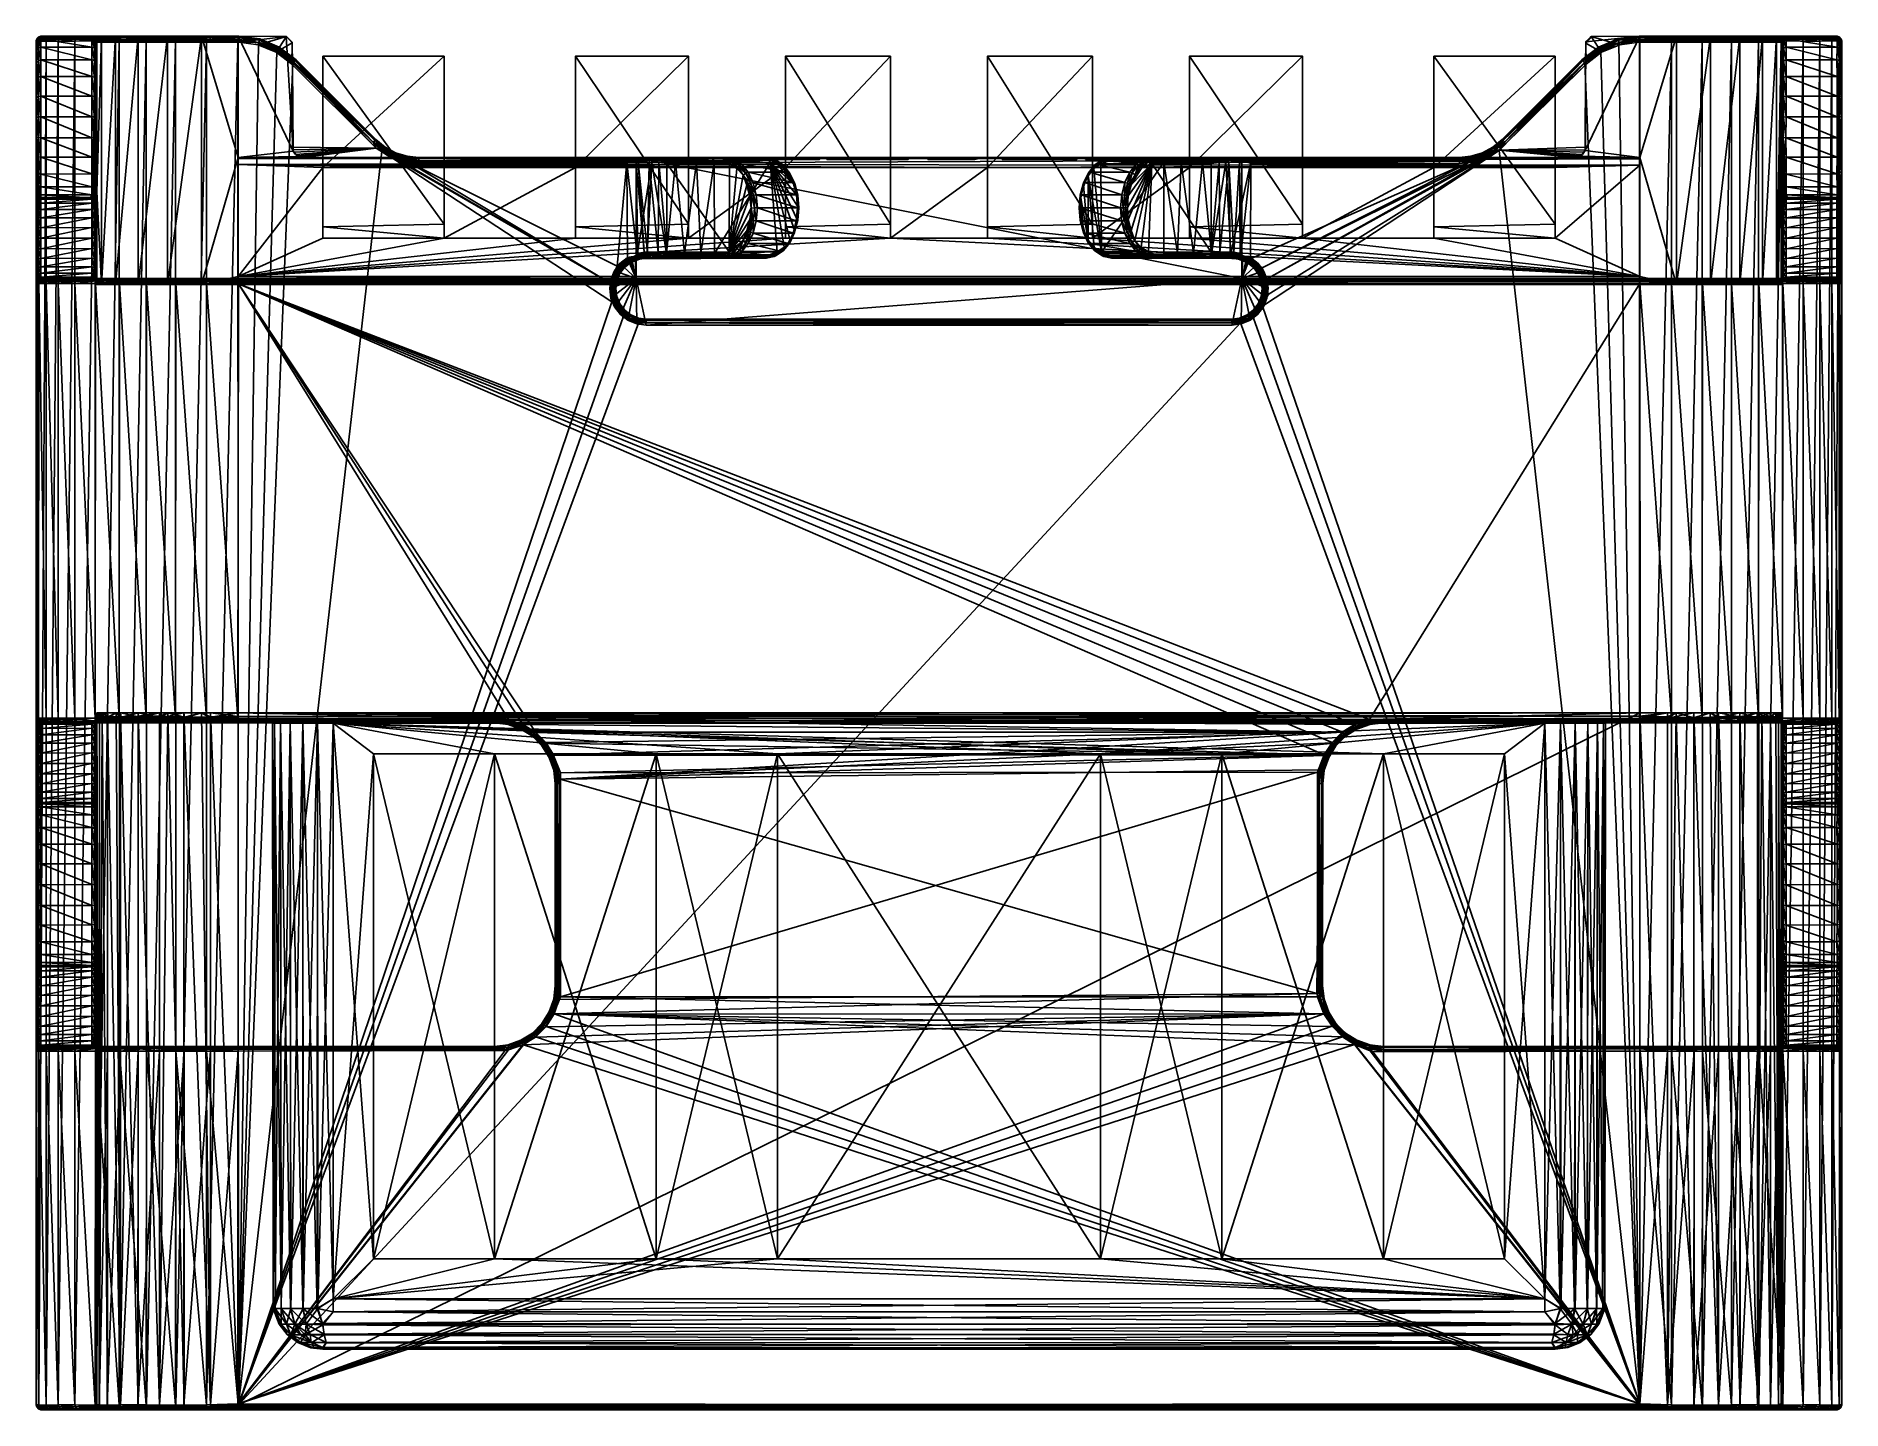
# Model space of a CAD drawing. Extents: x 1024.23 to 1033.17, y -779.2 to -772.4.
import ezdxf

# ---------------------------------------------------------------- set-up
doc = ezdxf.new("R2010")
doc.units = 0

msp = doc.modelspace()

# ---------------------------------------------------------------- linework, layer by layer
for points in [[(1024.235596, -772.412354, 4.699554), (1024.242188, -772.405762, 1.939562), (1024.234009, -772.415222, 1.93956)], [(1024.242188, -772.405762, 1.939562), (1024.241577, -772.419678, 1.837419), (1024.234009, -772.415222, 1.93956)], [(1024.244995, -772.404175, 4.699555), (1024.235596, -772.412354, 4.699554), (1024.253906, -772.406128, 4.8548)], [(1024.244995, -772.404175, 4.699555), (1024.242188, -772.405762, 1.939562), (1024.235596, -772.412354, 4.699554)], [(1024.235596, -772.412354, 4.699554), (1024.246338, -772.415222, 4.855361), (1024.253906, -772.406128, 4.8548)], [(1024.242188, -772.405762, 1.939562), (1024.254272, -772.414246, 1.83599), (1024.241577, -772.419678, 1.837419)], [(1024.25415, -772.400635, 4.699551), (1024.254761, -772.400513, 1.93956), (1024.242188, -772.405762, 1.939562)], [(1024.254761, -772.400513, 1.93956), (1024.254272, -772.414246, 1.83599), (1024.242188, -772.405762, 1.939562)], [(1024.25415, -772.400635, 4.699551), (1024.242188, -772.405762, 1.939562), (1024.244995, -772.404175, 4.699555)], [(1024.25415, -772.400635, 4.699551), (1024.244995, -772.404175, 4.699555), (1024.253906, -772.406128, 4.8548)], [(1024.253906, -772.406128, 4.8548), (1024.246338, -772.415222, 4.855361), (1024.282715, -772.415222, 5.007329)], [(1024.25415, -772.400635, 4.699551), (1024.253906, -772.406128, 4.8548), (1024.266602, -772.400635, 4.854308)], [(1024.266602, -772.400635, 4.854308), (1024.253906, -772.406128, 4.8548), (1024.290161, -772.406128, 5.005586)], [(1024.253906, -772.406128, 4.8548), (1024.282715, -772.415222, 5.007329), (1024.290161, -772.406128, 5.005586)], [(1024.505493, -772.400696, 4.701013), (1024.254761, -772.400513, 1.93956), (1024.25415, -772.400635, 4.699551)], [(1024.505493, -772.400696, 4.701013), (1024.25415, -772.400635, 4.699551), (1024.52002, -772.400696, 4.841805)], [(1024.52002, -772.400696, 4.841805), (1024.25415, -772.400635, 4.699551), (1024.266602, -772.400635, 4.854308)], [(1024.254761, -772.400513, 1.93956), (1024.505981, -772.414246, 1.83626), (1024.254272, -772.414246, 1.83599)], [(1024.5, -772.400208, 1.93956), (1024.254761, -772.400513, 1.93956), (1024.505493, -772.400696, 4.701013)], [(1024.254761, -772.400513, 1.93956), (1024.5, -772.400208, 1.93956), (1024.505981, -772.414246, 1.83626)], [(1024.52002, -772.400696, 4.841805), (1024.266602, -772.400635, 4.854308), (1024.561279, -772.400513, 4.978633)], [(1024.561279, -772.400513, 4.978633), (1024.266602, -772.400635, 4.854308), (1024.302124, -772.400757, 5.002857)], [(1024.266602, -772.400635, 4.854308), (1024.290161, -772.406128, 5.005586), (1024.302124, -772.400757, 5.002857)], [(1024.290161, -772.406128, 5.005586), (1024.282715, -772.415222, 5.007329), (1024.342651, -772.415222, 5.151721)], [(1024.302124, -772.400757, 5.002857), (1024.290161, -772.406128, 5.005586), (1024.349609, -772.406128, 5.148837)], [(1024.290161, -772.406128, 5.005586), (1024.342651, -772.415222, 5.151721), (1024.349609, -772.406128, 5.148837)], [(1024.561279, -772.400513, 4.978633), (1024.302124, -772.400757, 5.002857), (1024.361572, -772.400635, 5.144429)], [(1024.302124, -772.400757, 5.002857), (1024.349609, -772.406128, 5.148837), (1024.361572, -772.400635, 5.144429)], [(1024.349609, -772.406128, 5.148837), (1024.342651, -772.415222, 5.151721), (1024.424316, -772.415222, 5.284977)], [(1024.361572, -772.400635, 5.144429), (1024.349609, -772.406128, 5.148837), (1024.430786, -772.406128, 5.281025)], [(1024.349609, -772.406128, 5.148837), (1024.424316, -772.415222, 5.284977), (1024.430786, -772.406128, 5.281025)], [(1024.561279, -772.400513, 4.978633), (1024.361572, -772.400635, 5.144429), (1024.628662, -772.400635, 5.103374)], [(1024.628662, -772.400635, 5.103374), (1024.361572, -772.400635, 5.144429), (1024.441895, -772.400635, 5.2748)], [(1024.361572, -772.400635, 5.144429), (1024.430786, -772.406128, 5.281025), (1024.441895, -772.400635, 5.2748)], [(1024.430786, -772.406128, 5.281025), (1024.424316, -772.415222, 5.284977), (1024.525757, -772.415222, 5.403819)], [(1024.441895, -772.400635, 5.2748), (1024.430786, -772.406128, 5.281025), (1024.531494, -772.406128, 5.398892)], [(1024.430786, -772.406128, 5.281025), (1024.525757, -772.415222, 5.403819), (1024.531494, -772.406128, 5.398892)], [(1024.628662, -772.400635, 5.103374), (1024.441895, -772.400635, 5.2748), (1024.719116, -772.400635, 5.212916)], [(1024.719116, -772.400635, 5.212916), (1024.441895, -772.400635, 5.2748), (1024.541626, -772.400635, 5.391004)], [(1024.441895, -772.400635, 5.2748), (1024.531494, -772.406128, 5.398892), (1024.541626, -772.400635, 5.391004)], [(1024.505493, -772.400696, 4.701013), (1024.506714, -772.40094, 1.93956), (1024.5, -772.400208, 1.93956)], [(1024.5, -772.400208, 1.93956), (1024.506714, -772.401062, 1.93956), (1024.505981, -772.414246, 1.83626)], [(1024.505493, -772.400696, 4.701013), (1024.52002, -772.400696, 4.841805), (1024.518311, -772.406006, 4.697534)], [(1024.513062, -772.403198, 1.93956), (1024.506714, -772.40094, 1.93956), (1024.505493, -772.400696, 4.701013)], [(1024.513062, -772.403198, 1.93956), (1024.505493, -772.400696, 4.701013), (1024.518311, -772.406006, 4.697534)], [(1024.506714, -772.401062, 1.93956), (1024.507812, -772.401184, 1.93956), (1024.505981, -772.414246, 1.83626)], [(1024.505981, -772.414246, 1.83626), (1024.507812, -772.401184, 1.93956), (1024.512939, -772.403381, 1.93956)], [(1024.505981, -772.414246, 1.83626), (1024.512939, -772.403381, 1.93956), (1024.518677, -772.419739, 1.837785)], [(1024.512939, -772.403381, 1.93956), (1024.515015, -772.404175, 1.93956), (1024.518677, -772.419739, 1.837785)], [(1024.513062, -772.403198, 1.93956), (1024.518311, -772.406006, 4.697534), (1024.518677, -772.406677, 1.93956)], [(1024.518677, -772.419739, 1.837785), (1024.515015, -772.404175, 1.93956), (1024.518555, -772.406921, 1.93956)], [(1024.518311, -772.406006, 4.697534), (1024.52002, -772.400696, 4.841805), (1024.528809, -772.404175, 4.839046)], [(1024.518311, -772.406006, 4.697534), (1024.528809, -772.404175, 4.839046), (1024.537476, -772.41156, 4.837524)], [(1024.518311, -772.406006, 4.697534), (1024.537476, -772.41156, 4.837524), (1024.528442, -772.419861, 4.70011)], [(1024.518677, -772.406677, 1.93956), (1024.518311, -772.406006, 4.697534), (1024.523438, -772.411499, 1.93956)], [(1024.523438, -772.411499, 1.93956), (1024.518311, -772.406006, 4.697534), (1024.528442, -772.419861, 4.70011)], [(1024.518555, -772.406921, 1.93956), (1024.52124, -772.408936, 1.93956), (1024.518677, -772.419739, 1.837785)], [(1024.518677, -772.419739, 1.837785), (1024.52124, -772.408936, 1.93956), (1024.523315, -772.411621, 1.93956)], [(1024.52002, -772.400696, 4.841805), (1024.561279, -772.400513, 4.978633), (1024.528809, -772.404175, 4.839046)], [(1024.531494, -772.406128, 5.398892), (1024.525757, -772.415222, 5.403819), (1024.644531, -772.415222, 5.505319)], [(1024.528809, -772.404175, 4.839046), (1024.561279, -772.400513, 4.978633), (1024.572754, -772.406128, 4.972352)], [(1024.528809, -772.404175, 4.839046), (1024.572754, -772.406128, 4.972352), (1024.537476, -772.41156, 4.837524)], [(1024.530029, -772.430176, 3.499557), (1024.530029, -772.400208, 3.499557), (1024.553833, -772.400208, 3.318385)], [(1024.553833, -772.400208, 3.318385), (1024.553833, -773.630188, 3.318385), (1024.530029, -773.170166, 3.499557)], [(1024.553833, -772.400208, 3.318385), (1024.530029, -773.170166, 3.499557), (1024.530029, -772.430176, 3.499557)], [(1024.530029, -772.400208, 4.699555), (1024.530029, -772.430176, 4.699555), (1024.553833, -772.400208, 4.880728)], [(1024.553833, -772.400208, 4.880728), (1024.530029, -772.430176, 4.699555), (1024.543457, -772.430176, 4.836118)], [(1024.530029, -772.400208, 4.699555), (1024.530029, -772.400208, 3.499557), (1024.530029, -772.430176, 4.699555)], [(1024.530029, -772.430176, 4.699555), (1024.530029, -772.400208, 3.499557), (1024.530029, -772.430176, 3.499557)], [(1024.553833, -772.400208, 3.318385), (1024.530029, -772.400208, 3.499557), (1025.230103, -772.400208, 2.799559)], [(1025.230103, -772.400208, 2.799559), (1024.530029, -772.400208, 3.499557), (1025.230103, -772.400208, 5.399554)], [(1025.230103, -772.400208, 5.399554), (1024.530029, -772.400208, 3.499557), (1024.530029, -772.400208, 4.699555)], [(1025.230103, -772.400208, 5.399554), (1024.530029, -772.400208, 4.699555), (1024.553833, -772.400208, 4.880728)], [(1024.541626, -772.400635, 5.391004), (1024.531494, -772.406128, 5.398892), (1024.649536, -772.406128, 5.499545)], [(1024.531494, -772.406128, 5.398892), (1024.644531, -772.415222, 5.505319), (1024.649536, -772.406128, 5.499545)], [(1024.537476, -772.41156, 4.837524), (1024.572754, -772.406128, 4.972352), (1024.581421, -772.419006, 4.967834)], [(1024.719116, -772.400635, 5.212916), (1024.541626, -772.400635, 5.391004), (1024.829102, -772.400635, 5.30273)], [(1024.829102, -772.400635, 5.30273), (1024.541626, -772.400635, 5.391004), (1024.658203, -772.400635, 5.490183)], [(1024.541626, -772.400635, 5.391004), (1024.649536, -772.406128, 5.499545), (1024.658203, -772.400635, 5.490183)], [(1024.543457, -772.430176, 4.836118), (1024.556763, -772.430176, 4.879859), (1024.553833, -772.400208, 4.880728)], [(1024.623779, -772.400208, 3.149558), (1024.623779, -773.630188, 3.149558), (1024.553833, -773.630188, 3.318385)], [(1024.623779, -772.400208, 3.149558), (1024.553833, -773.630188, 3.318385), (1024.553833, -772.400208, 3.318385)], [(1024.553833, -772.400208, 4.880728), (1024.556763, -772.430176, 4.879859), (1024.583374, -772.430176, 4.967433)], [(1024.553833, -772.400208, 4.880728), (1024.583374, -772.430176, 4.967433), (1024.623779, -772.400208, 5.049555)], [(1025.230103, -772.400208, 2.799559), (1024.623779, -772.400208, 3.149558), (1024.553833, -772.400208, 3.318385)], [(1024.553833, -772.400208, 4.880728), (1024.623779, -772.400208, 5.049555), (1025.230103, -772.400208, 5.399554)], [(1024.628662, -772.400635, 5.103374), (1024.572754, -772.406128, 4.972352), (1024.561279, -772.400513, 4.978633)], [(1024.63855, -772.406128, 5.095333), (1024.572754, -772.406128, 4.972352), (1024.628662, -772.400635, 5.103374)], [(1024.63855, -772.406128, 5.095333), (1024.581421, -772.419006, 4.967834), (1024.572754, -772.406128, 4.972352)], [(1024.646362, -772.418579, 5.089691), (1024.581421, -772.419006, 4.967834), (1024.63855, -772.406128, 5.095333)], [(1024.583374, -772.430176, 4.967433), (1024.626465, -772.430176, 5.048143), (1024.623779, -772.400208, 5.049555)], [(1024.735107, -772.400208, 3.004583), (1024.735107, -773.630188, 3.004583), (1024.623779, -773.630188, 3.149558)], [(1024.735107, -772.400208, 3.004583), (1024.623779, -773.630188, 3.149558), (1024.623779, -772.400208, 3.149558)], [(1024.623779, -772.400208, 5.049555), (1024.626465, -772.430176, 5.048143), (1024.647949, -772.430176, 5.088454)], [(1024.623779, -772.400208, 5.049555), (1024.647949, -772.430176, 5.088454), (1024.735107, -772.400208, 5.19453)], [(1025.230103, -772.400208, 2.799559), (1024.735107, -772.400208, 3.004583), (1024.623779, -772.400208, 3.149558)], [(1025.230103, -772.400208, 5.399554), (1024.623779, -772.400208, 5.049555), (1024.735107, -772.400208, 5.19453)], [(1024.628662, -772.400635, 5.103374), (1024.719116, -772.400635, 5.212916), (1024.63855, -772.406128, 5.095333)], [(1024.63855, -772.406128, 5.095333), (1024.719116, -772.400635, 5.212916), (1024.727173, -772.406128, 5.203107)], [(1024.63855, -772.406128, 5.095333), (1024.727173, -772.406128, 5.203107), (1024.646362, -772.418579, 5.089691)], [(1024.649536, -772.406128, 5.499545), (1024.644531, -772.415222, 5.505319), (1024.779053, -772.411743, 5.585334)], [(1024.646362, -772.418579, 5.089691), (1024.727173, -772.406128, 5.203107), (1024.733643, -772.418579, 5.196066)], [(1024.735107, -772.400208, 5.19453), (1024.647949, -772.430176, 5.088454), (1024.735107, -772.430176, 5.19453)], [(1024.658203, -772.400635, 5.490183), (1024.649536, -772.406128, 5.499545), (1024.782837, -772.404175, 5.577195)], [(1024.649536, -772.406128, 5.499545), (1024.779053, -772.411743, 5.585334), (1024.782837, -772.404175, 5.577195)], [(1024.829102, -772.400635, 5.30273), (1024.658203, -772.400635, 5.490183), (1024.954468, -772.400513, 5.36977)], [(1024.954468, -772.400513, 5.36977), (1024.658203, -772.400635, 5.490183), (1024.78833, -772.400757, 5.570134)], [(1024.658203, -772.400635, 5.490183), (1024.782837, -772.404175, 5.577195), (1024.78833, -772.400757, 5.570134)], [(1024.719116, -772.400635, 5.212916), (1024.829102, -772.400635, 5.30273), (1024.727173, -772.406128, 5.203107)], [(1024.727173, -772.406128, 5.203107), (1024.829102, -772.400635, 5.30273), (1024.832764, -772.404175, 5.294055)], [(1024.727173, -772.406128, 5.203107), (1024.832764, -772.404175, 5.294055), (1024.837891, -772.411743, 5.286719)], [(1024.727173, -772.406128, 5.203107), (1024.837891, -772.411743, 5.286719), (1024.733643, -772.418579, 5.196066)], [(1024.880005, -772.400208, 2.893341), (1024.880005, -773.630188, 2.893341), (1024.735107, -773.630188, 3.004583)], [(1024.880005, -772.400208, 2.893341), (1024.735107, -773.630188, 3.004583), (1024.735107, -772.400208, 3.004583)], [(1024.735107, -772.400208, 5.19453), (1024.735107, -772.430176, 5.19453), (1024.880005, -772.400208, 5.305772)], [(1024.880005, -772.400208, 5.305772), (1024.735107, -772.430176, 5.19453), (1024.841064, -772.430176, 5.281583)], [(1025.048828, -772.400208, 2.823411), (1024.880005, -772.400208, 2.893341), (1024.735107, -772.400208, 3.004583)], [(1025.048828, -772.400208, 2.823411), (1024.735107, -772.400208, 3.004583), (1025.230103, -772.400208, 2.799559)], [(1025.230103, -772.400208, 5.399554), (1024.735107, -772.400208, 5.19453), (1025.048828, -772.400208, 5.375702)], [(1025.048828, -772.400208, 5.375702), (1024.735107, -772.400208, 5.19453), (1024.880005, -772.400208, 5.305772)], [(1024.782837, -772.404175, 5.577195), (1024.779053, -772.411743, 5.585334), (1024.925171, -772.406128, 5.639756)], [(1024.779053, -772.411743, 5.585334), (1024.922241, -772.415222, 5.646788), (1024.925171, -772.406128, 5.639756)], [(1024.78833, -772.400757, 5.570134), (1024.782837, -772.404175, 5.577195), (1024.925171, -772.406128, 5.639756)], [(1024.954468, -772.400513, 5.36977), (1024.78833, -772.400757, 5.570134), (1024.930542, -772.400635, 5.628175)], [(1024.78833, -772.400757, 5.570134), (1024.925171, -772.406128, 5.639756), (1024.930542, -772.400635, 5.628175)], [(1024.829102, -772.400635, 5.30273), (1024.954468, -772.400513, 5.36977), (1024.832764, -772.404175, 5.294055)], [(1024.832764, -772.404175, 5.294055), (1024.954468, -772.400513, 5.36977), (1024.956421, -772.404175, 5.360128)], [(1024.832764, -772.404175, 5.294055), (1024.956421, -772.404175, 5.360128), (1024.837891, -772.411743, 5.286719)], [(1024.837891, -772.411743, 5.286719), (1024.956421, -772.404175, 5.360128), (1024.960083, -772.411743, 5.351921)], [(1024.841064, -772.430176, 5.281583), (1024.88147, -772.430176, 5.303131), (1024.880005, -772.400208, 5.305772)], [(1025.048828, -772.400208, 2.823411), (1025.048828, -773.630188, 2.823411), (1024.880005, -773.630188, 2.893341)], [(1025.048828, -772.400208, 2.823411), (1024.880005, -773.630188, 2.893341), (1024.880005, -772.400208, 2.893341)], [(1024.880005, -772.400208, 5.305772), (1024.88147, -772.430176, 5.303131), (1024.962158, -772.430176, 5.34627)], [(1024.880005, -772.400208, 5.305772), (1024.962158, -772.430176, 5.34627), (1025.048828, -772.400208, 5.375702)], [(1024.925171, -772.406128, 5.639756), (1024.922241, -772.415222, 5.646788), (1025.074219, -772.415222, 5.683273)], [(1024.930542, -772.400635, 5.628175), (1024.925171, -772.406128, 5.639756), (1025.07605, -772.406128, 5.675865)], [(1024.925171, -772.406128, 5.639756), (1025.074219, -772.415222, 5.683273), (1025.07605, -772.406128, 5.675865)], [(1024.930542, -772.400635, 5.628175), (1025.090332, -772.400635, 5.410259), (1024.954468, -772.400513, 5.36977)], [(1025.079468, -772.400635, 5.663589), (1025.090332, -772.400635, 5.410259), (1024.930542, -772.400635, 5.628175)], [(1024.930542, -772.400635, 5.628175), (1025.07605, -772.406128, 5.675865), (1025.079468, -772.400635, 5.663589)], [(1025.090332, -772.400635, 5.410259), (1024.956421, -772.404175, 5.360128), (1024.954468, -772.400513, 5.36977)], [(1025.091675, -772.406128, 5.397601), (1024.956421, -772.404175, 5.360128), (1025.090332, -772.400635, 5.410259)], [(1025.091675, -772.406128, 5.397601), (1024.960083, -772.411743, 5.351921), (1024.956421, -772.404175, 5.360128)], [(1025.09314, -772.41864, 5.388145), (1024.960083, -772.411743, 5.351921), (1025.091675, -772.406128, 5.397601)], [(1025.049683, -772.430176, 5.372836), (1025.048828, -772.400208, 5.375702), (1024.962158, -772.430176, 5.34627)], [(1025.048828, -772.400208, 2.823411), (1025.230103, -772.400208, 2.799559), (1025.230103, -773.000183, 2.799559)], [(1025.230103, -773.000183, 2.799559), (1025.048828, -773.630188, 2.823411), (1025.048828, -772.400208, 2.823411)], [(1025.093384, -772.430176, 5.386104), (1025.230103, -772.400208, 5.399554), (1025.048828, -772.400208, 5.375702)], [(1025.093384, -772.430176, 5.386104), (1025.048828, -772.400208, 5.375702), (1025.049683, -772.430176, 5.372836)], [(1025.07605, -772.406128, 5.675865), (1025.074219, -772.415222, 5.683273), (1025.232056, -772.4151, 5.695574)], [(1025.079468, -772.400635, 5.663589), (1025.07605, -772.406128, 5.675865), (1025.233276, -772.406128, 5.688018)], [(1025.07605, -772.406128, 5.675865), (1025.232056, -772.4151, 5.695574), (1025.233276, -772.406128, 5.688018)], [(1025.234253, -772.400696, 5.675623), (1025.234375, -772.400574, 5.424098), (1025.079468, -772.400635, 5.663589)], [(1025.079468, -772.400635, 5.663589), (1025.234375, -772.400574, 5.424098), (1025.090332, -772.400635, 5.410259)], [(1025.079468, -772.400635, 5.663589), (1025.233276, -772.406128, 5.688018), (1025.234253, -772.400696, 5.675623)], [(1025.090332, -772.400635, 5.410259), (1025.234375, -772.400574, 5.424098), (1025.091675, -772.406128, 5.397601)], [(1025.091675, -772.406128, 5.397601), (1025.234375, -772.400574, 5.424098), (1025.234009, -772.406067, 5.411305)], [(1025.091675, -772.406128, 5.397601), (1025.234009, -772.406067, 5.411305), (1025.09314, -772.41864, 5.388145)], [(1025.09314, -772.41864, 5.388145), (1025.234009, -772.406067, 5.411305), (1025.231567, -772.418457, 5.401674)], [(1025.230103, -772.430176, 5.399554), (1025.230103, -772.400208, 5.399554), (1025.093384, -772.430176, 5.386104)], [(1025.502197, -772.970093, 2.799559), (1025.230103, -773.000183, 2.799559), (1025.230103, -772.400208, 2.799559)], [(1025.502197, -772.970093, 2.799559), (1025.230103, -772.400208, 2.799559), (1025.467285, -772.402222, 2.799559)], [(1025.234375, -772.430176, 5.399554), (1025.470093, -772.402527, 5.399554), (1025.230103, -772.400208, 5.399554)], [(1025.234375, -772.430176, 5.399554), (1025.230103, -772.400208, 5.399554), (1025.230103, -772.430176, 5.399554)], [(1025.230103, -772.400208, 5.399554), (1025.470093, -772.402527, 5.399554), (1025.230103, -772.400208, 2.799559)], [(1025.230103, -772.400208, 2.799559), (1025.470093, -772.402527, 5.399554), (1025.467285, -772.402222, 2.799559)], [(1025.234009, -772.406067, 5.411305), (1025.336426, -772.419678, 5.411115), (1025.231567, -772.418457, 5.401674)], [(1025.330811, -772.432739, 5.698344), (1025.233276, -772.406128, 5.688018), (1025.232056, -772.4151, 5.695574)], [(1025.336182, -772.419556, 5.687993), (1025.234253, -772.400696, 5.675623), (1025.233276, -772.406128, 5.688018)], [(1025.336182, -772.419556, 5.687993), (1025.233276, -772.406128, 5.688018), (1025.330811, -772.432739, 5.698344)], [(1025.234375, -772.400574, 5.424098), (1025.337891, -772.414246, 5.423743), (1025.234009, -772.406067, 5.411305)], [(1025.234009, -772.406067, 5.411305), (1025.337891, -772.414246, 5.423743), (1025.336426, -772.419678, 5.411115)], [(1025.234375, -772.400574, 5.424098), (1025.234253, -772.400696, 5.675623), (1025.337524, -772.414185, 5.675363)], [(1025.337524, -772.414185, 5.675363), (1025.234253, -772.400696, 5.675623), (1025.336182, -772.419556, 5.687993)], [(1025.234375, -772.400574, 5.424098), (1025.337524, -772.414185, 5.675363), (1025.337891, -772.414246, 5.423743)], [(1025.330078, -772.44281, 5.399554), (1025.470093, -772.402527, 5.399554), (1025.234375, -772.430176, 5.399554)], [(1025.419312, -772.479736, 5.399554), (1025.470093, -772.402527, 5.399554), (1025.330078, -772.44281, 5.399554)], [(1025.498047, -772.433411, 5.399554), (1025.470093, -772.402527, 5.399554), (1025.419312, -772.479736, 5.399554)], [(1025.497925, -772.430725, 2.799559), (1025.502197, -772.970093, 2.799559), (1025.467285, -772.402222, 2.799559)], [(1025.467285, -772.402222, 2.799559), (1025.470093, -772.402527, 5.399554), (1025.497925, -772.430725, 2.799559)], [(1025.497925, -772.430725, 2.799559), (1025.470093, -772.402527, 5.399554), (1025.498047, -772.433411, 5.399554)], [(1032.170044, -773.000183, 2.799559), (1031.898682, -772.965759, 2.799559), (1032.170044, -772.400208, 2.799559)], [(1032.170044, -772.400208, 2.799559), (1031.898682, -772.965759, 2.799559), (1031.902222, -772.428345, 2.799559)], [(1031.929077, -772.4021, 5.399554), (1031.901733, -772.434692, 5.399554), (1031.980713, -772.479736, 5.399554)], [(1031.929077, -772.4021, 5.399554), (1031.902222, -772.428345, 2.799559), (1031.901733, -772.434692, 5.399554)], [(1031.902222, -772.428345, 2.799559), (1031.934204, -772.402039, 2.799559), (1032.170044, -772.400208, 2.799559)], [(1031.929077, -772.4021, 5.399554), (1031.934204, -772.402039, 2.799559), (1031.902222, -772.428345, 2.799559)], [(1031.929077, -772.4021, 5.399554), (1032.069946, -772.44281, 5.399554), (1032.170044, -772.400208, 5.399554)], [(1031.934204, -772.402039, 2.799559), (1031.929077, -772.4021, 5.399554), (1032.170044, -772.400208, 2.799559)], [(1032.170044, -772.400208, 2.799559), (1031.929077, -772.4021, 5.399554), (1032.869995, -772.400208, 4.699555)], [(1031.929077, -772.4021, 5.399554), (1032.170044, -772.400208, 5.399554), (1032.869995, -772.400208, 4.699555)], [(1031.980713, -772.479736, 5.399554), (1032.069946, -772.44281, 5.399554), (1031.929077, -772.4021, 5.399554)], [(1032.165894, -772.400574, 5.675252), (1032.062378, -772.414185, 5.423744), (1032.062134, -772.414246, 5.675363)], [(1032.165894, -772.400574, 5.675252), (1032.062134, -772.414246, 5.675363), (1032.166626, -772.406128, 5.688049)], [(1032.166626, -772.406128, 5.688049), (1032.062134, -772.414246, 5.675363), (1032.063599, -772.419678, 5.687993)], [(1032.165894, -772.400574, 5.675252), (1032.165649, -772.400696, 5.423609), (1032.062378, -772.414185, 5.423744)], [(1032.062378, -772.414185, 5.423744), (1032.165649, -772.400696, 5.423609), (1032.063843, -772.419556, 5.411115)], [(1032.166626, -772.406128, 5.688049), (1032.063599, -772.419678, 5.687993), (1032.167847, -772.4151, 5.695584)], [(1032.063843, -772.419556, 5.411115), (1032.165649, -772.400696, 5.423609), (1032.16687, -772.406189, 5.41114)], [(1032.063843, -772.419556, 5.411115), (1032.16687, -772.406189, 5.41114), (1032.067871, -772.431396, 5.401586)], [(1032.067871, -772.431396, 5.401586), (1032.16687, -772.406189, 5.41114), (1032.169922, -772.418579, 5.401587)], [(1032.170044, -772.400208, 5.399554), (1032.069946, -772.44281, 5.399554), (1032.165649, -772.430176, 5.399554)], [(1032.170044, -772.400208, 5.399554), (1032.165649, -772.430176, 5.399554), (1032.170044, -772.430176, 5.399554)], [(1032.165649, -772.400696, 5.423609), (1032.165894, -772.400574, 5.675252), (1032.312988, -772.400635, 5.40959)], [(1032.165649, -772.400696, 5.423609), (1032.312988, -772.400635, 5.40959), (1032.16687, -772.406189, 5.41114)], [(1032.312988, -772.400635, 5.40959), (1032.165894, -772.400574, 5.675252), (1032.324707, -772.400635, 5.662919)], [(1032.165894, -772.400574, 5.675252), (1032.166626, -772.406128, 5.688049), (1032.325195, -772.406128, 5.675667)], [(1032.165894, -772.400574, 5.675252), (1032.325195, -772.406128, 5.675667), (1032.324707, -772.400635, 5.662919)], [(1032.166626, -772.406128, 5.688049), (1032.167847, -772.4151, 5.695584), (1032.325806, -772.415222, 5.683273)], [(1032.166626, -772.406128, 5.688049), (1032.325806, -772.415222, 5.683273), (1032.325195, -772.406128, 5.675667)], [(1032.16687, -772.406189, 5.41114), (1032.312988, -772.400635, 5.40959), (1032.309448, -772.404175, 5.400816)], [(1032.16687, -772.406189, 5.41114), (1032.309448, -772.404175, 5.400816), (1032.307983, -772.411743, 5.39196)], [(1032.16687, -772.406189, 5.41114), (1032.307983, -772.411743, 5.39196), (1032.169922, -772.418579, 5.401587)], [(1032.351196, -773.630188, 2.823411), (1032.170044, -773.000183, 2.799559), (1032.351196, -772.400208, 2.823411)], [(1032.351196, -772.400208, 2.823411), (1032.170044, -773.000183, 2.799559), (1032.170044, -772.400208, 2.799559)], [(1032.869995, -772.400208, 4.699555), (1032.170044, -772.400208, 5.399554), (1032.351196, -772.400208, 5.375702)], [(1032.869995, -772.400208, 4.699555), (1032.869995, -772.400208, 3.499557), (1032.170044, -772.400208, 2.799559)], [(1032.170044, -772.400208, 2.799559), (1032.869995, -772.400208, 3.499557), (1032.846191, -772.400208, 3.318385)], [(1032.170044, -772.400208, 2.799559), (1032.846191, -772.400208, 3.318385), (1032.776245, -772.400208, 3.149558)], [(1032.776245, -772.400208, 3.149558), (1032.665039, -772.400208, 3.004583), (1032.170044, -772.400208, 2.799559)], [(1032.170044, -772.400208, 2.799559), (1032.665039, -772.400208, 3.004583), (1032.52002, -772.400208, 2.893341)], [(1032.170044, -772.400208, 2.799559), (1032.52002, -772.400208, 2.893341), (1032.351196, -772.400208, 2.823411)], [(1032.170044, -772.400208, 5.399554), (1032.170044, -772.430176, 5.399554), (1032.351196, -772.400208, 5.375702)], [(1032.351196, -772.400208, 5.375702), (1032.170044, -772.430176, 5.399554), (1032.306519, -772.430176, 5.386104)], [(1032.306519, -772.430176, 5.386104), (1032.350342, -772.430176, 5.372836), (1032.351196, -772.400208, 5.375702)], [(1032.309448, -772.404175, 5.400816), (1032.443604, -772.404175, 5.360128), (1032.307983, -772.411743, 5.39196)], [(1032.307983, -772.411743, 5.39196), (1032.443604, -772.404175, 5.360128), (1032.44043, -772.411743, 5.351739)], [(1032.312988, -772.400635, 5.40959), (1032.449097, -772.400513, 5.368304), (1032.309448, -772.404175, 5.400816)], [(1032.309448, -772.404175, 5.400816), (1032.449097, -772.400513, 5.368304), (1032.443604, -772.404175, 5.360128)], [(1032.312988, -772.400635, 5.40959), (1032.324707, -772.400635, 5.662919), (1032.449097, -772.400513, 5.368304)], [(1032.449097, -772.400513, 5.368304), (1032.324707, -772.400635, 5.662919), (1032.473267, -772.400757, 5.627438)], [(1032.324707, -772.400635, 5.662919), (1032.325195, -772.406128, 5.675667), (1032.476074, -772.406128, 5.639363)], [(1032.324707, -772.400635, 5.662919), (1032.476074, -772.406128, 5.639363), (1032.473267, -772.400757, 5.627438)], [(1032.325195, -772.406128, 5.675667), (1032.325806, -772.415222, 5.683273), (1032.477783, -772.415222, 5.646788)], [(1032.325195, -772.406128, 5.675667), (1032.477783, -772.415222, 5.646788), (1032.476074, -772.406128, 5.639363)], [(1032.351196, -772.400208, 5.375702), (1032.350342, -772.430176, 5.372836), (1032.437866, -772.430176, 5.34627)], [(1032.52002, -772.400208, 2.893341), (1032.52002, -773.630188, 2.893341), (1032.351196, -773.630188, 2.823411)], [(1032.52002, -772.400208, 2.893341), (1032.351196, -773.630188, 2.823411), (1032.351196, -772.400208, 2.823411)], [(1032.869995, -772.400208, 4.699555), (1032.351196, -772.400208, 5.375702), (1032.52002, -772.400208, 5.305772)], [(1032.351196, -772.400208, 5.375702), (1032.437866, -772.430176, 5.34627), (1032.52002, -772.400208, 5.305772)], [(1032.437866, -772.430176, 5.34627), (1032.518555, -772.430176, 5.303131), (1032.52002, -772.400208, 5.305772)], [(1032.565796, -772.406128, 5.290964), (1032.44043, -772.411743, 5.351739), (1032.443604, -772.404175, 5.360128)], [(1032.560181, -772.418579, 5.283233), (1032.44043, -772.411743, 5.351739), (1032.565796, -772.406128, 5.290964)], [(1032.573853, -772.400635, 5.300825), (1032.443604, -772.404175, 5.360128), (1032.449097, -772.400513, 5.368304)], [(1032.565796, -772.406128, 5.290964), (1032.443604, -772.404175, 5.360128), (1032.573853, -772.400635, 5.300825)], [(1032.449097, -772.400513, 5.368304), (1032.614868, -772.400635, 5.567948), (1032.573853, -772.400635, 5.300825)], [(1032.449097, -772.400513, 5.368304), (1032.473267, -772.400757, 5.627438), (1032.614868, -772.400635, 5.567948)], [(1032.473267, -772.400757, 5.627438), (1032.617188, -772.404175, 5.577195), (1032.614868, -772.400635, 5.567948)], [(1032.473267, -772.400757, 5.627438), (1032.476074, -772.406128, 5.639363), (1032.617188, -772.404175, 5.577195)], [(1032.476074, -772.406128, 5.639363), (1032.621582, -772.411743, 5.585062), (1032.617188, -772.404175, 5.577195)], [(1032.476074, -772.406128, 5.639363), (1032.477783, -772.415222, 5.646788), (1032.621582, -772.411743, 5.585062)], [(1032.52002, -772.400208, 5.305772), (1032.518555, -772.430176, 5.303131), (1032.558838, -772.430176, 5.281583)], [(1032.665039, -772.400208, 3.004583), (1032.665039, -773.630188, 3.004583), (1032.52002, -773.630188, 2.893341)], [(1032.665039, -772.400208, 3.004583), (1032.52002, -773.630188, 2.893341), (1032.52002, -772.400208, 2.893341)], [(1032.52002, -772.400208, 5.305772), (1032.665039, -772.400208, 5.19453), (1032.869995, -772.400208, 4.699555)], [(1032.52002, -772.400208, 5.305772), (1032.558838, -772.430176, 5.281583), (1032.665039, -772.400208, 5.19453)], [(1032.665039, -772.400208, 5.19453), (1032.558838, -772.430176, 5.281583), (1032.665039, -772.430176, 5.19453)], [(1032.565796, -772.406128, 5.290964), (1032.673584, -772.406128, 5.202387), (1032.560181, -772.418579, 5.283233)], [(1032.560181, -772.418579, 5.283233), (1032.673584, -772.406128, 5.202387), (1032.666504, -772.418579, 5.195907)], [(1032.573853, -772.400635, 5.300825), (1032.68335, -772.400635, 5.210491), (1032.565796, -772.406128, 5.290964)], [(1032.565796, -772.406128, 5.290964), (1032.68335, -772.400635, 5.210491), (1032.673584, -772.406128, 5.202387)], [(1032.573853, -772.400635, 5.300825), (1032.614868, -772.400635, 5.567948), (1032.745239, -772.400635, 5.487661)], [(1032.573853, -772.400635, 5.300825), (1032.745239, -772.400635, 5.487661), (1032.68335, -772.400635, 5.210491)], [(1032.614868, -772.400635, 5.567948), (1032.617188, -772.404175, 5.577195), (1032.751465, -772.406128, 5.498795)], [(1032.614868, -772.400635, 5.567948), (1032.751465, -772.406128, 5.498795), (1032.745239, -772.400635, 5.487661)], [(1032.617188, -772.404175, 5.577195), (1032.621582, -772.411743, 5.585062), (1032.751465, -772.406128, 5.498795)], [(1032.621582, -772.411743, 5.585062), (1032.755371, -772.415222, 5.505319), (1032.751465, -772.406128, 5.498795)], [(1032.776245, -772.400208, 3.149558), (1032.776245, -773.630188, 3.149558), (1032.665039, -773.630188, 3.004583)], [(1032.776245, -772.400208, 3.149558), (1032.665039, -773.630188, 3.004583), (1032.665039, -772.400208, 3.004583)], [(1032.869995, -772.400208, 4.699555), (1032.665039, -772.400208, 5.19453), (1032.776245, -772.400208, 5.049555)], [(1032.665039, -772.400208, 5.19453), (1032.665039, -772.430176, 5.19453), (1032.776245, -772.400208, 5.049555)], [(1032.776245, -772.400208, 5.049555), (1032.665039, -772.430176, 5.19453), (1032.751953, -772.430176, 5.088454)], [(1032.673584, -772.406128, 5.202387), (1032.757202, -772.411743, 5.091599), (1032.666504, -772.418579, 5.195907)], [(1032.68335, -772.400635, 5.210491), (1032.773193, -772.400635, 5.100523), (1032.673584, -772.406128, 5.202387)], [(1032.673584, -772.406128, 5.202387), (1032.773193, -772.400635, 5.100523), (1032.764526, -772.404175, 5.096788)], [(1032.673584, -772.406128, 5.202387), (1032.764526, -772.404175, 5.096788), (1032.757202, -772.411743, 5.091599)], [(1032.68335, -772.400635, 5.210491), (1032.745239, -772.400635, 5.487661), (1032.86145, -772.400635, 5.387971)], [(1032.68335, -772.400635, 5.210491), (1032.86145, -772.400635, 5.387971), (1032.773193, -772.400635, 5.100523)], [(1032.745239, -772.400635, 5.487661), (1032.751465, -772.406128, 5.498795), (1032.869385, -772.406128, 5.397996)], [(1032.745239, -772.400635, 5.487661), (1032.869385, -772.406128, 5.397996), (1032.86145, -772.400635, 5.387971)], [(1032.751465, -772.406128, 5.498795), (1032.755371, -772.415222, 5.505319), (1032.874268, -772.415222, 5.403819)], [(1032.751465, -772.406128, 5.498795), (1032.874268, -772.415222, 5.403819), (1032.869385, -772.406128, 5.397996)], [(1032.751953, -772.430176, 5.088454), (1032.77356, -772.430176, 5.048143), (1032.776245, -772.400208, 5.049555)], [(1032.764526, -772.404175, 5.096788), (1032.830566, -772.404175, 4.973174), (1032.757202, -772.411743, 5.091599)], [(1032.757202, -772.411743, 5.091599), (1032.830566, -772.404175, 4.973174), (1032.822388, -772.411743, 4.969517)], [(1032.773193, -772.400635, 5.100523), (1032.84021, -772.400513, 4.975094), (1032.764526, -772.404175, 5.096788)], [(1032.764526, -772.404175, 5.096788), (1032.84021, -772.400513, 4.975094), (1032.830566, -772.404175, 4.973174)], [(1032.773193, -772.400635, 5.100523), (1032.960571, -772.400635, 5.271328), (1032.84021, -772.400513, 4.975094)], [(1032.773193, -772.400635, 5.100523), (1032.86145, -772.400635, 5.387971), (1032.960571, -772.400635, 5.271328)], [(1032.776245, -772.400208, 5.049555), (1032.77356, -772.430176, 5.048143), (1032.816772, -772.430176, 4.967433)], [(1032.846191, -772.400208, 3.318385), (1032.846191, -773.630188, 3.318385), (1032.776245, -773.630188, 3.149558)], [(1032.846191, -772.400208, 3.318385), (1032.776245, -773.630188, 3.149558), (1032.776245, -772.400208, 3.149558)], [(1032.869995, -772.400208, 4.699555), (1032.776245, -772.400208, 5.049555), (1032.846191, -772.400208, 4.880728)], [(1032.776245, -772.400208, 5.049555), (1032.816772, -772.430176, 4.967433), (1032.846191, -772.400208, 4.880728)], [(1032.843262, -772.430176, 4.879859), (1032.846191, -772.400208, 4.880728), (1032.816772, -772.430176, 4.967433)], [(1032.868042, -772.406128, 4.837889), (1032.822388, -772.411743, 4.969517), (1032.830566, -772.404175, 4.973174)], [(1032.858643, -772.418579, 4.836411), (1032.822388, -772.411743, 4.969517), (1032.868042, -772.406128, 4.837889)], [(1032.880737, -772.400635, 4.839176), (1032.830566, -772.404175, 4.973174), (1032.84021, -772.400513, 4.975094)], [(1032.868042, -772.406128, 4.837889), (1032.830566, -772.404175, 4.973174), (1032.880737, -772.400635, 4.839176)], [(1033.098633, -772.400635, 4.999025), (1032.880737, -772.400635, 4.839176), (1032.84021, -772.400513, 4.975094)], [(1033.098633, -772.400635, 4.999025), (1032.84021, -772.400513, 4.975094), (1033.040649, -772.400757, 5.141203)], [(1033.040649, -772.400757, 5.141203), (1032.84021, -772.400513, 4.975094), (1032.960571, -772.400635, 5.271328)], [(1032.856567, -772.430176, 4.836118), (1032.846191, -772.400208, 4.880728), (1032.843262, -772.430176, 4.879859)], [(1032.846191, -772.400208, 3.318385), (1032.869995, -772.400208, 3.499557), (1032.869995, -772.430176, 3.499557)], [(1032.869995, -772.430176, 3.499557), (1032.846191, -773.630188, 3.318385), (1032.846191, -772.400208, 3.318385)], [(1032.856567, -772.430176, 4.836118), (1032.869995, -772.400208, 4.699555), (1032.846191, -772.400208, 4.880728)], [(1032.869995, -772.430176, 4.699555), (1032.869995, -772.400208, 4.699555), (1032.856567, -772.430176, 4.836118)], [(1032.868042, -772.406128, 4.837889), (1032.881104, -772.406616, 4.699556), (1032.858643, -772.418579, 4.836411)], [(1032.858643, -772.418579, 4.836411), (1032.881104, -772.406616, 4.699556), (1032.871826, -772.419312, 4.699556)], [(1032.86145, -772.400635, 5.387971), (1032.869385, -772.406128, 5.397996), (1032.969971, -772.406128, 5.279993)], [(1032.86145, -772.400635, 5.387971), (1032.969971, -772.406128, 5.279993), (1032.960571, -772.400635, 5.271328)], [(1032.880737, -772.400635, 4.839176), (1032.894165, -772.400635, 4.699561), (1032.868042, -772.406128, 4.837889)], [(1032.868042, -772.406128, 4.837889), (1032.894165, -772.400635, 4.699561), (1032.881104, -772.406616, 4.699556)], [(1032.869385, -772.406128, 5.397996), (1032.874268, -772.415222, 5.403819), (1032.975708, -772.415222, 5.284977)], [(1032.869385, -772.406128, 5.397996), (1032.975708, -772.415222, 5.284977), (1032.969971, -772.406128, 5.279993)], [(1032.869995, -772.400208, 3.499557), (1032.869995, -772.400208, 4.699555), (1032.869995, -772.430176, 3.499557)], [(1032.869995, -772.430176, 3.499557), (1032.869995, -772.400208, 4.699555), (1032.869995, -772.430176, 4.699555)], [(1032.874023, -772.415222, 1.93956), (1032.871826, -772.419312, 4.699556), (1032.881104, -772.406616, 4.699556)], [(1032.874023, -772.415222, 1.93956), (1032.881104, -772.406616, 4.699556), (1032.882202, -772.405762, 1.939562)], [(1032.882202, -772.405762, 1.939562), (1032.881592, -772.419678, 1.837419), (1032.874023, -772.415222, 1.93956)], [(1033.134033, -772.400635, 4.850072), (1032.894165, -772.400635, 4.699561), (1032.880737, -772.400635, 4.839176)], [(1033.134033, -772.400635, 4.850072), (1032.880737, -772.400635, 4.839176), (1033.098633, -772.400635, 4.999025)], [(1032.882202, -772.405762, 1.939562), (1032.881104, -772.406616, 4.699556), (1032.894165, -772.400635, 4.699561)], [(1032.882202, -772.405762, 1.939562), (1032.894165, -772.414246, 1.83599), (1032.881592, -772.419678, 1.837419)], [(1032.882202, -772.405762, 1.939562), (1032.894165, -772.400635, 4.699561), (1032.894775, -772.400513, 1.93956)], [(1032.894775, -772.400513, 1.93956), (1032.894165, -772.414246, 1.83599), (1032.882202, -772.405762, 1.939562)], [(1033.14563, -772.400635, 4.69955), (1032.894775, -772.400513, 1.93956), (1032.894165, -772.400635, 4.699561)], [(1032.894775, -772.400513, 1.93956), (1033.145874, -772.414185, 1.836304), (1032.894165, -772.414246, 1.83599)], [(1033.14563, -772.400635, 4.69955), (1032.894165, -772.400635, 4.699561), (1033.134033, -772.400635, 4.850072)], [(1033.14624, -772.400757, 1.93956), (1032.894775, -772.400513, 1.93956), (1033.14563, -772.400635, 4.69955)], [(1032.894775, -772.400513, 1.93956), (1033.14624, -772.400757, 1.93956), (1033.145874, -772.414185, 1.836304)], [(1032.960571, -772.400635, 5.271328), (1032.969971, -772.406128, 5.279993), (1033.050903, -772.406128, 5.147704)], [(1032.960571, -772.400635, 5.271328), (1033.050903, -772.406128, 5.147704), (1033.040649, -772.400757, 5.141203)], [(1032.969971, -772.406128, 5.279993), (1032.975708, -772.415222, 5.284977), (1033.057373, -772.415222, 5.151721)], [(1032.969971, -772.406128, 5.279993), (1033.057373, -772.415222, 5.151721), (1033.050903, -772.406128, 5.147704)], [(1033.040649, -772.400757, 5.141203), (1033.110229, -772.406128, 5.004377), (1033.098633, -772.400635, 4.999025)], [(1033.040649, -772.400757, 5.141203), (1033.050903, -772.406128, 5.147704), (1033.110229, -772.406128, 5.004377)], [(1033.050903, -772.406128, 5.147704), (1033.057373, -772.415222, 5.151721), (1033.11731, -772.415222, 5.007329)], [(1033.050903, -772.406128, 5.147704), (1033.11731, -772.415222, 5.007329), (1033.110229, -772.406128, 5.004377)], [(1033.098633, -772.400635, 4.999025), (1033.110229, -772.406128, 5.004377), (1033.146362, -772.406128, 4.853545)], [(1033.098633, -772.400635, 4.999025), (1033.146362, -772.406128, 4.853545), (1033.134033, -772.400635, 4.850072)], [(1033.110229, -772.406128, 5.004377), (1033.11731, -772.415222, 5.007329), (1033.153687, -772.415222, 4.855361)], [(1033.110229, -772.406128, 5.004377), (1033.153687, -772.415222, 4.855361), (1033.146362, -772.406128, 4.853545)], [(1033.134033, -772.400635, 4.850072), (1033.146362, -772.406128, 4.853545), (1033.157837, -772.405762, 4.699552)], [(1033.134033, -772.400635, 4.850072), (1033.157837, -772.405762, 4.699552), (1033.14563, -772.400635, 4.69955)], [(1033.157837, -772.405762, 4.699552), (1033.14624, -772.400757, 1.93956), (1033.14563, -772.400635, 4.69955)], [(1033.145874, -772.414185, 1.836304), (1033.14624, -772.400757, 1.93956), (1033.158447, -772.419556, 1.837764)], [(1033.157837, -772.405762, 4.699552), (1033.158936, -772.406616, 1.939561), (1033.14624, -772.400757, 1.93956)], [(1033.158447, -772.419556, 1.837764), (1033.14624, -772.400757, 1.93956), (1033.158936, -772.406616, 1.939561)], [(1033.146362, -772.406128, 4.853545), (1033.167725, -772.417908, 4.699556), (1033.157837, -772.405762, 4.699552)], [(1033.146362, -772.406128, 4.853545), (1033.153687, -772.415222, 4.855361), (1033.167725, -772.417908, 4.699556)], [(1033.167725, -772.417908, 4.699556), (1033.158936, -772.406616, 1.939561), (1033.157837, -772.405762, 4.699552)], [(1033.158447, -772.419556, 1.837764), (1033.158936, -772.406616, 1.939561), (1033.168823, -772.432739, 1.843152)], [(1033.167725, -772.417908, 4.699556), (1033.166016, -772.415222, 1.93956), (1033.158936, -772.406616, 1.939561)], [(1033.168823, -772.432739, 1.843152), (1033.158936, -772.406616, 1.939561), (1033.166016, -772.415222, 1.93956)], [(1024.235596, -772.412354, 4.699554), (1024.230103, -772.426575, 4.697234), (1024.242554, -772.424988, 4.855422)], [(1024.235596, -772.412354, 4.699554), (1024.230469, -772.424316, 1.939565), (1024.230103, -772.426575, 4.697234)], [(1024.230469, -773.175842, 1.939569), (1024.230103, -772.426575, 4.697234), (1024.230469, -772.424316, 1.939565)], [(1024.230103, -772.426575, 4.697234), (1024.230225, -779.173706, 4.698712), (1024.242554, -772.424988, 4.855422)], [(1024.230103, -773.172974, 3.742546), (1024.230591, -773.205872, 3.810566), (1024.230103, -772.426575, 4.697234)], [(1024.230591, -773.205872, 3.810566), (1024.230591, -773.241211, 3.857082), (1024.230103, -772.426575, 4.697234)], [(1024.230103, -772.426575, 4.697234), (1024.230591, -773.241211, 3.857082), (1024.230591, -773.287415, 3.892862)], [(1024.230103, -772.426575, 4.697234), (1024.230591, -773.287415, 3.892862), (1024.230591, -773.341248, 3.915469)], [(1024.230225, -775.80426, 3.810831), (1024.230591, -775.841187, 3.857082), (1024.230103, -772.426575, 4.697234)], [(1024.230103, -772.426575, 4.697234), (1024.230591, -775.841187, 3.857082), (1024.230591, -775.88739, 3.892862)], [(1024.230103, -772.426575, 4.697234), (1024.230591, -775.88739, 3.892862), (1024.230591, -775.941223, 3.915469)], [(1024.230591, -773.341248, 3.915469), (1024.230591, -773.39917, 3.923361), (1024.230103, -772.426575, 4.697234)], [(1024.230103, -772.426575, 4.697234), (1024.230591, -773.39917, 3.923361), (1024.230469, -773.45697, 3.916535)], [(1024.230103, -772.426575, 4.697234), (1024.230469, -773.45697, 3.916535), (1024.230225, -775.80426, 3.810831)], [(1024.230103, -776.97345, 3.745025), (1024.230591, -777.005798, 3.810566), (1024.230103, -772.426575, 4.697234)], [(1024.230103, -772.426575, 4.697234), (1024.230591, -777.005798, 3.810566), (1024.230591, -777.041138, 3.857082)], [(1024.230103, -772.426575, 4.697234), (1024.230591, -777.041138, 3.857082), (1024.230591, -777.087341, 3.892862)], [(1024.230591, -777.087341, 3.892862), (1024.230591, -777.141235, 3.915469), (1024.230103, -772.426575, 4.697234)], [(1024.230103, -772.426575, 4.697234), (1024.230591, -777.141235, 3.915469), (1024.230469, -777.198914, 3.923844)], [(1024.230103, -772.426575, 4.697234), (1024.230469, -777.198914, 3.923844), (1024.230225, -779.173706, 4.698712)], [(1024.230103, -773.172974, 3.742546), (1024.230103, -772.426575, 4.697234), (1024.230469, -773.175842, 1.939569)], [(1024.230591, -775.941223, 3.915469), (1024.230591, -775.999084, 3.923361), (1024.230103, -772.426575, 4.697234)], [(1024.230103, -772.426575, 4.697234), (1024.230591, -775.999084, 3.923361), (1024.230469, -776.056946, 3.916535)], [(1024.230103, -772.426575, 4.697234), (1024.230469, -776.056946, 3.916535), (1024.230103, -776.97345, 3.745025)], [(1024.230469, -773.175842, 1.939569), (1024.230469, -772.424316, 1.939565), (1024.230225, -773.162109, 1.844206)], [(1024.230469, -772.424316, 1.939565), (1024.231201, -772.433716, 1.839331), (1024.230225, -773.162109, 1.844206)], [(1024.242554, -772.424988, 4.855422), (1024.230225, -779.173706, 4.698712), (1024.24292, -779.175903, 4.856593)], [(1024.230225, -773.162109, 1.844206), (1024.231201, -772.433716, 1.839331), (1024.231201, -772.472168, 1.74791)], [(1024.230225, -773.162109, 1.844206), (1024.231201, -772.472168, 1.74791), (1024.231201, -772.532959, 1.669549)], [(1024.235596, -772.412354, 4.699554), (1024.234009, -772.415222, 1.93956), (1024.230469, -772.424316, 1.939565)], [(1024.234009, -772.415222, 1.93956), (1024.231201, -772.433716, 1.839331), (1024.230469, -772.424316, 1.939565)], [(1024.234009, -772.415222, 1.93956), (1024.241577, -772.419678, 1.837419), (1024.231201, -772.433716, 1.839331)], [(1024.241577, -772.419678, 1.837419), (1024.241577, -772.459045, 1.742417), (1024.231201, -772.433716, 1.839331)], [(1024.231201, -772.433716, 1.839331), (1024.241577, -772.459045, 1.742417), (1024.231201, -772.472168, 1.74791)], [(1024.241577, -772.459045, 1.742417), (1024.241577, -772.521729, 1.66085), (1024.231201, -772.472168, 1.74791)], [(1024.231201, -772.472168, 1.74791), (1024.241577, -772.521729, 1.66085), (1024.231201, -772.532959, 1.669549)], [(1024.235596, -772.412354, 4.699554), (1024.242554, -772.424988, 4.855422), (1024.246338, -772.415222, 4.855361)], [(1024.254272, -772.414246, 1.83599), (1024.254272, -772.454224, 1.73964), (1024.241577, -772.419678, 1.837419)], [(1024.241577, -772.419678, 1.837419), (1024.254272, -772.454224, 1.73964), (1024.241577, -772.459045, 1.742417)], [(1024.254272, -772.454224, 1.73964), (1024.254272, -772.517761, 1.656915), (1024.241577, -772.459045, 1.742417)], [(1024.241577, -772.459045, 1.742417), (1024.254272, -772.517761, 1.656915), (1024.241577, -772.521729, 1.66085)], [(1024.246338, -772.415222, 4.855361), (1024.242554, -772.424988, 4.855422), (1024.279175, -772.424438, 5.007745)], [(1024.242554, -772.424988, 4.855422), (1024.24292, -779.175903, 4.856593), (1024.279175, -772.424438, 5.007745)], [(1024.279175, -772.424438, 5.007745), (1024.24292, -779.175903, 4.856593), (1024.279663, -779.176147, 5.009064)], [(1024.246338, -772.415222, 4.855361), (1024.279175, -772.424438, 5.007745), (1024.282715, -772.415222, 5.007329)], [(1024.254272, -772.414246, 1.83599), (1024.505981, -772.414246, 1.83626), (1024.505859, -772.454102, 1.739922)], [(1024.254272, -772.414246, 1.83599), (1024.505859, -772.454102, 1.739922), (1024.254272, -772.454224, 1.73964)], [(1024.254272, -772.454224, 1.73964), (1024.505859, -772.454102, 1.739922), (1024.505859, -772.517517, 1.657144)], [(1024.254272, -772.454224, 1.73964), (1024.505859, -772.517517, 1.657144), (1024.254272, -772.517761, 1.656915)], [(1024.282715, -772.415222, 5.007329), (1024.279175, -772.424438, 5.007745), (1024.339111, -772.4245, 5.152732)], [(1024.279175, -772.424438, 5.007745), (1024.279663, -779.176147, 5.009064), (1024.339111, -772.4245, 5.152732)], [(1024.339111, -772.4245, 5.152732), (1024.279663, -779.176147, 5.009064), (1024.3396, -779.175354, 5.15386)], [(1024.282715, -772.415222, 5.007329), (1024.339111, -772.4245, 5.152732), (1024.342651, -772.415222, 5.151721)], [(1024.342651, -772.415222, 5.151721), (1024.339111, -772.4245, 5.152732), (1024.421021, -772.424988, 5.286726)], [(1024.339111, -772.4245, 5.152732), (1024.3396, -779.175354, 5.15386), (1024.421021, -772.424988, 5.286726)], [(1024.421021, -772.424988, 5.286726), (1024.3396, -779.175354, 5.15386), (1024.421753, -779.175659, 5.287683)], [(1024.342651, -772.415222, 5.151721), (1024.421021, -772.424988, 5.286726), (1024.424316, -772.415222, 5.284977)], [(1024.424316, -772.415222, 5.284977), (1024.421021, -772.424988, 5.286726), (1024.522827, -772.424133, 5.405822)], [(1024.421021, -772.424988, 5.286726), (1024.421753, -779.175659, 5.287683), (1024.522827, -772.424133, 5.405822)], [(1024.522827, -772.424133, 5.405822), (1024.421753, -779.175659, 5.287683), (1024.523682, -779.176147, 5.406785)], [(1024.424316, -772.415222, 5.284977), (1024.522827, -772.424133, 5.405822), (1024.525757, -772.415222, 5.403819)], [(1024.505859, -772.454102, 1.739922), (1024.505981, -772.414246, 1.83626), (1024.518433, -772.458862, 1.742726)], [(1024.505859, -772.517517, 1.657144), (1024.505859, -772.454102, 1.739922), (1024.518433, -772.521484, 1.661101)], [(1024.518433, -772.521484, 1.661101), (1024.505859, -772.454102, 1.739922), (1024.518433, -772.458862, 1.742726)], [(1024.518433, -772.458862, 1.742726), (1024.505981, -772.414246, 1.83626), (1024.518677, -772.419739, 1.837785)], [(1024.518433, -772.458862, 1.742726), (1024.518677, -772.419739, 1.837785), (1024.528809, -772.470215, 1.751334)], [(1024.518433, -772.521484, 1.661101), (1024.518433, -772.458862, 1.742726), (1024.528809, -772.530151, 1.672345)], [(1024.528809, -772.530151, 1.672345), (1024.518433, -772.458862, 1.742726), (1024.528809, -772.470215, 1.751334)], [(1024.518677, -772.419739, 1.837785), (1024.523315, -772.411621, 1.93956), (1024.526001, -772.428284, 1.839915)], [(1024.528809, -772.470215, 1.751334), (1024.518677, -772.419739, 1.837785), (1024.526001, -772.428284, 1.839915)], [(1024.525757, -772.415222, 5.403819), (1024.522827, -772.424133, 5.405822), (1024.641846, -772.424683, 5.507812)], [(1024.522827, -772.424133, 5.405822), (1024.523682, -779.176147, 5.406785), (1024.641846, -772.424683, 5.507812)], [(1024.523315, -772.411621, 1.93956), (1024.526001, -772.415222, 1.93956), (1024.526001, -772.428284, 1.839915)], [(1024.523438, -772.411499, 1.93956), (1024.528442, -772.419861, 4.70011), (1024.526978, -772.417175, 1.93956)], [(1024.641846, -772.424683, 5.507812), (1024.523682, -779.176147, 5.406785), (1024.642822, -779.175354, 5.508614)], [(1024.525757, -772.415222, 5.403819), (1024.641846, -772.424683, 5.507812), (1024.644531, -772.415222, 5.505319)], [(1024.526001, -772.428284, 1.839915), (1024.526001, -772.415222, 1.93956), (1024.526855, -772.417236, 1.93956)], [(1024.526001, -772.428284, 1.839915), (1024.526855, -772.417236, 1.93956), (1024.529419, -772.436462, 1.842698)], [(1024.528809, -772.470215, 1.751334), (1024.526001, -772.428284, 1.839915), (1024.529419, -772.436462, 1.842698)], [(1024.529419, -772.436462, 1.842698), (1024.526855, -772.417236, 1.93956), (1024.529053, -772.422424, 1.93956)], [(1024.528442, -772.419861, 4.70011), (1024.529297, -772.423523, 1.93956), (1024.526978, -772.417175, 1.93956)], [(1024.528442, -772.419861, 4.70011), (1024.537476, -772.41156, 4.837524), (1024.54248, -772.422424, 4.836318)], [(1024.528442, -772.419861, 4.70011), (1024.54248, -772.422424, 4.836318), (1024.543457, -772.430176, 4.836118)], [(1024.528442, -772.419861, 4.70011), (1024.543457, -772.430176, 4.836118), (1024.530029, -772.430176, 4.699555)], [(1024.530029, -772.430176, 4.699555), (1024.530029, -772.430176, 3.499557), (1024.528442, -772.419861, 4.70011)], [(1024.528442, -772.419861, 4.70011), (1024.530029, -772.430176, 3.499557), (1024.529297, -772.423523, 1.93956)], [(1024.529907, -773.123535, 1.751042), (1024.528809, -772.470215, 1.751334), (1024.529419, -772.436462, 1.842698)], [(1024.529907, -773.123535, 1.751042), (1024.528809, -772.530151, 1.672345), (1024.528809, -772.470215, 1.751334)], [(1024.529419, -772.436462, 1.842698), (1024.529053, -772.422424, 1.93956), (1024.529175, -772.423523, 1.93956)], [(1024.529419, -772.436462, 1.842698), (1024.529175, -772.423523, 1.93956), (1024.530029, -772.430176, 1.93956)], [(1024.530029, -772.430176, 3.499557), (1024.530029, -772.430176, 1.93956), (1024.529297, -772.423523, 1.93956)], [(1024.530029, -773.170166, 1.93956), (1024.529419, -773.163696, 1.841807), (1024.530029, -772.430176, 1.93956)], [(1024.530029, -772.430176, 1.93956), (1024.529419, -773.163696, 1.841807), (1024.529907, -773.123535, 1.751042)], [(1024.530029, -772.430176, 1.93956), (1024.529907, -773.123535, 1.751042), (1024.529419, -772.436462, 1.842698)], [(1024.530029, -772.430176, 3.499557), (1024.530029, -773.170166, 3.499557), (1024.530029, -772.430176, 1.93956)], [(1024.530029, -772.430176, 1.93956), (1024.530029, -773.170166, 3.499557), (1024.530029, -773.170166, 1.93956)], [(1024.537476, -772.41156, 4.837524), (1024.581421, -772.419006, 4.967834), (1024.54248, -772.422424, 4.836318)], [(1024.54248, -772.422424, 4.836318), (1024.581421, -772.419006, 4.967834), (1024.556763, -772.430176, 4.879859)], [(1024.556763, -772.430176, 4.879859), (1024.543457, -772.430176, 4.836118), (1024.54248, -772.422424, 4.836318)], [(1024.556763, -772.430176, 4.879859), (1024.581421, -772.419006, 4.967834), (1024.583374, -772.430176, 4.967433)], [(1024.646362, -772.418579, 5.089691), (1024.626465, -772.430176, 5.048143), (1024.581421, -772.419006, 4.967834)], [(1024.626465, -772.430176, 5.048143), (1024.583374, -772.430176, 4.967433), (1024.581421, -772.419006, 4.967834)], [(1024.647949, -772.430176, 5.088454), (1024.626465, -772.430176, 5.048143), (1024.646362, -772.418579, 5.089691)], [(1024.644531, -772.415222, 5.505319), (1024.641846, -772.424683, 5.507812), (1024.775635, -772.424988, 5.590033)], [(1024.641846, -772.424683, 5.507812), (1024.642822, -779.175354, 5.508614), (1024.775635, -772.424988, 5.590033)], [(1024.775635, -772.424988, 5.590033), (1024.642822, -779.175354, 5.508614), (1024.776855, -779.175842, 5.590468)], [(1024.644531, -772.415222, 5.505319), (1024.775635, -772.424988, 5.590033), (1024.779053, -772.411743, 5.585334)], [(1024.646362, -772.418579, 5.089691), (1024.733643, -772.418579, 5.196066), (1024.647949, -772.430176, 5.088454)], [(1024.647949, -772.430176, 5.088454), (1024.733643, -772.418579, 5.196066), (1024.735107, -772.430176, 5.19453)], [(1024.733643, -772.418579, 5.196066), (1024.837891, -772.411743, 5.286719), (1024.840576, -772.422424, 5.282434)], [(1024.733643, -772.418579, 5.196066), (1024.840576, -772.422424, 5.282434), (1024.735107, -772.430176, 5.19453)], [(1024.735107, -772.430176, 5.19453), (1024.840576, -772.422424, 5.282434), (1024.841064, -772.430176, 5.281583)], [(1024.779053, -772.411743, 5.585334), (1024.775635, -772.424988, 5.590033), (1024.920532, -772.424133, 5.64992)], [(1024.775635, -772.424988, 5.590033), (1024.776855, -779.175842, 5.590468), (1024.920532, -772.424133, 5.64992)], [(1024.920532, -772.424133, 5.64992), (1024.776855, -779.175842, 5.590468), (1024.921875, -779.175903, 5.650414)], [(1024.779053, -772.411743, 5.585334), (1024.920532, -772.424133, 5.64992), (1024.922241, -772.415222, 5.646788)], [(1024.837891, -772.411743, 5.286719), (1024.960083, -772.411743, 5.351921), (1024.840576, -772.422424, 5.282434)], [(1024.840576, -772.422424, 5.282434), (1024.960083, -772.411743, 5.351921), (1024.96167, -772.422424, 5.347215)], [(1024.88147, -772.430176, 5.303131), (1024.841064, -772.430176, 5.281583), (1024.840576, -772.422424, 5.282434)], [(1024.840576, -772.422424, 5.282434), (1024.96167, -772.422424, 5.347215), (1024.88147, -772.430176, 5.303131)], [(1024.88147, -772.430176, 5.303131), (1024.96167, -772.422424, 5.347215), (1024.962158, -772.430176, 5.34627)], [(1024.922241, -772.415222, 5.646788), (1024.920532, -772.424133, 5.64992), (1025.072876, -772.424683, 5.686723)], [(1024.920532, -772.424133, 5.64992), (1024.921875, -779.175903, 5.650414), (1025.072876, -772.424683, 5.686723)], [(1025.072876, -772.424683, 5.686723), (1024.921875, -779.175903, 5.650414), (1025.074097, -779.175354, 5.687001)], [(1024.922241, -772.415222, 5.646788), (1025.072876, -772.424683, 5.686723), (1025.074219, -772.415222, 5.683273)], [(1025.09314, -772.41864, 5.388145), (1024.96167, -772.422424, 5.347215), (1024.960083, -772.411743, 5.351921)], [(1025.09314, -772.41864, 5.388145), (1025.049683, -772.430176, 5.372836), (1024.96167, -772.422424, 5.347215)], [(1025.049683, -772.430176, 5.372836), (1024.962158, -772.430176, 5.34627), (1024.96167, -772.422424, 5.347215)], [(1025.093384, -772.430176, 5.386104), (1025.049683, -772.430176, 5.372836), (1025.09314, -772.41864, 5.388145)], [(1025.074219, -772.415222, 5.683273), (1025.072876, -772.424683, 5.686723), (1025.22937, -772.424072, 5.699047)], [(1025.072876, -772.424683, 5.686723), (1025.074097, -779.175354, 5.687001), (1025.22937, -772.424072, 5.699047)], [(1025.22937, -772.424072, 5.699047), (1025.074097, -779.175354, 5.687001), (1025.232544, -779.174194, 5.699508)], [(1025.074219, -772.415222, 5.683273), (1025.22937, -772.424072, 5.699047), (1025.232056, -772.4151, 5.695574)], [(1025.09314, -772.41864, 5.388145), (1025.231567, -772.418457, 5.401674), (1025.093384, -772.430176, 5.386104)], [(1025.093384, -772.430176, 5.386104), (1025.231567, -772.418457, 5.401674), (1025.230103, -772.430176, 5.399554)], [(1025.330811, -772.432739, 5.698344), (1025.232056, -772.4151, 5.695574), (1025.22937, -772.424072, 5.699047)], [(1025.232544, -779.174194, 5.699508), (1025.330811, -772.432739, 5.698344), (1025.22937, -772.424072, 5.699047)], [(1025.231567, -772.418457, 5.401674), (1025.234375, -772.430176, 5.399554), (1025.230103, -772.430176, 5.399554)], [(1025.231567, -772.418457, 5.401674), (1025.336426, -772.419678, 5.411115), (1025.333984, -772.431946, 5.401586)], [(1025.231567, -772.418457, 5.401674), (1025.333984, -772.431946, 5.401586), (1025.234375, -772.430176, 5.399554)], [(1025.421509, -772.473877, 5.698992), (1025.330811, -772.432739, 5.698344), (1025.232544, -779.174194, 5.699508)], [(1025.232544, -779.174194, 5.699508), (1025.500366, -772.534119, 5.699003), (1025.421509, -772.473877, 5.698992)], [(1025.234375, -772.430176, 5.399554), (1025.333984, -772.431946, 5.401586), (1025.330078, -772.44281, 5.399554)], [(1025.333984, -772.431946, 5.401586), (1025.425903, -772.470276, 5.401586), (1025.330078, -772.44281, 5.399554)], [(1025.330078, -772.44281, 5.399554), (1025.425903, -772.470276, 5.401586), (1025.419312, -772.479736, 5.399554)], [(1025.426758, -772.466736, 5.695535), (1025.336182, -772.419556, 5.687993), (1025.330811, -772.432739, 5.698344)], [(1025.426758, -772.466736, 5.695535), (1025.330811, -772.432739, 5.698344), (1025.421509, -772.473877, 5.698992)], [(1025.336426, -772.419678, 5.411115), (1025.431396, -772.459045, 5.411116), (1025.333984, -772.431946, 5.401586)], [(1025.333984, -772.431946, 5.401586), (1025.431396, -772.459045, 5.411116), (1025.425903, -772.470276, 5.401586)], [(1025.431152, -772.458862, 5.687992), (1025.337524, -772.414185, 5.675363), (1025.336182, -772.419556, 5.687993)], [(1025.431152, -772.458862, 5.687992), (1025.336182, -772.419556, 5.687993), (1025.426758, -772.466736, 5.695535)], [(1025.337891, -772.414246, 5.423743), (1025.434204, -772.454224, 5.423744), (1025.336426, -772.419678, 5.411115)], [(1025.336426, -772.419678, 5.411115), (1025.434204, -772.454224, 5.423744), (1025.431396, -772.459045, 5.411116)], [(1025.337891, -772.414246, 5.423743), (1025.337524, -772.414185, 5.675363), (1025.43396, -772.454102, 5.675362)], [(1025.43396, -772.454102, 5.675362), (1025.337524, -772.414185, 5.675363), (1025.431152, -772.458862, 5.687992)], [(1025.337891, -772.414246, 5.423743), (1025.43396, -772.454102, 5.675362), (1025.434204, -772.454224, 5.423744)], [(1025.495972, -772.538574, 5.399554), (1025.498047, -772.433411, 5.399554), (1025.419312, -772.479736, 5.399554)], [(1025.425903, -772.470276, 5.401586), (1025.503784, -772.531311, 5.401231), (1025.419312, -772.479736, 5.399554)], [(1025.419312, -772.479736, 5.399554), (1025.503784, -772.531311, 5.401231), (1025.495972, -772.538574, 5.399554)], [(1025.500366, -772.534119, 5.699003), (1025.426758, -772.466736, 5.695535), (1025.421509, -772.473877, 5.698992)], [(1025.431396, -772.459045, 5.411116), (1025.512573, -772.521912, 5.410589), (1025.425903, -772.470276, 5.401586)], [(1025.425903, -772.470276, 5.401586), (1025.512573, -772.521912, 5.410589), (1025.503784, -772.531311, 5.401231)], [(1025.506592, -772.527954, 5.695535), (1025.431152, -772.458862, 5.687992), (1025.426758, -772.466736, 5.695535)], [(1025.506592, -772.527954, 5.695535), (1025.426758, -772.466736, 5.695535), (1025.500366, -772.534119, 5.699003)], [(1025.513184, -772.521301, 5.687387), (1025.43396, -772.454102, 5.675362), (1025.431152, -772.458862, 5.687992)], [(1025.513184, -772.521301, 5.687387), (1025.431152, -772.458862, 5.687992), (1025.506592, -772.527954, 5.695535)], [(1025.434204, -772.454224, 5.423744), (1025.516846, -772.5177, 5.42329), (1025.431396, -772.459045, 5.411116)], [(1025.431396, -772.459045, 5.411116), (1025.516846, -772.5177, 5.42329), (1025.512573, -772.521912, 5.410589)], [(1025.434204, -772.454224, 5.423744), (1025.43396, -772.454102, 5.675362), (1025.516968, -772.517578, 5.674773)], [(1025.516968, -772.517578, 5.674773), (1025.43396, -772.454102, 5.675362), (1025.513184, -772.521301, 5.687387)], [(1025.434204, -772.454224, 5.423744), (1025.516968, -772.517578, 5.674773), (1025.516846, -772.5177, 5.42329)], [(1025.495972, -772.538574, 5.399554), (1025.5, -772.542603, 5.399554), (1025.498047, -772.433411, 5.399554)], [(1025.5, -772.542603, 5.399554), (1025.502197, -772.970093, 2.799559), (1025.497925, -772.430725, 2.799559)], [(1025.5, -772.542603, 5.399554), (1025.497925, -772.430725, 2.799559), (1025.498047, -772.433411, 5.399554)], [(1025.650024, -772.500183, 2.679559), (1025.650024, -772.500183, 2.479559), (1025.650024, -773.050232, 2.679559)], [(1025.650024, -773.050232, 2.679559), (1025.650024, -772.500183, 2.479559), (1025.650024, -773.343872, 2.515422)], [(1026.25, -772.500183, 2.639559), (1025.650024, -772.500183, 2.479559), (1025.650024, -772.500183, 2.679559)], [(1025.650024, -773.343872, 2.515422), (1025.650024, -772.500183, 2.479559), (1026.25, -773.33075, 2.504864)], [(1026.25, -773.33075, 2.504864), (1025.650024, -772.500183, 2.479559), (1026.25, -772.500183, 2.639559)], [(1026.25, -773.050232, 2.679559), (1026.25, -772.500183, 2.639559), (1025.650024, -773.050232, 2.679559)], [(1025.650024, -773.050232, 2.679559), (1026.25, -772.500183, 2.639559), (1025.650024, -772.500183, 2.679559)], [(1026.25, -773.33075, 2.504864), (1026.25, -772.500183, 2.639559), (1026.25, -773.050232, 2.679559)], [(1026.900024, -773.050232, 2.679559), (1026.900024, -772.500183, 2.519559), (1026.900024, -773.343872, 2.515422)], [(1027.459961, -772.500183, 2.479559), (1026.900024, -772.500183, 2.519559), (1027.459961, -772.500183, 2.679559)], [(1026.900024, -773.343872, 2.515422), (1026.900024, -772.500183, 2.519559), (1027.459961, -773.33075, 2.504864)], [(1027.459961, -773.33075, 2.504864), (1026.900024, -772.500183, 2.519559), (1027.459961, -772.500183, 2.479559)], [(1027.459961, -773.050232, 2.679559), (1027.459961, -772.500183, 2.679559), (1026.900024, -773.050232, 2.679559)], [(1026.900024, -773.050232, 2.679559), (1027.459961, -772.500183, 2.679559), (1026.900024, -772.500183, 2.519559)], [(1027.459961, -772.500183, 2.479559), (1027.459961, -772.500183, 2.679559), (1027.459961, -773.33075, 2.504864)], [(1027.459961, -773.33075, 2.504864), (1027.459961, -772.500183, 2.679559), (1027.459961, -773.050232, 2.679559)], [(1028.459961, -773.050232, 2.679559), (1028.459961, -772.500183, 2.679559), (1027.940063, -773.050232, 2.679559)], [(1027.940063, -773.050232, 2.679559), (1028.459961, -772.500183, 2.679559), (1027.940063, -772.500183, 2.679559)], [(1027.940063, -773.050232, 2.679559), (1027.940063, -772.500183, 2.679559), (1027.940063, -772.500183, 2.479559)], [(1027.940063, -772.500183, 2.479559), (1027.940063, -773.343872, 2.515422), (1027.940063, -773.050232, 2.679559)], [(1028.459961, -772.500183, 2.479559), (1027.940063, -772.500183, 2.479559), (1028.459961, -772.500183, 2.679559)], [(1028.459961, -772.500183, 2.679559), (1027.940063, -772.500183, 2.479559), (1027.940063, -772.500183, 2.679559)], [(1027.940063, -773.343872, 2.515422), (1027.940063, -772.500183, 2.479559), (1028.459961, -773.33075, 2.504864)], [(1028.459961, -773.33075, 2.504864), (1027.940063, -772.500183, 2.479559), (1028.459961, -772.500183, 2.479559)], [(1028.459961, -772.500183, 2.479559), (1028.459961, -772.500183, 2.679559), (1028.459961, -773.33075, 2.504864)], [(1028.459961, -773.33075, 2.504864), (1028.459961, -772.500183, 2.679559), (1028.459961, -773.050232, 2.679559)], [(1028.940063, -772.500183, 2.679559), (1028.940063, -772.500183, 2.479559), (1028.940063, -773.050232, 2.679559)], [(1028.940063, -773.050232, 2.679559), (1028.940063, -772.500183, 2.479559), (1028.940063, -773.343872, 2.515422)], [(1029.459961, -772.500183, 2.479559), (1028.940063, -772.500183, 2.479559), (1029.459961, -772.500183, 2.679559)], [(1029.459961, -772.500183, 2.679559), (1028.940063, -772.500183, 2.479559), (1028.940063, -772.500183, 2.679559)], [(1028.940063, -773.343872, 2.515422), (1028.940063, -772.500183, 2.479559), (1029.459961, -773.33075, 2.504864)], [(1029.459961, -773.33075, 2.504864), (1028.940063, -772.500183, 2.479559), (1029.459961, -772.500183, 2.479559)], [(1029.459961, -773.050232, 2.679559), (1029.459961, -772.500183, 2.679559), (1028.940063, -773.050232, 2.679559)], [(1028.940063, -773.050232, 2.679559), (1029.459961, -772.500183, 2.679559), (1028.940063, -772.500183, 2.679559)], [(1029.459961, -772.500183, 2.479559), (1029.459961, -772.500183, 2.679559), (1029.459961, -773.33075, 2.504864)], [(1029.459961, -773.33075, 2.504864), (1029.459961, -772.500183, 2.679559), (1029.459961, -773.050232, 2.679559)], [(1030.5, -773.050232, 2.679559), (1030.5, -772.500183, 2.639559), (1029.940063, -773.050232, 2.679559)], [(1029.940063, -773.050232, 2.679559), (1030.5, -772.500183, 2.639559), (1029.940063, -772.500183, 2.679559)], [(1029.940063, -773.050232, 2.679559), (1029.940063, -772.500183, 2.679559), (1029.940063, -772.500183, 2.479559)], [(1029.940063, -772.500183, 2.479559), (1029.940063, -773.343872, 2.515422), (1029.940063, -773.050232, 2.679559)], [(1030.5, -772.500183, 2.639559), (1029.940063, -772.500183, 2.479559), (1029.940063, -772.500183, 2.679559)], [(1029.940063, -773.343872, 2.515422), (1029.940063, -772.500183, 2.479559), (1030.5, -773.33075, 2.504864)], [(1030.5, -773.33075, 2.504864), (1029.940063, -772.500183, 2.479559), (1030.5, -772.500183, 2.639559)], [(1030.5, -773.33075, 2.504864), (1030.5, -772.500183, 2.639559), (1030.5, -773.050232, 2.679559)], [(1031.75, -773.050232, 2.679559), (1031.75, -772.500183, 2.639559), (1031.150024, -773.050232, 2.679559)], [(1031.150024, -773.050232, 2.679559), (1031.75, -772.500183, 2.639559), (1031.150024, -772.500183, 2.679559)], [(1031.150024, -772.500183, 2.679559), (1031.150024, -772.500183, 2.479559), (1031.150024, -773.050232, 2.679559)], [(1031.150024, -773.050232, 2.679559), (1031.150024, -772.500183, 2.479559), (1031.150024, -773.343872, 2.515422)], [(1031.75, -772.500183, 2.639559), (1031.150024, -772.500183, 2.479559), (1031.150024, -772.500183, 2.679559)], [(1031.150024, -773.343872, 2.515422), (1031.150024, -772.500183, 2.479559), (1031.75, -773.33075, 2.504864)], [(1031.75, -773.33075, 2.504864), (1031.150024, -772.500183, 2.479559), (1031.75, -772.500183, 2.639559)], [(1031.75, -773.33075, 2.504864), (1031.75, -772.500183, 2.639559), (1031.75, -773.050232, 2.679559)], [(1031.965698, -772.454224, 5.675362), (1031.966064, -772.454102, 5.423744), (1031.883057, -772.517578, 5.424333)], [(1031.883057, -772.517578, 5.424333), (1031.966064, -772.454102, 5.423744), (1031.886841, -772.521301, 5.411721)], [(1031.965698, -772.454224, 5.675362), (1031.883057, -772.517578, 5.424333), (1031.883179, -772.5177, 5.675816)], [(1031.965698, -772.454224, 5.675362), (1031.883179, -772.5177, 5.675816), (1031.968506, -772.459045, 5.687992)], [(1031.968506, -772.459045, 5.687992), (1031.883179, -772.5177, 5.675816), (1031.887451, -772.521912, 5.688518)], [(1031.886841, -772.521301, 5.411721), (1031.966064, -772.454102, 5.423744), (1031.968872, -772.458862, 5.411116)], [(1031.886841, -772.521301, 5.411721), (1031.968872, -772.458862, 5.411116), (1031.895386, -772.530579, 5.401628)], [(1031.968506, -772.459045, 5.687992), (1031.887451, -772.521912, 5.688518), (1031.973145, -772.466736, 5.695535)], [(1031.973145, -772.466736, 5.695535), (1031.887451, -772.521912, 5.688518), (1031.897217, -772.531799, 5.698344)], [(1031.895386, -772.530579, 5.401628), (1031.968872, -772.458862, 5.411116), (1031.97583, -772.469299, 5.401586)], [(1031.895386, -772.530579, 5.401628), (1031.97583, -772.469299, 5.401586), (1031.904053, -772.538574, 5.399554)], [(1031.973145, -772.466736, 5.695535), (1031.897217, -772.531799, 5.698344), (1031.976685, -772.474915, 5.698992)], [(1032.170044, -779.170166, 5.699554), (1031.976685, -772.474915, 5.698992), (1031.897217, -772.531799, 5.698344)], [(1031.900024, -772.542603, 5.399554), (1031.902222, -772.428345, 2.799559), (1031.898682, -772.965759, 2.799559)], [(1031.901733, -772.434692, 5.399554), (1031.902222, -772.428345, 2.799559), (1031.900024, -772.542603, 5.399554)], [(1031.904053, -772.538574, 5.399554), (1031.901733, -772.434692, 5.399554), (1031.900024, -772.542603, 5.399554)], [(1031.980713, -772.479736, 5.399554), (1031.901733, -772.434692, 5.399554), (1031.904053, -772.538574, 5.399554)], [(1031.904053, -772.538574, 5.399554), (1031.97583, -772.469299, 5.401586), (1031.980713, -772.479736, 5.399554)], [(1032.062134, -772.414246, 5.675363), (1031.966064, -772.454102, 5.423744), (1031.965698, -772.454224, 5.675362)], [(1032.062134, -772.414246, 5.675363), (1031.965698, -772.454224, 5.675362), (1032.063599, -772.419678, 5.687993)], [(1032.063599, -772.419678, 5.687993), (1031.965698, -772.454224, 5.675362), (1031.968506, -772.459045, 5.687992)], [(1032.062134, -772.414246, 5.675363), (1032.062378, -772.414185, 5.423744), (1031.966064, -772.454102, 5.423744)], [(1031.966064, -772.454102, 5.423744), (1032.062378, -772.414185, 5.423744), (1031.968872, -772.458862, 5.411116)], [(1032.063599, -772.419678, 5.687993), (1031.968506, -772.459045, 5.687992), (1032.06543, -772.433716, 5.698344)], [(1032.06543, -772.433716, 5.698344), (1031.968506, -772.459045, 5.687992), (1031.973145, -772.466736, 5.695535)], [(1031.968872, -772.458862, 5.411116), (1032.062378, -772.414185, 5.423744), (1032.063843, -772.419556, 5.411115)], [(1031.968872, -772.458862, 5.411116), (1032.063843, -772.419556, 5.411115), (1031.97583, -772.469299, 5.401586)], [(1032.06543, -772.433716, 5.698344), (1031.973145, -772.466736, 5.695535), (1031.976685, -772.474915, 5.698992)], [(1031.97583, -772.469299, 5.401586), (1032.063843, -772.419556, 5.411115), (1032.067871, -772.431396, 5.401586)], [(1031.97583, -772.469299, 5.401586), (1032.067871, -772.431396, 5.401586), (1031.980713, -772.479736, 5.399554)], [(1032.170044, -779.170166, 5.699554), (1032.06543, -772.433716, 5.698344), (1031.976685, -772.474915, 5.698992)], [(1031.980713, -772.479736, 5.399554), (1032.067871, -772.431396, 5.401586), (1032.069946, -772.44281, 5.399554)], [(1032.167847, -772.4151, 5.695584), (1032.063599, -772.419678, 5.687993), (1032.06543, -772.433716, 5.698344)], [(1032.167847, -772.4151, 5.695584), (1032.06543, -772.433716, 5.698344), (1032.168579, -772.423828, 5.699005)], [(1032.168579, -772.423828, 5.699005), (1032.06543, -772.433716, 5.698344), (1032.170044, -779.170166, 5.699554)], [(1032.067871, -772.431396, 5.401586), (1032.169922, -772.418579, 5.401587), (1032.069946, -772.44281, 5.399554)], [(1032.069946, -772.44281, 5.399554), (1032.169922, -772.418579, 5.401587), (1032.165649, -772.430176, 5.399554)], [(1032.169922, -772.418579, 5.401587), (1032.170044, -772.430176, 5.399554), (1032.165649, -772.430176, 5.399554)], [(1032.167847, -772.4151, 5.695584), (1032.168579, -772.423828, 5.699005), (1032.325806, -772.424988, 5.687001)], [(1032.167847, -772.4151, 5.695584), (1032.325806, -772.424988, 5.687001), (1032.325806, -772.415222, 5.683273)], [(1032.168579, -772.423828, 5.699005), (1032.170044, -779.170166, 5.699554), (1032.325806, -772.424988, 5.687001)], [(1032.169922, -772.418579, 5.401587), (1032.307983, -772.411743, 5.39196), (1032.306763, -772.422424, 5.387106)], [(1032.169922, -772.418579, 5.401587), (1032.306763, -772.422424, 5.387106), (1032.170044, -772.430176, 5.399554)], [(1032.170044, -772.430176, 5.399554), (1032.306763, -772.422424, 5.387106), (1032.306519, -772.430176, 5.386104)], [(1032.325806, -772.424988, 5.687001), (1032.170044, -779.170166, 5.699554), (1032.327148, -779.175659, 5.686722)], [(1032.350342, -772.430176, 5.372836), (1032.306519, -772.430176, 5.386104), (1032.306763, -772.422424, 5.387106)], [(1032.307983, -772.411743, 5.39196), (1032.44043, -772.411743, 5.351739), (1032.306763, -772.422424, 5.387106)], [(1032.306763, -772.422424, 5.387106), (1032.44043, -772.411743, 5.351739), (1032.438232, -772.422424, 5.347215)], [(1032.306763, -772.422424, 5.387106), (1032.438232, -772.422424, 5.347215), (1032.350342, -772.430176, 5.372836)], [(1032.325806, -772.415222, 5.683273), (1032.325806, -772.424988, 5.687001), (1032.478149, -772.424438, 5.650414)], [(1032.325806, -772.415222, 5.683273), (1032.478149, -772.424438, 5.650414), (1032.477783, -772.415222, 5.646788)], [(1032.325806, -772.424988, 5.687001), (1032.327148, -779.175659, 5.686722), (1032.478149, -772.424438, 5.650414)], [(1032.478149, -772.424438, 5.650414), (1032.327148, -779.175659, 5.686722), (1032.479492, -779.176147, 5.64992)], [(1032.350342, -772.430176, 5.372836), (1032.438232, -772.422424, 5.347215), (1032.437866, -772.430176, 5.34627)], [(1032.518555, -772.430176, 5.303131), (1032.437866, -772.430176, 5.34627), (1032.438232, -772.422424, 5.347215)], [(1032.560181, -772.418579, 5.283233), (1032.438232, -772.422424, 5.347215), (1032.44043, -772.411743, 5.351739)], [(1032.560181, -772.418579, 5.283233), (1032.518555, -772.430176, 5.303131), (1032.438232, -772.422424, 5.347215)], [(1032.477783, -772.415222, 5.646788), (1032.623169, -772.4245, 5.590468), (1032.621582, -772.411743, 5.585062)], [(1032.477783, -772.415222, 5.646788), (1032.478149, -772.424438, 5.650414), (1032.623169, -772.4245, 5.590468)], [(1032.478149, -772.424438, 5.650414), (1032.479492, -779.176147, 5.64992), (1032.623169, -772.4245, 5.590468)], [(1032.623169, -772.4245, 5.590468), (1032.479492, -779.176147, 5.64992), (1032.624268, -779.175354, 5.590033)], [(1032.558838, -772.430176, 5.281583), (1032.518555, -772.430176, 5.303131), (1032.560181, -772.418579, 5.283233)], [(1032.560181, -772.418579, 5.283233), (1032.666504, -772.418579, 5.195907), (1032.558838, -772.430176, 5.281583)], [(1032.558838, -772.430176, 5.281583), (1032.666504, -772.418579, 5.195907), (1032.665039, -772.430176, 5.19453)], [(1032.621582, -772.411743, 5.585062), (1032.623169, -772.4245, 5.590468), (1032.757202, -772.424988, 5.508614)], [(1032.621582, -772.411743, 5.585062), (1032.757202, -772.424988, 5.508614), (1032.755371, -772.415222, 5.505319)], [(1032.623169, -772.4245, 5.590468), (1032.624268, -779.175354, 5.590033), (1032.757202, -772.424988, 5.508614)], [(1032.757202, -772.424988, 5.508614), (1032.624268, -779.175354, 5.590033), (1032.758179, -779.175659, 5.507812)], [(1032.666504, -772.418579, 5.195907), (1032.75293, -772.422424, 5.089022), (1032.665039, -772.430176, 5.19453)], [(1032.665039, -772.430176, 5.19453), (1032.75293, -772.422424, 5.089022), (1032.751953, -772.430176, 5.088454)], [(1032.666504, -772.418579, 5.195907), (1032.757202, -772.411743, 5.091599), (1032.75293, -772.422424, 5.089022)], [(1032.77356, -772.430176, 5.048143), (1032.751953, -772.430176, 5.088454), (1032.75293, -772.422424, 5.089022)], [(1032.757202, -772.411743, 5.091599), (1032.822388, -772.411743, 4.969517), (1032.75293, -772.422424, 5.089022)], [(1032.75293, -772.422424, 5.089022), (1032.822388, -772.411743, 4.969517), (1032.817627, -772.422424, 4.967825)], [(1032.75293, -772.422424, 5.089022), (1032.817627, -772.422424, 4.967825), (1032.77356, -772.430176, 5.048143)], [(1032.755371, -772.415222, 5.505319), (1032.757202, -772.424988, 5.508614), (1032.876221, -772.424133, 5.406785)], [(1032.755371, -772.415222, 5.505319), (1032.876221, -772.424133, 5.406785), (1032.874268, -772.415222, 5.403819)], [(1032.757202, -772.424988, 5.508614), (1032.758179, -779.175659, 5.507812), (1032.876221, -772.424133, 5.406785)], [(1032.876221, -772.424133, 5.406785), (1032.758179, -779.175659, 5.507812), (1032.877197, -779.176147, 5.405822)], [(1032.77356, -772.430176, 5.048143), (1032.817627, -772.422424, 4.967825), (1032.816772, -772.430176, 4.967433)], [(1032.843262, -772.430176, 4.879859), (1032.816772, -772.430176, 4.967433), (1032.817627, -772.422424, 4.967825)], [(1032.858643, -772.418579, 4.836411), (1032.817627, -772.422424, 4.967825), (1032.822388, -772.411743, 4.969517)], [(1032.858643, -772.418579, 4.836411), (1032.843262, -772.430176, 4.879859), (1032.817627, -772.422424, 4.967825)], [(1032.856567, -772.430176, 4.836118), (1032.843262, -772.430176, 4.879859), (1032.858643, -772.418579, 4.836411)], [(1032.869995, -773.170166, 3.499557), (1032.846191, -773.630188, 3.318385), (1032.869995, -772.430176, 3.499557)], [(1032.858643, -772.418579, 4.836411), (1032.871826, -772.419312, 4.699556), (1032.856567, -772.430176, 4.836118)], [(1032.856567, -772.430176, 4.836118), (1032.871826, -772.419312, 4.699556), (1032.869995, -772.430176, 4.699555)], [(1032.869995, -772.430176, 3.499557), (1032.869995, -772.430176, 4.699555), (1032.871826, -772.419312, 4.699556)], [(1032.870117, -772.425232, 1.940484), (1032.869995, -772.430176, 3.499557), (1032.871826, -772.419312, 4.699556)], [(1032.869995, -773.170166, 1.93956), (1032.869995, -772.430176, 3.499557), (1032.870117, -772.425232, 1.940484)], [(1032.869995, -773.170166, 1.93956), (1032.870117, -772.425232, 1.940484), (1032.870361, -773.162964, 1.843269)], [(1032.869995, -773.170166, 3.499557), (1032.869995, -772.430176, 3.499557), (1032.869995, -773.170166, 1.93956)], [(1032.870117, -772.425232, 1.940484), (1032.871826, -772.419312, 4.699556), (1032.874023, -772.415222, 1.93956)], [(1032.874023, -772.415222, 1.93956), (1032.871216, -772.433716, 1.839331), (1032.870117, -772.425232, 1.940484)], [(1032.871216, -772.433716, 1.839331), (1032.870361, -772.703979, 1.576878), (1032.870117, -772.425232, 1.940484)], [(1032.870117, -772.425232, 1.940484), (1032.870361, -772.703979, 1.576878), (1032.871094, -772.80072, 1.56014)], [(1032.870117, -772.425232, 1.940484), (1032.871094, -772.80072, 1.56014), (1032.871094, -772.897156, 1.572957)], [(1032.870361, -773.162964, 1.843269), (1032.870117, -772.425232, 1.940484), (1032.870361, -773.125671, 1.752661)], [(1032.871094, -772.897156, 1.572957), (1032.870361, -772.988586, 1.614965), (1032.870117, -772.425232, 1.940484)], [(1032.870117, -772.425232, 1.940484), (1032.870361, -772.988586, 1.614965), (1032.870361, -773.066223, 1.674792)], [(1032.870117, -772.425232, 1.940484), (1032.870361, -773.066223, 1.674792), (1032.870361, -773.125671, 1.752661)], [(1032.871216, -772.433716, 1.839331), (1032.871216, -772.472168, 1.74791), (1032.870361, -772.703979, 1.576878)], [(1032.870361, -772.703979, 1.576878), (1032.871216, -772.472168, 1.74791), (1032.871216, -772.532959, 1.669549)], [(1032.874023, -772.415222, 1.93956), (1032.881592, -772.419678, 1.837419), (1032.871216, -772.433716, 1.839331)], [(1032.881592, -772.419678, 1.837419), (1032.881592, -772.459045, 1.742417), (1032.871216, -772.433716, 1.839331)], [(1032.871216, -772.433716, 1.839331), (1032.881592, -772.459045, 1.742417), (1032.871216, -772.472168, 1.74791)], [(1032.881592, -772.459045, 1.742417), (1032.881592, -772.521729, 1.66085), (1032.871216, -772.472168, 1.74791)], [(1032.871216, -772.472168, 1.74791), (1032.881592, -772.521729, 1.66085), (1032.871216, -772.532959, 1.669549)], [(1032.874268, -772.415222, 5.403819), (1032.876221, -772.424133, 5.406785), (1032.978271, -772.424683, 5.287683)], [(1032.874268, -772.415222, 5.403819), (1032.978271, -772.424683, 5.287683), (1032.975708, -772.415222, 5.284977)], [(1032.876221, -772.424133, 5.406785), (1032.877197, -779.176147, 5.405822), (1032.978271, -772.424683, 5.287683)], [(1032.978271, -772.424683, 5.287683), (1032.877197, -779.176147, 5.405822), (1032.979004, -779.175354, 5.286726)], [(1032.894165, -772.414246, 1.83599), (1032.894165, -772.454224, 1.73964), (1032.881592, -772.419678, 1.837419)], [(1032.881592, -772.419678, 1.837419), (1032.894165, -772.454224, 1.73964), (1032.881592, -772.459045, 1.742417)], [(1032.894165, -772.454224, 1.73964), (1032.894165, -772.517761, 1.656915), (1032.881592, -772.459045, 1.742417)], [(1032.881592, -772.459045, 1.742417), (1032.894165, -772.517761, 1.656915), (1032.881592, -772.521729, 1.66085)], [(1032.894165, -772.414246, 1.83599), (1033.145874, -772.414185, 1.836304), (1033.145874, -772.454102, 1.739922)], [(1032.894165, -772.414246, 1.83599), (1033.145874, -772.454102, 1.739922), (1032.894165, -772.454224, 1.73964)], [(1032.894165, -772.454224, 1.73964), (1033.145874, -772.454102, 1.739922), (1033.145752, -772.517517, 1.657144)], [(1032.894165, -772.454224, 1.73964), (1033.145752, -772.517517, 1.657144), (1032.894165, -772.517761, 1.656915)], [(1032.975708, -772.415222, 5.284977), (1032.978271, -772.424683, 5.287683), (1033.060425, -772.424988, 5.15386)], [(1032.975708, -772.415222, 5.284977), (1033.060425, -772.424988, 5.15386), (1033.057373, -772.415222, 5.151721)], [(1032.978271, -772.424683, 5.287683), (1032.979004, -779.175354, 5.286726), (1033.060425, -772.424988, 5.15386)], [(1033.060425, -772.424988, 5.15386), (1032.979004, -779.175354, 5.286726), (1033.060913, -779.175842, 5.152732)], [(1033.057373, -772.415222, 5.151721), (1033.060425, -772.424988, 5.15386), (1033.120361, -772.424133, 5.009064)], [(1033.057373, -772.415222, 5.151721), (1033.120361, -772.424133, 5.009064), (1033.11731, -772.415222, 5.007329)], [(1033.060425, -772.424988, 5.15386), (1033.060913, -779.175842, 5.152732), (1033.120361, -772.424133, 5.009064)], [(1033.120361, -772.424133, 5.009064), (1033.060913, -779.175842, 5.152732), (1033.12085, -779.175903, 5.007745)], [(1033.11731, -772.415222, 5.007329), (1033.120361, -772.424133, 5.009064), (1033.157227, -772.424683, 4.856637)], [(1033.11731, -772.415222, 5.007329), (1033.157227, -772.424683, 4.856637), (1033.153687, -772.415222, 4.855361)], [(1033.120361, -772.424133, 5.009064), (1033.12085, -779.175903, 5.007745), (1033.157227, -772.424683, 4.856637)], [(1033.157227, -772.424683, 4.856637), (1033.12085, -779.175903, 5.007745), (1033.157471, -779.175354, 4.855422)], [(1033.145752, -772.517517, 1.657144), (1033.145874, -772.454102, 1.739922), (1033.158447, -772.521484, 1.661101)], [(1033.145874, -772.454102, 1.739922), (1033.145874, -772.414185, 1.836304), (1033.158447, -772.458862, 1.742726)], [(1033.158447, -772.458862, 1.742726), (1033.145874, -772.414185, 1.836304), (1033.158447, -772.419556, 1.837764)], [(1033.158447, -772.521484, 1.661101), (1033.145874, -772.454102, 1.739922), (1033.158447, -772.458862, 1.742726)], [(1033.153687, -772.415222, 4.855361), (1033.157227, -772.424683, 4.856637), (1033.167725, -772.417908, 4.699556)], [(1033.157227, -772.424683, 4.856637), (1033.170044, -772.430176, 4.699555), (1033.167725, -772.417908, 4.699556)], [(1033.157227, -772.424683, 4.856637), (1033.157471, -779.175354, 4.855422), (1033.170044, -772.430176, 4.699555)], [(1033.170044, -772.430176, 4.699555), (1033.157471, -779.175354, 4.855422), (1033.169922, -779.174377, 4.697008)], [(1033.158447, -772.458862, 1.742726), (1033.158447, -772.419556, 1.837764), (1033.168823, -772.470215, 1.751334)], [(1033.168823, -772.470215, 1.751334), (1033.158447, -772.419556, 1.837764), (1033.168823, -772.432739, 1.843152)], [(1033.158447, -772.521484, 1.661101), (1033.158447, -772.458862, 1.742726), (1033.168823, -772.530151, 1.672345)], [(1033.168823, -772.530151, 1.672345), (1033.158447, -772.458862, 1.742726), (1033.168823, -772.470215, 1.751334)], [(1033.167725, -772.417908, 4.699556), (1033.169556, -772.4245, 1.93957), (1033.166016, -772.415222, 1.93956)], [(1033.168823, -772.432739, 1.843152), (1033.166016, -772.415222, 1.93956), (1033.169556, -772.4245, 1.93957)], [(1033.170044, -772.430176, 4.699555), (1033.169556, -772.4245, 1.93957), (1033.167725, -772.417908, 4.699556)], [(1033.169556, -772.4245, 1.93957), (1033.170044, -773.170166, 1.93956), (1033.168823, -772.432739, 1.843152)], [(1033.168823, -772.432739, 1.843152), (1033.170044, -773.170166, 1.93956), (1033.168823, -772.470215, 1.751334)], [(1033.170044, -773.170166, 1.93956), (1033.168823, -772.530151, 1.672345), (1033.168823, -772.470215, 1.751334)], [(1033.169434, -773.343262, 3.916003), (1033.169434, -773.289124, 3.893894), (1033.170044, -772.430176, 4.699555)], [(1033.170044, -772.430176, 4.699555), (1033.169434, -773.289124, 3.893894), (1033.169434, -773.242615, 3.85854)], [(1033.170044, -772.430176, 4.699555), (1033.169434, -773.242615, 3.85854), (1033.169434, -773.206848, 3.812354)], [(1033.169434, -773.206848, 3.812354), (1033.169556, -773.182861, 3.755228), (1033.170044, -772.430176, 4.699555)], [(1033.170044, -772.430176, 4.699555), (1033.1698, -773.460022, 3.916914), (1033.169434, -773.401184, 3.923361)], [(1033.170044, -772.430176, 4.699555), (1033.169434, -773.401184, 3.923361), (1033.169434, -773.343262, 3.916003)], [(1033.170044, -772.430176, 4.699555), (1033.169556, -773.182861, 3.755228), (1033.169556, -772.4245, 1.93957)], [(1033.169556, -772.4245, 1.93957), (1033.169556, -773.182861, 3.755228), (1033.170044, -773.170166, 1.93956)], [(1033.169922, -779.174377, 4.697008), (1033.1698, -773.460022, 3.916914), (1033.170044, -772.430176, 4.699555)], [(1024.231201, -772.532959, 1.669549), (1024.230591, -772.612976, 1.61325), (1024.230225, -773.162109, 1.844206)], [(1024.231201, -772.532959, 1.669549), (1024.234009, -772.607666, 1.606141), (1024.230591, -772.612976, 1.61325)], [(1024.241577, -772.521729, 1.66085), (1024.241577, -772.603333, 1.598277), (1024.231201, -772.532959, 1.669549)], [(1024.231201, -772.532959, 1.669549), (1024.241577, -772.603333, 1.598277), (1024.234009, -772.607666, 1.606141)], [(1024.254272, -772.517761, 1.656915), (1024.254272, -772.600586, 1.593451), (1024.241577, -772.521729, 1.66085)], [(1024.241577, -772.521729, 1.66085), (1024.254272, -772.600586, 1.593451), (1024.241577, -772.603333, 1.598277)], [(1024.254272, -772.517761, 1.656915), (1024.505859, -772.517517, 1.657144), (1024.505859, -772.60022, 1.593614)], [(1024.254272, -772.517761, 1.656915), (1024.505859, -772.60022, 1.593614), (1024.254272, -772.600586, 1.593451)], [(1024.505859, -772.60022, 1.593614), (1024.505859, -772.517517, 1.657144), (1024.518433, -772.603027, 1.598456)], [(1024.518433, -772.603027, 1.598456), (1024.505859, -772.517517, 1.657144), (1024.518433, -772.521484, 1.661101)], [(1024.518433, -772.603027, 1.598456), (1024.518433, -772.521484, 1.661101), (1024.528809, -772.608521, 1.611565)], [(1024.528809, -772.608521, 1.611565), (1024.518433, -772.521484, 1.661101), (1024.528809, -772.530151, 1.672345)], [(1024.528809, -772.608521, 1.611565), (1024.528809, -772.530151, 1.672345), (1024.529907, -773.123535, 1.751042)], [(1025.232544, -779.174194, 5.699508), (1025.942261, -772.969421, 5.699256), (1025.500366, -772.534119, 5.699003)], [(1025.5, -772.542603, 5.399554), (1025.495972, -772.538574, 5.399554), (1025.503784, -772.531311, 5.401231)], [(1025.5, -772.542603, 5.399554), (1025.503784, -772.531311, 5.401231), (1025.913574, -772.954346, 5.399555)], [(1025.5, -772.950195, 5.399554), (1025.502197, -772.970093, 2.799559), (1025.5, -772.542603, 5.399554)], [(1025.5, -772.950195, 5.399554), (1025.5, -772.542603, 5.399554), (1025.913574, -772.954346, 5.399555)], [(1025.500366, -772.534119, 5.699003), (1025.898682, -772.925781, 5.697746), (1025.506592, -772.527954, 5.695535)], [(1025.500366, -772.534119, 5.699003), (1025.942261, -772.969421, 5.699256), (1025.898682, -772.925781, 5.697746)], [(1025.899536, -772.924866, 5.401907), (1025.503784, -772.531311, 5.401231), (1025.512573, -772.521912, 5.410589)], [(1025.913574, -772.954346, 5.399555), (1025.503784, -772.531311, 5.401231), (1025.899536, -772.924866, 5.401907)], [(1025.506592, -772.527954, 5.695535), (1025.907593, -772.91687, 5.688517), (1025.513184, -772.521301, 5.687387)], [(1025.506592, -772.527954, 5.695535), (1025.898682, -772.925781, 5.697746), (1025.907593, -772.91687, 5.688517)], [(1025.908203, -772.91626, 5.411722), (1025.512573, -772.521912, 5.410589), (1025.516846, -772.5177, 5.42329)], [(1025.899536, -772.924866, 5.401907), (1025.512573, -772.521912, 5.410589), (1025.908203, -772.91626, 5.411722)], [(1025.513184, -772.521301, 5.687387), (1025.911255, -772.912109, 5.675418), (1025.516968, -772.517578, 5.674773)], [(1025.513184, -772.521301, 5.687387), (1025.907593, -772.91687, 5.688517), (1025.911255, -772.912109, 5.675418)], [(1025.516968, -772.517578, 5.674773), (1025.912476, -772.913147, 5.423889), (1025.516846, -772.5177, 5.42329)], [(1025.908203, -772.91626, 5.411722), (1025.516846, -772.5177, 5.42329), (1025.912476, -772.913147, 5.423889)], [(1025.911255, -772.912109, 5.675418), (1025.912476, -772.913147, 5.423889), (1025.516968, -772.517578, 5.674773)], [(1031.472534, -772.96637, 5.699553), (1032.170044, -779.170166, 5.699554), (1031.897217, -772.531799, 5.698344)], [(1031.472534, -772.96637, 5.699553), (1031.897217, -772.531799, 5.698344), (1031.500366, -772.924866, 5.6972)], [(1031.900024, -772.542603, 5.399554), (1031.900024, -772.950195, 5.399554), (1031.473511, -772.965149, 5.399556)], [(1031.900024, -772.542603, 5.399554), (1031.473511, -772.965149, 5.399556), (1031.501343, -772.925781, 5.401361)], [(1031.883179, -772.5177, 5.675816), (1031.883057, -772.517578, 5.424333), (1031.487549, -772.913147, 5.675218)], [(1031.487549, -772.913147, 5.675218), (1031.883057, -772.517578, 5.424333), (1031.48877, -772.912109, 5.423688)], [(1031.491821, -772.91626, 5.687386), (1031.883179, -772.5177, 5.675816), (1031.487549, -772.913147, 5.675218)], [(1031.886841, -772.521301, 5.411721), (1031.48877, -772.912109, 5.423688), (1031.883057, -772.517578, 5.424333)], [(1031.886841, -772.521301, 5.411721), (1031.492432, -772.91687, 5.410591), (1031.48877, -772.912109, 5.423688)], [(1031.491821, -772.91626, 5.687386), (1031.887451, -772.521912, 5.688518), (1031.883179, -772.5177, 5.675816)], [(1031.500366, -772.924866, 5.6972), (1031.887451, -772.521912, 5.688518), (1031.491821, -772.91626, 5.687386)], [(1031.895386, -772.530579, 5.401628), (1031.492432, -772.91687, 5.410591), (1031.886841, -772.521301, 5.411721)], [(1031.895386, -772.530579, 5.401628), (1031.501343, -772.925781, 5.401361), (1031.492432, -772.91687, 5.410591)], [(1031.500366, -772.924866, 5.6972), (1031.897217, -772.531799, 5.698344), (1031.887451, -772.521912, 5.688518)], [(1031.900024, -772.542603, 5.399554), (1031.501343, -772.925781, 5.401361), (1031.895386, -772.530579, 5.401628)], [(1031.895386, -772.530579, 5.401628), (1031.904053, -772.538574, 5.399554), (1031.900024, -772.542603, 5.399554)], [(1031.900024, -772.542603, 5.399554), (1031.898682, -772.965759, 2.799559), (1031.900024, -772.950195, 5.399554)], [(1032.870361, -772.703979, 1.576878), (1032.871216, -772.532959, 1.669549), (1032.87146, -772.611328, 1.609222)], [(1032.881592, -772.521729, 1.66085), (1032.881592, -772.603333, 1.598277), (1032.871216, -772.532959, 1.669549)], [(1032.871216, -772.532959, 1.669549), (1032.881592, -772.603333, 1.598277), (1032.87146, -772.611328, 1.609222)], [(1032.894165, -772.517761, 1.656915), (1032.894165, -772.600586, 1.593451), (1032.881592, -772.521729, 1.66085)], [(1032.881592, -772.521729, 1.66085), (1032.894165, -772.600586, 1.593451), (1032.881592, -772.603333, 1.598277)], [(1032.894165, -772.517761, 1.656915), (1033.145752, -772.517517, 1.657144), (1033.145874, -772.60022, 1.593614)], [(1032.894165, -772.517761, 1.656915), (1033.145874, -772.60022, 1.593614), (1032.894165, -772.600586, 1.593451)], [(1033.145874, -772.60022, 1.593614), (1033.145752, -772.517517, 1.657144), (1033.158447, -772.603027, 1.598456)], [(1033.158447, -772.603027, 1.598456), (1033.145752, -772.517517, 1.657144), (1033.158447, -772.521484, 1.661101)], [(1033.158447, -772.603027, 1.598456), (1033.158447, -772.521484, 1.661101), (1033.168823, -772.608521, 1.611565)], [(1033.168823, -772.608521, 1.611565), (1033.158447, -772.521484, 1.661101), (1033.168823, -772.530151, 1.672345)], [(1033.168823, -772.608521, 1.611565), (1033.168823, -772.530151, 1.672345), (1033.170044, -773.170166, 1.93956)], [(1024.230225, -773.162109, 1.844206), (1024.230591, -772.612976, 1.61325), (1024.231201, -772.703735, 1.572116)], [(1024.234009, -772.607666, 1.606141), (1024.231201, -772.703735, 1.572116), (1024.230591, -772.612976, 1.61325)], [(1024.234009, -772.607666, 1.606141), (1024.241577, -772.698364, 1.55896), (1024.231201, -772.703735, 1.572116)], [(1024.241577, -772.603333, 1.598277), (1024.241577, -772.698364, 1.55896), (1024.234009, -772.607666, 1.606141)], [(1024.254272, -772.600586, 1.593451), (1024.254272, -772.696899, 1.553575), (1024.241577, -772.603333, 1.598277)], [(1024.241577, -772.603333, 1.598277), (1024.254272, -772.696899, 1.553575), (1024.241577, -772.698364, 1.55896)], [(1024.254272, -772.600586, 1.593451), (1024.505859, -772.60022, 1.593614), (1024.505859, -772.696594, 1.553659)], [(1024.254272, -772.600586, 1.593451), (1024.505859, -772.696594, 1.553659), (1024.254272, -772.696899, 1.553575)], [(1024.505859, -772.696594, 1.553659), (1024.505859, -772.60022, 1.593614), (1024.518433, -772.698059, 1.559052)], [(1024.518433, -772.698059, 1.559052), (1024.505859, -772.60022, 1.593614), (1024.518433, -772.603027, 1.598456)], [(1024.518433, -772.698059, 1.559052), (1024.518433, -772.603027, 1.598456), (1024.528809, -772.699951, 1.573139)], [(1024.528809, -772.699951, 1.573139), (1024.518433, -772.603027, 1.598456), (1024.528809, -772.608521, 1.611565)], [(1024.529907, -773.123535, 1.751042), (1024.528809, -772.699951, 1.573139), (1024.528809, -772.608521, 1.611565)], [(1032.87146, -772.611328, 1.609222), (1032.874023, -772.7005, 1.56768), (1032.870361, -772.703979, 1.576878)], [(1032.881592, -772.603333, 1.598277), (1032.881592, -772.698364, 1.55896), (1032.87146, -772.611328, 1.609222)], [(1032.87146, -772.611328, 1.609222), (1032.881592, -772.698364, 1.55896), (1032.874023, -772.7005, 1.56768)], [(1032.894165, -772.600586, 1.593451), (1032.894287, -772.696716, 1.553624), (1032.881592, -772.603333, 1.598277)], [(1032.881592, -772.603333, 1.598277), (1032.894287, -772.696716, 1.553624), (1032.881592, -772.698364, 1.55896)], [(1032.894165, -772.600586, 1.593451), (1033.145874, -772.60022, 1.593614), (1033.145874, -772.696594, 1.553659)], [(1032.894165, -772.600586, 1.593451), (1033.145874, -772.696594, 1.553659), (1032.894287, -772.696716, 1.553624)], [(1033.145874, -772.696594, 1.553659), (1033.145874, -772.60022, 1.593614), (1033.158447, -772.698059, 1.559052)], [(1033.158447, -772.698059, 1.559052), (1033.145874, -772.60022, 1.593614), (1033.158447, -772.603027, 1.598456)], [(1033.158447, -772.698059, 1.559052), (1033.158447, -772.603027, 1.598456), (1033.168823, -772.699951, 1.573139)], [(1033.168823, -772.699951, 1.573139), (1033.158447, -772.603027, 1.598456), (1033.168823, -772.608521, 1.611565)], [(1033.170044, -773.170166, 1.93956), (1033.168823, -772.699951, 1.573139), (1033.168823, -772.608521, 1.611565)], [(1024.230225, -773.162109, 1.844206), (1024.231201, -772.703735, 1.572116), (1024.231201, -772.802185, 1.559683)], [(1024.241577, -772.698364, 1.55896), (1024.241577, -772.800354, 1.545581), (1024.231201, -772.703735, 1.572116)], [(1024.231201, -772.703735, 1.572116), (1024.241577, -772.800354, 1.545581), (1024.231201, -772.802185, 1.559683)], [(1024.254272, -772.696899, 1.553575), (1024.254272, -772.800354, 1.540002), (1024.241577, -772.698364, 1.55896)], [(1024.241577, -772.698364, 1.55896), (1024.254272, -772.800354, 1.540002), (1024.241577, -772.800354, 1.545581)], [(1024.254272, -772.696899, 1.553575), (1024.505859, -772.696594, 1.553659), (1024.505859, -772.799988, 1.540002)], [(1024.254272, -772.696899, 1.553575), (1024.505859, -772.799988, 1.540002), (1024.254272, -772.800354, 1.540002)], [(1024.505859, -772.799988, 1.540002), (1024.505859, -772.696594, 1.553659), (1024.518433, -772.799988, 1.545581)], [(1024.518433, -772.799988, 1.545581), (1024.505859, -772.696594, 1.553659), (1024.518433, -772.698059, 1.559052)], [(1024.518433, -772.799988, 1.545581), (1024.518433, -772.698059, 1.559052), (1024.528809, -772.798218, 1.559683)], [(1024.528809, -772.798218, 1.559683), (1024.518433, -772.698059, 1.559052), (1024.528809, -772.699951, 1.573139)], [(1024.529907, -773.123535, 1.751042), (1024.528809, -772.798218, 1.559683), (1024.528809, -772.699951, 1.573139)], [(1032.874023, -772.7005, 1.56768), (1032.871094, -772.80072, 1.56014), (1032.870361, -772.703979, 1.576878)], [(1032.874023, -772.7005, 1.56768), (1032.880737, -772.800537, 1.546212), (1032.871094, -772.80072, 1.56014)], [(1032.881592, -772.698364, 1.55896), (1032.880737, -772.800537, 1.546212), (1032.874023, -772.7005, 1.56768)], [(1032.881592, -772.698364, 1.55896), (1032.893799, -772.800354, 1.540152), (1032.880737, -772.800537, 1.546212)], [(1032.894287, -772.696716, 1.553624), (1032.893799, -772.800354, 1.540152), (1032.881592, -772.698364, 1.55896)], [(1032.894287, -772.696716, 1.553624), (1033.145874, -772.799988, 1.540002), (1032.893799, -772.800354, 1.540152)], [(1032.894287, -772.696716, 1.553624), (1033.145874, -772.696594, 1.553659), (1033.145874, -772.799988, 1.540002)], [(1033.145874, -772.799988, 1.540002), (1033.145874, -772.696594, 1.553659), (1033.158447, -772.799988, 1.545581)], [(1033.158447, -772.799988, 1.545581), (1033.145874, -772.696594, 1.553659), (1033.158447, -772.698059, 1.559052)], [(1033.158447, -772.799988, 1.545581), (1033.158447, -772.698059, 1.559052), (1033.168823, -772.798218, 1.559683)], [(1033.168823, -772.798218, 1.559683), (1033.158447, -772.698059, 1.559052), (1033.168823, -772.699951, 1.573139)], [(1033.170044, -773.170166, 1.93956), (1033.168823, -772.798218, 1.559683), (1033.168823, -772.699951, 1.573139)], [(1024.231201, -772.802185, 1.559683), (1024.231201, -772.900391, 1.573139), (1024.230225, -773.162109, 1.844206)], [(1024.241577, -772.800354, 1.545581), (1024.241577, -772.902283, 1.559053), (1024.231201, -772.802185, 1.559683)], [(1024.231201, -772.802185, 1.559683), (1024.241577, -772.902283, 1.559053), (1024.231201, -772.900391, 1.573139)], [(1024.254272, -772.800354, 1.540002), (1024.254272, -772.903748, 1.553659), (1024.241577, -772.800354, 1.545581)], [(1024.241577, -772.800354, 1.545581), (1024.254272, -772.903748, 1.553659), (1024.241577, -772.902283, 1.559053)], [(1024.505859, -772.903442, 1.553575), (1024.254272, -772.800354, 1.540002), (1024.505859, -772.799988, 1.540002)], [(1024.505859, -772.903442, 1.553575), (1024.254272, -772.903748, 1.553659), (1024.254272, -772.800354, 1.540002)], [(1024.505859, -772.903442, 1.553575), (1024.505859, -772.799988, 1.540002), (1024.518433, -772.901978, 1.55896)], [(1024.518433, -772.901978, 1.55896), (1024.505859, -772.799988, 1.540002), (1024.518433, -772.799988, 1.545581)], [(1024.528809, -772.896606, 1.572116), (1024.518433, -772.799988, 1.545581), (1024.528809, -772.798218, 1.559683)], [(1024.518433, -772.901978, 1.55896), (1024.518433, -772.799988, 1.545581), (1024.528809, -772.896606, 1.572116)], [(1024.528809, -772.896606, 1.572116), (1024.528809, -772.798218, 1.559683), (1024.529907, -773.123535, 1.751042)], [(1032.871094, -772.897156, 1.572957), (1032.871094, -772.80072, 1.56014), (1032.880737, -772.800537, 1.546212)], [(1032.880737, -772.800537, 1.546212), (1032.879028, -772.90155, 1.56121), (1032.871094, -772.897156, 1.572957)], [(1032.880737, -772.800537, 1.546212), (1032.892212, -772.90387, 1.553952), (1032.879028, -772.90155, 1.56121)], [(1032.893799, -772.800354, 1.540152), (1032.892212, -772.90387, 1.553952), (1032.880737, -772.800537, 1.546212)], [(1033.145874, -772.903442, 1.553575), (1032.892212, -772.90387, 1.553952), (1032.893799, -772.800354, 1.540152)], [(1033.145874, -772.903442, 1.553575), (1032.893799, -772.800354, 1.540152), (1033.145874, -772.799988, 1.540002)], [(1033.145874, -772.903442, 1.553575), (1033.145874, -772.799988, 1.540002), (1033.158447, -772.901978, 1.55896)], [(1033.158447, -772.901978, 1.55896), (1033.145874, -772.799988, 1.540002), (1033.158447, -772.799988, 1.545581)], [(1033.166016, -772.899841, 1.56768), (1033.158447, -772.799988, 1.545581), (1033.168823, -772.798218, 1.559683)], [(1033.158447, -772.901978, 1.55896), (1033.158447, -772.799988, 1.545581), (1033.166016, -772.899841, 1.56768)], [(1033.166016, -772.899841, 1.56768), (1033.168823, -772.798218, 1.559683), (1033.169678, -772.895935, 1.576622)], [(1033.169678, -772.895935, 1.576622), (1033.168823, -772.798218, 1.559683), (1033.170044, -773.170166, 1.93956)], [(1024.230225, -773.162109, 1.844206), (1024.231201, -772.900391, 1.573139), (1024.230469, -772.989136, 1.614826)], [(1024.231201, -772.900391, 1.573139), (1024.234009, -772.992676, 1.606141), (1024.230469, -772.989136, 1.614826)], [(1024.241577, -772.902283, 1.559053), (1024.241577, -772.997314, 1.598456), (1024.231201, -772.900391, 1.573139)], [(1024.231201, -772.900391, 1.573139), (1024.241577, -772.997314, 1.598456), (1024.234009, -772.992676, 1.606141)], [(1024.254272, -772.903748, 1.553659), (1024.254272, -773.000122, 1.593614), (1024.241577, -772.902283, 1.559053)], [(1024.241577, -772.902283, 1.559053), (1024.254272, -773.000122, 1.593614), (1024.241577, -772.997314, 1.598456)], [(1024.505859, -772.999817, 1.593451), (1024.254272, -772.903748, 1.553659), (1024.505859, -772.903442, 1.553575)], [(1024.505859, -772.999817, 1.593451), (1024.254272, -773.000122, 1.593614), (1024.254272, -772.903748, 1.553659)], [(1024.518433, -772.997009, 1.598277), (1024.505859, -772.903442, 1.553575), (1024.518433, -772.901978, 1.55896)], [(1024.505859, -772.999817, 1.593451), (1024.505859, -772.903442, 1.553575), (1024.518433, -772.997009, 1.598277)], [(1024.526001, -772.992676, 1.606141), (1024.518433, -772.901978, 1.55896), (1024.528809, -772.896606, 1.572116)], [(1024.518433, -772.997009, 1.598277), (1024.518433, -772.901978, 1.55896), (1024.526001, -772.992676, 1.606141)], [(1024.526001, -772.992676, 1.606141), (1024.528809, -772.896606, 1.572116), (1024.529419, -772.987366, 1.61325)], [(1024.528809, -772.896606, 1.572116), (1024.529907, -773.123535, 1.751042), (1024.529419, -772.987366, 1.61325)], [(1025.898682, -772.925781, 5.697746), (1025.949219, -772.962097, 5.695535), (1025.907593, -772.91687, 5.688517)], [(1025.898682, -772.925781, 5.697746), (1025.942261, -772.969421, 5.699256), (1025.949219, -772.962097, 5.695535)], [(1025.954102, -772.954468, 5.411118), (1025.899536, -772.924866, 5.401907), (1025.908203, -772.91626, 5.411722)], [(1025.945679, -772.964417, 5.401386), (1025.913574, -772.954346, 5.399555), (1025.899536, -772.924866, 5.401907)], [(1025.945679, -772.964417, 5.401386), (1025.899536, -772.924866, 5.401907), (1025.954102, -772.954468, 5.411118)], [(1025.907593, -772.91687, 5.688517), (1025.954468, -772.954773, 5.687989), (1025.911255, -772.912109, 5.675418)], [(1025.907593, -772.91687, 5.688517), (1025.949219, -772.962097, 5.695535), (1025.954468, -772.954773, 5.687989)], [(1025.957764, -772.950317, 5.423792), (1025.908203, -772.91626, 5.411722), (1025.912476, -772.913147, 5.423889)], [(1025.954102, -772.954468, 5.411118), (1025.908203, -772.91626, 5.411722), (1025.957764, -772.950317, 5.423792)], [(1025.912476, -772.913147, 5.423889), (1025.911255, -772.912109, 5.675418), (1025.957764, -772.950317, 5.423792)], [(1025.957764, -772.950317, 5.423792), (1025.911255, -772.912109, 5.675418), (1025.956909, -772.949707, 5.675314)], [(1025.911255, -772.912109, 5.675418), (1025.954468, -772.954773, 5.687989), (1025.956909, -772.949707, 5.675314)], [(1031.443115, -772.949707, 5.423792), (1031.442139, -772.950317, 5.675314), (1031.48877, -772.912109, 5.423688)], [(1031.48877, -772.912109, 5.423688), (1031.442139, -772.950317, 5.675314), (1031.487549, -772.913147, 5.675218)], [(1031.442139, -772.950317, 5.675314), (1031.491821, -772.91626, 5.687386), (1031.487549, -772.913147, 5.675218)], [(1031.445923, -772.954468, 5.687989), (1031.491821, -772.91626, 5.687386), (1031.442139, -772.950317, 5.675314)], [(1031.48877, -772.912109, 5.423688), (1031.445557, -772.954773, 5.411119), (1031.443115, -772.949707, 5.423792)], [(1031.492432, -772.91687, 5.410591), (1031.445557, -772.954773, 5.411119), (1031.48877, -772.912109, 5.423688)], [(1031.492432, -772.91687, 5.410591), (1031.45105, -772.965393, 5.401891), (1031.445557, -772.954773, 5.411119)], [(1031.445923, -772.954468, 5.687989), (1031.500366, -772.924866, 5.6972), (1031.491821, -772.91626, 5.687386)], [(1031.453735, -772.964233, 5.697521), (1031.500366, -772.924866, 5.6972), (1031.445923, -772.954468, 5.687989)], [(1031.501343, -772.925781, 5.401361), (1031.45105, -772.965393, 5.401891), (1031.492432, -772.91687, 5.410591)], [(1031.473511, -772.965149, 5.399556), (1031.45105, -772.965393, 5.401891), (1031.501343, -772.925781, 5.401361)], [(1031.453735, -772.964233, 5.697521), (1031.472534, -772.96637, 5.699553), (1031.500366, -772.924866, 5.6972)], [(1032.871094, -772.897156, 1.572957), (1032.87439, -772.993469, 1.605417), (1032.870361, -772.988586, 1.614965)], [(1032.871094, -772.897156, 1.572957), (1032.879028, -772.90155, 1.56121), (1032.87439, -772.993469, 1.605417)], [(1032.883911, -772.998047, 1.59705), (1032.87439, -772.993469, 1.605417), (1032.879028, -772.90155, 1.56121)], [(1032.879028, -772.90155, 1.56121), (1032.892212, -772.90387, 1.553952), (1032.883911, -772.998047, 1.59705)], [(1032.89502, -773.000122, 1.593489), (1032.883911, -772.998047, 1.59705), (1032.892212, -772.90387, 1.553952)], [(1033.145874, -772.999817, 1.593451), (1032.892212, -772.90387, 1.553952), (1033.145874, -772.903442, 1.553575)], [(1033.145874, -772.999817, 1.593451), (1032.89502, -773.000122, 1.593489), (1032.892212, -772.90387, 1.553952)], [(1033.158447, -772.997009, 1.598277), (1033.145874, -772.903442, 1.553575), (1033.158447, -772.901978, 1.55896)], [(1033.145874, -772.999817, 1.593451), (1033.145874, -772.903442, 1.553575), (1033.158447, -772.997009, 1.598277)], [(1033.166016, -772.992676, 1.606141), (1033.158447, -772.901978, 1.55896), (1033.166016, -772.899841, 1.56768)], [(1033.158447, -772.997009, 1.598277), (1033.158447, -772.901978, 1.55896), (1033.166016, -772.992676, 1.606141)], [(1033.169434, -772.987366, 1.61325), (1033.166016, -772.899841, 1.56768), (1033.169678, -772.895935, 1.576622)], [(1033.166016, -772.992676, 1.606141), (1033.166016, -772.899841, 1.56768), (1033.169434, -772.987366, 1.61325)], [(1033.170044, -773.170166, 1.93956), (1033.169434, -773.16333, 1.841197), (1033.169678, -772.895935, 1.576622)], [(1033.169678, -772.895935, 1.576622), (1033.169434, -773.16333, 1.841197), (1033.169556, -773.124939, 1.750593)], [(1033.169678, -772.895935, 1.576622), (1033.169556, -773.124939, 1.750593), (1033.169434, -772.987366, 1.61325)], [(1024.230225, -773.162109, 1.844206), (1024.230469, -772.989136, 1.614826), (1024.230591, -773.126465, 1.752357)], [(1024.230591, -773.126465, 1.752357), (1024.230469, -772.989136, 1.614826), (1024.231567, -773.070374, 1.671683)], [(1024.234009, -772.992676, 1.606141), (1024.231567, -773.070374, 1.671683), (1024.230469, -772.989136, 1.614826)], [(1024.234009, -772.992676, 1.606141), (1024.241577, -773.078857, 1.661099), (1024.231567, -773.070374, 1.671683)], [(1024.241577, -772.997314, 1.598456), (1024.241577, -773.078857, 1.661099), (1024.234009, -772.992676, 1.606141)], [(1024.254272, -773.000122, 1.593614), (1024.254272, -773.082825, 1.657144), (1024.241577, -772.997314, 1.598456)], [(1024.241577, -772.997314, 1.598456), (1024.254272, -773.082825, 1.657144), (1024.241577, -773.078857, 1.661099)], [(1024.505859, -773.082581, 1.656915), (1024.254272, -773.000122, 1.593614), (1024.505859, -772.999817, 1.593451)], [(1024.505859, -773.082581, 1.656915), (1024.254272, -773.082825, 1.657144), (1024.254272, -773.000122, 1.593614)], [(1024.518433, -773.078613, 1.66085), (1024.505859, -772.999817, 1.593451), (1024.518433, -772.997009, 1.598277)], [(1024.505859, -773.082581, 1.656915), (1024.505859, -772.999817, 1.593451), (1024.518433, -773.078613, 1.66085)], [(1024.528564, -773.068054, 1.669346), (1024.518433, -772.997009, 1.598277), (1024.526001, -772.992676, 1.606141)], [(1024.518433, -773.078613, 1.66085), (1024.518433, -772.997009, 1.598277), (1024.528564, -773.068054, 1.669346)], [(1024.528564, -773.068054, 1.669346), (1024.526001, -772.992676, 1.606141), (1024.529419, -772.987366, 1.61325)], [(1024.529419, -772.987366, 1.61325), (1024.529907, -773.123535, 1.751042), (1024.528564, -773.068054, 1.669346)], [(1025.230103, -773.59021, 2.799559), (1025.048828, -773.630188, 2.823411), (1025.230103, -773.000183, 2.799559)], [(1025.502197, -772.970093, 2.799559), (1025.529663, -772.996277, 2.799559), (1025.230103, -773.000183, 2.799559)], [(1025.230103, -773.000183, 2.799559), (1025.529663, -772.996277, 2.799559), (1025.550049, -773.000183, 2.799559)], [(1025.230103, -773.000183, 2.729559), (1025.230103, -773.000183, 2.799559), (1025.550049, -773.000183, 2.799559)], [(1025.550049, -773.000183, 2.799559), (1028.962158, -773.000183, 2.729559), (1025.230103, -773.000183, 2.729559)], [(1025.230103, -773.034973, 2.681465), (1025.230103, -773.59021, 2.799559), (1025.230103, -773.000183, 2.799559)], [(1025.230103, -773.000183, 2.799559), (1025.230103, -773.000183, 2.729559), (1025.230103, -773.034973, 2.681465)], [(1025.230103, -773.034973, 2.681465), (1025.230103, -773.000183, 2.729559), (1025.230103, -773.006287, 2.703206)], [(1032.170044, -773.006775, 2.700339), (1025.230103, -773.006287, 2.703206), (1025.230103, -773.000183, 2.729559)], [(1032.170044, -773.006775, 2.700339), (1025.230103, -773.000183, 2.729559), (1032.170044, -773.000183, 2.729559)], [(1032.170044, -773.006775, 2.700339), (1025.230103, -773.034973, 2.681465), (1025.230103, -773.006287, 2.703206)], [(1032.170044, -773.039612, 2.680675), (1025.230103, -773.034973, 2.681465), (1032.170044, -773.006775, 2.700339)], [(1025.230103, -773.59021, 2.679559), (1025.230103, -773.034973, 2.681465), (1025.650024, -773.050232, 2.679559)], [(1025.230103, -773.59021, 2.679559), (1025.230103, -773.59021, 2.799559), (1025.230103, -773.034973, 2.681465)], [(1028.940063, -773.050232, 2.679559), (1028.459961, -773.050232, 2.679559), (1025.230103, -773.034973, 2.681465)], [(1028.459961, -773.050232, 2.679559), (1027.940063, -773.050232, 2.679559), (1025.230103, -773.034973, 2.681465)], [(1025.230103, -773.034973, 2.681465), (1027.940063, -773.050232, 2.679559), (1027.459961, -773.050232, 2.679559)], [(1025.230103, -773.034973, 2.681465), (1027.459961, -773.050232, 2.679559), (1026.900024, -773.050232, 2.679559)], [(1026.900024, -773.050232, 2.679559), (1026.25, -773.050232, 2.679559), (1025.230103, -773.034973, 2.681465)], [(1025.230103, -773.034973, 2.681465), (1026.25, -773.050232, 2.679559), (1025.650024, -773.050232, 2.679559)], [(1028.940063, -773.050232, 2.679559), (1025.230103, -773.034973, 2.681465), (1032.170044, -773.039612, 2.680675)], [(1027.080566, -773.714661, 5.699546), (1025.942261, -772.969421, 5.699256), (1025.232544, -779.174194, 5.699508)], [(1025.501709, -772.963135, 5.399554), (1025.502197, -772.970093, 2.799559), (1025.5, -772.950195, 5.399554)], [(1025.913574, -772.954346, 5.399555), (1025.501709, -772.963135, 5.399554), (1025.5, -772.950195, 5.399554)], [(1025.913574, -772.954346, 5.399555), (1025.506714, -772.975159, 5.399554), (1025.501709, -772.963135, 5.399554)], [(1025.506714, -772.975159, 5.399554), (1025.502197, -772.970093, 2.799559), (1025.501709, -772.963135, 5.399554)], [(1025.514648, -772.985535, 5.399554), (1025.529663, -772.996277, 2.799559), (1025.502197, -772.970093, 2.799559)], [(1025.514648, -772.985535, 5.399554), (1025.502197, -772.970093, 2.799559), (1025.506714, -772.975159, 5.399554)], [(1025.514648, -772.985535, 5.399554), (1025.506714, -772.975159, 5.399554), (1025.913574, -772.954346, 5.399555)], [(1025.525024, -772.993469, 5.399554), (1025.514648, -772.985535, 5.399554), (1025.913574, -772.954346, 5.399555)], [(1025.525024, -772.993469, 5.399554), (1025.529663, -772.996277, 2.799559), (1025.514648, -772.985535, 5.399554)], [(1025.913574, -772.954346, 5.399555), (1025.537109, -772.998474, 5.399554), (1025.525024, -772.993469, 5.399554)], [(1025.537109, -772.998474, 5.399554), (1025.529663, -772.996277, 2.799559), (1025.525024, -772.993469, 5.399554)], [(1025.537109, -772.998474, 5.399554), (1025.550049, -773.000183, 2.799559), (1025.529663, -772.996277, 2.799559)], [(1025.913574, -772.954346, 5.399555), (1025.550049, -773.000183, 5.399554), (1025.537109, -772.998474, 5.399554)], [(1025.550049, -773.000183, 5.399554), (1025.550049, -773.000183, 2.799559), (1025.537109, -772.998474, 5.399554)], [(1025.913574, -772.954346, 5.399555), (1025.986816, -773.000183, 5.399554), (1025.550049, -773.000183, 5.399554)], [(1025.986816, -773.000183, 5.399554), (1027.200073, -773.000183, 4.699555), (1025.550049, -773.000183, 3.464548)], [(1025.986816, -773.000183, 5.399554), (1025.550049, -773.000183, 3.464548), (1025.550049, -773.000183, 5.399554)], [(1027.200073, -773.000183, 4.699555), (1027.657349, -773.000183, 3.467597), (1025.550049, -773.000183, 3.464548)], [(1025.550049, -773.000183, 3.464548), (1027.657349, -773.000183, 3.467597), (1027.730469, -773.000183, 3.467597)], [(1027.730469, -773.000183, 3.467597), (1028.0354, -773.000183, 3.467597), (1025.550049, -773.000183, 3.464548)], [(1025.550049, -773.000183, 3.464548), (1028.0354, -773.000183, 3.467597), (1028.108521, -773.000183, 3.467597)], [(1028.108521, -773.000183, 3.467597), (1028.411621, -773.000183, 3.467597), (1025.550049, -773.000183, 3.464548)], [(1025.550049, -773.000183, 3.464548), (1028.411621, -773.000183, 3.467597), (1028.547485, -773.000183, 3.467597)], [(1028.547485, -773.000183, 3.467597), (1028.645142, -773.000183, 3.467597), (1025.550049, -773.000183, 3.464548)], [(1025.550049, -773.000183, 3.464548), (1028.645142, -773.000183, 3.467597), (1028.962158, -773.000183, 3.464548)], [(1025.550049, -773.000183, 3.464548), (1028.962158, -773.000183, 3.464548), (1025.550049, -773.000183, 2.799559)], [(1025.550049, -773.000183, 2.799559), (1028.962158, -773.000183, 3.464548), (1028.962158, -773.000183, 2.729559)], [(1025.986816, -773.000183, 5.399554), (1025.913574, -772.954346, 5.399555), (1025.945679, -772.964417, 5.401386)], [(1025.942261, -772.969421, 5.699256), (1026.001709, -772.999878, 5.698992), (1025.949219, -772.962097, 5.695535)], [(1027.080566, -773.714661, 5.699546), (1027.071167, -773.620789, 5.69955), (1025.942261, -772.969421, 5.699256)], [(1025.942261, -772.969421, 5.699256), (1027.071167, -773.620789, 5.69955), (1026.001709, -772.999878, 5.698992)], [(1026.006958, -772.982788, 5.411119), (1025.945679, -772.964417, 5.401386), (1025.954102, -772.954468, 5.411118)], [(1026.000854, -772.993835, 5.401563), (1025.986816, -773.000183, 5.399554), (1025.945679, -772.964417, 5.401386)], [(1026.000854, -772.993835, 5.401563), (1025.945679, -772.964417, 5.401386), (1026.006958, -772.982788, 5.411119)], [(1025.949219, -772.962097, 5.695535), (1026.003662, -772.99115, 5.695535), (1025.954468, -772.954773, 5.687989)], [(1025.949219, -772.962097, 5.695535), (1026.001709, -772.999878, 5.698992), (1026.003662, -772.99115, 5.695535)], [(1026.009888, -772.977966, 5.42379), (1025.954102, -772.954468, 5.411118), (1025.957764, -772.950317, 5.423792)], [(1026.006958, -772.982788, 5.411119), (1025.954102, -772.954468, 5.411118), (1026.009888, -772.977966, 5.42379)], [(1025.954468, -772.954773, 5.687989), (1026.007324, -772.982971, 5.687988), (1025.956909, -772.949707, 5.675314)], [(1025.954468, -772.954773, 5.687989), (1026.003662, -772.99115, 5.695535), (1026.007324, -772.982971, 5.687988)], [(1025.957764, -772.950317, 5.423792), (1025.956909, -772.949707, 5.675314), (1026.009888, -772.977966, 5.42379)], [(1026.009888, -772.977966, 5.42379), (1025.956909, -772.949707, 5.675314), (1026.008789, -772.977539, 5.675316)], [(1025.956909, -772.949707, 5.675314), (1026.007324, -772.982971, 5.687988), (1026.008789, -772.977539, 5.675316)], [(1025.998047, -773.005066, 5.399554), (1025.986816, -773.000183, 5.399554), (1026.000854, -772.993835, 5.401563)], [(1027.200073, -773.000183, 5.399554), (1027.200073, -773.000183, 4.699555), (1025.986816, -773.000183, 5.399554)], [(1025.998047, -773.005066, 5.399554), (1026.124268, -773.030151, 5.399554), (1025.986816, -773.000183, 5.399554)], [(1025.986816, -773.000183, 5.399554), (1026.124268, -773.030151, 5.399554), (1027.158569, -773.029114, 5.399554)], [(1025.986816, -773.000183, 5.399554), (1027.158569, -773.029114, 5.399554), (1027.200073, -773.000183, 5.399554)], [(1026.061279, -773.012634, 5.401493), (1025.998047, -773.005066, 5.399554), (1026.000854, -772.993835, 5.401563)], [(1025.998047, -773.005066, 5.399554), (1026.059937, -773.023865, 5.399554), (1026.124268, -773.030151, 5.399554)], [(1026.059937, -773.023865, 5.399554), (1025.998047, -773.005066, 5.399554), (1026.061279, -773.012634, 5.401493)], [(1026.064331, -773.000488, 5.410901), (1026.000854, -772.993835, 5.401563), (1026.006958, -772.982788, 5.411119)], [(1026.061279, -773.012634, 5.401493), (1026.000854, -772.993835, 5.401563), (1026.064331, -773.000488, 5.410901)], [(1026.001709, -772.999878, 5.698992), (1026.063477, -773.012817, 5.697521), (1026.003662, -772.99115, 5.695535)], [(1027.071167, -773.620789, 5.69955), (1026.079712, -773.028076, 5.699552), (1026.001709, -772.999878, 5.698992)], [(1026.001709, -772.999878, 5.698992), (1026.079712, -773.028076, 5.699552), (1026.063477, -773.012817, 5.697521)], [(1026.003662, -772.99115, 5.695535), (1026.063477, -773.012817, 5.697521), (1026.007324, -772.982971, 5.687988)], [(1026.066284, -772.994995, 5.423542), (1026.006958, -772.982788, 5.411119), (1026.009888, -772.977966, 5.42379)], [(1026.064331, -773.000488, 5.410901), (1026.006958, -772.982788, 5.411119), (1026.066284, -772.994995, 5.423542)], [(1026.007324, -772.982971, 5.687988), (1026.064819, -773.000366, 5.687989), (1026.008789, -772.977539, 5.675316)], [(1026.007324, -772.982971, 5.687988), (1026.063477, -773.012817, 5.697521), (1026.064819, -773.000366, 5.687989)], [(1026.009888, -772.977966, 5.42379), (1026.008789, -772.977539, 5.675316), (1026.066284, -772.994995, 5.423542)], [(1026.066284, -772.994995, 5.423542), (1026.008789, -772.977539, 5.675316), (1026.065063, -772.99469, 5.675317)], [(1026.008789, -772.977539, 5.675316), (1026.064819, -773.000366, 5.687989), (1026.065063, -772.99469, 5.675317)], [(1026.123413, -773.020264, 5.401053), (1026.059937, -773.023865, 5.399554), (1026.061279, -773.012634, 5.401493)], [(1026.124268, -773.030151, 5.399554), (1026.059937, -773.023865, 5.399554), (1026.123413, -773.020264, 5.401053)], [(1026.124878, -773.006104, 5.411067), (1026.061279, -773.012634, 5.401493), (1026.064331, -773.000488, 5.410901)], [(1026.123413, -773.020264, 5.401053), (1026.061279, -773.012634, 5.401493), (1026.124878, -773.006104, 5.411067)], [(1026.063477, -773.012817, 5.697521), (1026.124268, -773.017944, 5.6972), (1026.064819, -773.000366, 5.687989)], [(1026.063477, -773.012817, 5.697521), (1026.079712, -773.028076, 5.699552), (1026.124268, -773.017944, 5.6972)], [(1026.124878, -773.006104, 5.411067), (1026.064331, -773.000488, 5.410901), (1026.066284, -772.994995, 5.423542)], [(1026.064819, -773.000366, 5.687989), (1026.124268, -773.005737, 5.687384), (1026.065063, -772.99469, 5.675317)], [(1026.064819, -773.000366, 5.687989), (1026.124268, -773.017944, 5.6972), (1026.124268, -773.005737, 5.687384)], [(1026.066284, -772.994995, 5.423542), (1026.065063, -772.99469, 5.675317), (1026.124634, -773.000671, 5.423967)], [(1026.124634, -773.000671, 5.423967), (1026.065063, -772.99469, 5.675317), (1026.123535, -773.00061, 5.67522)], [(1026.065063, -772.99469, 5.675317), (1026.124268, -773.005737, 5.687384), (1026.123535, -773.00061, 5.67522)], [(1026.124878, -773.006104, 5.411067), (1026.066284, -772.994995, 5.423542), (1026.124634, -773.000671, 5.423967)], [(1026.079712, -773.028076, 5.699552), (1027.155029, -773.025208, 5.699296), (1026.124268, -773.017944, 5.6972)], [(1027.107422, -773.538269, 5.699547), (1027.155029, -773.025208, 5.699296), (1026.079712, -773.028076, 5.699552)], [(1027.107422, -773.538269, 5.699547), (1026.079712, -773.028076, 5.699552), (1027.071167, -773.620789, 5.69955)], [(1026.123413, -773.020264, 5.401053), (1026.124878, -773.006104, 5.411067), (1027.155518, -773.011475, 5.406099)], [(1027.156372, -773.019165, 5.401621), (1026.123413, -773.020264, 5.401053), (1027.155518, -773.011475, 5.406099)], [(1026.123413, -773.020264, 5.401053), (1027.156372, -773.019165, 5.401621), (1027.155518, -773.030151, 5.399554)], [(1026.123413, -773.020264, 5.401053), (1027.155518, -773.030151, 5.399554), (1026.124268, -773.030151, 5.399554)], [(1027.155518, -773.00061, 5.675394), (1027.180908, -773.000488, 5.423859), (1026.123535, -773.00061, 5.67522)], [(1026.123535, -773.00061, 5.67522), (1027.180908, -773.000488, 5.423859), (1026.124634, -773.000671, 5.423967)], [(1026.124268, -773.005737, 5.687384), (1027.155518, -773.00061, 5.675394), (1026.123535, -773.00061, 5.67522)], [(1026.124268, -773.005737, 5.687384), (1027.155518, -773.004211, 5.684554), (1027.155518, -773.00061, 5.675394)], [(1026.124268, -773.005737, 5.687384), (1027.155518, -773.012329, 5.693962), (1027.155518, -773.004211, 5.684554)], [(1026.124268, -773.017944, 5.6972), (1027.155518, -773.012329, 5.693962), (1026.124268, -773.005737, 5.687384)], [(1026.124268, -773.017944, 5.6972), (1027.155029, -773.025208, 5.699296), (1027.155518, -773.012329, 5.693962)], [(1026.124268, -773.030151, 5.399554), (1027.155518, -773.030151, 5.399554), (1027.158569, -773.029114, 5.399554)], [(1027.156494, -773.004333, 5.413877), (1026.124634, -773.000671, 5.423967), (1027.180908, -773.000488, 5.423859)], [(1027.156494, -773.004333, 5.413877), (1026.124878, -773.006104, 5.411067), (1026.124634, -773.000671, 5.423967)], [(1027.155518, -773.011475, 5.406099), (1026.124878, -773.006104, 5.411067), (1027.156494, -773.004333, 5.413877)], [(1027.157837, -773.507263, 5.69833), (1027.155029, -773.025208, 5.699296), (1027.107422, -773.538269, 5.699547)], [(1027.155029, -773.025208, 5.699296), (1027.278809, -773.024963, 5.685272), (1027.155518, -773.012329, 5.693962)], [(1027.155029, -773.025208, 5.699296), (1027.206055, -773.481934, 5.696913), (1027.278809, -773.024963, 5.685272)], [(1027.157837, -773.507263, 5.69833), (1027.206055, -773.481934, 5.696913), (1027.155029, -773.025208, 5.699296)], [(1027.180908, -773.000488, 5.423859), (1027.155518, -773.00061, 5.675394), (1027.274902, -773.00061, 5.661539)], [(1027.155518, -773.004211, 5.684554), (1027.275513, -773.004211, 5.670924), (1027.155518, -773.00061, 5.675394)], [(1027.155518, -773.00061, 5.675394), (1027.275513, -773.004211, 5.670924), (1027.274902, -773.00061, 5.661539)], [(1027.155518, -773.012329, 5.693962), (1027.277832, -773.01178, 5.679629), (1027.155518, -773.004211, 5.684554)], [(1027.155518, -773.004211, 5.684554), (1027.277832, -773.01178, 5.679629), (1027.275513, -773.004211, 5.670924)], [(1027.156494, -773.004333, 5.413877), (1027.214111, -773.006714, 5.404193), (1027.155518, -773.011475, 5.406099)], [(1027.155518, -773.011475, 5.406099), (1027.214111, -773.006714, 5.404193), (1027.21106, -773.013367, 5.39856)], [(1027.155518, -773.011475, 5.406099), (1027.200073, -773.015381, 5.399554), (1027.156372, -773.019165, 5.401621)], [(1027.155518, -773.011475, 5.406099), (1027.21106, -773.013367, 5.39856), (1027.200073, -773.015381, 5.399554)], [(1027.155518, -773.012329, 5.693962), (1027.278809, -773.024963, 5.685272), (1027.277832, -773.01178, 5.679629)], [(1027.156372, -773.019165, 5.401621), (1027.158569, -773.029114, 5.399554), (1027.155518, -773.030151, 5.399554)], [(1027.156372, -773.019165, 5.401621), (1027.200073, -773.015381, 5.399554), (1027.194092, -773.017334, 5.399554)], [(1027.156372, -773.019165, 5.401621), (1027.194092, -773.017334, 5.399554), (1027.174805, -773.023743, 5.399554)], [(1027.156372, -773.019165, 5.401621), (1027.174805, -773.023743, 5.399554), (1027.158569, -773.029114, 5.399554)], [(1027.180908, -773.000488, 5.423859), (1027.217163, -773.001648, 5.412542), (1027.156494, -773.004333, 5.413877)], [(1027.156494, -773.004333, 5.413877), (1027.217163, -773.001648, 5.412542), (1027.214111, -773.006714, 5.404193)], [(1027.200073, -773.000183, 5.399554), (1027.158569, -773.029114, 5.399554), (1027.174805, -773.023743, 5.399554)], [(1027.200073, -773.000183, 5.399554), (1027.174805, -773.023743, 5.399554), (1027.194092, -773.017334, 5.399554)], [(1027.276978, -773.000488, 5.396425), (1027.217163, -773.001648, 5.412542), (1027.180908, -773.000488, 5.423859)], [(1027.180908, -773.000488, 5.423859), (1027.274902, -773.00061, 5.661539), (1027.276978, -773.000488, 5.396425)], [(1027.194092, -773.017334, 5.399554), (1027.200073, -773.015381, 5.399554), (1027.200073, -773.000183, 5.399554)], [(1028.547485, -773.000183, 3.967596), (1028.406494, -773.000183, 3.967596), (1027.200073, -773.000183, 4.699555)], [(1027.200073, -773.000183, 4.699555), (1028.406494, -773.000183, 3.967596), (1027.919434, -773.000183, 3.967596)], [(1028.962158, -773.000183, 4.699555), (1028.913452, -773.000183, 3.967596), (1027.200073, -773.000183, 4.699555)], [(1027.200073, -773.000183, 4.699555), (1028.913452, -773.000183, 3.967596), (1028.657349, -773.000183, 3.967596)], [(1027.200073, -773.000183, 4.699555), (1028.657349, -773.000183, 3.967596), (1028.547485, -773.000183, 3.967596)], [(1027.919434, -773.000183, 3.967596), (1027.852417, -773.000183, 3.967596), (1027.200073, -773.000183, 4.699555)], [(1027.200073, -773.000183, 4.699555), (1027.852417, -773.000183, 3.967596), (1027.657349, -773.000183, 3.467597)], [(1027.200073, -773.600159, 4.699555), (1030.200073, -773.600159, 4.699555), (1027.200073, -773.000183, 4.699555)], [(1027.200073, -773.000183, 4.699555), (1030.200073, -773.600159, 4.699555), (1030.200073, -773.000183, 4.699555)], [(1027.200073, -773.000183, 5.399554), (1027.200073, -773.015381, 5.399554), (1027.200073, -773.000183, 4.699555)], [(1027.200073, -773.000183, 4.699555), (1027.200073, -773.015381, 5.399554), (1027.200073, -773.017212, 5.398754)], [(1027.200073, -773.017212, 5.398754), (1027.200073, -773.02179, 5.396787), (1027.200073, -773.000183, 4.699555)], [(1027.200073, -773.000183, 4.699555), (1027.200073, -773.02179, 5.396787), (1027.200073, -773.023499, 5.396365)], [(1027.200073, -773.000183, 4.699555), (1027.200073, -773.023499, 5.396365), (1027.200073, -773.600159, 4.699555)], [(1027.200073, -773.017212, 5.398754), (1027.21106, -773.013367, 5.39856), (1027.200073, -773.02179, 5.396787)], [(1027.200073, -773.02179, 5.396787), (1027.21106, -773.013367, 5.39856), (1027.211182, -773.02478, 5.393771)], [(1027.200073, -773.015381, 5.399554), (1027.21106, -773.013367, 5.39856), (1027.200073, -773.017212, 5.398754)], [(1027.200073, -773.02179, 5.396787), (1027.211182, -773.02478, 5.393771), (1027.200073, -773.023499, 5.396365)], [(1027.200073, -773.600159, 4.699555), (1027.200073, -773.023499, 5.396365), (1027.200073, -773.024292, 5.396167)], [(1027.211182, -773.02478, 5.393771), (1027.200073, -773.024292, 5.396167), (1027.200073, -773.023499, 5.396365)], [(1027.200073, -773.600159, 4.699555), (1027.200073, -773.024292, 5.396167), (1027.200073, -773.030151, 5.395577)], [(1027.211182, -773.02478, 5.393771), (1027.200073, -773.030151, 5.395577), (1027.200073, -773.024292, 5.396167)], [(1027.239868, -773.470154, 5.384913), (1027.200073, -773.030151, 5.395577), (1027.211182, -773.02478, 5.393771)], [(1027.200073, -773.030151, 5.395577), (1027.200073, -773.475769, 5.395577), (1027.200073, -773.600159, 4.699555)], [(1027.209106, -773.479248, 5.394282), (1027.200073, -773.475769, 5.395577), (1027.200073, -773.030151, 5.395577)], [(1027.209106, -773.479248, 5.394282), (1027.200073, -773.030151, 5.395577), (1027.239868, -773.470154, 5.384913)], [(1027.278809, -773.024963, 5.685272), (1027.206055, -773.481934, 5.696913), (1027.255859, -773.476318, 5.689725)], [(1027.266968, -773.014099, 5.378364), (1027.21106, -773.013367, 5.39856), (1027.271362, -773.004639, 5.386805)], [(1027.271362, -773.004639, 5.386805), (1027.21106, -773.013367, 5.39856), (1027.214111, -773.006714, 5.404193)], [(1027.266968, -773.014099, 5.378364), (1027.211182, -773.02478, 5.393771), (1027.21106, -773.013367, 5.39856)], [(1027.264771, -773.025391, 5.374793), (1027.211182, -773.02478, 5.393771), (1027.266968, -773.014099, 5.378364)], [(1027.239868, -773.470154, 5.384913), (1027.211182, -773.02478, 5.393771), (1027.25769, -773.470154, 5.377757)], [(1027.211182, -773.02478, 5.393771), (1027.264771, -773.025391, 5.374793), (1027.25769, -773.470154, 5.377757)], [(1027.271362, -773.004639, 5.386805), (1027.214111, -773.006714, 5.404193), (1027.217163, -773.001648, 5.412542)], [(1027.271362, -773.004639, 5.386805), (1027.217163, -773.001648, 5.412542), (1027.276978, -773.000488, 5.396425)], [(1027.350952, -773.475891, 5.663252), (1027.278809, -773.024963, 5.685272), (1027.255859, -773.476318, 5.689725)], [(1027.25769, -773.470154, 5.377757), (1027.264771, -773.025391, 5.374793), (1027.309448, -773.470154, 5.346629)], [(1027.3125, -773.025574, 5.344593), (1027.264771, -773.025391, 5.374793), (1027.31543, -773.014099, 5.347568)], [(1027.31543, -773.014099, 5.347568), (1027.264771, -773.025391, 5.374793), (1027.266968, -773.014099, 5.378364)], [(1027.3125, -773.025574, 5.344593), (1027.309448, -773.470154, 5.346629), (1027.264771, -773.025391, 5.374793)], [(1027.31958, -773.006714, 5.352957), (1027.266968, -773.014099, 5.378364), (1027.271362, -773.004639, 5.386805)], [(1027.31543, -773.014099, 5.347568), (1027.266968, -773.014099, 5.378364), (1027.31958, -773.006714, 5.352957)], [(1027.329712, -773.000793, 5.359093), (1027.271362, -773.004639, 5.386805), (1027.276978, -773.000488, 5.396425)], [(1027.31958, -773.006714, 5.352957), (1027.271362, -773.004639, 5.386805), (1027.329712, -773.000793, 5.359093)], [(1027.276978, -773.000488, 5.396425), (1027.274902, -773.00061, 5.661539), (1027.386719, -773.00061, 5.621728)], [(1027.275513, -773.004211, 5.670924), (1027.389526, -773.004211, 5.63073), (1027.274902, -773.00061, 5.661539)], [(1027.274902, -773.00061, 5.661539), (1027.389526, -773.004211, 5.63073), (1027.386719, -773.00061, 5.621728)], [(1027.277832, -773.01178, 5.679629), (1027.393555, -773.01178, 5.638717), (1027.275513, -773.004211, 5.670924)], [(1027.275513, -773.004211, 5.670924), (1027.393555, -773.01178, 5.638717), (1027.389526, -773.004211, 5.63073)], [(1027.276978, -773.000488, 5.396425), (1027.386719, -773.00061, 5.621728), (1027.329712, -773.000793, 5.359093)], [(1027.278809, -773.024963, 5.685272), (1027.395752, -773.024719, 5.643971), (1027.277832, -773.01178, 5.679629)], [(1027.277832, -773.01178, 5.679629), (1027.395752, -773.024719, 5.643971), (1027.393555, -773.01178, 5.638717)], [(1027.350952, -773.475891, 5.663252), (1027.395752, -773.024719, 5.643971), (1027.278809, -773.024963, 5.685272)], [(1027.3125, -773.025574, 5.344593), (1027.352173, -773.470154, 5.304009), (1027.309448, -773.470154, 5.346629)], [(1027.31543, -773.014099, 5.347568), (1027.354492, -773.017151, 5.305845), (1027.3125, -773.025574, 5.344593)], [(1027.3125, -773.025574, 5.344593), (1027.354492, -773.017151, 5.305845), (1027.352783, -773.023499, 5.304474)], [(1027.3125, -773.025574, 5.344593), (1027.352783, -773.023499, 5.304474), (1027.352173, -773.030151, 5.304009)], [(1027.352173, -773.030151, 5.304009), (1027.352173, -773.470154, 5.304009), (1027.3125, -773.025574, 5.344593)], [(1027.31958, -773.006714, 5.352957), (1027.361084, -773.006714, 5.310988), (1027.31543, -773.014099, 5.347568)], [(1027.31543, -773.014099, 5.347568), (1027.361084, -773.006714, 5.310988), (1027.3573, -773.011475, 5.308053)], [(1027.31543, -773.014099, 5.347568), (1027.3573, -773.011475, 5.308053), (1027.354492, -773.017151, 5.305845)], [(1027.329712, -773.000793, 5.359093), (1027.365601, -773.003113, 5.314502), (1027.31958, -773.006714, 5.352957)], [(1027.31958, -773.006714, 5.352957), (1027.365601, -773.003113, 5.314502), (1027.361084, -773.006714, 5.310988)], [(1027.569336, -773.000671, 5.473829), (1027.647339, -773.00061, 4.968242), (1027.329712, -773.000793, 5.359093)], [(1027.329712, -773.000793, 5.359093), (1027.386719, -773.00061, 5.621728), (1027.486816, -773.00061, 5.557856)], [(1027.329712, -773.000793, 5.359093), (1027.486816, -773.00061, 5.557856), (1027.569336, -773.000671, 5.473829)], [(1027.370483, -773.000916, 5.31842), (1027.329712, -773.000793, 5.359093), (1027.647339, -773.00061, 4.968242)], [(1027.329712, -773.000793, 5.359093), (1027.370483, -773.000916, 5.31842), (1027.365601, -773.003113, 5.314502)], [(1027.440186, -773.47583, 5.619692), (1027.395752, -773.024719, 5.643971), (1027.350952, -773.475891, 5.663252)], [(1027.352783, -773.023499, 5.304474), (1027.66333, -773.032043, 4.908495), (1027.352173, -773.030151, 5.304009)], [(1027.661621, -773.467712, 4.910314), (1027.352173, -773.470154, 5.304009), (1027.352173, -773.030151, 5.304009)], [(1027.352173, -773.030151, 5.304009), (1027.66333, -773.032043, 4.908495), (1027.661621, -773.467712, 4.910314)], [(1027.353027, -773.0224, 5.304703), (1027.629883, -773.018066, 4.954401), (1027.352783, -773.023499, 5.304474)], [(1027.352783, -773.023499, 5.304474), (1027.629883, -773.018066, 4.954401), (1027.66333, -773.032043, 4.908495)], [(1027.354492, -773.017151, 5.305845), (1027.629883, -773.018066, 4.954401), (1027.353027, -773.0224, 5.304703)], [(1027.355469, -773.01532, 5.306581), (1027.629883, -773.018066, 4.954401), (1027.354492, -773.017151, 5.305845)], [(1027.3573, -773.011475, 5.308053), (1027.629883, -773.018066, 4.954401), (1027.355469, -773.01532, 5.306581)], [(1027.359253, -773.009094, 5.309521), (1027.636841, -773.006104, 4.96066), (1027.3573, -773.011475, 5.308053)], [(1027.3573, -773.011475, 5.308053), (1027.636841, -773.006104, 4.96066), (1027.629883, -773.018066, 4.954401)], [(1027.361084, -773.006714, 5.310988), (1027.636841, -773.006104, 4.96066), (1027.359253, -773.009094, 5.309521)], [(1027.364014, -773.004333, 5.313333), (1027.636841, -773.006104, 4.96066), (1027.361084, -773.006714, 5.310988)], [(1027.365601, -773.003113, 5.314502), (1027.647339, -773.00061, 4.968242), (1027.364014, -773.004333, 5.313333)], [(1027.364014, -773.004333, 5.313333), (1027.647339, -773.00061, 4.968242), (1027.636841, -773.006104, 4.96066)], [(1027.369751, -773.001282, 5.317769), (1027.647339, -773.00061, 4.968242), (1027.365601, -773.003113, 5.314502)], [(1027.370483, -773.000916, 5.31842), (1027.647339, -773.00061, 4.968242), (1027.369751, -773.001282, 5.317769)], [(1027.389526, -773.004211, 5.63073), (1027.491455, -773.004211, 5.566019), (1027.386719, -773.00061, 5.621728)], [(1027.386719, -773.00061, 5.621728), (1027.491455, -773.004211, 5.566019), (1027.486816, -773.00061, 5.557856)], [(1027.393555, -773.01178, 5.638717), (1027.497192, -773.01178, 5.572881), (1027.389526, -773.004211, 5.63073)], [(1027.389526, -773.004211, 5.63073), (1027.497192, -773.01178, 5.572881), (1027.491455, -773.004211, 5.566019)], [(1027.395752, -773.024719, 5.643971), (1027.500244, -773.02478, 5.577672), (1027.393555, -773.01178, 5.638717)], [(1027.393555, -773.01178, 5.638717), (1027.500244, -773.02478, 5.577672), (1027.497192, -773.01178, 5.572881)], [(1027.440186, -773.47583, 5.619692), (1027.500244, -773.02478, 5.577672), (1027.395752, -773.024719, 5.643971)], [(1027.520142, -773.475525, 5.56081), (1027.500244, -773.02478, 5.577672), (1027.440186, -773.47583, 5.619692)], [(1027.491455, -773.004211, 5.566019), (1027.579224, -773.006042, 5.481647), (1027.486816, -773.00061, 5.557856)], [(1027.486816, -773.00061, 5.557856), (1027.579224, -773.006042, 5.481647), (1027.569336, -773.000671, 5.473829)], [(1027.497192, -773.01178, 5.572881), (1027.579224, -773.006042, 5.481647), (1027.491455, -773.004211, 5.566019)], [(1027.497192, -773.01178, 5.572881), (1027.584961, -773.015137, 5.486872), (1027.579224, -773.006042, 5.481647)], [(1027.500244, -773.02478, 5.577672), (1027.587646, -773.024292, 5.489254), (1027.497192, -773.01178, 5.572881)], [(1027.497192, -773.01178, 5.572881), (1027.587646, -773.024292, 5.489254), (1027.584961, -773.015137, 5.486872)], [(1027.520142, -773.475525, 5.56081), (1027.587646, -773.024292, 5.489254), (1027.500244, -773.02478, 5.577672)], [(1027.588257, -773.47583, 5.488426), (1027.587646, -773.024292, 5.489254), (1027.520142, -773.475525, 5.56081)], [(1027.844482, -773.000671, 5.123434), (1027.647339, -773.00061, 4.968242), (1027.569336, -773.000671, 5.473829)], [(1027.579224, -773.006042, 5.481647), (1027.852417, -773.004883, 5.130613), (1027.569336, -773.000671, 5.473829)], [(1027.569336, -773.000671, 5.473829), (1027.852417, -773.004883, 5.130613), (1027.844482, -773.000671, 5.123434)], [(1027.579224, -773.006042, 5.481647), (1027.859497, -773.013367, 5.135942), (1027.852417, -773.004883, 5.130613)], [(1027.584961, -773.015137, 5.486872), (1027.859497, -773.013367, 5.135942), (1027.579224, -773.006042, 5.481647)], [(1027.587646, -773.024292, 5.489254), (1027.859497, -773.013367, 5.135942), (1027.584961, -773.015137, 5.486872)], [(1027.587646, -773.024292, 5.489254), (1027.864014, -773.026001, 5.137931), (1027.859497, -773.013367, 5.135942)], [(1027.864014, -773.026001, 5.137931), (1027.587646, -773.024292, 5.489254), (1027.588257, -773.47583, 5.488426)], [(1027.588257, -773.47583, 5.488426), (1027.898438, -773.468445, 5.093736), (1027.864014, -773.026001, 5.137931)], [(1027.636841, -773.006104, 4.96066), (1027.675781, -773.014526, 4.910816), (1027.629883, -773.018066, 4.954401)], [(1027.629883, -773.018066, 4.954401), (1027.675781, -773.014526, 4.910816), (1027.668335, -773.023193, 4.908119)], [(1027.629883, -773.018066, 4.954401), (1027.668335, -773.023193, 4.908119), (1027.66333, -773.032043, 4.908495)], [(1027.647339, -773.00061, 4.968242), (1027.686646, -773.009155, 4.917494), (1027.636841, -773.006104, 4.96066)], [(1027.636841, -773.006104, 4.96066), (1027.686646, -773.009155, 4.917494), (1027.675781, -773.014526, 4.910816)], [(1027.883789, -773.008972, 5.072806), (1027.686646, -773.009155, 4.917494), (1027.647339, -773.00061, 4.968242)], [(1027.883789, -773.008972, 5.072806), (1027.647339, -773.00061, 4.968242), (1027.844482, -773.000671, 5.123434)], [(1027.852417, -773.010132, 3.967596), (1027.657349, -773.010132, 3.467597), (1027.852417, -773.000183, 3.967596)], [(1027.852417, -773.000183, 3.967596), (1027.657349, -773.010132, 3.467597), (1027.657349, -773.000183, 3.467597)], [(1027.657349, -773.010132, 3.467597), (1027.730469, -773.010132, 3.467597), (1027.657349, -773.000183, 3.467597)], [(1027.657349, -773.000183, 3.467597), (1027.730469, -773.010132, 3.467597), (1027.730469, -773.000183, 3.467597)], [(1027.852417, -773.010132, 3.967596), (1027.925049, -773.010132, 3.658701), (1027.657349, -773.010132, 3.467597)], [(1027.657349, -773.010132, 3.467597), (1027.925049, -773.010132, 3.658701), (1027.781128, -773.010132, 3.60784)], [(1027.657349, -773.010132, 3.467597), (1027.781128, -773.010132, 3.60784), (1027.730469, -773.010132, 3.467597)], [(1027.661621, -773.467712, 4.910314), (1027.66333, -773.032043, 4.908495), (1027.698486, -773.05481, 4.864173)], [(1027.668335, -773.023193, 4.908119), (1027.703369, -773.046692, 4.863552), (1027.66333, -773.032043, 4.908495)], [(1027.66333, -773.032043, 4.908495), (1027.703369, -773.046692, 4.863552), (1027.698486, -773.05481, 4.864173)], [(1027.675781, -773.014526, 4.910816), (1027.712158, -773.039001, 4.864559), (1027.668335, -773.023193, 4.908119)], [(1027.668335, -773.023193, 4.908119), (1027.712158, -773.039001, 4.864559), (1027.703369, -773.046692, 4.863552)], [(1027.686646, -773.009155, 4.917494), (1027.723755, -773.034119, 4.87018), (1027.675781, -773.014526, 4.910816)], [(1027.675781, -773.014526, 4.910816), (1027.723755, -773.034119, 4.87018), (1027.712158, -773.039001, 4.864559)], [(1027.920898, -773.033875, 5.025265), (1027.686646, -773.009155, 4.917494), (1027.883789, -773.008972, 5.072806)], [(1027.920898, -773.033875, 5.025265), (1027.723755, -773.034119, 4.87018), (1027.686646, -773.009155, 4.917494)], [(1027.723755, -773.034119, 4.87018), (1027.755737, -773.073853, 4.829561), (1027.712158, -773.039001, 4.864559)], [(1027.952881, -773.073547, 4.984591), (1027.723755, -773.034119, 4.87018), (1027.920898, -773.033875, 5.025265)], [(1027.952881, -773.073547, 4.984591), (1027.755737, -773.073853, 4.829561), (1027.723755, -773.034119, 4.87018)], [(1027.781128, -773.000183, 3.60784), (1027.987671, -773.000183, 3.60784), (1027.730469, -773.000183, 3.467597)], [(1027.730469, -773.000183, 3.467597), (1027.987671, -773.000183, 3.60784), (1028.0354, -773.000183, 3.467597)], [(1027.730469, -773.010132, 3.467597), (1027.781128, -773.010132, 3.60784), (1027.730469, -773.000183, 3.467597)], [(1027.730469, -773.000183, 3.467597), (1027.781128, -773.010132, 3.60784), (1027.781128, -773.000183, 3.60784)], [(1027.781128, -773.010132, 3.60784), (1027.925049, -773.010132, 3.658701), (1027.781128, -773.000183, 3.60784)], [(1027.781128, -773.000183, 3.60784), (1027.925049, -773.010132, 3.658701), (1027.987671, -773.000183, 3.60784)], [(1027.970825, -773.000183, 3.662718), (1027.803589, -773.000183, 3.662718), (1027.896118, -773.000183, 3.871559)], [(1027.896118, -773.000183, 3.871559), (1027.803589, -773.000183, 3.662718), (1027.878784, -773.000183, 3.871559)], [(1027.970825, -773.000183, 3.662718), (1027.925049, -773.010132, 3.658701), (1027.803589, -773.000183, 3.662718)], [(1027.925049, -773.010132, 3.658701), (1027.895508, -773.010132, 3.929554), (1027.803589, -773.000183, 3.662718)], [(1027.803589, -773.000183, 3.662718), (1027.895508, -773.010132, 3.929554), (1027.878784, -773.000183, 3.871559)], [(1027.844482, -773.000671, 5.123434), (1027.891846, -773.013123, 5.080448), (1027.883789, -773.008972, 5.072806)], [(1027.844482, -773.000671, 5.123434), (1027.852417, -773.004883, 5.130613), (1027.891846, -773.013123, 5.080448)], [(1027.895508, -773.010132, 3.929554), (1027.852417, -773.010132, 3.967596), (1027.919434, -773.000183, 3.967596)], [(1027.919434, -773.000183, 3.967596), (1027.852417, -773.010132, 3.967596), (1027.852417, -773.000183, 3.967596)], [(1027.891846, -773.013123, 5.080448), (1027.852417, -773.004883, 5.130613), (1027.859497, -773.013367, 5.135942)], [(1027.852417, -773.010132, 3.967596), (1027.895508, -773.010132, 3.929554), (1027.925049, -773.010132, 3.658701)], [(1027.859497, -773.013367, 5.135942), (1027.897705, -773.022278, 5.088335), (1027.891846, -773.013123, 5.080448)], [(1027.897705, -773.022278, 5.088335), (1027.859497, -773.013367, 5.135942), (1027.864014, -773.026001, 5.137931)], [(1027.898682, -773.032288, 5.093369), (1027.897705, -773.022278, 5.088335), (1027.864014, -773.026001, 5.137931)], [(1027.864014, -773.026001, 5.137931), (1027.898438, -773.468445, 5.093736), (1027.933472, -773.445557, 5.048828)], [(1027.933472, -773.445557, 5.048828), (1027.963867, -773.411316, 5.009147), (1027.864014, -773.026001, 5.137931)], [(1027.864014, -773.026001, 5.137931), (1027.963867, -773.411316, 5.009147), (1027.986206, -773.363403, 4.980743)], [(1027.864014, -773.026001, 5.137931), (1027.986206, -773.363403, 4.980743), (1027.998169, -773.308228, 4.966357)], [(1027.983154, -773.136841, 4.986189), (1027.898682, -773.032288, 5.093369), (1027.864014, -773.026001, 5.137931)], [(1027.998169, -773.308228, 4.966357), (1028.004395, -773.249451, 4.957721), (1027.864014, -773.026001, 5.137931)], [(1027.864014, -773.026001, 5.137931), (1028.004395, -773.249451, 4.957721), (1027.999634, -773.191956, 4.963829)], [(1027.864014, -773.026001, 5.137931), (1027.999634, -773.191956, 4.963829), (1027.983154, -773.136841, 4.986189)], [(1027.896118, -773.000183, 3.871559), (1027.878784, -773.000183, 3.871559), (1027.891357, -773.000183, 3.888901)], [(1027.891357, -773.000183, 3.888901), (1027.878784, -773.000183, 3.871559), (1027.883301, -773.000183, 3.888954)], [(1027.895508, -773.010132, 3.929554), (1027.883301, -773.000183, 3.888954), (1027.878784, -773.000183, 3.871559)], [(1027.891357, -773.000183, 3.888901), (1027.883301, -773.000183, 3.888954), (1027.888184, -773.000183, 3.90662)], [(1027.888184, -773.000183, 3.90662), (1027.883301, -773.000183, 3.888954), (1027.886597, -773.000183, 3.90662)], [(1027.895508, -773.010132, 3.929554), (1027.886597, -773.000183, 3.90662), (1027.883301, -773.000183, 3.888954)], [(1027.883789, -773.008972, 5.072806), (1027.891846, -773.013123, 5.080448), (1027.928345, -773.037476, 5.03372)], [(1027.883789, -773.008972, 5.072806), (1027.928345, -773.037476, 5.03372), (1027.920898, -773.033875, 5.025265)], [(1027.886597, -773.000183, 3.90662), (1027.895508, -773.010132, 3.929554), (1027.888184, -773.000183, 3.90662)], [(1027.895508, -773.010132, 3.929554), (1027.891357, -773.000183, 3.888901), (1027.888184, -773.000183, 3.90662)], [(1027.895508, -773.010132, 3.929554), (1027.896118, -773.000183, 3.871559), (1027.891357, -773.000183, 3.888901)], [(1027.891846, -773.013123, 5.080448), (1027.897705, -773.022278, 5.088335), (1027.932739, -773.045593, 5.043507)], [(1027.891846, -773.013123, 5.080448), (1027.932739, -773.045593, 5.043507), (1027.928345, -773.037476, 5.03372)], [(1028.108521, -773.010132, 3.467597), (1027.895508, -773.010132, 3.929554), (1028.108521, -773.000183, 3.467597)], [(1028.108521, -773.000183, 3.467597), (1027.895508, -773.010132, 3.929554), (1027.919434, -773.000183, 3.967596)], [(1027.895508, -773.010132, 3.929554), (1027.925049, -773.010132, 3.658701), (1027.896118, -773.000183, 3.871559)], [(1027.895508, -773.010132, 3.929554), (1028.108521, -773.010132, 3.467597), (1027.925049, -773.010132, 3.658701)], [(1027.896118, -773.000183, 3.871559), (1027.925049, -773.010132, 3.658701), (1027.970825, -773.000183, 3.662718)], [(1027.932373, -773.054626, 5.050562), (1027.932739, -773.045593, 5.043507), (1027.897705, -773.022278, 5.088335)], [(1027.932373, -773.054626, 5.050562), (1027.897705, -773.022278, 5.088335), (1027.898682, -773.032288, 5.093369)], [(1027.983154, -773.136841, 4.986189), (1027.932373, -773.054626, 5.050562), (1027.898682, -773.032288, 5.093369)], [(1028.406494, -773.000183, 3.967596), (1028.334229, -773.000183, 3.959874), (1027.919434, -773.000183, 3.967596)], [(1027.919434, -773.000183, 3.967596), (1028.334229, -773.000183, 3.959874), (1028.275757, -773.000183, 3.939332)], [(1027.919434, -773.000183, 3.967596), (1028.275757, -773.000183, 3.939332), (1028.221313, -773.000183, 3.902861)], [(1028.221313, -773.000183, 3.902861), (1028.220825, -773.000183, 3.902402), (1027.919434, -773.000183, 3.967596)], [(1027.919434, -773.000183, 3.967596), (1028.220825, -773.000183, 3.902402), (1028.185425, -773.000183, 3.863196)], [(1027.919434, -773.000183, 3.967596), (1028.185425, -773.000183, 3.863196), (1028.162231, -773.000183, 3.820195)], [(1028.162231, -773.000183, 3.820195), (1028.148804, -773.000183, 3.770932), (1027.919434, -773.000183, 3.967596)], [(1027.919434, -773.000183, 3.967596), (1028.148804, -773.000183, 3.770932), (1028.145142, -773.000183, 3.723884)], [(1027.919434, -773.000183, 3.967596), (1028.145142, -773.000183, 3.723884), (1028.108521, -773.000183, 3.467597)], [(1027.920898, -773.033875, 5.025265), (1027.928345, -773.037476, 5.03372), (1027.959839, -773.076477, 4.993725)], [(1027.920898, -773.033875, 5.025265), (1027.959839, -773.076477, 4.993725), (1027.952881, -773.073547, 4.984591)], [(1027.925049, -773.010132, 3.658701), (1028.0354, -773.010132, 3.467597), (1027.987671, -773.000183, 3.60784)], [(1028.108521, -773.010132, 3.467597), (1028.0354, -773.010132, 3.467597), (1027.925049, -773.010132, 3.658701)], [(1027.987671, -773.000183, 3.60784), (1028.0354, -773.010132, 3.467597), (1028.0354, -773.000183, 3.467597)], [(1028.0354, -773.010132, 3.467597), (1028.108521, -773.010132, 3.467597), (1028.0354, -773.000183, 3.467597)], [(1028.0354, -773.000183, 3.467597), (1028.108521, -773.010132, 3.467597), (1028.108521, -773.000183, 3.467597)], [(1028.170044, -773.000183, 3.604635), (1028.198853, -773.000183, 3.559913), (1028.108521, -773.000183, 3.467597)], [(1028.108521, -773.000183, 3.467597), (1028.198853, -773.000183, 3.559913), (1028.239868, -773.000183, 3.520509)], [(1028.108521, -773.000183, 3.467597), (1028.239868, -773.000183, 3.520509), (1028.292114, -773.000183, 3.49017)], [(1028.108521, -773.000183, 3.467597), (1028.145142, -773.000183, 3.723884), (1028.1521, -773.000183, 3.65697)], [(1028.108521, -773.000183, 3.467597), (1028.1521, -773.000183, 3.65697), (1028.170044, -773.000183, 3.604635)], [(1028.292114, -773.000183, 3.49017), (1028.349731, -773.000183, 3.472996), (1028.108521, -773.000183, 3.467597)], [(1028.108521, -773.000183, 3.467597), (1028.349731, -773.000183, 3.472996), (1028.411621, -773.000183, 3.467597)], [(1028.145142, -773.010132, 3.723884), (1028.145142, -773.000183, 3.723884), (1028.148804, -773.000183, 3.770932)], [(1028.145142, -773.010132, 3.723884), (1028.148804, -773.000183, 3.770932), (1028.148804, -773.010132, 3.770932)], [(1028.1521, -773.010132, 3.65697), (1028.1521, -773.000183, 3.65697), (1028.145142, -773.000183, 3.723884)], [(1028.1521, -773.010132, 3.65697), (1028.145142, -773.000183, 3.723884), (1028.145142, -773.010132, 3.723884)], [(1028.235229, -773.010132, 3.895283), (1028.1521, -773.010132, 3.65697), (1028.145142, -773.010132, 3.723884)], [(1028.235229, -773.010132, 3.895283), (1028.145142, -773.010132, 3.723884), (1028.148804, -773.010132, 3.770932)], [(1028.148804, -773.010132, 3.770932), (1028.148804, -773.000183, 3.770932), (1028.162231, -773.000183, 3.820195)], [(1028.148804, -773.010132, 3.770932), (1028.162231, -773.000183, 3.820195), (1028.235229, -773.010132, 3.895283)], [(1028.170044, -773.010132, 3.604635), (1028.170044, -773.000183, 3.604635), (1028.1521, -773.000183, 3.65697)], [(1028.170044, -773.010132, 3.604635), (1028.1521, -773.000183, 3.65697), (1028.1521, -773.010132, 3.65697)], [(1028.216797, -773.010132, 3.669939), (1028.170044, -773.010132, 3.604635), (1028.1521, -773.010132, 3.65697)], [(1028.216797, -773.010132, 3.669939), (1028.1521, -773.010132, 3.65697), (1028.235229, -773.010132, 3.895283)], [(1028.235229, -773.010132, 3.895283), (1028.162231, -773.000183, 3.820195), (1028.185425, -773.000183, 3.863196)], [(1028.198853, -773.010132, 3.559913), (1028.198853, -773.000183, 3.559913), (1028.170044, -773.000183, 3.604635)], [(1028.198853, -773.010132, 3.559913), (1028.170044, -773.000183, 3.604635), (1028.170044, -773.010132, 3.604635)], [(1028.231445, -773.010132, 3.622939), (1028.198853, -773.010132, 3.559913), (1028.170044, -773.010132, 3.604635)], [(1028.231445, -773.010132, 3.622939), (1028.170044, -773.010132, 3.604635), (1028.216797, -773.010132, 3.669939)], [(1028.235229, -773.010132, 3.895283), (1028.185425, -773.000183, 3.863196), (1028.220825, -773.000183, 3.902402)], [(1028.239868, -773.010132, 3.520509), (1028.239868, -773.000183, 3.520509), (1028.198853, -773.000183, 3.559913)], [(1028.239868, -773.010132, 3.520509), (1028.198853, -773.000183, 3.559913), (1028.198853, -773.010132, 3.559913)], [(1028.252563, -773.010132, 3.588465), (1028.239868, -773.010132, 3.520509), (1028.198853, -773.010132, 3.559913)], [(1028.252563, -773.010132, 3.588465), (1028.198853, -773.010132, 3.559913), (1028.231445, -773.010132, 3.622939)], [(1028.212158, -773.000183, 3.722455), (1028.216431, -773.000183, 3.772217), (1028.406738, -773.000183, 3.912718)], [(1028.406738, -773.000183, 3.912718), (1028.216797, -773.000183, 3.669939), (1028.212158, -773.000183, 3.722455)], [(1028.235229, -773.010132, 3.895283), (1028.216431, -773.000183, 3.772217), (1028.212158, -773.000183, 3.722455)], [(1028.235229, -773.010132, 3.895283), (1028.212158, -773.000183, 3.722455), (1028.216797, -773.000183, 3.669939)], [(1028.406738, -773.000183, 3.912718), (1028.216431, -773.000183, 3.772217), (1028.228149, -773.000183, 3.811764)], [(1028.235229, -773.010132, 3.895283), (1028.228149, -773.000183, 3.811764), (1028.216431, -773.000183, 3.772217)], [(1028.406738, -773.000183, 3.912718), (1028.231445, -773.000183, 3.622939), (1028.216797, -773.000183, 3.669939)], [(1028.235229, -773.010132, 3.895283), (1028.216797, -773.000183, 3.669939), (1028.216797, -773.010132, 3.669939)], [(1028.216797, -773.010132, 3.669939), (1028.216797, -773.000183, 3.669939), (1028.231445, -773.000183, 3.622939)], [(1028.216797, -773.010132, 3.669939), (1028.231445, -773.000183, 3.622939), (1028.231445, -773.010132, 3.622939)], [(1028.235229, -773.010132, 3.895283), (1028.220825, -773.000183, 3.902402), (1028.221313, -773.000183, 3.902861)], [(1028.235229, -773.010132, 3.895283), (1028.221313, -773.000183, 3.902861), (1028.275757, -773.000183, 3.939332)], [(1028.406738, -773.000183, 3.912718), (1028.228149, -773.000183, 3.811764), (1028.347534, -773.000183, 3.906427)], [(1028.245483, -773.000183, 3.842603), (1028.269775, -773.000183, 3.86839), (1028.228149, -773.000183, 3.811764)], [(1028.228149, -773.000183, 3.811764), (1028.269775, -773.000183, 3.86839), (1028.306274, -773.000183, 3.891984)], [(1028.228149, -773.000183, 3.811764), (1028.306274, -773.000183, 3.891984), (1028.347534, -773.000183, 3.906427)], [(1028.235229, -773.010132, 3.895283), (1028.245483, -773.000183, 3.842603), (1028.228149, -773.000183, 3.811764)], [(1028.252563, -773.000183, 3.588465), (1028.231445, -773.000183, 3.622939), (1028.406738, -773.000183, 3.912718)], [(1028.231445, -773.010132, 3.622939), (1028.231445, -773.000183, 3.622939), (1028.252563, -773.000183, 3.588465)], [(1028.231445, -773.010132, 3.622939), (1028.252563, -773.000183, 3.588465), (1028.252563, -773.010132, 3.588465)], [(1028.235229, -773.010132, 3.895283), (1028.275757, -773.000183, 3.939332), (1028.334229, -773.000183, 3.959874)], [(1028.235229, -773.010132, 3.895283), (1028.334229, -773.000183, 3.959874), (1028.406494, -773.000183, 3.967596)], [(1028.235229, -773.010132, 3.895283), (1028.406494, -773.000183, 3.967596), (1028.406494, -773.010132, 3.967596)], [(1028.235229, -773.010132, 3.895283), (1028.480469, -773.010132, 3.912718), (1028.406738, -773.000183, 3.912718)], [(1028.235229, -773.010132, 3.895283), (1028.406738, -773.000183, 3.912718), (1028.347534, -773.000183, 3.906427)], [(1028.235229, -773.010132, 3.895283), (1028.347534, -773.000183, 3.906427), (1028.306274, -773.000183, 3.891984)], [(1028.235229, -773.010132, 3.895283), (1028.306274, -773.000183, 3.891984), (1028.269775, -773.000183, 3.86839)], [(1028.235229, -773.010132, 3.895283), (1028.269775, -773.000183, 3.86839), (1028.245483, -773.000183, 3.842603)], [(1028.235229, -773.010132, 3.895283), (1028.406494, -773.010132, 3.967596), (1028.480469, -773.010132, 3.912718)], [(1028.292114, -773.010132, 3.49017), (1028.292114, -773.000183, 3.49017), (1028.239868, -773.000183, 3.520509)], [(1028.292114, -773.010132, 3.49017), (1028.239868, -773.000183, 3.520509), (1028.239868, -773.010132, 3.520509)], [(1028.28064, -773.010132, 3.560766), (1028.292114, -773.010132, 3.49017), (1028.239868, -773.010132, 3.520509)], [(1028.28064, -773.010132, 3.560766), (1028.239868, -773.010132, 3.520509), (1028.252563, -773.010132, 3.588465)], [(1028.406738, -773.000183, 3.912718), (1028.28064, -773.000183, 3.560766), (1028.252563, -773.000183, 3.588465)], [(1028.252563, -773.010132, 3.588465), (1028.252563, -773.000183, 3.588465), (1028.28064, -773.000183, 3.560766)], [(1028.252563, -773.010132, 3.588465), (1028.28064, -773.000183, 3.560766), (1028.28064, -773.010132, 3.560766)], [(1028.406738, -773.000183, 3.912718), (1028.314697, -773.000183, 3.540518), (1028.28064, -773.000183, 3.560766)], [(1028.28064, -773.010132, 3.560766), (1028.28064, -773.000183, 3.560766), (1028.314697, -773.000183, 3.540518)], [(1028.28064, -773.010132, 3.560766), (1028.314697, -773.000183, 3.540518), (1028.314697, -773.010132, 3.540518)], [(1028.314697, -773.010132, 3.540518), (1028.292114, -773.010132, 3.49017), (1028.28064, -773.010132, 3.560766)], [(1028.349731, -773.010132, 3.472996), (1028.349731, -773.000183, 3.472996), (1028.292114, -773.000183, 3.49017)], [(1028.349731, -773.010132, 3.472996), (1028.292114, -773.000183, 3.49017), (1028.292114, -773.010132, 3.49017)], [(1028.314697, -773.010132, 3.540518), (1028.349731, -773.010132, 3.472996), (1028.292114, -773.010132, 3.49017)], [(1028.356689, -773.000183, 3.527384), (1028.314697, -773.000183, 3.540518), (1028.406738, -773.000183, 3.912718)], [(1028.314697, -773.010132, 3.540518), (1028.314697, -773.000183, 3.540518), (1028.356689, -773.000183, 3.527384)], [(1028.314697, -773.010132, 3.540518), (1028.356689, -773.000183, 3.527384), (1028.356689, -773.010132, 3.527384)], [(1028.356689, -773.010132, 3.527384), (1028.349731, -773.010132, 3.472996), (1028.314697, -773.010132, 3.540518)], [(1028.411621, -773.010132, 3.467597), (1028.411621, -773.000183, 3.467597), (1028.349731, -773.000183, 3.472996)], [(1028.411621, -773.010132, 3.467597), (1028.349731, -773.000183, 3.472996), (1028.349731, -773.010132, 3.472996)], [(1028.356689, -773.010132, 3.527384), (1028.411621, -773.010132, 3.467597), (1028.349731, -773.010132, 3.472996)], [(1028.406738, -773.000183, 3.912718), (1028.409546, -773.000183, 3.522475), (1028.356689, -773.000183, 3.527384)], [(1028.356689, -773.010132, 3.527384), (1028.356689, -773.000183, 3.527384), (1028.409546, -773.000183, 3.522475)], [(1028.356689, -773.010132, 3.527384), (1028.409546, -773.000183, 3.522475), (1028.409546, -773.010132, 3.522475)], [(1028.409546, -773.010132, 3.522475), (1028.411621, -773.010132, 3.467597), (1028.356689, -773.010132, 3.527384)], [(1028.547485, -773.010132, 3.967596), (1028.406494, -773.010132, 3.967596), (1028.547485, -773.000183, 3.967596)], [(1028.547485, -773.000183, 3.967596), (1028.406494, -773.010132, 3.967596), (1028.406494, -773.000183, 3.967596)], [(1028.480469, -773.010132, 3.912718), (1028.406494, -773.010132, 3.967596), (1028.547485, -773.010132, 3.967596)], [(1028.480469, -773.000183, 3.912718), (1028.480469, -773.000183, 3.522475), (1028.406738, -773.000183, 3.912718)], [(1028.406738, -773.000183, 3.912718), (1028.480469, -773.000183, 3.522475), (1028.409546, -773.000183, 3.522475)], [(1028.406738, -773.000183, 3.912718), (1028.480469, -773.010132, 3.912718), (1028.480469, -773.000183, 3.912718)], [(1028.480469, -773.010132, 3.522475), (1028.409546, -773.010132, 3.522475), (1028.480469, -773.000183, 3.522475)], [(1028.480469, -773.000183, 3.522475), (1028.409546, -773.010132, 3.522475), (1028.409546, -773.000183, 3.522475)], [(1028.480469, -773.010132, 3.522475), (1028.547485, -773.010132, 3.467597), (1028.409546, -773.010132, 3.522475)], [(1028.409546, -773.010132, 3.522475), (1028.547485, -773.010132, 3.467597), (1028.411621, -773.010132, 3.467597)], [(1028.411621, -773.010132, 3.467597), (1028.547485, -773.010132, 3.467597), (1028.411621, -773.000183, 3.467597)], [(1028.411621, -773.000183, 3.467597), (1028.547485, -773.010132, 3.467597), (1028.547485, -773.000183, 3.467597)], [(1028.480469, -773.010132, 3.912718), (1028.480469, -773.010132, 3.522475), (1028.480469, -773.000183, 3.912718)], [(1028.480469, -773.000183, 3.912718), (1028.480469, -773.010132, 3.522475), (1028.480469, -773.000183, 3.522475)], [(1028.480469, -773.010132, 3.912718), (1028.547485, -773.010132, 3.967596), (1028.480469, -773.010132, 3.522475)], [(1028.480469, -773.010132, 3.522475), (1028.547485, -773.010132, 3.967596), (1028.547485, -773.010132, 3.467597)], [(1028.547485, -773.000183, 3.967596), (1028.657349, -773.000183, 3.967596), (1028.657349, -773.000183, 3.912718)], [(1028.547485, -773.000183, 3.967596), (1028.657349, -773.000183, 3.912718), (1028.547485, -773.000183, 3.467597)], [(1028.547485, -773.000183, 3.467597), (1028.657349, -773.000183, 3.912718), (1028.669556, -773.000183, 3.748084)], [(1028.547485, -773.000183, 3.467597), (1028.669556, -773.000183, 3.748084), (1028.669556, -773.000183, 3.693206)], [(1028.669556, -773.000183, 3.693206), (1028.645142, -773.000183, 3.522475), (1028.547485, -773.000183, 3.467597)], [(1028.547485, -773.000183, 3.467597), (1028.645142, -773.000183, 3.522475), (1028.645142, -773.000183, 3.467597)], [(1028.547485, -773.010132, 3.467597), (1028.547485, -773.010132, 3.967596), (1028.547485, -773.000183, 3.467597)], [(1028.547485, -773.000183, 3.467597), (1028.547485, -773.010132, 3.967596), (1028.547485, -773.000183, 3.967596)], [(1028.645142, -773.000183, 3.467597), (1028.913452, -773.000183, 3.467597), (1028.962158, -773.000183, 3.464548)], [(1028.669556, -773.000183, 3.693206), (1028.846313, -773.000183, 3.522475), (1028.645142, -773.000183, 3.522475)], [(1028.645142, -773.000183, 3.522475), (1028.645142, -773.010132, 3.506795), (1028.645142, -773.000183, 3.467597)], [(1028.645142, -773.010132, 3.506795), (1028.874023, -773.010132, 3.482038), (1028.645142, -773.000183, 3.467597)], [(1028.645142, -773.000183, 3.467597), (1028.874023, -773.010132, 3.482038), (1028.913452, -773.000183, 3.467597)], [(1028.874023, -773.010132, 3.482038), (1028.645142, -773.010132, 3.506795), (1028.846313, -773.000183, 3.522475)], [(1028.846313, -773.000183, 3.522475), (1028.645142, -773.010132, 3.506795), (1028.645142, -773.000183, 3.522475)], [(1028.846313, -773.000183, 3.912718), (1028.846313, -773.000183, 3.748084), (1028.657349, -773.000183, 3.912718)], [(1028.657349, -773.000183, 3.912718), (1028.846313, -773.000183, 3.748084), (1028.669556, -773.000183, 3.748084)], [(1028.875732, -773.010132, 3.888572), (1028.657349, -773.010132, 3.951916), (1028.913452, -773.000183, 3.967596)], [(1028.913452, -773.000183, 3.967596), (1028.657349, -773.010132, 3.951916), (1028.657349, -773.000183, 3.967596)], [(1028.657349, -773.000183, 3.967596), (1028.657349, -773.010132, 3.951916), (1028.657349, -773.000183, 3.912718)], [(1028.657349, -773.010132, 3.951916), (1028.875732, -773.010132, 3.888572), (1028.657349, -773.000183, 3.912718)], [(1028.657349, -773.000183, 3.912718), (1028.875732, -773.010132, 3.888572), (1028.846313, -773.000183, 3.912718)], [(1028.846313, -773.000183, 3.693206), (1028.846313, -773.000183, 3.522475), (1028.669556, -773.000183, 3.693206)], [(1028.846313, -773.000183, 3.748084), (1028.736816, -773.010132, 3.711499), (1028.669556, -773.000183, 3.748084)], [(1028.669556, -773.000183, 3.748084), (1028.736816, -773.010132, 3.711499), (1028.669556, -773.000183, 3.693206)], [(1028.669556, -773.000183, 3.693206), (1028.736816, -773.010132, 3.711499), (1028.846313, -773.000183, 3.693206)], [(1028.875732, -773.010132, 3.888572), (1028.736816, -773.010132, 3.711499), (1028.846313, -773.000183, 3.748084)], [(1028.736816, -773.010132, 3.711499), (1028.874023, -773.010132, 3.482038), (1028.846313, -773.000183, 3.693206)], [(1028.874023, -773.010132, 3.482038), (1028.736816, -773.010132, 3.711499), (1028.875732, -773.010132, 3.888572)], [(1028.846313, -773.000183, 3.912718), (1028.875732, -773.010132, 3.888572), (1028.846313, -773.000183, 3.748084)], [(1028.846313, -773.000183, 3.693206), (1028.874023, -773.010132, 3.482038), (1028.846313, -773.000183, 3.522475)], [(1028.874023, -773.010132, 3.482038), (1028.875732, -773.010132, 3.888572), (1028.913452, -773.000183, 3.467597)], [(1028.913452, -773.000183, 3.467597), (1028.875732, -773.010132, 3.888572), (1028.913452, -773.000183, 3.967596)], [(1028.962158, -773.000183, 3.464548), (1028.913452, -773.000183, 3.467597), (1028.913452, -773.000183, 3.967596)], [(1028.962158, -773.000183, 4.699555), (1028.962158, -773.000183, 3.464548), (1028.913452, -773.000183, 3.967596)], [(1029.14856, -773.000183, 3.461498), (1029.177979, -773.000183, 3.464548), (1028.962158, -773.000183, 2.729559)], [(1028.962158, -773.000183, 2.729559), (1029.177979, -773.000183, 3.464548), (1031.849976, -773.000183, 2.799559)], [(1028.962158, -773.000183, 2.729559), (1031.849976, -773.000183, 2.799559), (1032.170044, -773.000183, 2.729559)], [(1029.010986, -773.000183, 3.54839), (1029.010986, -773.000183, 3.493511), (1028.962158, -773.000183, 3.464548)], [(1029.010986, -773.000183, 3.493511), (1029.064331, -773.000183, 3.471628), (1028.962158, -773.000183, 3.464548)], [(1028.962158, -773.000183, 3.464548), (1029.064331, -773.000183, 3.471628), (1029.114868, -773.000183, 3.464548)], [(1028.962158, -773.000183, 3.464548), (1029.114868, -773.000183, 3.464548), (1028.962158, -773.000183, 2.729559)], [(1028.962158, -773.000183, 2.729559), (1029.114868, -773.000183, 3.464548), (1029.134888, -773.000183, 3.461734)], [(1028.962158, -773.000183, 2.729559), (1029.134888, -773.000183, 3.461734), (1029.14856, -773.000183, 3.461498)], [(1029.614624, -773.000183, 3.967596), (1028.962158, -773.000183, 4.699555), (1029.681763, -773.000183, 3.967596)], [(1029.681763, -773.000183, 3.967596), (1028.962158, -773.000183, 4.699555), (1030.200073, -773.000183, 4.699555)], [(1029.010986, -773.000183, 3.886803), (1029.010986, -773.000183, 3.54839), (1028.962158, -773.000183, 4.699555)], [(1029.010986, -773.000183, 3.886803), (1028.962158, -773.000183, 4.699555), (1029.010986, -773.000183, 3.953876)], [(1029.614624, -773.000183, 3.967596), (1029.282104, -773.000183, 3.926063), (1028.962158, -773.000183, 4.699555)], [(1028.962158, -773.000183, 4.699555), (1029.282104, -773.000183, 3.926063), (1029.234619, -773.000183, 3.9534)], [(1028.962158, -773.000183, 4.699555), (1029.234619, -773.000183, 3.9534), (1029.178833, -773.000183, 3.969594)], [(1029.178833, -773.000183, 3.969594), (1029.128662, -773.000183, 3.973694), (1028.962158, -773.000183, 4.699555)], [(1028.962158, -773.000183, 4.699555), (1029.128662, -773.000183, 3.973694), (1029.068848, -773.000183, 3.969563)], [(1028.962158, -773.000183, 4.699555), (1029.068848, -773.000183, 3.969563), (1029.010986, -773.000183, 3.953876)], [(1029.010986, -773.000183, 3.54839), (1028.962158, -773.000183, 3.464548), (1028.962158, -773.000183, 4.699555)], [(1029.067383, -773.000183, 3.91092), (1029.019897, -773.000183, 3.543426), (1029.010986, -773.000183, 3.54839)], [(1029.067383, -773.000183, 3.91092), (1029.010986, -773.000183, 3.54839), (1029.010986, -773.000183, 3.886803)], [(1029.010986, -773.000183, 3.54839), (1029.013306, -773.010132, 3.536536), (1029.010986, -773.000183, 3.493511)], [(1029.010986, -773.000183, 3.493511), (1029.013306, -773.010132, 3.536536), (1029.075684, -773.010132, 3.468172)], [(1029.075684, -773.010132, 3.468172), (1029.064331, -773.000183, 3.471628), (1029.010986, -773.000183, 3.493511)], [(1029.0802, -773.010132, 3.956563), (1029.010986, -773.000183, 3.953876), (1029.068848, -773.000183, 3.969563)], [(1029.010986, -773.000183, 3.953876), (1029.0802, -773.010132, 3.956563), (1029.010986, -773.000183, 3.886803)], [(1029.0802, -773.010132, 3.956563), (1029.067383, -773.000183, 3.91092), (1029.010986, -773.000183, 3.886803)], [(1029.013306, -773.010132, 3.536536), (1029.010986, -773.000183, 3.54839), (1029.019897, -773.000183, 3.543426)], [(1029.013306, -773.010132, 3.536536), (1029.019897, -773.000183, 3.543426), (1029.072998, -773.000183, 3.523743)], [(1029.013306, -773.010132, 3.536536), (1029.072998, -773.000183, 3.523743), (1029.139282, -773.000183, 3.516377)], [(1029.013306, -773.010132, 3.536536), (1029.139282, -773.000183, 3.516377), (1029.292603, -773.010132, 3.535139)], [(1029.292603, -773.010132, 3.535139), (1029.075684, -773.010132, 3.468172), (1029.013306, -773.010132, 3.536536)], [(1029.128052, -773.000183, 3.918815), (1029.177368, -773.000183, 3.913286), (1029.019897, -773.000183, 3.543426)], [(1029.177368, -773.000183, 3.913286), (1029.214722, -773.000183, 3.89978), (1029.019897, -773.000183, 3.543426)], [(1029.019897, -773.000183, 3.543426), (1029.214722, -773.000183, 3.89978), (1029.24939, -773.000183, 3.876628)], [(1029.019897, -773.000183, 3.543426), (1029.24939, -773.000183, 3.876628), (1029.279541, -773.000183, 3.843295)], [(1029.315918, -773.000183, 3.712261), (1029.310791, -773.000183, 3.658133), (1029.019897, -773.000183, 3.543426)], [(1029.019897, -773.000183, 3.543426), (1029.310791, -773.000183, 3.658133), (1029.297241, -773.000183, 3.615126)], [(1029.297241, -773.000183, 3.615126), (1029.276611, -773.000183, 3.580456), (1029.019897, -773.000183, 3.543426)], [(1029.019897, -773.000183, 3.543426), (1029.276611, -773.000183, 3.580456), (1029.253052, -773.000183, 3.555703)], [(1029.019897, -773.000183, 3.543426), (1029.253052, -773.000183, 3.555703), (1029.072998, -773.000183, 3.523743)], [(1029.128052, -773.000183, 3.918815), (1029.019897, -773.000183, 3.543426), (1029.067383, -773.000183, 3.91092)], [(1029.279541, -773.000183, 3.843295), (1029.300171, -773.000183, 3.80469), (1029.019897, -773.000183, 3.543426)], [(1029.019897, -773.000183, 3.543426), (1029.300171, -773.000183, 3.80469), (1029.313477, -773.000183, 3.751164)], [(1029.019897, -773.000183, 3.543426), (1029.313477, -773.000183, 3.751164), (1029.315918, -773.000183, 3.712261)], [(1029.075684, -773.010132, 3.468172), (1029.114868, -773.000183, 3.464548), (1029.064331, -773.000183, 3.471628)], [(1029.0802, -773.010132, 3.956563), (1029.128052, -773.000183, 3.918815), (1029.067383, -773.000183, 3.91092)], [(1029.0802, -773.010132, 3.956563), (1029.068848, -773.000183, 3.969563), (1029.128662, -773.000183, 3.973694)], [(1029.072998, -773.000183, 3.523743), (1029.253052, -773.000183, 3.555703), (1029.139282, -773.000183, 3.516377)], [(1029.14856, -773.010132, 3.461498), (1029.134888, -773.000183, 3.461734), (1029.075684, -773.010132, 3.468172)], [(1029.075684, -773.010132, 3.468172), (1029.134888, -773.000183, 3.461734), (1029.114868, -773.000183, 3.464548)], [(1029.292603, -773.010132, 3.535139), (1029.14856, -773.010132, 3.461498), (1029.075684, -773.010132, 3.468172)], [(1029.0802, -773.010132, 3.956563), (1029.128662, -773.000183, 3.973694), (1029.178833, -773.000183, 3.969594)], [(1029.0802, -773.010132, 3.956563), (1029.178833, -773.000183, 3.969594), (1029.234619, -773.000183, 3.9534)], [(1029.0802, -773.010132, 3.956563), (1029.234619, -773.000183, 3.9534), (1029.234619, -773.010132, 3.9534)], [(1029.279541, -773.010132, 3.843295), (1029.24939, -773.000183, 3.876628), (1029.0802, -773.010132, 3.956563)], [(1029.0802, -773.010132, 3.956563), (1029.24939, -773.000183, 3.876628), (1029.214722, -773.000183, 3.89978)], [(1029.0802, -773.010132, 3.956563), (1029.214722, -773.000183, 3.89978), (1029.177368, -773.000183, 3.913286)], [(1029.0802, -773.010132, 3.956563), (1029.177368, -773.000183, 3.913286), (1029.128052, -773.000183, 3.918815)], [(1029.0802, -773.010132, 3.956563), (1029.234619, -773.010132, 3.9534), (1029.282104, -773.010132, 3.926063)], [(1029.0802, -773.010132, 3.956563), (1029.282104, -773.010132, 3.926063), (1029.279541, -773.010132, 3.843295)], [(1029.14856, -773.010132, 3.461498), (1029.14856, -773.000183, 3.461498), (1029.134888, -773.000183, 3.461734)], [(1029.185913, -773.000183, 3.521609), (1029.139282, -773.000183, 3.516377), (1029.222412, -773.000183, 3.535021)], [(1029.222412, -773.000183, 3.535021), (1029.139282, -773.000183, 3.516377), (1029.253052, -773.000183, 3.555703)], [(1029.292603, -773.010132, 3.535139), (1029.139282, -773.000183, 3.516377), (1029.185913, -773.000183, 3.521609)], [(1029.292603, -773.010132, 3.535139), (1029.210205, -773.000183, 3.467887), (1029.14856, -773.010132, 3.461498)], [(1029.14856, -773.010132, 3.461498), (1029.210205, -773.000183, 3.467887), (1029.177979, -773.000183, 3.464548)], [(1029.14856, -773.010132, 3.461498), (1029.177979, -773.000183, 3.464548), (1029.14856, -773.000183, 3.461498)], [(1029.177979, -773.000183, 3.464548), (1031.849976, -773.000183, 3.464548), (1031.849976, -773.000183, 2.799559)], [(1029.681763, -773.000183, 3.467597), (1031.849976, -773.000183, 3.464548), (1029.177979, -773.000183, 3.464548)], [(1029.681763, -773.000183, 3.467597), (1029.177979, -773.000183, 3.464548), (1029.425659, -773.000183, 3.467597)], [(1029.425659, -773.000183, 3.467597), (1029.177979, -773.000183, 3.464548), (1029.210205, -773.000183, 3.467887)], [(1029.292603, -773.010132, 3.535139), (1029.185913, -773.000183, 3.521609), (1029.222412, -773.000183, 3.535021)], [(1029.425659, -773.000183, 3.467597), (1029.210205, -773.000183, 3.467887), (1029.258667, -773.000183, 3.484569)], [(1029.292603, -773.010132, 3.535139), (1029.258667, -773.000183, 3.484569), (1029.210205, -773.000183, 3.467887)], [(1029.292603, -773.010132, 3.535139), (1029.222412, -773.000183, 3.535021), (1029.253052, -773.000183, 3.555703)], [(1029.234619, -773.010132, 3.9534), (1029.234619, -773.000183, 3.9534), (1029.282104, -773.000183, 3.926063)], [(1029.234619, -773.010132, 3.9534), (1029.282104, -773.000183, 3.926063), (1029.282104, -773.010132, 3.926063)], [(1029.279541, -773.010132, 3.843295), (1029.279541, -773.000183, 3.843295), (1029.24939, -773.000183, 3.876628)], [(1029.292603, -773.010132, 3.535139), (1029.253052, -773.000183, 3.555703), (1029.276611, -773.000183, 3.580456)], [(1029.258667, -773.000183, 3.484569), (1029.298828, -773.000183, 3.510252), (1029.425659, -773.000183, 3.467597)], [(1029.292603, -773.010132, 3.535139), (1029.298828, -773.000183, 3.510252), (1029.258667, -773.000183, 3.484569)], [(1029.292603, -773.010132, 3.535139), (1029.276611, -773.000183, 3.580456), (1029.297241, -773.000183, 3.615126)], [(1029.300171, -773.010132, 3.80469), (1029.300171, -773.000183, 3.80469), (1029.279541, -773.000183, 3.843295)], [(1029.300171, -773.010132, 3.80469), (1029.279541, -773.000183, 3.843295), (1029.279541, -773.010132, 3.843295)], [(1029.279541, -773.010132, 3.843295), (1029.282104, -773.010132, 3.926063), (1029.327271, -773.010132, 3.88265)], [(1029.279541, -773.010132, 3.843295), (1029.327271, -773.010132, 3.88265), (1029.300171, -773.010132, 3.80469)], [(1029.614624, -773.000183, 3.967596), (1029.327271, -773.000183, 3.88265), (1029.282104, -773.000183, 3.926063)], [(1029.282104, -773.010132, 3.926063), (1029.282104, -773.000183, 3.926063), (1029.327271, -773.000183, 3.88265)], [(1029.282104, -773.010132, 3.926063), (1029.327271, -773.000183, 3.88265), (1029.327271, -773.010132, 3.88265)], [(1029.378052, -773.010132, 3.650258), (1029.363037, -773.000183, 3.597333), (1029.292603, -773.010132, 3.535139)], [(1029.292603, -773.010132, 3.535139), (1029.363037, -773.000183, 3.597333), (1029.336426, -773.000183, 3.54979)], [(1029.292603, -773.010132, 3.535139), (1029.336426, -773.000183, 3.54979), (1029.298828, -773.000183, 3.510252)], [(1029.292603, -773.010132, 3.535139), (1029.315918, -773.000183, 3.712261), (1029.313477, -773.000183, 3.751164)], [(1029.292603, -773.010132, 3.535139), (1029.313477, -773.000183, 3.751164), (1029.313477, -773.010132, 3.751164)], [(1029.292603, -773.010132, 3.535139), (1029.297241, -773.000183, 3.615126), (1029.310791, -773.000183, 3.658133)], [(1029.292603, -773.010132, 3.535139), (1029.310791, -773.000183, 3.658133), (1029.315918, -773.000183, 3.712261)], [(1029.313477, -773.010132, 3.751164), (1029.375732, -773.010132, 3.779249), (1029.292603, -773.010132, 3.535139)], [(1029.292603, -773.010132, 3.535139), (1029.375732, -773.010132, 3.779249), (1029.382935, -773.010132, 3.708164)], [(1029.292603, -773.010132, 3.535139), (1029.382935, -773.010132, 3.708164), (1029.378052, -773.010132, 3.650258)], [(1029.425659, -773.000183, 3.467597), (1029.298828, -773.000183, 3.510252), (1029.336426, -773.000183, 3.54979)], [(1029.313477, -773.010132, 3.751164), (1029.313477, -773.000183, 3.751164), (1029.300171, -773.000183, 3.80469)], [(1029.313477, -773.010132, 3.751164), (1029.300171, -773.000183, 3.80469), (1029.300171, -773.010132, 3.80469)], [(1029.300171, -773.010132, 3.80469), (1029.327271, -773.010132, 3.88265), (1029.356567, -773.010132, 3.835903)], [(1029.300171, -773.010132, 3.80469), (1029.356567, -773.010132, 3.835903), (1029.313477, -773.010132, 3.751164)], [(1029.313477, -773.010132, 3.751164), (1029.356567, -773.010132, 3.835903), (1029.375732, -773.010132, 3.779249)], [(1029.356567, -773.000183, 3.835903), (1029.327271, -773.000183, 3.88265), (1029.614624, -773.000183, 3.967596)], [(1029.327271, -773.010132, 3.88265), (1029.327271, -773.000183, 3.88265), (1029.356567, -773.000183, 3.835903)], [(1029.327271, -773.010132, 3.88265), (1029.356567, -773.000183, 3.835903), (1029.356567, -773.010132, 3.835903)], [(1029.425659, -773.000183, 3.467597), (1029.336426, -773.000183, 3.54979), (1029.425659, -773.000183, 3.522475)], [(1029.336426, -773.000183, 3.54979), (1029.363037, -773.000183, 3.597333), (1029.425659, -773.000183, 3.522475)], [(1029.614624, -773.000183, 3.967596), (1029.375732, -773.000183, 3.779249), (1029.356567, -773.000183, 3.835903)], [(1029.356567, -773.010132, 3.835903), (1029.356567, -773.000183, 3.835903), (1029.375732, -773.000183, 3.779249)], [(1029.356567, -773.010132, 3.835903), (1029.375732, -773.000183, 3.779249), (1029.375732, -773.010132, 3.779249)], [(1029.425659, -773.000183, 3.522475), (1029.363037, -773.000183, 3.597333), (1029.378052, -773.000183, 3.650258)], [(1029.378052, -773.010132, 3.650258), (1029.378052, -773.000183, 3.650258), (1029.363037, -773.000183, 3.597333)], [(1029.614624, -773.000183, 3.967596), (1029.382935, -773.000183, 3.708164), (1029.375732, -773.000183, 3.779249)], [(1029.375732, -773.010132, 3.779249), (1029.375732, -773.000183, 3.779249), (1029.382935, -773.000183, 3.708164)], [(1029.375732, -773.010132, 3.779249), (1029.382935, -773.000183, 3.708164), (1029.382935, -773.010132, 3.708164)], [(1029.425659, -773.000183, 3.522475), (1029.378052, -773.000183, 3.650258), (1029.614624, -773.000183, 3.522475)], [(1029.614624, -773.000183, 3.522475), (1029.378052, -773.000183, 3.650258), (1029.382935, -773.000183, 3.708164)], [(1029.382935, -773.010132, 3.708164), (1029.382935, -773.000183, 3.708164), (1029.378052, -773.000183, 3.650258)], [(1029.382935, -773.010132, 3.708164), (1029.378052, -773.000183, 3.650258), (1029.378052, -773.010132, 3.650258)], [(1029.614624, -773.000183, 3.522475), (1029.382935, -773.000183, 3.708164), (1029.614624, -773.000183, 3.967596)], [(1029.425659, -773.000183, 3.522475), (1029.425659, -773.010132, 3.506795), (1029.425659, -773.000183, 3.467597)], [(1029.425659, -773.010132, 3.506795), (1029.681763, -773.010132, 3.467597), (1029.425659, -773.000183, 3.467597)], [(1029.425659, -773.000183, 3.467597), (1029.681763, -773.010132, 3.467597), (1029.681763, -773.000183, 3.467597)], [(1029.614624, -773.010132, 3.522475), (1029.425659, -773.010132, 3.506795), (1029.614624, -773.000183, 3.522475)], [(1029.614624, -773.000183, 3.522475), (1029.425659, -773.010132, 3.506795), (1029.425659, -773.000183, 3.522475)], [(1029.614624, -773.010132, 3.522475), (1029.681763, -773.010132, 3.467597), (1029.425659, -773.010132, 3.506795)], [(1029.644409, -773.073608, 4.829741), (1029.447144, -773.07373, 4.984462), (1029.479004, -773.033997, 5.025108)], [(1029.447144, -773.07373, 4.984462), (1029.471558, -773.037537, 5.033605), (1029.479004, -773.033997, 5.025108)], [(1029.505005, -773.469238, 5.098463), (1029.501099, -773.032593, 5.093271), (1029.466797, -773.055481, 5.049371)], [(1029.501099, -773.032593, 5.093271), (1029.466919, -773.045898, 5.043057), (1029.466797, -773.055481, 5.049371)], [(1029.501099, -773.032593, 5.093271), (1029.502319, -773.021973, 5.087832), (1029.466919, -773.045898, 5.043057)], [(1029.502319, -773.021973, 5.087832), (1029.471558, -773.037537, 5.033605), (1029.466919, -773.045898, 5.043057)], [(1029.502319, -773.021973, 5.087832), (1029.508301, -773.012878, 5.080064), (1029.471558, -773.037537, 5.033605)], [(1029.479004, -773.033997, 5.025108), (1029.471558, -773.037537, 5.033605), (1029.508301, -773.012878, 5.080064)], [(1029.676392, -773.033936, 4.870401), (1029.479004, -773.033997, 5.025108), (1029.516113, -773.009033, 5.072451)], [(1029.479004, -773.033997, 5.025108), (1029.508301, -773.012878, 5.080064), (1029.516113, -773.009033, 5.072451)], [(1029.644409, -773.073608, 4.829741), (1029.479004, -773.033997, 5.025108), (1029.676392, -773.033936, 4.870401)], [(1029.537476, -773.019348, 5.136842), (1029.502319, -773.021973, 5.087832), (1029.501099, -773.032593, 5.093271)], [(1029.8125, -773.024841, 5.489408), (1029.537476, -773.019348, 5.136842), (1029.501099, -773.032593, 5.093271)], [(1029.505005, -773.469238, 5.098463), (1029.8125, -773.024841, 5.489408), (1029.501099, -773.032593, 5.093271)], [(1029.502319, -773.021973, 5.087832), (1029.537476, -773.019348, 5.136842), (1029.543945, -773.00885, 5.134126)], [(1029.543945, -773.00885, 5.134126), (1029.508301, -773.012878, 5.080064), (1029.502319, -773.021973, 5.087832)], [(1029.813354, -773.479309, 5.489368), (1029.8125, -773.024841, 5.489408), (1029.505005, -773.469238, 5.098463)], [(1029.508301, -773.012878, 5.080064), (1029.543945, -773.00885, 5.134126), (1029.553345, -773.000916, 5.125362)], [(1029.516113, -773.009033, 5.072451), (1029.508301, -773.012878, 5.080064), (1029.553345, -773.000916, 5.125362)], [(1029.713501, -773.009094, 4.917741), (1029.516113, -773.009033, 5.072451), (1029.553345, -773.000916, 5.125362)], [(1029.676392, -773.033936, 4.870401), (1029.516113, -773.009033, 5.072451), (1029.713501, -773.009094, 4.917741)], [(1029.81665, -773.011902, 5.485759), (1029.543945, -773.00885, 5.134126), (1029.537476, -773.019348, 5.136842)], [(1029.81665, -773.011902, 5.485759), (1029.537476, -773.019348, 5.136842), (1029.8125, -773.024841, 5.489408)], [(1029.82373, -773.004211, 5.480089), (1029.553345, -773.000916, 5.125362), (1029.543945, -773.00885, 5.134126)], [(1029.82373, -773.004211, 5.480089), (1029.543945, -773.00885, 5.134126), (1029.81665, -773.011902, 5.485759)], [(1029.830933, -773.00061, 5.474499), (1030.074341, -773.000793, 5.362221), (1029.553345, -773.000916, 5.125362)], [(1029.830933, -773.00061, 5.474499), (1029.553345, -773.000916, 5.125362), (1029.82373, -773.004211, 5.480089)], [(1029.553345, -773.000916, 5.125362), (1030.074341, -773.000793, 5.362221), (1029.753784, -773.000732, 4.968185)], [(1029.713501, -773.009094, 4.917741), (1029.553345, -773.000916, 5.125362), (1029.753784, -773.000732, 4.968185)], [(1029.681763, -773.000183, 3.967596), (1029.662598, -773.010132, 3.967596), (1029.614624, -773.000183, 3.967596)], [(1029.662598, -773.010132, 3.967596), (1029.614624, -773.010132, 3.522475), (1029.614624, -773.000183, 3.967596)], [(1029.614624, -773.000183, 3.967596), (1029.614624, -773.010132, 3.522475), (1029.614624, -773.000183, 3.522475)], [(1029.614624, -773.010132, 3.522475), (1029.662598, -773.010132, 3.967596), (1029.681763, -773.010132, 3.467597)], [(1029.75354, -773.030945, 4.929466), (1029.636841, -773.307739, 4.781798), (1029.632568, -773.248901, 4.776245)], [(1029.632568, -773.248901, 4.776245), (1029.637207, -773.190674, 4.782219), (1029.75354, -773.030945, 4.929466)], [(1029.650635, -773.362366, 4.799371), (1029.636841, -773.307739, 4.781798), (1029.75354, -773.030945, 4.929466)], [(1029.75354, -773.030945, 4.929466), (1029.637207, -773.190674, 4.782219), (1029.651733, -773.13623, 4.80053)], [(1029.676392, -773.033936, 4.870401), (1029.65686, -773.077576, 4.825047), (1029.644409, -773.073608, 4.829741)], [(1029.75354, -773.030945, 4.929466), (1029.670166, -773.411316, 4.825294), (1029.650635, -773.362366, 4.799371)], [(1029.75354, -773.030945, 4.929466), (1029.651733, -773.13623, 4.80053), (1029.702637, -773.053711, 4.865583)], [(1029.68811, -773.038818, 4.864802), (1029.65686, -773.077576, 4.825047), (1029.676392, -773.033936, 4.870401)], [(1029.681763, -773.010132, 3.467597), (1029.662598, -773.010132, 3.967596), (1029.681763, -773.000183, 3.467597)], [(1029.681763, -773.000183, 3.467597), (1029.662598, -773.010132, 3.967596), (1029.681763, -773.000183, 3.967596)], [(1029.75354, -773.030945, 4.929466), (1029.701538, -773.445557, 4.864173), (1029.670166, -773.411316, 4.825294)], [(1029.713501, -773.009094, 4.917741), (1029.68811, -773.038818, 4.864802), (1029.676392, -773.033936, 4.870401)], [(1029.681763, -773.000183, 3.967596), (1030.200073, -773.000183, 4.699555), (1029.681763, -773.000183, 3.467597)], [(1030.200073, -773.000183, 4.699555), (1031.849976, -773.000183, 3.464548), (1029.681763, -773.000183, 3.467597)], [(1029.724365, -773.014465, 4.911086), (1029.68811, -773.038818, 4.864802), (1029.713501, -773.009094, 4.917741)], [(1029.724365, -773.014465, 4.911086), (1029.696655, -773.046692, 4.863552), (1029.68811, -773.038818, 4.864802)], [(1029.734375, -773.026245, 4.908352), (1029.696655, -773.046692, 4.863552), (1029.724365, -773.014465, 4.911086)], [(1029.734375, -773.026245, 4.908352), (1029.702637, -773.053711, 4.865583), (1029.696655, -773.046692, 4.863552)], [(1029.736816, -773.468445, 4.908814), (1029.701538, -773.445557, 4.864173), (1029.75354, -773.030945, 4.929466)], [(1029.75354, -773.030945, 4.929466), (1029.702637, -773.053711, 4.865583), (1029.734375, -773.026245, 4.908352)], [(1029.753784, -773.000732, 4.968185), (1029.724365, -773.014465, 4.911086), (1029.713501, -773.009094, 4.917741)], [(1029.76062, -773.004211, 4.962729), (1029.724365, -773.014465, 4.911086), (1029.753784, -773.000732, 4.968185)], [(1029.768066, -773.011902, 4.957498), (1029.724365, -773.014465, 4.911086), (1029.76062, -773.004211, 4.962729)], [(1029.768066, -773.011902, 4.957498), (1029.734375, -773.026245, 4.908352), (1029.724365, -773.014465, 4.911086)], [(1029.771606, -773.0224, 4.954093), (1029.734375, -773.026245, 4.908352), (1029.768066, -773.011902, 4.957498)], [(1029.771606, -773.0224, 4.954093), (1029.75354, -773.030945, 4.929466), (1029.734375, -773.026245, 4.908352)], [(1029.75354, -773.030945, 4.929466), (1030.047852, -773.470154, 5.304009), (1029.736816, -773.468445, 4.908814)], [(1030.047241, -773.023499, 5.304474), (1029.75354, -773.030945, 4.929466), (1030.046875, -773.0224, 5.304703)], [(1030.046875, -773.0224, 5.304703), (1029.75354, -773.030945, 4.929466), (1029.771606, -773.0224, 4.954093)], [(1030.047241, -773.023499, 5.304474), (1030.047852, -773.030151, 5.304009), (1029.75354, -773.030945, 4.929466)], [(1030.047852, -773.030151, 5.304009), (1030.047852, -773.470154, 5.304009), (1029.75354, -773.030945, 4.929466)], [(1030.034424, -773.003113, 5.314502), (1029.76062, -773.004211, 4.962729), (1029.753784, -773.000732, 4.968185)], [(1030.034424, -773.003113, 5.314502), (1029.753784, -773.000732, 4.968185), (1030.030273, -773.001282, 5.317769)], [(1030.030273, -773.001282, 5.317769), (1029.753784, -773.000732, 4.968185), (1030.029541, -773.000916, 5.31842)], [(1030.029541, -773.000916, 5.31842), (1029.753784, -773.000732, 4.968185), (1030.074341, -773.000793, 5.362221)], [(1030.036011, -773.004333, 5.313333), (1029.76062, -773.004211, 4.962729), (1030.034424, -773.003113, 5.314502)], [(1030.03894, -773.006714, 5.310988), (1029.768066, -773.011902, 4.957498), (1029.76062, -773.004211, 4.962729)], [(1030.03894, -773.006714, 5.310988), (1029.76062, -773.004211, 4.962729), (1030.036011, -773.004333, 5.313333)], [(1030.040894, -773.009094, 5.309521), (1029.768066, -773.011902, 4.957498), (1030.03894, -773.006714, 5.310988)], [(1030.042725, -773.011475, 5.308053), (1029.768066, -773.011902, 4.957498), (1030.040894, -773.009094, 5.309521)], [(1030.044556, -773.01532, 5.306581), (1029.768066, -773.011902, 4.957498), (1030.042725, -773.011475, 5.308053)], [(1030.044556, -773.01532, 5.306581), (1029.771606, -773.0224, 4.954093), (1029.768066, -773.011902, 4.957498)], [(1030.045532, -773.017151, 5.305845), (1029.771606, -773.0224, 4.954093), (1030.044556, -773.01532, 5.306581)], [(1030.046875, -773.0224, 5.304703), (1029.771606, -773.0224, 4.954093), (1030.045532, -773.017151, 5.305845)], [(1029.899414, -773.024719, 5.577492), (1029.81665, -773.011902, 5.485759), (1029.8125, -773.024841, 5.489408)], [(1029.880127, -773.475281, 5.561125), (1029.899414, -773.024719, 5.577492), (1029.8125, -773.024841, 5.489408)], [(1029.880127, -773.475281, 5.561125), (1029.8125, -773.024841, 5.489408), (1029.813354, -773.479309, 5.489368)], [(1029.903076, -773.01178, 5.57314), (1029.82373, -773.004211, 5.480089), (1029.81665, -773.011902, 5.485759)], [(1029.903076, -773.01178, 5.57314), (1029.81665, -773.011902, 5.485759), (1029.899414, -773.024719, 5.577492)], [(1029.908569, -773.004211, 5.566019), (1029.830933, -773.00061, 5.474499), (1029.82373, -773.004211, 5.480089)], [(1029.908569, -773.004211, 5.566019), (1029.82373, -773.004211, 5.480089), (1029.903076, -773.01178, 5.57314)], [(1030.074341, -773.000793, 5.362221), (1029.830933, -773.00061, 5.474499), (1029.915527, -773.00061, 5.559723)], [(1029.915527, -773.00061, 5.559723), (1029.830933, -773.00061, 5.474499), (1029.908569, -773.004211, 5.566019)], [(1029.960083, -773.475037, 5.619996), (1029.899414, -773.024719, 5.577492), (1029.880127, -773.475281, 5.561125)], [(1030.004028, -773.024719, 5.64384), (1029.903076, -773.01178, 5.57314), (1029.899414, -773.024719, 5.577492)], [(1029.960083, -773.475037, 5.619996), (1030.004028, -773.024719, 5.64384), (1029.899414, -773.024719, 5.577492)], [(1030.006836, -773.01178, 5.638897), (1029.908569, -773.004211, 5.566019), (1029.903076, -773.01178, 5.57314)], [(1030.006836, -773.01178, 5.638897), (1029.903076, -773.01178, 5.57314), (1030.004028, -773.024719, 5.64384)], [(1030.010498, -773.004211, 5.63073), (1029.915527, -773.00061, 5.559723), (1029.908569, -773.004211, 5.566019)], [(1030.010498, -773.004211, 5.63073), (1029.908569, -773.004211, 5.566019), (1030.006836, -773.01178, 5.638897)], [(1030.074341, -773.000793, 5.362221), (1029.915527, -773.00061, 5.559723), (1030.125366, -773.000488, 5.39753)], [(1030.125366, -773.000488, 5.39753), (1029.915527, -773.00061, 5.559723), (1030.015869, -773.00061, 5.623027)], [(1030.015869, -773.00061, 5.623027), (1029.915527, -773.00061, 5.559723), (1030.010498, -773.004211, 5.63073)], [(1030.049438, -773.478088, 5.663051), (1030.004028, -773.024719, 5.64384), (1029.960083, -773.475037, 5.619996)], [(1030.120728, -773.024719, 5.685105), (1030.006836, -773.01178, 5.638897), (1030.004028, -773.024719, 5.64384)], [(1030.049438, -773.478088, 5.663051), (1030.120728, -773.024719, 5.685105), (1030.004028, -773.024719, 5.64384)], [(1030.122681, -773.01178, 5.679722), (1030.010498, -773.004211, 5.63073), (1030.006836, -773.01178, 5.638897)], [(1030.122681, -773.01178, 5.679722), (1030.006836, -773.01178, 5.638897), (1030.120728, -773.024719, 5.685105)], [(1030.12439, -773.004211, 5.670924), (1030.015869, -773.00061, 5.623027), (1030.010498, -773.004211, 5.63073)], [(1030.12439, -773.004211, 5.670924), (1030.010498, -773.004211, 5.63073), (1030.122681, -773.01178, 5.679722)], [(1030.125366, -773.000488, 5.39753), (1030.015869, -773.00061, 5.623027), (1030.199951, -773.000183, 5.427319)], [(1030.199951, -773.000183, 5.427319), (1030.015869, -773.00061, 5.623027), (1030.12793, -773.00061, 5.662206)], [(1030.12793, -773.00061, 5.662206), (1030.015869, -773.00061, 5.623027), (1030.12439, -773.004211, 5.670924)], [(1030.074341, -773.000793, 5.362221), (1030.034424, -773.003113, 5.314502), (1030.029541, -773.000916, 5.31842)], [(1030.074341, -773.000793, 5.362221), (1030.03894, -773.006714, 5.310988), (1030.034424, -773.003113, 5.314502)], [(1030.080444, -773.006714, 5.352957), (1030.03894, -773.006714, 5.310988), (1030.074341, -773.000793, 5.362221)], [(1030.080444, -773.006714, 5.352957), (1030.042725, -773.011475, 5.308053), (1030.03894, -773.006714, 5.310988)], [(1030.084717, -773.014099, 5.347693), (1030.042725, -773.011475, 5.308053), (1030.080444, -773.006714, 5.352957)], [(1030.084717, -773.014099, 5.347693), (1030.045532, -773.017151, 5.305845), (1030.042725, -773.011475, 5.308053)], [(1030.084717, -773.014099, 5.347693), (1030.047241, -773.023499, 5.304474), (1030.045532, -773.017151, 5.305845)], [(1030.08728, -773.025146, 5.344484), (1030.047241, -773.023499, 5.304474), (1030.084717, -773.014099, 5.347693)], [(1030.08728, -773.025146, 5.344484), (1030.047852, -773.030151, 5.304009), (1030.047241, -773.023499, 5.304474)], [(1030.047852, -773.030151, 5.304009), (1030.08728, -773.025146, 5.344484), (1030.047852, -773.470154, 5.304009)], [(1030.047852, -773.470154, 5.304009), (1030.08728, -773.025146, 5.344484), (1030.090576, -773.470154, 5.346629)], [(1030.145142, -773.47583, 5.69003), (1030.120728, -773.024719, 5.685105), (1030.049438, -773.478088, 5.663051)], [(1030.129395, -773.004639, 5.387139), (1030.074341, -773.000793, 5.362221), (1030.125366, -773.000488, 5.39753)], [(1030.129395, -773.004639, 5.387139), (1030.080444, -773.006714, 5.352957), (1030.074341, -773.000793, 5.362221)], [(1030.129395, -773.004639, 5.387139), (1030.084717, -773.014099, 5.347693), (1030.080444, -773.006714, 5.352957)], [(1030.133301, -773.014099, 5.378452), (1030.084717, -773.014099, 5.347693), (1030.129395, -773.004639, 5.387139)], [(1030.133301, -773.014099, 5.378452), (1030.08728, -773.025146, 5.344484), (1030.084717, -773.014099, 5.347693)], [(1030.13501, -773.025696, 5.374614), (1030.08728, -773.025146, 5.344484), (1030.133301, -773.014099, 5.378452)], [(1030.090576, -773.470154, 5.346629), (1030.08728, -773.025146, 5.344484), (1030.13501, -773.025696, 5.374614)], [(1030.090576, -773.470154, 5.346629), (1030.13501, -773.025696, 5.374614), (1030.142334, -773.470154, 5.377757)], [(1030.243896, -773.02478, 5.699205), (1030.122681, -773.01178, 5.679722), (1030.120728, -773.024719, 5.685105)], [(1030.145142, -773.47583, 5.69003), (1030.243896, -773.02478, 5.699205), (1030.120728, -773.024719, 5.685105)], [(1030.244385, -773.011169, 5.693093), (1030.12439, -773.004211, 5.670924), (1030.122681, -773.01178, 5.679722)], [(1030.244385, -773.011169, 5.693093), (1030.122681, -773.01178, 5.679722), (1030.243896, -773.02478, 5.699205)], [(1030.244385, -773.004211, 5.684554), (1030.12793, -773.00061, 5.662206), (1030.12439, -773.004211, 5.670924)], [(1030.244385, -773.004211, 5.684554), (1030.12439, -773.004211, 5.670924), (1030.244385, -773.011169, 5.693093)], [(1030.125366, -773.000488, 5.39753), (1030.199951, -773.000183, 5.427319), (1030.184814, -773.001648, 5.412978)], [(1030.125366, -773.000488, 5.39753), (1030.184814, -773.001648, 5.412978), (1030.129395, -773.004639, 5.387139)], [(1030.199951, -773.000183, 5.427319), (1030.12793, -773.00061, 5.662206), (1030.244385, -773.00061, 5.675193)], [(1030.244385, -773.00061, 5.675193), (1030.12793, -773.00061, 5.662206), (1030.244385, -773.004211, 5.684554)], [(1030.129395, -773.004639, 5.387139), (1030.184814, -773.001648, 5.412978), (1030.185669, -773.009521, 5.400719)], [(1030.129395, -773.004639, 5.387139), (1030.185669, -773.009521, 5.400719), (1030.133301, -773.014099, 5.378452)], [(1030.133301, -773.014099, 5.378452), (1030.185669, -773.009521, 5.400719), (1030.188599, -773.022705, 5.393919)], [(1030.133301, -773.014099, 5.378452), (1030.188599, -773.022705, 5.393919), (1030.13501, -773.025696, 5.374614)], [(1030.160156, -773.470154, 5.384913), (1030.13501, -773.025696, 5.374614), (1030.188599, -773.022705, 5.393919)], [(1030.142334, -773.470154, 5.377757), (1030.13501, -773.025696, 5.374614), (1030.160156, -773.470154, 5.384913)], [(1030.19519, -773.4823, 5.697005), (1030.243896, -773.02478, 5.699205), (1030.145142, -773.47583, 5.69003)], [(1030.160156, -773.470154, 5.384913), (1030.188599, -773.022705, 5.393919), (1030.191284, -773.478394, 5.39413)], [(1030.246948, -773.002258, 5.418531), (1030.184814, -773.001648, 5.412978), (1030.199951, -773.000183, 5.427319)], [(1030.246948, -773.002258, 5.418531), (1030.185669, -773.009521, 5.400719), (1030.184814, -773.001648, 5.412978)], [(1030.247314, -773.009338, 5.407722), (1030.185669, -773.009521, 5.400719), (1030.246948, -773.002258, 5.418531)], [(1030.247314, -773.009338, 5.407722), (1030.200073, -773.015381, 5.399554), (1030.185669, -773.009521, 5.400719)], [(1030.185669, -773.009521, 5.400719), (1030.200073, -773.015381, 5.399554), (1030.188599, -773.022705, 5.393919)], [(1030.188599, -773.022705, 5.393919), (1030.200073, -773.015381, 5.399554), (1030.200073, -773.017212, 5.398754)], [(1030.188599, -773.022705, 5.393919), (1030.200073, -773.017212, 5.398754), (1030.200073, -773.02179, 5.396787)], [(1030.188599, -773.022705, 5.393919), (1030.200073, -773.02179, 5.396787), (1030.200073, -773.023499, 5.396365)], [(1030.191284, -773.478394, 5.39413), (1030.188599, -773.022705, 5.393919), (1030.200073, -773.030151, 5.395577)], [(1030.188599, -773.022705, 5.393919), (1030.200073, -773.023499, 5.396365), (1030.200073, -773.024292, 5.396167)], [(1030.188599, -773.022705, 5.393919), (1030.200073, -773.024292, 5.396167), (1030.200073, -773.030151, 5.395577)], [(1030.191284, -773.478394, 5.39413), (1030.200073, -773.030151, 5.395577), (1030.200073, -773.475769, 5.395577)], [(1030.19519, -773.4823, 5.697005), (1030.241821, -773.502197, 5.69911), (1030.243896, -773.02478, 5.699205)], [(1030.244385, -773.00061, 5.675193), (1031.276489, -773.000671, 5.424134), (1030.199951, -773.000183, 5.427319)], [(1031.276489, -773.000671, 5.424134), (1030.246948, -773.002258, 5.418531), (1030.199951, -773.000183, 5.427319)], [(1030.200073, -773.000183, 4.699555), (1030.200073, -773.000183, 5.399554), (1031.849976, -773.000183, 3.464548)], [(1031.849976, -773.000183, 3.464548), (1030.200073, -773.000183, 5.399554), (1031.413208, -773.000183, 5.399554)], [(1030.200073, -773.015381, 5.399554), (1030.205811, -773.017334, 5.399554), (1030.200073, -773.000183, 5.399554)], [(1030.200073, -773.000183, 5.399554), (1030.205811, -773.017334, 5.399554), (1030.225098, -773.023743, 5.399554)], [(1030.200073, -773.000183, 5.399554), (1030.225098, -773.023743, 5.399554), (1031.413208, -773.000183, 5.399554)], [(1030.200073, -773.000183, 4.699555), (1030.200073, -773.024292, 5.396167), (1030.200073, -773.023499, 5.396365)], [(1030.200073, -773.015381, 5.399554), (1030.200073, -773.000183, 5.399554), (1030.200073, -773.017212, 5.398754)], [(1030.200073, -773.017212, 5.398754), (1030.200073, -773.000183, 5.399554), (1030.200073, -773.000183, 4.699555)], [(1030.200073, -773.017212, 5.398754), (1030.200073, -773.000183, 4.699555), (1030.200073, -773.02179, 5.396787)], [(1030.200073, -773.02179, 5.396787), (1030.200073, -773.000183, 4.699555), (1030.200073, -773.023499, 5.396365)], [(1030.200073, -773.600159, 4.699555), (1030.200073, -773.475769, 5.395577), (1030.200073, -773.000183, 4.699555)], [(1030.200073, -773.000183, 4.699555), (1030.200073, -773.475769, 5.395577), (1030.200073, -773.030151, 5.395577)], [(1030.200073, -773.000183, 4.699555), (1030.200073, -773.030151, 5.395577), (1030.200073, -773.024292, 5.396167)], [(1030.205811, -773.017334, 5.399554), (1030.200073, -773.015381, 5.399554), (1030.247314, -773.009338, 5.407722)], [(1030.243774, -773.021057, 5.40072), (1030.205811, -773.017334, 5.399554), (1030.247314, -773.009338, 5.407722)], [(1030.243774, -773.021057, 5.40072), (1030.225098, -773.023743, 5.399554), (1030.205811, -773.017334, 5.399554)], [(1030.225098, -773.023743, 5.399554), (1030.241455, -773.029114, 5.399554), (1031.413208, -773.000183, 5.399554)], [(1030.243774, -773.021057, 5.40072), (1030.241455, -773.029114, 5.399554), (1030.225098, -773.023743, 5.399554)], [(1031.413208, -773.000183, 5.399554), (1030.241455, -773.029114, 5.399554), (1031.275757, -773.030151, 5.399554)], [(1030.244385, -773.030151, 5.399554), (1030.241455, -773.029114, 5.399554), (1030.243774, -773.021057, 5.40072)], [(1030.241455, -773.029114, 5.399554), (1030.244385, -773.030151, 5.399554), (1031.275757, -773.030151, 5.399554)], [(1030.243896, -773.02478, 5.699205), (1030.241821, -773.502197, 5.69911), (1031.335693, -773.019226, 5.699176)], [(1031.335693, -773.019226, 5.699176), (1030.241821, -773.502197, 5.69911), (1030.299194, -773.547302, 5.699549)], [(1031.277832, -773.019592, 5.401234), (1030.243774, -773.021057, 5.40072), (1030.247314, -773.009338, 5.407722)], [(1031.275757, -773.030151, 5.399554), (1030.243774, -773.021057, 5.40072), (1031.277832, -773.019592, 5.401234)], [(1030.244385, -773.030151, 5.399554), (1030.243774, -773.021057, 5.40072), (1031.275757, -773.030151, 5.399554)], [(1030.243896, -773.02478, 5.699205), (1031.275757, -773.019287, 5.697746), (1030.244385, -773.011169, 5.693093)], [(1030.243896, -773.02478, 5.699205), (1031.335693, -773.019226, 5.699176), (1031.275757, -773.019287, 5.697746)], [(1031.274902, -773.000671, 5.67542), (1031.276489, -773.000671, 5.424134), (1030.244385, -773.00061, 5.675193)], [(1030.244385, -773.004211, 5.684554), (1031.274902, -773.000671, 5.67542), (1030.244385, -773.00061, 5.675193)], [(1030.244385, -773.004211, 5.684554), (1031.275757, -773.006592, 5.688516), (1031.274902, -773.000671, 5.67542)], [(1030.244385, -773.011169, 5.693093), (1031.275757, -773.006592, 5.688516), (1030.244385, -773.004211, 5.684554)], [(1030.244385, -773.011169, 5.693093), (1031.275757, -773.019287, 5.697746), (1031.275757, -773.006592, 5.688516)], [(1030.246948, -773.002258, 5.418531), (1031.276489, -773.000671, 5.424134), (1031.27417, -773.006104, 5.411205)], [(1030.246948, -773.002258, 5.418531), (1031.27417, -773.006104, 5.411205), (1030.247314, -773.009338, 5.407722)], [(1031.277832, -773.019592, 5.401234), (1030.247314, -773.009338, 5.407722), (1031.27417, -773.006104, 5.411205)], [(1030.318359, -773.60498, 5.699123), (1031.401489, -772.999084, 5.699123), (1030.299194, -773.547302, 5.699549)], [(1030.299194, -773.547302, 5.699549), (1031.401489, -772.999084, 5.699123), (1031.335693, -773.019226, 5.699176)], [(1031.472534, -772.96637, 5.699553), (1030.329102, -773.678345, 5.699544), (1030.301636, -773.736206, 5.699123)], [(1031.472534, -772.96637, 5.699553), (1030.301636, -773.736206, 5.699123), (1032.170044, -779.170166, 5.699554)], [(1030.329102, -773.678345, 5.699544), (1031.472534, -772.96637, 5.699553), (1030.318359, -773.60498, 5.699123)], [(1030.318359, -773.60498, 5.699123), (1031.472534, -772.96637, 5.699553), (1031.401489, -772.999084, 5.699123)], [(1031.335327, -773.000183, 5.411371), (1031.27417, -773.006104, 5.411205), (1031.334717, -772.994812, 5.423626)], [(1031.334717, -772.994812, 5.423626), (1031.27417, -773.006104, 5.411205), (1031.276489, -773.000671, 5.424134)], [(1031.33728, -773.012329, 5.401719), (1031.27417, -773.006104, 5.411205), (1031.335327, -773.000183, 5.411371)], [(1031.33728, -773.012329, 5.401719), (1031.277832, -773.019592, 5.401234), (1031.27417, -773.006104, 5.411205)], [(1031.276489, -773.000671, 5.424134), (1031.274902, -773.000671, 5.67542), (1031.334717, -772.994812, 5.423626)], [(1031.334717, -772.994812, 5.423626), (1031.274902, -773.000671, 5.67542), (1031.33374, -772.994934, 5.675317)], [(1031.274902, -773.000671, 5.67542), (1031.335693, -773.000305, 5.687989), (1031.33374, -772.994934, 5.675317)], [(1031.275757, -773.006592, 5.688516), (1031.335693, -773.000305, 5.687989), (1031.274902, -773.000671, 5.67542)], [(1031.413208, -773.000183, 5.399554), (1031.275757, -773.030151, 5.399554), (1031.401978, -773.005066, 5.399554)], [(1031.275757, -773.006592, 5.688516), (1031.337158, -773.009094, 5.695535), (1031.335693, -773.000305, 5.687989)], [(1031.401978, -773.005066, 5.399554), (1031.275757, -773.030151, 5.399554), (1031.340088, -773.023865, 5.399554)], [(1031.275757, -773.019287, 5.697746), (1031.337158, -773.009094, 5.695535), (1031.275757, -773.006592, 5.688516)], [(1031.275757, -773.019287, 5.697746), (1031.335693, -773.019226, 5.699176), (1031.337158, -773.009094, 5.695535)], [(1031.340088, -773.023865, 5.399554), (1031.275757, -773.030151, 5.399554), (1031.277832, -773.019592, 5.401234)], [(1031.340088, -773.023865, 5.399554), (1031.277832, -773.019592, 5.401234), (1031.33728, -773.012329, 5.401719)], [(1031.334717, -772.994812, 5.423626), (1031.33374, -772.994934, 5.675317), (1031.391235, -772.977539, 5.42379)], [(1031.391235, -772.977539, 5.42379), (1031.33374, -772.994934, 5.675317), (1031.390137, -772.977966, 5.675316)], [(1031.33374, -772.994934, 5.675317), (1031.393066, -772.982788, 5.687988), (1031.390137, -772.977966, 5.675316)], [(1031.335693, -773.000305, 5.687989), (1031.393066, -772.982788, 5.687988), (1031.33374, -772.994934, 5.675317)], [(1031.391235, -772.977539, 5.42379), (1031.335327, -773.000183, 5.411371), (1031.334717, -772.994812, 5.423626)], [(1031.3927, -772.982971, 5.411119), (1031.335327, -773.000183, 5.411371), (1031.391235, -772.977539, 5.42379)], [(1031.3927, -772.982971, 5.411119), (1031.33728, -773.012329, 5.401719), (1031.335327, -773.000183, 5.411371)], [(1031.335693, -773.000305, 5.687989), (1031.396362, -772.99115, 5.695535), (1031.393066, -772.982788, 5.687988)], [(1031.337158, -773.009094, 5.695535), (1031.396362, -772.99115, 5.695535), (1031.335693, -773.000305, 5.687989)], [(1031.335693, -773.019226, 5.699176), (1031.401489, -772.999084, 5.699123), (1031.337158, -773.009094, 5.695535)], [(1031.337158, -773.009094, 5.695535), (1031.401489, -772.999084, 5.699123), (1031.396362, -772.99115, 5.695535)], [(1031.396362, -772.995667, 5.401269), (1031.33728, -773.012329, 5.401719), (1031.3927, -772.982971, 5.411119)], [(1031.396362, -772.995667, 5.401269), (1031.340088, -773.023865, 5.399554), (1031.33728, -773.012329, 5.401719)], [(1031.401978, -773.005066, 5.399554), (1031.340088, -773.023865, 5.399554), (1031.396362, -772.995667, 5.401269)], [(1031.391235, -772.977539, 5.42379), (1031.390137, -772.977966, 5.675316), (1031.443115, -772.949707, 5.423792)], [(1031.443115, -772.949707, 5.423792), (1031.390137, -772.977966, 5.675316), (1031.442139, -772.950317, 5.675314)], [(1031.390137, -772.977966, 5.675316), (1031.445923, -772.954468, 5.687989), (1031.442139, -772.950317, 5.675314)], [(1031.393066, -772.982788, 5.687988), (1031.445923, -772.954468, 5.687989), (1031.390137, -772.977966, 5.675316)], [(1031.391235, -772.977539, 5.42379), (1031.443115, -772.949707, 5.423792), (1031.3927, -772.982971, 5.411119)], [(1031.3927, -772.982971, 5.411119), (1031.443115, -772.949707, 5.423792), (1031.445557, -772.954773, 5.411119)], [(1031.3927, -772.982971, 5.411119), (1031.445557, -772.954773, 5.411119), (1031.396362, -772.995667, 5.401269)], [(1031.393066, -772.982788, 5.687988), (1031.453735, -772.964233, 5.697521), (1031.445923, -772.954468, 5.687989)], [(1031.396362, -772.99115, 5.695535), (1031.453735, -772.964233, 5.697521), (1031.393066, -772.982788, 5.687988)], [(1031.396362, -772.995667, 5.401269), (1031.445557, -772.954773, 5.411119), (1031.45105, -772.965393, 5.401891)], [(1031.401489, -772.999084, 5.699123), (1031.453735, -772.964233, 5.697521), (1031.396362, -772.99115, 5.695535)], [(1031.413208, -773.000183, 5.399554), (1031.396362, -772.995667, 5.401269), (1031.473511, -772.965149, 5.399556)], [(1031.396362, -772.995667, 5.401269), (1031.45105, -772.965393, 5.401891), (1031.473511, -772.965149, 5.399556)], [(1031.413208, -773.000183, 5.399554), (1031.401978, -773.005066, 5.399554), (1031.396362, -772.995667, 5.401269)], [(1031.401489, -772.999084, 5.699123), (1031.472534, -772.96637, 5.699553), (1031.453735, -772.964233, 5.697521)], [(1031.413208, -773.000183, 5.399554), (1031.473511, -772.965149, 5.399556), (1031.849976, -773.000183, 5.399554)], [(1031.849976, -773.000183, 3.464548), (1031.413208, -773.000183, 5.399554), (1031.849976, -773.000183, 5.399554)], [(1031.473511, -772.965149, 5.399556), (1031.900024, -772.950195, 5.399554), (1031.898315, -772.963135, 5.399554)], [(1031.898315, -772.963135, 5.399554), (1031.893311, -772.975159, 5.399554), (1031.473511, -772.965149, 5.399556)], [(1031.473511, -772.965149, 5.399556), (1031.893311, -772.975159, 5.399554), (1031.885376, -772.985535, 5.399554)], [(1031.473511, -772.965149, 5.399556), (1031.885376, -772.985535, 5.399554), (1031.875, -772.993469, 5.399554)], [(1031.849976, -773.000183, 5.399554), (1031.473511, -772.965149, 5.399556), (1031.862915, -772.998474, 5.399554)], [(1031.862915, -772.998474, 5.399554), (1031.473511, -772.965149, 5.399556), (1031.875, -772.993469, 5.399554)], [(1032.170044, -773.000183, 2.799559), (1031.849976, -773.000183, 2.799559), (1031.874023, -772.995178, 2.799559)], [(1031.849976, -773.000183, 2.799559), (1031.849976, -773.000183, 5.399554), (1031.874023, -772.995178, 2.799559)], [(1031.874023, -772.995178, 2.799559), (1031.849976, -773.000183, 5.399554), (1031.862915, -772.998474, 5.399554)], [(1032.170044, -773.000183, 2.729559), (1031.849976, -773.000183, 2.799559), (1032.170044, -773.000183, 2.799559)], [(1031.874023, -772.995178, 2.799559), (1031.862915, -772.998474, 5.399554), (1031.875, -772.993469, 5.399554)], [(1032.170044, -773.000183, 2.799559), (1031.874023, -772.995178, 2.799559), (1031.898682, -772.965759, 2.799559)], [(1031.874023, -772.995178, 2.799559), (1031.885376, -772.985535, 5.399554), (1031.898682, -772.965759, 2.799559)], [(1031.874023, -772.995178, 2.799559), (1031.875, -772.993469, 5.399554), (1031.885376, -772.985535, 5.399554)], [(1031.898682, -772.965759, 2.799559), (1031.885376, -772.985535, 5.399554), (1031.893311, -772.975159, 5.399554)], [(1031.898682, -772.965759, 2.799559), (1031.893311, -772.975159, 5.399554), (1031.898315, -772.963135, 5.399554)], [(1031.898682, -772.965759, 2.799559), (1031.898315, -772.963135, 5.399554), (1031.900024, -772.950195, 5.399554)], [(1032.351196, -773.630188, 2.823411), (1032.170044, -773.59021, 2.799559), (1032.170044, -773.000183, 2.799559)], [(1032.170044, -773.59021, 2.799559), (1032.170044, -773.59021, 2.679559), (1032.170044, -773.000183, 2.799559)], [(1032.170044, -773.000183, 2.799559), (1032.170044, -773.59021, 2.679559), (1032.170044, -773.039612, 2.680675)], [(1032.170044, -773.039612, 2.680675), (1032.170044, -773.006775, 2.700339), (1032.170044, -773.000183, 2.729559)], [(1032.170044, -773.039612, 2.680675), (1032.170044, -773.000183, 2.729559), (1032.170044, -773.000183, 2.799559)], [(1032.870361, -772.988586, 1.614965), (1032.87439, -772.993469, 1.605417), (1032.87439, -773.073425, 1.666832)], [(1032.870361, -772.988586, 1.614965), (1032.87439, -773.073425, 1.666832), (1032.870361, -773.066223, 1.674792)], [(1032.883911, -773.079895, 1.659928), (1032.87439, -773.073425, 1.666832), (1032.87439, -772.993469, 1.605417)], [(1032.883911, -773.079895, 1.659928), (1032.87439, -772.993469, 1.605417), (1032.883911, -772.998047, 1.59705)], [(1032.89502, -773.082886, 1.657028), (1032.883911, -773.079895, 1.659928), (1032.883911, -772.998047, 1.59705)], [(1032.89502, -773.082886, 1.657028), (1032.883911, -772.998047, 1.59705), (1032.89502, -773.000122, 1.593489)], [(1033.145752, -773.082581, 1.656915), (1032.89502, -773.000122, 1.593489), (1033.145874, -772.999817, 1.593451)], [(1033.145752, -773.082581, 1.656915), (1032.89502, -773.082886, 1.657028), (1032.89502, -773.000122, 1.593489)], [(1033.145752, -773.082581, 1.656915), (1033.145874, -772.999817, 1.593451), (1033.158447, -773.078613, 1.66085)], [(1033.158447, -773.078613, 1.66085), (1033.145874, -772.999817, 1.593451), (1033.158447, -772.997009, 1.598277)], [(1033.168457, -773.068054, 1.669346), (1033.158447, -772.997009, 1.598277), (1033.166016, -772.992676, 1.606141)], [(1033.158447, -773.078613, 1.66085), (1033.158447, -772.997009, 1.598277), (1033.168457, -773.068054, 1.669346)], [(1033.168457, -773.068054, 1.669346), (1033.166016, -772.992676, 1.606141), (1033.169434, -772.987366, 1.61325)], [(1033.169434, -772.987366, 1.61325), (1033.169556, -773.124939, 1.750593), (1033.168457, -773.068054, 1.669346)], [(1024.231567, -773.070374, 1.671683), (1024.234009, -773.133606, 1.747061), (1024.230591, -773.126465, 1.752357)], [(1024.241577, -773.078857, 1.661099), (1024.241577, -773.141479, 1.742727), (1024.231567, -773.070374, 1.671683)], [(1024.231567, -773.070374, 1.671683), (1024.241577, -773.141479, 1.742727), (1024.234009, -773.133606, 1.747061)], [(1024.254272, -773.082825, 1.657144), (1024.254272, -773.14624, 1.739922), (1024.241577, -773.078857, 1.661099)], [(1024.241577, -773.078857, 1.661099), (1024.254272, -773.14624, 1.739922), (1024.241577, -773.141479, 1.742727)], [(1024.505859, -773.146118, 1.73964), (1024.254272, -773.082825, 1.657144), (1024.505859, -773.082581, 1.656915)], [(1024.505859, -773.146118, 1.73964), (1024.254272, -773.14624, 1.739922), (1024.254272, -773.082825, 1.657144)], [(1024.518433, -773.141296, 1.742416), (1024.505859, -773.082581, 1.656915), (1024.518433, -773.078613, 1.66085)], [(1024.505859, -773.146118, 1.73964), (1024.505859, -773.082581, 1.656915), (1024.518433, -773.141296, 1.742416)], [(1024.526001, -773.133606, 1.747061), (1024.518433, -773.078613, 1.66085), (1024.528564, -773.068054, 1.669346)], [(1024.518433, -773.141296, 1.742416), (1024.518433, -773.078613, 1.66085), (1024.526001, -773.133606, 1.747061)], [(1024.526001, -773.133606, 1.747061), (1024.528564, -773.068054, 1.669346), (1024.529907, -773.123535, 1.751042)], [(1024.529419, -773.163696, 1.841807), (1024.526001, -773.133606, 1.747061), (1024.529907, -773.123535, 1.751042)], [(1025.650024, -773.050232, 2.679559), (1025.650024, -773.400208, 2.679559), (1025.230103, -773.59021, 2.679559)], [(1025.650024, -773.343872, 2.515422), (1025.650024, -773.400208, 2.679559), (1025.650024, -773.050232, 2.679559)], [(1026.25, -773.400208, 2.679559), (1026.25, -773.050232, 2.679559), (1026.900024, -773.050232, 2.679559)], [(1026.900024, -773.400208, 2.679559), (1026.25, -773.400208, 2.679559), (1026.900024, -773.050232, 2.679559)], [(1026.25, -773.400208, 2.679559), (1026.25, -773.33075, 2.504864), (1026.25, -773.050232, 2.679559)], [(1026.900024, -773.050232, 2.679559), (1026.900024, -773.343872, 2.515422), (1026.900024, -773.400208, 2.679559)], [(1027.459961, -773.050232, 2.679559), (1027.940063, -773.050232, 2.679559), (1027.459961, -773.400208, 2.679559)], [(1027.459961, -773.400208, 2.679559), (1027.940063, -773.050232, 2.679559), (1027.940063, -773.400208, 2.679559)], [(1027.459961, -773.33075, 2.504864), (1027.459961, -773.050232, 2.679559), (1027.459961, -773.400208, 2.679559)], [(1027.698486, -773.05481, 4.864173), (1027.729858, -773.08905, 4.825294), (1027.661621, -773.467712, 4.910314)], [(1027.661621, -773.467712, 4.910314), (1027.729858, -773.08905, 4.825294), (1027.74939, -773.137939, 4.799371)], [(1027.703369, -773.046692, 4.863552), (1027.729858, -773.08905, 4.825294), (1027.698486, -773.05481, 4.864173)], [(1027.712158, -773.039001, 4.864559), (1027.743408, -773.07782, 4.824851), (1027.703369, -773.046692, 4.863552)], [(1027.703369, -773.046692, 4.863552), (1027.743408, -773.07782, 4.824851), (1027.729858, -773.08905, 4.825294)], [(1027.712158, -773.039001, 4.864559), (1027.755737, -773.073853, 4.829561), (1027.743408, -773.07782, 4.824851)], [(1027.743408, -773.07782, 4.824851), (1027.767334, -773.128357, 4.794391), (1027.729858, -773.08905, 4.825294)], [(1027.729858, -773.08905, 4.825294), (1027.767334, -773.128357, 4.794391), (1027.75647, -773.13269, 4.795916)], [(1027.729858, -773.08905, 4.825294), (1027.75647, -773.13269, 4.795916), (1027.74939, -773.137939, 4.799371)], [(1027.755737, -773.073853, 4.829561), (1027.780273, -773.125549, 4.798401), (1027.743408, -773.07782, 4.824851)], [(1027.743408, -773.07782, 4.824851), (1027.780273, -773.125549, 4.798401), (1027.767334, -773.128357, 4.794391)], [(1027.977417, -773.125244, 4.953372), (1027.755737, -773.073853, 4.829561), (1027.952881, -773.073547, 4.984591)], [(1027.977417, -773.125244, 4.953372), (1027.780273, -773.125549, 4.798401), (1027.755737, -773.073853, 4.829561)], [(1027.780273, -773.125549, 4.798401), (1027.795532, -773.185791, 4.778829), (1027.767334, -773.128357, 4.794391)], [(1027.994751, -773.185303, 4.935814), (1027.780273, -773.125549, 4.798401), (1027.977417, -773.125244, 4.953372)], [(1027.994751, -773.185303, 4.935814), (1027.795532, -773.185791, 4.778829), (1027.780273, -773.125549, 4.798401)], [(1027.928345, -773.037476, 5.03372), (1027.932739, -773.045593, 5.043507), (1027.963013, -773.083069, 5.005025)], [(1027.928345, -773.037476, 5.03372), (1027.963013, -773.083069, 5.005025), (1027.959839, -773.076477, 4.993725)], [(1027.961548, -773.090088, 5.013157), (1027.932739, -773.045593, 5.043507), (1027.932373, -773.054626, 5.050562)], [(1027.961548, -773.090088, 5.013157), (1027.932373, -773.054626, 5.050562), (1027.983154, -773.136841, 4.986189)], [(1027.961548, -773.090088, 5.013157), (1027.963013, -773.083069, 5.005025), (1027.932739, -773.045593, 5.043507)], [(1027.940063, -773.343872, 2.515422), (1027.940063, -773.400208, 2.679559), (1027.940063, -773.050232, 2.679559)], [(1027.952881, -773.073547, 4.984591), (1027.959839, -773.076477, 4.993725), (1027.983887, -773.127319, 4.963024)], [(1027.952881, -773.073547, 4.984591), (1027.983887, -773.127319, 4.963024), (1027.977417, -773.125244, 4.953372)], [(1027.959839, -773.076477, 4.993725), (1027.963013, -773.083069, 5.005025), (1027.986206, -773.131897, 4.975479)], [(1027.959839, -773.076477, 4.993725), (1027.986206, -773.131897, 4.975479), (1027.983887, -773.127319, 4.963024)], [(1027.983154, -773.136841, 4.986189), (1027.963013, -773.083069, 5.005025), (1027.961548, -773.090088, 5.013157)], [(1027.983154, -773.136841, 4.986189), (1027.986206, -773.131897, 4.975479), (1027.963013, -773.083069, 5.005025)], [(1027.977417, -773.125244, 4.953372), (1027.983887, -773.127319, 4.963024), (1027.994751, -773.185303, 4.935814)], [(1028.940063, -773.400208, 2.679559), (1028.459961, -773.400208, 2.679559), (1028.940063, -773.050232, 2.679559)], [(1028.940063, -773.050232, 2.679559), (1028.459961, -773.400208, 2.679559), (1028.459961, -773.050232, 2.679559)], [(1028.459961, -773.33075, 2.504864), (1028.459961, -773.050232, 2.679559), (1028.459961, -773.400208, 2.679559)], [(1032.170044, -773.039612, 2.680675), (1029.459961, -773.050232, 2.679559), (1028.940063, -773.050232, 2.679559)], [(1028.940063, -773.050232, 2.679559), (1028.940063, -773.343872, 2.515422), (1028.940063, -773.400208, 2.679559)], [(1029.604492, -773.185425, 4.778895), (1029.404419, -773.186218, 4.936444), (1029.422485, -773.125427, 4.953282)], [(1029.404419, -773.186218, 4.936444), (1029.416138, -773.127441, 4.962958), (1029.422485, -773.125427, 4.953282)], [(1029.43811, -773.092407, 5.013216), (1029.436768, -773.083496, 5.00466), (1029.413574, -773.132446, 4.975219)], [(1029.436768, -773.083496, 5.00466), (1029.416138, -773.127441, 4.962958), (1029.413574, -773.132446, 4.975219)], [(1029.43811, -773.092407, 5.013216), (1029.413574, -773.132446, 4.975219), (1029.416016, -773.138245, 4.984774)], [(1029.43811, -773.092407, 5.013216), (1029.416016, -773.138245, 4.984774), (1029.438965, -773.410583, 5.014094)], [(1029.436768, -773.083496, 5.00466), (1029.440186, -773.076599, 4.993629), (1029.416138, -773.127441, 4.962958)], [(1029.422485, -773.125427, 4.953282), (1029.416138, -773.127441, 4.962958), (1029.440186, -773.076599, 4.993629)], [(1029.619873, -773.125244, 4.798529), (1029.422485, -773.125427, 4.953282), (1029.447144, -773.07373, 4.984462)], [(1029.422485, -773.125427, 4.953282), (1029.440186, -773.076599, 4.993629), (1029.447144, -773.07373, 4.984462)], [(1029.604492, -773.185425, 4.778895), (1029.422485, -773.125427, 4.953282), (1029.619873, -773.125244, 4.798529)], [(1029.466797, -773.055481, 5.049371), (1029.466919, -773.045898, 5.043057), (1029.436768, -773.083496, 5.00466)], [(1029.466919, -773.045898, 5.043057), (1029.440186, -773.076599, 4.993629), (1029.436768, -773.083496, 5.00466)], [(1029.466797, -773.055481, 5.049371), (1029.436768, -773.083496, 5.00466), (1029.43811, -773.092407, 5.013216)], [(1029.505005, -773.469238, 5.098463), (1029.466797, -773.055481, 5.049371), (1029.43811, -773.092407, 5.013216)], [(1029.438965, -773.410583, 5.014094), (1029.467651, -773.446594, 5.050237), (1029.43811, -773.092407, 5.013216)], [(1029.43811, -773.092407, 5.013216), (1029.467651, -773.446594, 5.050237), (1029.505005, -773.469238, 5.098463)], [(1029.466919, -773.045898, 5.043057), (1029.471558, -773.037537, 5.033605), (1029.440186, -773.076599, 4.993629)], [(1029.447144, -773.07373, 4.984462), (1029.440186, -773.076599, 4.993629), (1029.471558, -773.037537, 5.033605)], [(1029.619873, -773.125244, 4.798529), (1029.447144, -773.07373, 4.984462), (1029.644409, -773.073608, 4.829741)], [(1032.170044, -773.039612, 2.680675), (1029.940063, -773.050232, 2.679559), (1029.459961, -773.050232, 2.679559)], [(1029.459961, -773.400208, 2.679559), (1029.459961, -773.050232, 2.679559), (1029.940063, -773.050232, 2.679559)], [(1029.940063, -773.050232, 2.679559), (1029.940063, -773.400208, 2.679559), (1029.459961, -773.400208, 2.679559)], [(1029.459961, -773.33075, 2.504864), (1029.459961, -773.050232, 2.679559), (1029.459961, -773.400208, 2.679559)], [(1029.619873, -773.125244, 4.798529), (1029.617798, -773.18689, 4.775331), (1029.604492, -773.185425, 4.778895)], [(1029.632812, -773.128052, 4.794532), (1029.617798, -773.18689, 4.775331), (1029.619873, -773.125244, 4.798529)], [(1029.644409, -773.073608, 4.829741), (1029.632812, -773.128052, 4.794532), (1029.619873, -773.125244, 4.798529)], [(1029.65686, -773.077576, 4.825047), (1029.632812, -773.128052, 4.794532), (1029.644409, -773.073608, 4.829741)], [(1029.65686, -773.077576, 4.825047), (1029.643555, -773.13269, 4.795916), (1029.632812, -773.128052, 4.794532)], [(1029.671265, -773.08606, 4.827157), (1029.643555, -773.13269, 4.795916), (1029.65686, -773.077576, 4.825047)], [(1029.671265, -773.08606, 4.827157), (1029.651733, -773.13623, 4.80053), (1029.643555, -773.13269, 4.795916)], [(1029.702637, -773.053711, 4.865583), (1029.651733, -773.13623, 4.80053), (1029.671265, -773.08606, 4.827157)], [(1029.68811, -773.038818, 4.864802), (1029.671265, -773.08606, 4.827157), (1029.65686, -773.077576, 4.825047)], [(1029.696655, -773.046692, 4.863552), (1029.671265, -773.08606, 4.827157), (1029.68811, -773.038818, 4.864802)], [(1029.702637, -773.053711, 4.865583), (1029.671265, -773.08606, 4.827157), (1029.696655, -773.046692, 4.863552)], [(1030.5, -773.050232, 2.679559), (1029.940063, -773.050232, 2.679559), (1032.170044, -773.039612, 2.680675)], [(1029.940063, -773.343872, 2.515422), (1029.940063, -773.400208, 2.679559), (1029.940063, -773.050232, 2.679559)], [(1032.170044, -773.039612, 2.680675), (1031.150024, -773.050232, 2.679559), (1030.5, -773.050232, 2.679559)], [(1031.150024, -773.400208, 2.679559), (1030.5, -773.400208, 2.679559), (1031.150024, -773.050232, 2.679559)], [(1031.150024, -773.050232, 2.679559), (1030.5, -773.400208, 2.679559), (1030.5, -773.050232, 2.679559)], [(1030.5, -773.33075, 2.504864), (1030.5, -773.050232, 2.679559), (1030.5, -773.400208, 2.679559)], [(1032.170044, -773.039612, 2.680675), (1031.75, -773.050232, 2.679559), (1031.150024, -773.050232, 2.679559)], [(1031.150024, -773.400208, 2.679559), (1031.150024, -773.050232, 2.679559), (1031.150024, -773.343872, 2.515422)], [(1031.75, -773.050232, 2.679559), (1032.170044, -773.039612, 2.680675), (1031.75, -773.400208, 2.679559)], [(1031.75, -773.400208, 2.679559), (1032.170044, -773.039612, 2.680675), (1032.170044, -773.59021, 2.679559)], [(1031.75, -773.400208, 2.679559), (1031.75, -773.33075, 2.504864), (1031.75, -773.050232, 2.679559)], [(1032.870361, -773.066223, 1.674792), (1032.87439, -773.073425, 1.666832), (1032.87439, -773.134644, 1.746833)], [(1032.870361, -773.066223, 1.674792), (1032.87439, -773.134644, 1.746833), (1032.870361, -773.125671, 1.752661)], [(1032.870361, -773.125671, 1.752661), (1032.87439, -773.134644, 1.746833), (1032.874268, -773.172913, 1.839931)], [(1032.870361, -773.125671, 1.752661), (1032.874268, -773.172913, 1.839931), (1032.870361, -773.162964, 1.843269)], [(1032.883911, -773.142761, 1.741862), (1032.87439, -773.134644, 1.746833), (1032.87439, -773.073425, 1.666832)], [(1032.883911, -773.142761, 1.741862), (1032.87439, -773.073425, 1.666832), (1032.883911, -773.079895, 1.659928)], [(1032.89502, -773.146362, 1.739823), (1032.883911, -773.142761, 1.741862), (1032.883911, -773.079895, 1.659928)], [(1032.89502, -773.146362, 1.739823), (1032.883911, -773.079895, 1.659928), (1032.89502, -773.082886, 1.657028)], [(1033.145874, -773.146118, 1.73964), (1032.89502, -773.082886, 1.657028), (1033.145752, -773.082581, 1.656915)], [(1033.145874, -773.146118, 1.73964), (1032.89502, -773.146362, 1.739823), (1032.89502, -773.082886, 1.657028)], [(1033.158447, -773.141296, 1.742416), (1033.145752, -773.082581, 1.656915), (1033.158447, -773.078613, 1.66085)], [(1033.145874, -773.146118, 1.73964), (1033.145752, -773.082581, 1.656915), (1033.158447, -773.141296, 1.742416)], [(1033.166016, -773.133606, 1.747061), (1033.158447, -773.078613, 1.66085), (1033.168457, -773.068054, 1.669346)], [(1033.158447, -773.141296, 1.742416), (1033.158447, -773.078613, 1.66085), (1033.166016, -773.133606, 1.747061)], [(1033.166016, -773.133606, 1.747061), (1033.168457, -773.068054, 1.669346), (1033.169556, -773.124939, 1.750593)], [(1033.169434, -773.16333, 1.841197), (1033.166016, -773.133606, 1.747061), (1033.169556, -773.124939, 1.750593)], [(1024.230469, -773.175842, 1.939569), (1024.2323, -773.182434, 3.699567), (1024.230103, -773.172974, 3.742546)], [(1024.230591, -773.205872, 3.810566), (1024.230103, -773.172974, 3.742546), (1024.232056, -773.188843, 3.755151)], [(1024.232056, -773.188843, 3.755151), (1024.230103, -773.172974, 3.742546), (1024.2323, -773.182434, 3.699567)], [(1024.230591, -773.126465, 1.752357), (1024.234009, -773.172058, 1.839915), (1024.230225, -773.162109, 1.844206)], [(1024.234009, -773.172058, 1.839915), (1024.234009, -773.185181, 1.93956), (1024.230225, -773.162109, 1.844206)], [(1024.230225, -773.162109, 1.844206), (1024.234009, -773.185181, 1.93956), (1024.230469, -773.175842, 1.939569)], [(1024.234009, -773.185181, 1.93956), (1024.2323, -773.182434, 3.699567), (1024.230469, -773.175842, 1.939569)], [(1024.234009, -773.133606, 1.747061), (1024.234009, -773.172058, 1.839915), (1024.230591, -773.126465, 1.752357)], [(1024.230591, -773.205872, 3.810566), (1024.232056, -773.188843, 3.755151), (1024.234009, -773.213989, 3.807057)], [(1024.230591, -773.241211, 3.857082), (1024.230591, -773.205872, 3.810566), (1024.234009, -773.248169, 3.851585)], [(1024.234009, -773.248169, 3.851585), (1024.230591, -773.205872, 3.810566), (1024.234009, -773.213989, 3.807057)], [(1024.232056, -773.188843, 3.755151), (1024.2323, -773.182434, 3.699567), (1024.241577, -773.201111, 3.752706)], [(1024.234009, -773.213989, 3.807057), (1024.232056, -773.188843, 3.755151), (1024.241577, -773.22168, 3.802413)], [(1024.241577, -773.22168, 3.802413), (1024.232056, -773.188843, 3.755151), (1024.241577, -773.201111, 3.752706)], [(1024.241089, -773.193726, 1.939561), (1024.242188, -773.19458, 3.69956), (1024.2323, -773.182434, 3.699567)], [(1024.241089, -773.193726, 1.939561), (1024.2323, -773.182434, 3.699567), (1024.234009, -773.185181, 1.93956)], [(1024.241577, -773.201111, 3.752706), (1024.2323, -773.182434, 3.699567), (1024.242188, -773.19458, 3.69956)], [(1024.241577, -773.141479, 1.742727), (1024.241577, -773.180786, 1.837763), (1024.234009, -773.133606, 1.747061)], [(1024.234009, -773.133606, 1.747061), (1024.241577, -773.180786, 1.837763), (1024.234009, -773.172058, 1.839915)], [(1024.241577, -773.180786, 1.837763), (1024.241089, -773.193726, 1.939561), (1024.234009, -773.172058, 1.839915)], [(1024.234009, -773.172058, 1.839915), (1024.241089, -773.193726, 1.939561), (1024.234009, -773.185181, 1.93956)], [(1024.234009, -773.248169, 3.851585), (1024.234009, -773.213989, 3.807057), (1024.241577, -773.254333, 3.845109)], [(1024.241577, -773.254333, 3.845109), (1024.234009, -773.213989, 3.807057), (1024.241577, -773.22168, 3.802413)], [(1024.241577, -773.180786, 1.837763), (1024.253784, -773.199646, 1.93956), (1024.241089, -773.193726, 1.939561)], [(1024.253784, -773.199646, 1.93956), (1024.242188, -773.19458, 3.69956), (1024.241089, -773.193726, 1.939561)], [(1024.254272, -773.14624, 1.739922), (1024.254272, -773.186157, 1.836304), (1024.241577, -773.141479, 1.742727)], [(1024.241577, -773.141479, 1.742727), (1024.254272, -773.186157, 1.836304), (1024.241577, -773.180786, 1.837763)], [(1024.254272, -773.186157, 1.836304), (1024.253784, -773.199646, 1.93956), (1024.241577, -773.180786, 1.837763)], [(1024.241577, -773.201111, 3.752706), (1024.242188, -773.19458, 3.69956), (1024.254272, -773.206665, 3.751855)], [(1024.241577, -773.22168, 3.802413), (1024.241577, -773.201111, 3.752706), (1024.254272, -773.226807, 3.800155)], [(1024.254272, -773.226807, 3.800155), (1024.241577, -773.201111, 3.752706), (1024.254272, -773.206665, 3.751855)], [(1024.253784, -773.199646, 1.93956), (1024.254395, -773.199768, 3.700145), (1024.242188, -773.19458, 3.69956)], [(1024.254272, -773.206665, 3.751855), (1024.242188, -773.19458, 3.69956), (1024.254395, -773.199768, 3.700145)], [(1024.5, -773.200134, 1.93956), (1024.253784, -773.199646, 1.93956), (1024.254272, -773.186157, 1.836304)], [(1024.253784, -773.199646, 1.93956), (1024.5, -773.200134, 1.93956), (1024.254395, -773.199768, 3.700145)], [(1024.505981, -773.185974, 1.835851), (1024.254272, -773.14624, 1.739922), (1024.505859, -773.146118, 1.73964)], [(1024.505981, -773.185974, 1.835851), (1024.254272, -773.186157, 1.836304), (1024.254272, -773.14624, 1.739922)], [(1024.5, -773.200134, 1.93956), (1024.254272, -773.186157, 1.836304), (1024.505981, -773.185974, 1.835851)], [(1024.506104, -773.206421, 3.751012), (1024.254272, -773.206665, 3.751855), (1024.505615, -773.199646, 3.699277)], [(1024.505615, -773.199646, 3.699277), (1024.254272, -773.206665, 3.751855), (1024.254395, -773.199768, 3.700145)], [(1024.505859, -773.226379, 3.799402), (1024.254272, -773.226807, 3.800155), (1024.506104, -773.206421, 3.751012)], [(1024.506104, -773.206421, 3.751012), (1024.254272, -773.226807, 3.800155), (1024.254272, -773.206665, 3.751855)], [(1024.254395, -773.199768, 3.700145), (1024.5, -773.200134, 1.93956), (1024.505615, -773.199646, 3.699277)], [(1024.5, -773.200134, 1.93956), (1024.505981, -773.185974, 1.835851), (1024.506714, -773.19928, 1.93956)], [(1024.506714, -773.199402, 1.93956), (1024.505615, -773.199646, 3.699277), (1024.5, -773.200134, 1.93956)], [(1024.513062, -773.197144, 1.93956), (1024.518555, -773.194214, 3.698691), (1024.505615, -773.199646, 3.699277)], [(1024.518555, -773.194214, 3.698691), (1024.506104, -773.206421, 3.751012), (1024.505615, -773.199646, 3.699277)], [(1024.513062, -773.197144, 1.93956), (1024.505615, -773.199646, 3.699277), (1024.506714, -773.199402, 1.93956)], [(1024.518188, -773.180908, 1.83752), (1024.505859, -773.146118, 1.73964), (1024.518433, -773.141296, 1.742416)], [(1024.505981, -773.185974, 1.835851), (1024.505859, -773.146118, 1.73964), (1024.518188, -773.180908, 1.83752)], [(1024.506104, -773.206421, 3.751012), (1024.518433, -773.221863, 3.802722), (1024.505859, -773.226379, 3.799402)], [(1024.512939, -773.19696, 1.93956), (1024.505981, -773.185974, 1.835851), (1024.518188, -773.180908, 1.83752)], [(1024.506714, -773.19928, 1.93956), (1024.505981, -773.185974, 1.835851), (1024.507812, -773.199158, 1.93956)], [(1024.507812, -773.199158, 1.93956), (1024.505981, -773.185974, 1.835851), (1024.512939, -773.19696, 1.93956)], [(1024.518555, -773.194214, 3.698691), (1024.518677, -773.200989, 3.753074), (1024.506104, -773.206421, 3.751012)], [(1024.518677, -773.200989, 3.753074), (1024.518433, -773.221863, 3.802722), (1024.506104, -773.206421, 3.751012)], [(1024.512939, -773.19696, 1.93956), (1024.518188, -773.180908, 1.83752), (1024.515015, -773.196167, 1.93956)], [(1024.518677, -773.193665, 1.93956), (1024.518555, -773.194214, 3.698691), (1024.513062, -773.197144, 1.93956)], [(1024.515015, -773.196167, 1.93956), (1024.518188, -773.180908, 1.83752), (1024.518555, -773.19342, 1.93956)], [(1024.518188, -773.180908, 1.83752), (1024.518433, -773.141296, 1.742416), (1024.526001, -773.172058, 1.839915)], [(1024.523315, -773.188721, 1.93956), (1024.518188, -773.180908, 1.83752), (1024.526001, -773.172058, 1.839915)], [(1024.518555, -773.19342, 1.93956), (1024.518188, -773.180908, 1.83752), (1024.52124, -773.191406, 1.93956)], [(1024.52124, -773.191406, 1.93956), (1024.518188, -773.180908, 1.83752), (1024.523315, -773.188721, 1.93956)], [(1024.526001, -773.172058, 1.839915), (1024.518433, -773.141296, 1.742416), (1024.526001, -773.133606, 1.747061)], [(1024.518677, -773.200989, 3.753074), (1024.527954, -773.211426, 3.809655), (1024.518433, -773.221863, 3.802722)], [(1024.527954, -773.211426, 3.809655), (1024.527954, -773.246338, 3.85475), (1024.518433, -773.221863, 3.802722)], [(1024.523438, -773.188843, 1.93956), (1024.528564, -773.180115, 3.700107), (1024.518555, -773.194214, 3.698691)], [(1024.528564, -773.180115, 3.700107), (1024.528076, -773.189026, 3.756798), (1024.518555, -773.194214, 3.698691)], [(1024.523438, -773.188843, 1.93956), (1024.518555, -773.194214, 3.698691), (1024.518677, -773.193665, 1.93956)], [(1024.518555, -773.194214, 3.698691), (1024.528076, -773.189026, 3.756798), (1024.518677, -773.200989, 3.753074)], [(1024.528076, -773.189026, 3.756798), (1024.527954, -773.211426, 3.809655), (1024.518677, -773.200989, 3.753074)], [(1024.523315, -773.188721, 1.93956), (1024.526001, -773.172058, 1.839915), (1024.526001, -773.185181, 1.93956)], [(1024.526978, -773.183228, 1.93956), (1024.528564, -773.180115, 3.700107), (1024.523438, -773.188843, 1.93956)], [(1024.526001, -773.172058, 1.839915), (1024.526001, -773.133606, 1.747061), (1024.529419, -773.163696, 1.841807)], [(1024.526855, -773.183105, 1.93956), (1024.526001, -773.172058, 1.839915), (1024.529419, -773.163696, 1.841807)], [(1024.526001, -773.185181, 1.93956), (1024.526001, -773.172058, 1.839915), (1024.526855, -773.183105, 1.93956)], [(1024.526855, -773.183105, 1.93956), (1024.529419, -773.163696, 1.841807), (1024.529053, -773.177917, 1.93956)], [(1024.529297, -773.176819, 1.93956), (1024.528564, -773.180115, 3.700107), (1024.526978, -773.183228, 1.93956)], [(1024.528076, -773.189026, 3.756798), (1024.530029, -773.200989, 3.814557), (1024.527954, -773.211426, 3.809655)], [(1024.530029, -773.200989, 3.814557), (1024.530029, -773.237549, 3.862192), (1024.527954, -773.211426, 3.809655)], [(1024.527954, -773.211426, 3.809655), (1024.530029, -773.237549, 3.862192), (1024.527954, -773.246338, 3.85475)], [(1024.528564, -773.180115, 3.700107), (1024.530029, -773.17804, 3.759085), (1024.528076, -773.189026, 3.756798)], [(1024.530029, -773.17804, 3.759085), (1024.530029, -773.200989, 3.814557), (1024.528076, -773.189026, 3.756798)], [(1024.530029, -773.170166, 3.499557), (1024.530029, -773.170166, 3.699557), (1024.528564, -773.180115, 3.700107)], [(1024.529297, -773.176819, 1.93956), (1024.530029, -773.170166, 3.499557), (1024.528564, -773.180115, 3.700107)], [(1024.530029, -773.170166, 3.699557), (1024.530029, -773.17804, 3.759085), (1024.528564, -773.180115, 3.700107)], [(1024.529053, -773.177917, 1.93956), (1024.529419, -773.163696, 1.841807), (1024.529175, -773.176819, 1.93956)], [(1024.529175, -773.176819, 1.93956), (1024.529419, -773.163696, 1.841807), (1024.530029, -773.170166, 1.93956)], [(1024.530029, -773.170166, 1.93956), (1024.530029, -773.170166, 3.499557), (1024.529297, -773.176819, 1.93956)], [(1024.553833, -773.630188, 3.318385), (1024.530029, -773.630188, 3.499557), (1024.530029, -773.170166, 3.499557)], [(1024.530029, -773.170166, 3.499557), (1024.530029, -773.630188, 3.499557), (1024.530029, -773.170166, 3.699557)], [(1024.530029, -773.170166, 3.699557), (1024.530029, -773.630188, 3.499557), (1024.530029, -773.630188, 3.699557)], [(1024.530029, -773.630188, 3.699557), (1024.530029, -773.17804, 3.759085), (1024.530029, -773.170166, 3.699557)], [(1024.530029, -773.630188, 3.699557), (1024.530029, -773.200989, 3.814557), (1024.530029, -773.17804, 3.759085)], [(1024.530029, -773.237549, 3.862192), (1024.530029, -773.200989, 3.814557), (1024.530029, -773.630188, 3.699557)], [(1027.661621, -773.467712, 4.910314), (1027.74939, -773.137939, 4.799371), (1027.763184, -773.192627, 4.781798)], [(1027.763184, -773.192627, 4.781798), (1027.77063, -773.252197, 4.773452), (1027.661621, -773.467712, 4.910314)], [(1027.75647, -773.13269, 4.795916), (1027.770996, -773.189331, 4.777456), (1027.74939, -773.137939, 4.799371)], [(1027.74939, -773.137939, 4.799371), (1027.770996, -773.189331, 4.777456), (1027.763184, -773.192627, 4.781798)], [(1027.767334, -773.128357, 4.794391), (1027.782349, -773.187195, 4.77526), (1027.75647, -773.13269, 4.795916)], [(1027.75647, -773.13269, 4.795916), (1027.782349, -773.187195, 4.77526), (1027.770996, -773.189331, 4.777456)], [(1027.770996, -773.189331, 4.777456), (1027.77063, -773.252197, 4.773452), (1027.763184, -773.192627, 4.781798)], [(1027.767334, -773.128357, 4.794391), (1027.795532, -773.185791, 4.778829), (1027.782349, -773.187195, 4.77526)], [(1027.770996, -773.189331, 4.777456), (1027.787354, -773.250366, 4.768759), (1027.77063, -773.252197, 4.773452)], [(1027.782349, -773.187195, 4.77526), (1027.787354, -773.250366, 4.768759), (1027.770996, -773.189331, 4.777456)], [(1027.795532, -773.185791, 4.778829), (1027.800781, -773.250305, 4.772175), (1027.782349, -773.187195, 4.77526)], [(1027.782349, -773.187195, 4.77526), (1027.800781, -773.250305, 4.772175), (1027.787354, -773.250366, 4.768759)], [(1027.998901, -773.249939, 4.92798), (1027.795532, -773.185791, 4.778829), (1027.994751, -773.185303, 4.935814)], [(1027.998901, -773.249939, 4.92798), (1027.800781, -773.250305, 4.772175), (1027.795532, -773.185791, 4.778829)], [(1027.999634, -773.191956, 4.963829), (1027.986206, -773.131897, 4.975479), (1027.983154, -773.136841, 4.986189)], [(1028.00061, -773.187622, 4.949659), (1027.994751, -773.185303, 4.935814), (1027.983887, -773.127319, 4.963024)], [(1027.983887, -773.127319, 4.963024), (1027.986206, -773.131897, 4.975479), (1028.00061, -773.187622, 4.949659)], [(1027.999634, -773.191956, 4.963829), (1028.00061, -773.187622, 4.949659), (1027.986206, -773.131897, 4.975479)], [(1027.998901, -773.249939, 4.92798), (1027.994751, -773.185303, 4.935814), (1028.005371, -773.249817, 4.940824)], [(1028.005371, -773.249817, 4.940824), (1027.994751, -773.185303, 4.935814), (1028.00061, -773.187622, 4.949659)], [(1028.005371, -773.249817, 4.940824), (1028.00061, -773.187622, 4.949659), (1027.999634, -773.191956, 4.963829)], [(1027.999634, -773.191956, 4.963829), (1028.004395, -773.249451, 4.957721), (1028.005371, -773.249817, 4.940824)], [(1029.404419, -773.186218, 4.936444), (1029.39917, -773.250488, 4.929974), (1029.393921, -773.249634, 4.946584)], [(1029.393921, -773.249634, 4.946584), (1029.39917, -773.187988, 4.950625), (1029.404419, -773.186218, 4.936444)], [(1029.393921, -773.249634, 4.946584), (1029.401245, -773.191406, 4.965697), (1029.39917, -773.187988, 4.950625)], [(1029.396851, -773.250244, 4.959571), (1029.401245, -773.191406, 4.965697), (1029.393921, -773.249634, 4.946584)], [(1029.401245, -773.191406, 4.965697), (1029.396851, -773.250244, 4.959571), (1029.402222, -773.310181, 4.967057)], [(1029.413574, -773.132446, 4.975219), (1029.416138, -773.127441, 4.962958), (1029.39917, -773.187988, 4.950625)], [(1029.404419, -773.186218, 4.936444), (1029.39917, -773.187988, 4.950625), (1029.416138, -773.127441, 4.962958)], [(1029.39917, -773.187988, 4.950625), (1029.401245, -773.191406, 4.965697), (1029.413574, -773.132446, 4.975219)], [(1029.599243, -773.25, 4.772175), (1029.39917, -773.250488, 4.929974), (1029.404419, -773.186218, 4.936444)], [(1029.416016, -773.138245, 4.984774), (1029.413574, -773.132446, 4.975219), (1029.401245, -773.191406, 4.965697)], [(1029.438965, -773.410583, 5.014094), (1029.416016, -773.138245, 4.984774), (1029.401245, -773.191406, 4.965697)], [(1029.438965, -773.410583, 5.014094), (1029.401245, -773.191406, 4.965697), (1029.415039, -773.366821, 4.982299)], [(1029.415039, -773.366821, 4.982299), (1029.401245, -773.191406, 4.965697), (1029.402222, -773.310181, 4.967057)], [(1029.599243, -773.25, 4.772175), (1029.404419, -773.186218, 4.936444), (1029.604492, -773.185425, 4.778895)], [(1029.604492, -773.185425, 4.778895), (1029.612549, -773.25, 4.768759), (1029.599243, -773.25, 4.772175)], [(1029.617798, -773.18689, 4.775331), (1029.612549, -773.25, 4.768759), (1029.604492, -773.185425, 4.778895)], [(1029.617798, -773.18689, 4.775331), (1029.624023, -773.250183, 4.771161), (1029.612549, -773.25, 4.768759)], [(1029.632812, -773.128052, 4.794532), (1029.629028, -773.189331, 4.777456), (1029.617798, -773.18689, 4.775331)], [(1029.629028, -773.189331, 4.777456), (1029.624023, -773.250183, 4.771161), (1029.617798, -773.18689, 4.775331)], [(1029.629028, -773.189331, 4.777456), (1029.632568, -773.248901, 4.776245), (1029.624023, -773.250183, 4.771161)], [(1029.643555, -773.13269, 4.795916), (1029.629028, -773.189331, 4.777456), (1029.632812, -773.128052, 4.794532)], [(1029.643555, -773.13269, 4.795916), (1029.637207, -773.190674, 4.782219), (1029.629028, -773.189331, 4.777456)], [(1029.637207, -773.190674, 4.782219), (1029.632568, -773.248901, 4.776245), (1029.629028, -773.189331, 4.777456)], [(1029.651733, -773.13623, 4.80053), (1029.637207, -773.190674, 4.782219), (1029.643555, -773.13269, 4.795916)], [(1032.869995, -773.170166, 3.499557), (1032.869995, -773.630188, 3.499557), (1032.846191, -773.630188, 3.318385)], [(1032.870361, -773.162964, 1.843269), (1032.870728, -773.176819, 1.93956), (1032.869995, -773.170166, 1.93956)], [(1032.869995, -773.630188, 3.499557), (1032.869995, -773.170166, 3.499557), (1032.869995, -773.630188, 3.699557)], [(1032.869995, -773.630188, 3.699557), (1032.869995, -773.170166, 3.499557), (1032.869995, -773.170166, 3.699557)], [(1032.869995, -773.630188, 3.699557), (1032.869995, -773.170166, 3.699557), (1032.869995, -773.17804, 3.759085)], [(1032.87207, -773.181946, 3.700056), (1032.869995, -773.170166, 3.699557), (1032.869995, -773.170166, 3.499557)], [(1032.870972, -773.177917, 1.93956), (1032.87207, -773.181946, 3.700056), (1032.869995, -773.170166, 3.499557)], [(1032.870972, -773.177917, 1.93956), (1032.869995, -773.170166, 3.499557), (1032.869995, -773.170166, 1.93956)], [(1032.869995, -773.17804, 3.759085), (1032.869995, -773.170166, 3.699557), (1032.87207, -773.188843, 3.755151)], [(1032.87207, -773.188843, 3.755151), (1032.869995, -773.170166, 3.699557), (1032.87207, -773.181946, 3.700056)], [(1032.869995, -773.17804, 3.759085), (1032.869995, -773.200989, 3.814557), (1032.869995, -773.630188, 3.699557)], [(1032.869995, -773.200989, 3.814557), (1032.869995, -773.17804, 3.759085), (1032.87207, -773.210449, 3.807946)], [(1032.87207, -773.210449, 3.807946), (1032.869995, -773.17804, 3.759085), (1032.87207, -773.188843, 3.755151)], [(1032.869995, -773.630188, 3.699557), (1032.869995, -773.200989, 3.814557), (1032.869995, -773.237549, 3.862192)], [(1032.869995, -773.237549, 3.862192), (1032.869995, -773.200989, 3.814557), (1032.87207, -773.244995, 3.853353)], [(1032.87207, -773.244995, 3.853353), (1032.869995, -773.200989, 3.814557), (1032.87207, -773.210449, 3.807946)], [(1032.870361, -773.162964, 1.843269), (1032.874268, -773.172913, 1.839931), (1032.871094, -773.177856, 1.93956)], [(1032.870361, -773.162964, 1.843269), (1032.871094, -773.177856, 1.93956), (1032.870728, -773.176819, 1.93956)], [(1032.874023, -773.185181, 1.93956), (1032.87207, -773.181946, 3.700056), (1032.870972, -773.177917, 1.93956)], [(1032.874268, -773.172913, 1.839931), (1032.873047, -773.183228, 1.93956), (1032.871094, -773.177856, 1.93956)], [(1032.878784, -773.191406, 1.93956), (1032.882202, -773.19458, 3.69956), (1032.87207, -773.181946, 3.700056)], [(1032.878784, -773.191406, 1.93956), (1032.87207, -773.181946, 3.700056), (1032.874023, -773.185181, 1.93956)], [(1032.87207, -773.188843, 3.755151), (1032.87207, -773.181946, 3.700056), (1032.881592, -773.201111, 3.752706)], [(1032.881592, -773.201111, 3.752706), (1032.87207, -773.181946, 3.700056), (1032.882202, -773.19458, 3.69956)], [(1032.87207, -773.210449, 3.807946), (1032.87207, -773.188843, 3.755151), (1032.881592, -773.22168, 3.802413)], [(1032.881592, -773.22168, 3.802413), (1032.87207, -773.188843, 3.755151), (1032.881592, -773.201111, 3.752706)], [(1032.87207, -773.244995, 3.853353), (1032.87207, -773.210449, 3.807946), (1032.881592, -773.254333, 3.845109)], [(1032.881592, -773.254333, 3.845109), (1032.87207, -773.210449, 3.807946), (1032.881592, -773.22168, 3.802413)], [(1032.874268, -773.172913, 1.839931), (1032.874146, -773.185059, 1.93956), (1032.873047, -773.183228, 1.93956)], [(1032.874268, -773.172913, 1.839931), (1032.876465, -773.188843, 1.93956), (1032.874146, -773.185059, 1.93956)], [(1032.883667, -773.18219, 1.837301), (1032.874268, -773.172913, 1.839931), (1032.87439, -773.134644, 1.746833)], [(1032.878906, -773.191284, 1.93956), (1032.874268, -773.172913, 1.839931), (1032.883667, -773.18219, 1.837301)], [(1032.878906, -773.191284, 1.93956), (1032.876465, -773.188843, 1.93956), (1032.874268, -773.172913, 1.839931)], [(1032.883667, -773.18219, 1.837301), (1032.87439, -773.134644, 1.746833), (1032.883911, -773.142761, 1.741862)], [(1032.88501, -773.196167, 1.93956), (1032.882202, -773.19458, 3.69956), (1032.878784, -773.191406, 1.93956)], [(1032.883667, -773.18219, 1.837301), (1032.881348, -773.193665, 1.93956), (1032.878906, -773.191284, 1.93956)], [(1032.883667, -773.18219, 1.837301), (1032.885132, -773.195984, 1.93956), (1032.881348, -773.193665, 1.93956)], [(1032.881592, -773.201111, 3.752706), (1032.882202, -773.19458, 3.69956), (1032.894287, -773.206665, 3.751855)], [(1032.881592, -773.22168, 3.802413), (1032.881592, -773.201111, 3.752706), (1032.894287, -773.226807, 3.800155)], [(1032.894287, -773.226807, 3.800155), (1032.881592, -773.201111, 3.752706), (1032.894287, -773.206665, 3.751855)], [(1032.892212, -773.199158, 1.93956), (1032.894287, -773.199768, 3.700145), (1032.882202, -773.19458, 3.69956)], [(1032.892212, -773.199158, 1.93956), (1032.882202, -773.19458, 3.69956), (1032.88501, -773.196167, 1.93956)], [(1032.894287, -773.206665, 3.751855), (1032.882202, -773.19458, 3.69956), (1032.894287, -773.199768, 3.700145)], [(1032.894775, -773.186279, 1.836291), (1032.883667, -773.18219, 1.837301), (1032.883911, -773.142761, 1.741862)], [(1032.892334, -773.199036, 1.93956), (1032.883667, -773.18219, 1.837301), (1032.894775, -773.186279, 1.836291)], [(1032.892334, -773.199036, 1.93956), (1032.886963, -773.197144, 1.93956), (1032.883667, -773.18219, 1.837301)], [(1032.883667, -773.18219, 1.837301), (1032.886963, -773.197144, 1.93956), (1032.885132, -773.195984, 1.93956)], [(1032.894775, -773.186279, 1.836291), (1032.883911, -773.142761, 1.741862), (1032.89502, -773.146362, 1.739823)], [(1032.900024, -773.200134, 1.93956), (1032.894287, -773.199768, 3.700145), (1032.892212, -773.199158, 1.93956)], [(1032.894775, -773.186279, 1.836291), (1032.893311, -773.199402, 1.93956), (1032.892334, -773.199036, 1.93956)], [(1032.894775, -773.186279, 1.836291), (1032.900024, -773.200134, 1.93956), (1032.893311, -773.199402, 1.93956)], [(1033.145874, -773.199707, 3.698979), (1032.894287, -773.199768, 3.700145), (1033.145264, -773.199829, 1.93956)], [(1033.145752, -773.206482, 3.751016), (1032.894287, -773.206665, 3.751855), (1033.145874, -773.199707, 3.698979)], [(1033.145874, -773.199707, 3.698979), (1032.894287, -773.206665, 3.751855), (1032.894287, -773.199768, 3.700145)], [(1033.145264, -773.199829, 1.93956), (1032.894287, -773.199768, 3.700145), (1032.900024, -773.200134, 1.93956)], [(1033.145752, -773.226379, 3.799402), (1032.894287, -773.226807, 3.800155), (1033.145752, -773.206482, 3.751016)], [(1033.145752, -773.206482, 3.751016), (1032.894287, -773.226807, 3.800155), (1032.894287, -773.206665, 3.751855)], [(1033.145874, -773.186096, 1.83599), (1032.894775, -773.186279, 1.836291), (1032.89502, -773.146362, 1.739823)], [(1033.145264, -773.199829, 1.93956), (1032.894775, -773.186279, 1.836291), (1033.145874, -773.186096, 1.83599)], [(1033.145264, -773.199829, 1.93956), (1032.900024, -773.200134, 1.93956), (1032.894775, -773.186279, 1.836291)], [(1033.145874, -773.186096, 1.83599), (1032.89502, -773.146362, 1.739823), (1033.145874, -773.146118, 1.73964)], [(1033.145264, -773.199829, 1.93956), (1033.145874, -773.186096, 1.83599), (1033.157837, -773.19458, 1.939562)], [(1033.157837, -773.19458, 1.939562), (1033.145874, -773.199707, 3.698979), (1033.145264, -773.199829, 1.93956)], [(1033.145874, -773.199707, 3.698979), (1033.158447, -773.201172, 3.753053), (1033.145752, -773.206482, 3.751016)], [(1033.158447, -773.201172, 3.753053), (1033.158447, -773.221863, 3.802722), (1033.145752, -773.206482, 3.751016)], [(1033.145752, -773.206482, 3.751016), (1033.158447, -773.221863, 3.802722), (1033.145752, -773.226379, 3.799402)], [(1033.158447, -773.180664, 1.83742), (1033.145874, -773.146118, 1.73964), (1033.158447, -773.141296, 1.742416)], [(1033.145874, -773.186096, 1.83599), (1033.145874, -773.146118, 1.73964), (1033.158447, -773.180664, 1.83742)], [(1033.157837, -773.19458, 1.939562), (1033.145874, -773.186096, 1.83599), (1033.158447, -773.180664, 1.83742)], [(1033.157837, -773.19458, 1.939562), (1033.158936, -773.193726, 3.699558), (1033.145874, -773.199707, 3.698979)], [(1033.158936, -773.193726, 3.699558), (1033.158447, -773.201172, 3.753053), (1033.145874, -773.199707, 3.698979)], [(1033.157837, -773.19458, 1.939562), (1033.158447, -773.180664, 1.83742), (1033.167725, -773.182434, 1.939569)], [(1033.167725, -773.182434, 1.939569), (1033.158936, -773.193726, 3.699558), (1033.157837, -773.19458, 1.939562)], [(1033.166016, -773.172058, 1.839915), (1033.158447, -773.141296, 1.742416), (1033.166016, -773.133606, 1.747061)], [(1033.158447, -773.180664, 1.83742), (1033.158447, -773.141296, 1.742416), (1033.166016, -773.172058, 1.839915)], [(1033.167725, -773.182434, 1.939569), (1033.158447, -773.180664, 1.83742), (1033.166016, -773.172058, 1.839915)], [(1033.158936, -773.193726, 3.699558), (1033.166016, -773.192505, 3.755203), (1033.158447, -773.201172, 3.753053)], [(1033.166016, -773.192505, 3.755203), (1033.166016, -773.213989, 3.807057), (1033.158447, -773.201172, 3.753053)], [(1033.158447, -773.201172, 3.753053), (1033.166016, -773.213989, 3.807057), (1033.158447, -773.221863, 3.802722)], [(1033.166016, -773.213989, 3.807057), (1033.166016, -773.248169, 3.851585), (1033.158447, -773.221863, 3.802722)], [(1033.167725, -773.182434, 1.939569), (1033.168213, -773.18103, 3.699571), (1033.158936, -773.193726, 3.699558)], [(1033.168213, -773.18103, 3.699571), (1033.166016, -773.192505, 3.755203), (1033.158936, -773.193726, 3.699558)], [(1033.166016, -773.172058, 1.839915), (1033.166016, -773.133606, 1.747061), (1033.169434, -773.16333, 1.841197)], [(1033.167725, -773.182434, 1.939569), (1033.166016, -773.172058, 1.839915), (1033.169434, -773.16333, 1.841197)], [(1033.168213, -773.18103, 3.699571), (1033.169556, -773.182861, 3.755228), (1033.166016, -773.192505, 3.755203)], [(1033.169556, -773.182861, 3.755228), (1033.169434, -773.206848, 3.812354), (1033.166016, -773.192505, 3.755203)], [(1033.166016, -773.192505, 3.755203), (1033.169434, -773.206848, 3.812354), (1033.166016, -773.213989, 3.807057)], [(1033.169434, -773.206848, 3.812354), (1033.169434, -773.242615, 3.85854), (1033.166016, -773.213989, 3.807057)], [(1033.166016, -773.213989, 3.807057), (1033.169434, -773.242615, 3.85854), (1033.166016, -773.248169, 3.851585)], [(1033.167725, -773.182434, 1.939569), (1033.169434, -773.16333, 1.841197), (1033.170044, -773.170166, 1.93956)], [(1033.170044, -773.170166, 1.93956), (1033.168213, -773.18103, 3.699571), (1033.167725, -773.182434, 1.939569)], [(1033.170044, -773.170166, 1.93956), (1033.169556, -773.182861, 3.755228), (1033.168213, -773.18103, 3.699571)], [(1024.230591, -773.287415, 3.892862), (1024.230591, -773.241211, 3.857082), (1024.234009, -773.292664, 3.885752)], [(1024.234009, -773.292664, 3.885752), (1024.230591, -773.241211, 3.857082), (1024.234009, -773.248169, 3.851585)], [(1024.230591, -773.341248, 3.915469), (1024.230591, -773.287415, 3.892862), (1024.234009, -773.344482, 3.907231)], [(1024.234009, -773.344482, 3.907231), (1024.230591, -773.287415, 3.892862), (1024.234009, -773.292664, 3.885752)], [(1024.234009, -773.292664, 3.885752), (1024.234009, -773.248169, 3.851585), (1024.241577, -773.296997, 3.877887)], [(1024.241577, -773.296997, 3.877887), (1024.234009, -773.248169, 3.851585), (1024.241577, -773.254333, 3.845109)], [(1024.234009, -773.344482, 3.907231), (1024.234009, -773.292664, 3.885752), (1024.241577, -773.34668, 3.898512)], [(1024.241577, -773.34668, 3.898512), (1024.234009, -773.292664, 3.885752), (1024.241577, -773.296997, 3.877887)], [(1024.241577, -773.254333, 3.845109), (1024.241577, -773.22168, 3.802413), (1024.254272, -773.258728, 3.841599)], [(1024.254272, -773.258728, 3.841599), (1024.241577, -773.22168, 3.802413), (1024.254272, -773.226807, 3.800155)], [(1024.241577, -773.296997, 3.877887), (1024.241577, -773.254333, 3.845109), (1024.254272, -773.300293, 3.873363)], [(1024.254272, -773.300293, 3.873363), (1024.241577, -773.254333, 3.845109), (1024.254272, -773.258728, 3.841599)], [(1024.241577, -773.34668, 3.898512), (1024.241577, -773.296997, 3.877887), (1024.254272, -773.348755, 3.893283)], [(1024.254272, -773.348755, 3.893283), (1024.241577, -773.296997, 3.877887), (1024.254272, -773.300293, 3.873363)], [(1024.505737, -773.258118, 3.840983), (1024.254272, -773.258728, 3.841599), (1024.505859, -773.226379, 3.799402)], [(1024.505859, -773.226379, 3.799402), (1024.254272, -773.258728, 3.841599), (1024.254272, -773.226807, 3.800155)], [(1024.505859, -773.299561, 3.872928), (1024.254272, -773.300293, 3.873363), (1024.505737, -773.258118, 3.840983)], [(1024.505737, -773.258118, 3.840983), (1024.254272, -773.300293, 3.873363), (1024.254272, -773.258728, 3.841599)], [(1024.505737, -773.347839, 3.893057), (1024.254272, -773.348755, 3.893283), (1024.505859, -773.299561, 3.872928)], [(1024.505859, -773.299561, 3.872928), (1024.254272, -773.348755, 3.893283), (1024.254272, -773.300293, 3.873363)], [(1024.505859, -773.226379, 3.799402), (1024.518433, -773.254578, 3.845359), (1024.505737, -773.258118, 3.840983)], [(1024.518433, -773.254578, 3.845359), (1024.518433, -773.297302, 3.878065), (1024.505737, -773.258118, 3.840983)], [(1024.505737, -773.258118, 3.840983), (1024.518433, -773.297302, 3.878065), (1024.505859, -773.299561, 3.872928)], [(1024.505859, -773.299561, 3.872928), (1024.518433, -773.346985, 3.898604), (1024.505737, -773.347839, 3.893057)], [(1024.518433, -773.221863, 3.802722), (1024.518433, -773.254578, 3.845359), (1024.505859, -773.226379, 3.799402)], [(1024.518433, -773.297302, 3.878065), (1024.518433, -773.346985, 3.898604), (1024.505859, -773.299561, 3.872928)], [(1024.518433, -773.221863, 3.802722), (1024.527954, -773.246338, 3.85475), (1024.518433, -773.254578, 3.845359)], [(1024.527954, -773.246338, 3.85475), (1024.527954, -773.291809, 3.889265), (1024.518433, -773.254578, 3.845359)], [(1024.518433, -773.254578, 3.845359), (1024.527954, -773.291809, 3.889265), (1024.518433, -773.297302, 3.878065)], [(1024.527954, -773.291809, 3.889265), (1024.527954, -773.344543, 3.910856), (1024.518433, -773.297302, 3.878065)], [(1024.518433, -773.297302, 3.878065), (1024.527954, -773.344543, 3.910856), (1024.518433, -773.346985, 3.898604)], [(1024.530029, -773.237549, 3.862192), (1024.530029, -773.285156, 3.898742), (1024.527954, -773.246338, 3.85475)], [(1024.527954, -773.246338, 3.85475), (1024.530029, -773.285156, 3.898742), (1024.527954, -773.291809, 3.889265)], [(1024.530029, -773.285156, 3.898742), (1024.530029, -773.340637, 3.92172), (1024.527954, -773.291809, 3.889265)], [(1024.527954, -773.291809, 3.889265), (1024.530029, -773.340637, 3.92172), (1024.527954, -773.344543, 3.910856)], [(1024.530029, -773.285156, 3.898742), (1024.530029, -773.237549, 3.862192), (1024.530029, -773.630188, 3.699557)], [(1024.530029, -773.630188, 3.699557), (1024.530029, -773.340637, 3.92172), (1024.530029, -773.285156, 3.898742)], [(1027.661621, -773.467712, 4.910314), (1027.77063, -773.252197, 4.773452), (1027.762817, -773.309692, 4.782219)], [(1027.77063, -773.252197, 4.773452), (1027.770996, -773.311035, 4.777456), (1027.762817, -773.309692, 4.782219)], [(1027.787354, -773.250366, 4.768759), (1027.782227, -773.313477, 4.775331), (1027.77063, -773.252197, 4.773452)], [(1027.77063, -773.252197, 4.773452), (1027.782227, -773.313477, 4.775331), (1027.770996, -773.311035, 4.777456)], [(1027.787354, -773.250366, 4.768759), (1027.795532, -773.314941, 4.778895), (1027.782227, -773.313477, 4.775331)], [(1027.800781, -773.250305, 4.772175), (1027.795532, -773.314941, 4.778895), (1027.787354, -773.250366, 4.768759)], [(1027.800781, -773.250305, 4.772175), (1027.993286, -773.314758, 4.934248), (1027.795532, -773.314941, 4.778895)], [(1027.800781, -773.250305, 4.772175), (1027.998901, -773.249939, 4.92798), (1027.993286, -773.314758, 4.934248)], [(1027.993286, -773.314758, 4.934248), (1027.998901, -773.249939, 4.92798), (1028, -773.31311, 4.946323)], [(1028.00061, -773.311035, 4.957836), (1028.004395, -773.249451, 4.957721), (1027.998169, -773.308228, 4.966357)], [(1028, -773.31311, 4.946323), (1027.998901, -773.249939, 4.92798), (1028.005371, -773.249817, 4.940824)], [(1028, -773.31311, 4.946323), (1028.005371, -773.249817, 4.940824), (1028.00061, -773.311035, 4.957836)], [(1028.00061, -773.311035, 4.957836), (1028.005371, -773.249817, 4.940824), (1028.004395, -773.249451, 4.957721)], [(1029.399414, -773.311035, 4.957836), (1029.396851, -773.250244, 4.959571), (1029.393921, -773.249634, 4.946584)], [(1029.399414, -773.311035, 4.957836), (1029.393921, -773.249634, 4.946584), (1029.400024, -773.313477, 4.946396)], [(1029.400024, -773.313477, 4.946396), (1029.393921, -773.249634, 4.946584), (1029.39917, -773.250488, 4.929974)], [(1029.402222, -773.310181, 4.967057), (1029.396851, -773.250244, 4.959571), (1029.399414, -773.311035, 4.957836)], [(1029.39917, -773.250488, 4.929974), (1029.599243, -773.25, 4.772175), (1029.60437, -773.314636, 4.778829)], [(1029.39917, -773.250488, 4.929974), (1029.60437, -773.314636, 4.778829), (1029.406494, -773.315063, 4.934539)], [(1029.400024, -773.313477, 4.946396), (1029.39917, -773.250488, 4.929974), (1029.406494, -773.315063, 4.934539)], [(1029.612549, -773.25, 4.768759), (1029.617676, -773.31311, 4.77526), (1029.599243, -773.25, 4.772175)], [(1029.599243, -773.25, 4.772175), (1029.617676, -773.31311, 4.77526), (1029.60437, -773.314636, 4.778829)], [(1029.624023, -773.250183, 4.771161), (1029.629028, -773.311035, 4.777456), (1029.612549, -773.25, 4.768759)], [(1029.612549, -773.25, 4.768759), (1029.629028, -773.311035, 4.777456), (1029.617676, -773.31311, 4.77526)], [(1029.632568, -773.248901, 4.776245), (1029.636841, -773.307739, 4.781798), (1029.624023, -773.250183, 4.771161)], [(1029.624023, -773.250183, 4.771161), (1029.636841, -773.307739, 4.781798), (1029.629028, -773.311035, 4.777456)], [(1032.869995, -773.630188, 3.699557), (1032.869995, -773.237549, 3.862192), (1032.869995, -773.285156, 3.898742)], [(1032.869995, -773.285156, 3.898742), (1032.869995, -773.237549, 3.862192), (1032.87207, -773.290039, 3.888279)], [(1032.87207, -773.290039, 3.888279), (1032.869995, -773.237549, 3.862192), (1032.87207, -773.244995, 3.853353)], [(1032.869995, -773.340637, 3.92172), (1032.869995, -773.630188, 3.699557), (1032.869995, -773.285156, 3.898742)], [(1032.869995, -773.340637, 3.92172), (1032.869995, -773.285156, 3.898742), (1032.87207, -773.342651, 3.910345)], [(1032.87207, -773.342651, 3.910345), (1032.869995, -773.285156, 3.898742), (1032.87207, -773.290039, 3.888279)], [(1032.87207, -773.290039, 3.888279), (1032.87207, -773.244995, 3.853353), (1032.881592, -773.296997, 3.877887)], [(1032.881592, -773.296997, 3.877887), (1032.87207, -773.244995, 3.853353), (1032.881592, -773.254333, 3.845109)], [(1032.87207, -773.342651, 3.910345), (1032.87207, -773.290039, 3.888279), (1032.881592, -773.34668, 3.898512)], [(1032.881592, -773.34668, 3.898512), (1032.87207, -773.290039, 3.888279), (1032.881592, -773.296997, 3.877887)], [(1032.881592, -773.254333, 3.845109), (1032.881592, -773.22168, 3.802413), (1032.894287, -773.258728, 3.841599)], [(1032.894287, -773.258728, 3.841599), (1032.881592, -773.22168, 3.802413), (1032.894287, -773.226807, 3.800155)], [(1032.881592, -773.296997, 3.877887), (1032.881592, -773.254333, 3.845109), (1032.894287, -773.300293, 3.873363)], [(1032.894287, -773.300293, 3.873363), (1032.881592, -773.254333, 3.845109), (1032.894287, -773.258728, 3.841599)], [(1032.881592, -773.34668, 3.898512), (1032.881592, -773.296997, 3.877887), (1032.894287, -773.348755, 3.893283)], [(1032.894287, -773.348755, 3.893283), (1032.881592, -773.296997, 3.877887), (1032.894287, -773.300293, 3.873363)], [(1033.145752, -773.258118, 3.840983), (1032.894287, -773.258728, 3.841599), (1033.145752, -773.226379, 3.799402)], [(1033.145752, -773.226379, 3.799402), (1032.894287, -773.258728, 3.841599), (1032.894287, -773.226807, 3.800155)], [(1033.145752, -773.299561, 3.872928), (1032.894287, -773.300293, 3.873363), (1033.145752, -773.258118, 3.840983)], [(1033.145752, -773.258118, 3.840983), (1032.894287, -773.300293, 3.873363), (1032.894287, -773.258728, 3.841599)], [(1033.145752, -773.347839, 3.893057), (1032.894287, -773.348755, 3.893283), (1033.145752, -773.299561, 3.872928)], [(1033.145752, -773.299561, 3.872928), (1032.894287, -773.348755, 3.893283), (1032.894287, -773.300293, 3.873363)], [(1033.158447, -773.221863, 3.802722), (1033.158447, -773.254578, 3.845359), (1033.145752, -773.226379, 3.799402)], [(1033.145752, -773.226379, 3.799402), (1033.158447, -773.254578, 3.845359), (1033.145752, -773.258118, 3.840983)], [(1033.158447, -773.254578, 3.845359), (1033.158447, -773.297302, 3.878065), (1033.145752, -773.258118, 3.840983)], [(1033.145752, -773.258118, 3.840983), (1033.158447, -773.297302, 3.878065), (1033.145752, -773.299561, 3.872928)], [(1033.158447, -773.297302, 3.878065), (1033.158447, -773.346985, 3.898604), (1033.145752, -773.299561, 3.872928)], [(1033.145752, -773.299561, 3.872928), (1033.158447, -773.346985, 3.898604), (1033.145752, -773.347839, 3.893057)], [(1033.158447, -773.221863, 3.802722), (1033.166016, -773.248169, 3.851585), (1033.158447, -773.254578, 3.845359)], [(1033.166016, -773.248169, 3.851585), (1033.166016, -773.292664, 3.885752), (1033.158447, -773.254578, 3.845359)], [(1033.158447, -773.254578, 3.845359), (1033.166016, -773.292664, 3.885752), (1033.158447, -773.297302, 3.878065)], [(1033.166016, -773.292664, 3.885752), (1033.166016, -773.344482, 3.907231), (1033.158447, -773.297302, 3.878065)], [(1033.158447, -773.297302, 3.878065), (1033.166016, -773.344482, 3.907231), (1033.158447, -773.346985, 3.898604)], [(1033.169434, -773.242615, 3.85854), (1033.169434, -773.289124, 3.893894), (1033.166016, -773.248169, 3.851585)], [(1033.166016, -773.248169, 3.851585), (1033.169434, -773.289124, 3.893894), (1033.166016, -773.292664, 3.885752)], [(1033.169434, -773.289124, 3.893894), (1033.169434, -773.343262, 3.916003), (1033.166016, -773.292664, 3.885752)], [(1033.166016, -773.292664, 3.885752), (1033.169434, -773.343262, 3.916003), (1033.166016, -773.344482, 3.907231)], [(1024.230591, -773.39917, 3.923361), (1024.230591, -773.341248, 3.915469), (1024.234009, -773.400208, 3.914557)], [(1024.234009, -773.400208, 3.914557), (1024.230591, -773.341248, 3.915469), (1024.234009, -773.344482, 3.907231)], [(1024.234009, -773.400208, 3.914557), (1024.234009, -773.344482, 3.907231), (1024.241577, -773.400024, 3.905577)], [(1024.241577, -773.400024, 3.905577), (1024.234009, -773.344482, 3.907231), (1024.241577, -773.34668, 3.898512)], [(1024.241577, -773.400024, 3.905577), (1024.241577, -773.34668, 3.898512), (1024.254272, -773.400635, 3.9)], [(1024.254272, -773.400635, 3.9), (1024.241577, -773.34668, 3.898512), (1024.254272, -773.348755, 3.893283)], [(1024.505859, -773.39978, 3.9), (1024.254272, -773.400635, 3.9), (1024.505737, -773.347839, 3.893057)], [(1024.505737, -773.347839, 3.893057), (1024.254272, -773.400635, 3.9), (1024.254272, -773.348755, 3.893283)], [(1024.518433, -773.346985, 3.898604), (1024.518433, -773.40033, 3.905577), (1024.505737, -773.347839, 3.893057)], [(1024.505737, -773.347839, 3.893057), (1024.518433, -773.40033, 3.905577), (1024.505859, -773.39978, 3.9)], [(1024.527954, -773.344543, 3.910856), (1024.527954, -773.401184, 3.918045), (1024.518433, -773.346985, 3.898604)], [(1024.518433, -773.346985, 3.898604), (1024.527954, -773.401184, 3.918045), (1024.518433, -773.40033, 3.905577)], [(1024.530029, -773.340637, 3.92172), (1024.530029, -773.400208, 3.929557), (1024.527954, -773.344543, 3.910856)], [(1024.527954, -773.344543, 3.910856), (1024.530029, -773.400208, 3.929557), (1024.527954, -773.401184, 3.918045)], [(1024.530029, -773.630188, 3.699557), (1024.530029, -773.400208, 3.929557), (1024.530029, -773.340637, 3.92172)], [(1026.25, -773.400208, 2.679559), (1025.650024, -773.343872, 2.515422), (1026.25, -773.33075, 2.504864)], [(1026.25, -773.400208, 2.679559), (1025.650024, -773.400208, 2.679559), (1025.650024, -773.343872, 2.515422)], [(1027.459961, -773.400208, 2.679559), (1026.900024, -773.343872, 2.515422), (1027.459961, -773.33075, 2.504864)], [(1027.459961, -773.400208, 2.679559), (1026.900024, -773.400208, 2.679559), (1026.900024, -773.343872, 2.515422)], [(1027.661621, -773.467712, 4.910314), (1027.762817, -773.309692, 4.782219), (1027.748291, -773.364197, 4.80053)], [(1027.661621, -773.467712, 4.910314), (1027.748291, -773.364197, 4.80053), (1027.728149, -773.414062, 4.827495)], [(1027.75647, -773.367615, 4.795916), (1027.728149, -773.414062, 4.827495), (1027.748291, -773.364197, 4.80053)], [(1027.75647, -773.367615, 4.795916), (1027.743164, -773.422852, 4.825048), (1027.728149, -773.414062, 4.827495)], [(1027.767212, -773.372314, 4.794532), (1027.743164, -773.422852, 4.825048), (1027.75647, -773.367615, 4.795916)], [(1027.767212, -773.372314, 4.794532), (1027.755615, -773.426758, 4.829741), (1027.743164, -773.422852, 4.825048)], [(1027.762817, -773.309692, 4.782219), (1027.75647, -773.367615, 4.795916), (1027.748291, -773.364197, 4.80053)], [(1027.780029, -773.375061, 4.79853), (1027.755615, -773.426758, 4.829741), (1027.767212, -773.372314, 4.794532)], [(1027.780029, -773.375061, 4.79853), (1027.953613, -773.426575, 4.985013), (1027.755615, -773.426758, 4.829741)], [(1027.770996, -773.311035, 4.777456), (1027.75647, -773.367615, 4.795916), (1027.762817, -773.309692, 4.782219)], [(1027.770996, -773.311035, 4.777456), (1027.767212, -773.372314, 4.794532), (1027.75647, -773.367615, 4.795916)], [(1027.782227, -773.313477, 4.775331), (1027.767212, -773.372314, 4.794532), (1027.770996, -773.311035, 4.777456)], [(1027.782227, -773.313477, 4.775331), (1027.780029, -773.375061, 4.79853), (1027.767212, -773.372314, 4.794532)], [(1027.795532, -773.314941, 4.778895), (1027.780029, -773.375061, 4.79853), (1027.782227, -773.313477, 4.775331)], [(1027.795532, -773.314941, 4.778895), (1027.978027, -773.374817, 4.953856), (1027.780029, -773.375061, 4.79853)], [(1027.780029, -773.375061, 4.79853), (1027.978027, -773.374817, 4.953856), (1027.953613, -773.426575, 4.985013)], [(1027.795532, -773.314941, 4.778895), (1027.993286, -773.314758, 4.934248), (1027.978027, -773.374817, 4.953856)], [(1027.940063, -773.343872, 2.515422), (1028.459961, -773.33075, 2.504864), (1028.459961, -773.400208, 2.679559)], [(1027.940063, -773.343872, 2.515422), (1028.459961, -773.400208, 2.679559), (1027.940063, -773.400208, 2.679559)], [(1027.953613, -773.426575, 4.985013), (1027.978027, -773.374817, 4.953856), (1027.96106, -773.422607, 4.995912)], [(1027.96106, -773.422607, 4.995912), (1027.978027, -773.374817, 4.953856), (1027.984985, -773.372009, 4.965456)], [(1027.96106, -773.422607, 4.995912), (1027.984985, -773.372009, 4.965456), (1027.963867, -773.411316, 5.009147)], [(1027.963867, -773.411316, 5.009147), (1027.984985, -773.372009, 4.965456), (1027.986206, -773.363403, 4.980743)], [(1027.978027, -773.374817, 4.953856), (1027.993286, -773.314758, 4.934248), (1027.984985, -773.372009, 4.965456)], [(1027.984985, -773.372009, 4.965456), (1027.993286, -773.314758, 4.934248), (1028, -773.31311, 4.946323)], [(1027.984985, -773.372009, 4.965456), (1028, -773.31311, 4.946323), (1027.986206, -773.363403, 4.980743)], [(1027.986206, -773.363403, 4.980743), (1028.00061, -773.311035, 4.957836), (1027.998169, -773.308228, 4.966357)], [(1027.986206, -773.363403, 4.980743), (1028, -773.31311, 4.946323), (1028.00061, -773.311035, 4.957836)], [(1029.459961, -773.400208, 2.679559), (1028.940063, -773.343872, 2.515422), (1029.459961, -773.33075, 2.504864)], [(1029.459961, -773.400208, 2.679559), (1028.940063, -773.400208, 2.679559), (1028.940063, -773.343872, 2.515422)], [(1029.415039, -773.366821, 4.982299), (1029.402222, -773.310181, 4.967057), (1029.399414, -773.311035, 4.957836)], [(1029.415039, -773.366821, 4.982299), (1029.399414, -773.311035, 4.957836), (1029.415039, -773.372314, 4.965596)], [(1029.415039, -773.372314, 4.965596), (1029.399414, -773.311035, 4.957836), (1029.400024, -773.313477, 4.946396)], [(1029.415039, -773.372314, 4.965596), (1029.400024, -773.313477, 4.946396), (1029.421997, -773.375061, 4.953984)], [(1029.421997, -773.375061, 4.953984), (1029.400024, -773.313477, 4.946396), (1029.406494, -773.315063, 4.934539)], [(1029.406494, -773.315063, 4.934539), (1029.60437, -773.314636, 4.778829), (1029.619751, -773.374817, 4.798401)], [(1029.406494, -773.315063, 4.934539), (1029.619751, -773.374817, 4.798401), (1029.421997, -773.375061, 4.953984)], [(1029.438965, -773.410583, 5.014094), (1029.415039, -773.366821, 4.982299), (1029.437012, -773.416321, 5.005662)], [(1029.437012, -773.416321, 5.005662), (1029.415039, -773.366821, 4.982299), (1029.439087, -773.422852, 4.99611)], [(1029.439087, -773.422852, 4.99611), (1029.415039, -773.366821, 4.982299), (1029.415039, -773.372314, 4.965596)], [(1029.439087, -773.422852, 4.99611), (1029.415039, -773.372314, 4.965596), (1029.446533, -773.426758, 4.985193)], [(1029.446533, -773.426758, 4.985193), (1029.415039, -773.372314, 4.965596), (1029.421997, -773.375061, 4.953984)], [(1029.421997, -773.375061, 4.953984), (1029.619751, -773.374817, 4.798401), (1029.644287, -773.426575, 4.829561)], [(1029.421997, -773.375061, 4.953984), (1029.644287, -773.426575, 4.829561), (1029.446533, -773.426758, 4.985193)], [(1029.617676, -773.31311, 4.77526), (1029.63269, -773.372009, 4.794391), (1029.60437, -773.314636, 4.778829)], [(1029.60437, -773.314636, 4.778829), (1029.63269, -773.372009, 4.794391), (1029.619751, -773.374817, 4.798401)], [(1029.629028, -773.311035, 4.777456), (1029.643555, -773.367615, 4.795916), (1029.617676, -773.31311, 4.77526)], [(1029.617676, -773.31311, 4.77526), (1029.643555, -773.367615, 4.795916), (1029.63269, -773.372009, 4.794391)], [(1029.63269, -773.372009, 4.794391), (1029.656616, -773.422607, 4.82485), (1029.619751, -773.374817, 4.798401)], [(1029.619751, -773.374817, 4.798401), (1029.656616, -773.422607, 4.82485), (1029.644287, -773.426575, 4.829561)], [(1029.636841, -773.307739, 4.781798), (1029.650635, -773.362366, 4.799371), (1029.629028, -773.311035, 4.777456)], [(1029.629028, -773.311035, 4.777456), (1029.650635, -773.362366, 4.799371), (1029.643555, -773.367615, 4.795916)], [(1029.643555, -773.367615, 4.795916), (1029.670166, -773.411316, 4.825294), (1029.63269, -773.372009, 4.794391)], [(1029.63269, -773.372009, 4.794391), (1029.670166, -773.411316, 4.825294), (1029.656616, -773.422607, 4.82485)], [(1029.650635, -773.362366, 4.799371), (1029.670166, -773.411316, 4.825294), (1029.643555, -773.367615, 4.795916)], [(1029.940063, -773.343872, 2.515422), (1030.5, -773.33075, 2.504864), (1030.5, -773.400208, 2.679559)], [(1029.940063, -773.343872, 2.515422), (1030.5, -773.400208, 2.679559), (1029.940063, -773.400208, 2.679559)], [(1031.150024, -773.343872, 2.515422), (1031.75, -773.33075, 2.504864), (1031.75, -773.400208, 2.679559)], [(1031.150024, -773.343872, 2.515422), (1031.75, -773.400208, 2.679559), (1031.150024, -773.400208, 2.679559)], [(1032.869995, -773.622314, 3.759085), (1032.869995, -773.630188, 3.699557), (1032.869995, -773.340637, 3.92172)], [(1032.869995, -773.515137, 3.898742), (1032.869995, -773.340637, 3.92172), (1032.869995, -773.459717, 3.92172)], [(1032.869995, -773.459717, 3.92172), (1032.869995, -773.340637, 3.92172), (1032.869995, -773.400208, 3.929557)], [(1032.869995, -773.515137, 3.898742), (1032.869995, -773.562805, 3.862192), (1032.869995, -773.340637, 3.92172)], [(1032.869995, -773.340637, 3.92172), (1032.869995, -773.562805, 3.862192), (1032.869995, -773.599365, 3.814557)], [(1032.869995, -773.340637, 3.92172), (1032.869995, -773.599365, 3.814557), (1032.869995, -773.622314, 3.759085)], [(1032.869995, -773.400208, 3.929557), (1032.869995, -773.340637, 3.92172), (1032.87207, -773.399231, 3.918045)], [(1032.87207, -773.399231, 3.918045), (1032.869995, -773.340637, 3.92172), (1032.87207, -773.342651, 3.910345)], [(1032.87207, -773.399231, 3.918045), (1032.87207, -773.342651, 3.910345), (1032.881592, -773.400024, 3.905577)], [(1032.881592, -773.400024, 3.905577), (1032.87207, -773.342651, 3.910345), (1032.881592, -773.34668, 3.898512)], [(1032.881592, -773.400024, 3.905577), (1032.881592, -773.34668, 3.898512), (1032.894287, -773.400635, 3.9)], [(1032.894287, -773.400635, 3.9), (1032.881592, -773.34668, 3.898512), (1032.894287, -773.348755, 3.893283)], [(1033.145752, -773.39978, 3.9), (1032.894287, -773.400635, 3.9), (1033.145752, -773.347839, 3.893057)], [(1033.145752, -773.347839, 3.893057), (1032.894287, -773.400635, 3.9), (1032.894287, -773.348755, 3.893283)], [(1033.158447, -773.346985, 3.898604), (1033.158447, -773.40033, 3.905577), (1033.145752, -773.347839, 3.893057)], [(1033.145752, -773.347839, 3.893057), (1033.158447, -773.40033, 3.905577), (1033.145752, -773.39978, 3.9)], [(1033.166016, -773.344482, 3.907231), (1033.166016, -773.400208, 3.914557), (1033.158447, -773.346985, 3.898604)], [(1033.158447, -773.346985, 3.898604), (1033.166016, -773.400208, 3.914557), (1033.158447, -773.40033, 3.905577)], [(1033.169434, -773.343262, 3.916003), (1033.169434, -773.401184, 3.923361), (1033.166016, -773.344482, 3.907231)], [(1033.166016, -773.344482, 3.907231), (1033.169434, -773.401184, 3.923361), (1033.166016, -773.400208, 3.914557)], [(1024.230225, -775.80426, 3.810831), (1024.230469, -773.45697, 3.916535), (1024.230591, -773.511169, 3.893895)], [(1024.230469, -773.45697, 3.916535), (1024.230591, -773.39917, 3.923361), (1024.234009, -773.455811, 3.907231)], [(1024.234009, -773.50769, 3.885752), (1024.230469, -773.45697, 3.916535), (1024.234009, -773.455811, 3.907231)], [(1024.230591, -773.511169, 3.893895), (1024.230469, -773.45697, 3.916535), (1024.234009, -773.50769, 3.885752)], [(1024.234009, -773.455811, 3.907231), (1024.230591, -773.39917, 3.923361), (1024.234009, -773.400208, 3.914557)], [(1024.241577, -773.453369, 3.898604), (1024.234009, -773.400208, 3.914557), (1024.241577, -773.400024, 3.905577)], [(1024.234009, -773.455811, 3.907231), (1024.234009, -773.400208, 3.914557), (1024.241577, -773.453369, 3.898604)], [(1024.241577, -773.502991, 3.878066), (1024.234009, -773.455811, 3.907231), (1024.241577, -773.453369, 3.898604)], [(1024.234009, -773.50769, 3.885752), (1024.234009, -773.455811, 3.907231), (1024.241577, -773.502991, 3.878066)], [(1024.241577, -773.453369, 3.898604), (1024.241577, -773.400024, 3.905577), (1024.254272, -773.452454, 3.893057)], [(1024.254272, -773.452454, 3.893057), (1024.241577, -773.400024, 3.905577), (1024.254272, -773.400635, 3.9)], [(1024.254272, -773.500793, 3.872928), (1024.241577, -773.453369, 3.898604), (1024.254272, -773.452454, 3.893057)], [(1024.241577, -773.502991, 3.878066), (1024.241577, -773.453369, 3.898604), (1024.254272, -773.500793, 3.872928)], [(1024.254272, -773.400635, 3.9), (1024.505859, -773.39978, 3.9), (1024.254272, -773.452454, 3.893057)], [(1024.254272, -773.452454, 3.893057), (1024.505859, -773.39978, 3.9), (1024.505737, -773.451599, 3.893283)], [(1024.254272, -773.452454, 3.893057), (1024.505737, -773.451599, 3.893283), (1024.254272, -773.500793, 3.872928)], [(1024.254272, -773.500793, 3.872928), (1024.505737, -773.451599, 3.893283), (1024.505859, -773.500061, 3.873363)], [(1024.505859, -773.39978, 3.9), (1024.518433, -773.453674, 3.898512), (1024.505737, -773.451599, 3.893283)], [(1024.518433, -773.453674, 3.898512), (1024.518433, -773.503296, 3.877887), (1024.505737, -773.451599, 3.893283)], [(1024.505737, -773.451599, 3.893283), (1024.518433, -773.503296, 3.877887), (1024.505859, -773.500061, 3.873363)], [(1024.518433, -773.40033, 3.905577), (1024.518433, -773.453674, 3.898512), (1024.505859, -773.39978, 3.9)], [(1024.527954, -773.401184, 3.918045), (1024.527954, -773.457703, 3.910345), (1024.518433, -773.40033, 3.905577)], [(1024.518433, -773.40033, 3.905577), (1024.527954, -773.457703, 3.910345), (1024.518433, -773.453674, 3.898512)], [(1024.527954, -773.457703, 3.910345), (1024.527954, -773.510254, 3.888279), (1024.518433, -773.453674, 3.898512)], [(1024.518433, -773.453674, 3.898512), (1024.527954, -773.510254, 3.888279), (1024.518433, -773.503296, 3.877887)], [(1024.530029, -773.400208, 3.929557), (1024.530029, -773.459717, 3.92172), (1024.527954, -773.401184, 3.918045)], [(1024.527954, -773.401184, 3.918045), (1024.530029, -773.459717, 3.92172), (1024.527954, -773.457703, 3.910345)], [(1024.530029, -773.459717, 3.92172), (1024.530029, -773.515137, 3.898742), (1024.527954, -773.457703, 3.910345)], [(1024.527954, -773.457703, 3.910345), (1024.530029, -773.515137, 3.898742), (1024.527954, -773.510254, 3.888279)], [(1024.530029, -773.622314, 3.759085), (1024.530029, -773.599365, 3.814557), (1024.530029, -773.400208, 3.929557)], [(1024.530029, -773.599365, 3.814557), (1024.530029, -773.562805, 3.862192), (1024.530029, -773.400208, 3.929557)], [(1024.530029, -773.400208, 3.929557), (1024.530029, -773.562805, 3.862192), (1024.530029, -773.515137, 3.898742)], [(1024.530029, -773.400208, 3.929557), (1024.530029, -773.515137, 3.898742), (1024.530029, -773.459717, 3.92172)], [(1024.530029, -773.622314, 3.759085), (1024.530029, -773.400208, 3.929557), (1024.530029, -773.630188, 3.699557)], [(1026.900024, -773.400208, 2.679559), (1027.459961, -773.400208, 2.679559), (1025.230103, -773.59021, 2.679559)], [(1027.459961, -773.400208, 2.679559), (1027.940063, -773.400208, 2.679559), (1025.230103, -773.59021, 2.679559)], [(1025.230103, -773.59021, 2.679559), (1027.940063, -773.400208, 2.679559), (1028.459961, -773.400208, 2.679559)], [(1025.230103, -773.59021, 2.679559), (1028.459961, -773.400208, 2.679559), (1032.170044, -773.59021, 2.679559)], [(1025.230103, -773.59021, 2.679559), (1025.650024, -773.400208, 2.679559), (1026.25, -773.400208, 2.679559)], [(1025.230103, -773.59021, 2.679559), (1026.25, -773.400208, 2.679559), (1026.900024, -773.400208, 2.679559)], [(1027.157837, -773.507263, 5.69833), (1027.20752, -773.490662, 5.693322), (1027.206055, -773.481934, 5.696913)], [(1027.200073, -773.475769, 5.395577), (1027.200073, -773.482971, 5.396448), (1027.200073, -773.600159, 4.699555)], [(1027.200073, -773.475769, 5.395577), (1027.209106, -773.479248, 5.394282), (1027.200073, -773.482971, 5.396448)], [(1027.200073, -773.482971, 5.396448), (1027.209106, -773.479248, 5.394282), (1027.200073, -773.483459, 5.396506)], [(1027.200073, -773.483459, 5.396506), (1027.209106, -773.479248, 5.394282), (1027.212769, -773.48938, 5.397468)], [(1027.200073, -773.600159, 4.699555), (1027.200073, -773.482971, 5.396448), (1027.200073, -773.483459, 5.396506)], [(1027.200073, -773.600159, 4.699555), (1027.200073, -773.483459, 5.396506), (1027.200073, -773.486694, 5.397475)], [(1027.200073, -773.483459, 5.396506), (1027.212769, -773.48938, 5.397468), (1027.200073, -773.486694, 5.397475)], [(1027.206055, -773.481934, 5.696913), (1027.254761, -773.485168, 5.68646), (1027.255859, -773.476318, 5.689725)], [(1027.20752, -773.490662, 5.693322), (1027.254761, -773.485168, 5.68646), (1027.206055, -773.481934, 5.696913)], [(1027.240112, -773.476868, 5.385621), (1027.209106, -773.479248, 5.394282), (1027.239868, -773.470154, 5.384913)], [(1027.240112, -773.476868, 5.385621), (1027.212769, -773.48938, 5.397468), (1027.209106, -773.479248, 5.394282)], [(1027.240845, -773.483154, 5.38771), (1027.212769, -773.48938, 5.397468), (1027.240112, -773.476868, 5.385621)], [(1027.242065, -773.488892, 5.391075), (1027.212769, -773.48938, 5.397468), (1027.240845, -773.483154, 5.38771)], [(1027.257324, -773.470154, 5.376801), (1027.240112, -773.476868, 5.385621), (1027.239868, -773.470154, 5.384913)], [(1027.257324, -773.470154, 5.376801), (1027.283569, -773.481689, 5.366769), (1027.240112, -773.476868, 5.385621)], [(1027.283569, -773.481689, 5.366769), (1027.240234, -773.477905, 5.385968), (1027.240112, -773.476868, 5.385621)], [(1027.283569, -773.481689, 5.366769), (1027.240845, -773.483154, 5.38771), (1027.240234, -773.477905, 5.385968)], [(1027.283569, -773.481689, 5.366769), (1027.242065, -773.488892, 5.391075), (1027.240845, -773.483154, 5.38771)], [(1027.283569, -773.481689, 5.366769), (1027.287598, -773.493835, 5.37492), (1027.242065, -773.488892, 5.391075)], [(1027.348633, -773.488647, 5.658152), (1027.255859, -773.476318, 5.689725), (1027.254761, -773.485168, 5.68646)], [(1027.350952, -773.475891, 5.663252), (1027.255859, -773.476318, 5.689725), (1027.348633, -773.488647, 5.658152)], [(1027.282227, -773.470154, 5.365142), (1027.283569, -773.481689, 5.366769), (1027.257324, -773.470154, 5.376801)], [(1027.308838, -773.470154, 5.345893), (1027.320679, -773.477966, 5.338627), (1027.282227, -773.470154, 5.365142)], [(1027.282227, -773.470154, 5.365142), (1027.320679, -773.477966, 5.338627), (1027.283569, -773.481689, 5.366769)], [(1027.320679, -773.477966, 5.338627), (1027.323853, -773.488647, 5.342556), (1027.283569, -773.481689, 5.366769)], [(1027.323853, -773.488647, 5.342556), (1027.287598, -773.493835, 5.37492), (1027.283569, -773.481689, 5.366769)], [(1027.308838, -773.470154, 5.345893), (1027.320068, -773.470154, 5.337858), (1027.320679, -773.477966, 5.338627)], [(1027.320679, -773.477966, 5.338627), (1027.320068, -773.470154, 5.337858), (1027.352173, -773.470154, 5.304009)], [(1027.320679, -773.477966, 5.338627), (1027.352173, -773.470154, 5.304009), (1027.354004, -773.482422, 5.305466)], [(1027.354004, -773.482422, 5.305466), (1027.323853, -773.488647, 5.342556), (1027.320679, -773.477966, 5.338627)], [(1027.361816, -773.494568, 5.311532), (1027.323853, -773.488647, 5.342556), (1027.354004, -773.482422, 5.305466)], [(1027.436768, -773.488647, 5.615227), (1027.350952, -773.475891, 5.663252), (1027.348633, -773.488647, 5.658152)], [(1027.440186, -773.47583, 5.619692), (1027.350952, -773.475891, 5.663252), (1027.436768, -773.488647, 5.615227)], [(1027.352173, -773.470154, 5.304009), (1027.661621, -773.467712, 4.910314), (1027.629028, -773.481079, 4.954589)], [(1027.352173, -773.470154, 5.304009), (1027.629028, -773.481079, 4.954589), (1027.354004, -773.482422, 5.305466)], [(1027.354004, -773.482422, 5.305466), (1027.629028, -773.481079, 4.954589), (1027.63623, -773.493713, 4.960279)], [(1027.354004, -773.482422, 5.305466), (1027.63623, -773.493713, 4.960279), (1027.361816, -773.494568, 5.311532)], [(1027.515869, -773.488647, 5.55716), (1027.440186, -773.47583, 5.619692), (1027.436768, -773.488647, 5.615227)], [(1027.520142, -773.475525, 5.56081), (1027.440186, -773.47583, 5.619692), (1027.515869, -773.488647, 5.55716)], [(1027.58374, -773.487976, 5.485901), (1027.520142, -773.475525, 5.56081), (1027.515869, -773.488647, 5.55716)], [(1027.588257, -773.47583, 5.488426), (1027.520142, -773.475525, 5.56081), (1027.58374, -773.487976, 5.485901)], [(1027.58374, -773.487976, 5.485901), (1027.861694, -773.482361, 5.137364), (1027.588257, -773.47583, 5.488426)], [(1027.58374, -773.487976, 5.485901), (1027.854004, -773.494568, 5.131291), (1027.861694, -773.482361, 5.137364)], [(1027.588257, -773.47583, 5.488426), (1027.861694, -773.482361, 5.137364), (1027.898438, -773.468445, 5.093736)], [(1027.668335, -773.477173, 4.908119), (1027.629028, -773.481079, 4.954589), (1027.661621, -773.467712, 4.910314)], [(1027.668335, -773.477173, 4.908119), (1027.63623, -773.493713, 4.960279), (1027.629028, -773.481079, 4.954589)], [(1027.675659, -773.485901, 4.911086), (1027.63623, -773.493713, 4.960279), (1027.668335, -773.477173, 4.908119)], [(1027.661621, -773.467712, 4.910314), (1027.728149, -773.414062, 4.827495), (1027.699097, -773.450623, 4.864895)], [(1027.699097, -773.450623, 4.864895), (1027.668335, -773.477173, 4.908119), (1027.661621, -773.467712, 4.910314)], [(1027.699097, -773.450623, 4.864895), (1027.675659, -773.485901, 4.911086), (1027.668335, -773.477173, 4.908119)], [(1027.711914, -773.461548, 4.864802), (1027.675659, -773.485901, 4.911086), (1027.699097, -773.450623, 4.864895)], [(1027.711914, -773.461548, 4.864802), (1027.686401, -773.491272, 4.917742), (1027.675659, -773.485901, 4.911086)], [(1027.723633, -773.46637, 4.870402), (1027.686401, -773.491272, 4.917742), (1027.711914, -773.461548, 4.864802)], [(1027.723633, -773.46637, 4.870402), (1027.884399, -773.49115, 5.072949), (1027.686401, -773.491272, 4.917742)], [(1027.728149, -773.414062, 4.827495), (1027.711914, -773.461548, 4.864802), (1027.699097, -773.450623, 4.864895)], [(1027.743164, -773.422852, 4.825048), (1027.711914, -773.461548, 4.864802), (1027.728149, -773.414062, 4.827495)], [(1027.743164, -773.422852, 4.825048), (1027.723633, -773.46637, 4.870402), (1027.711914, -773.461548, 4.864802)], [(1027.755615, -773.426758, 4.829741), (1027.723633, -773.46637, 4.870402), (1027.743164, -773.422852, 4.825048)], [(1027.755615, -773.426758, 4.829741), (1027.921631, -773.466248, 5.025634), (1027.723633, -773.46637, 4.870402)], [(1027.723633, -773.46637, 4.870402), (1027.921631, -773.466248, 5.025634), (1027.884399, -773.49115, 5.072949)], [(1027.755615, -773.426758, 4.829741), (1027.953613, -773.426575, 4.985013), (1027.921631, -773.466248, 5.025634)], [(1027.854004, -773.494568, 5.131291), (1027.893555, -773.485779, 5.081877), (1027.861694, -773.482361, 5.137364)], [(1027.861694, -773.482361, 5.137364), (1027.897949, -773.477173, 5.088499), (1027.898438, -773.468445, 5.093736)], [(1027.861694, -773.482361, 5.137364), (1027.893555, -773.485779, 5.081877), (1027.897949, -773.477173, 5.088499)], [(1027.884399, -773.49115, 5.072949), (1027.921631, -773.466248, 5.025634), (1027.893555, -773.485779, 5.081877)], [(1027.893555, -773.485779, 5.081877), (1027.921631, -773.466248, 5.025634), (1027.92981, -773.461426, 5.035622)], [(1027.893555, -773.485779, 5.081877), (1027.92981, -773.461426, 5.035622), (1027.897949, -773.477173, 5.088499)], [(1027.897949, -773.477173, 5.088499), (1027.92981, -773.461426, 5.035622), (1027.932983, -773.453735, 5.043931)], [(1027.897949, -773.477173, 5.088499), (1027.932983, -773.453735, 5.043931), (1027.898438, -773.468445, 5.093736)], [(1027.898438, -773.468445, 5.093736), (1027.932983, -773.453735, 5.043931), (1027.933472, -773.445557, 5.048828)], [(1027.921631, -773.466248, 5.025634), (1027.953613, -773.426575, 4.985013), (1027.92981, -773.461426, 5.035622)], [(1027.92981, -773.461426, 5.035622), (1027.953613, -773.426575, 4.985013), (1027.96106, -773.422607, 4.995912)], [(1027.92981, -773.461426, 5.035622), (1027.96106, -773.422607, 4.995912), (1027.932983, -773.453735, 5.043931)], [(1027.932983, -773.453735, 5.043931), (1027.96106, -773.422607, 4.995912), (1027.963867, -773.411316, 5.009147)], [(1027.932983, -773.453735, 5.043931), (1027.963867, -773.411316, 5.009147), (1027.933472, -773.445557, 5.048828)], [(1028.940063, -773.400208, 2.679559), (1032.170044, -773.59021, 2.679559), (1028.459961, -773.400208, 2.679559)], [(1029.459961, -773.400208, 2.679559), (1032.170044, -773.59021, 2.679559), (1028.940063, -773.400208, 2.679559)], [(1029.467041, -773.453735, 5.043931), (1029.438965, -773.410583, 5.014094), (1029.437012, -773.416321, 5.005662)], [(1029.467041, -773.453735, 5.043931), (1029.437012, -773.416321, 5.005662), (1029.470337, -773.461548, 5.035864)], [(1029.470337, -773.461548, 5.035864), (1029.437012, -773.416321, 5.005662), (1029.439087, -773.422852, 4.99611)], [(1029.467651, -773.446594, 5.050237), (1029.438965, -773.410583, 5.014094), (1029.467041, -773.453735, 5.043931)], [(1029.470337, -773.461548, 5.035864), (1029.439087, -773.422852, 4.99611), (1029.478516, -773.46637, 5.025855)], [(1029.478516, -773.46637, 5.025855), (1029.439087, -773.422852, 4.99611), (1029.446533, -773.426758, 4.985193)], [(1029.446533, -773.426758, 4.985193), (1029.644287, -773.426575, 4.829561), (1029.67627, -773.466248, 4.87018)], [(1029.446533, -773.426758, 4.985193), (1029.67627, -773.466248, 4.87018), (1029.478516, -773.46637, 5.025855)], [(1029.459961, -773.400208, 2.679559), (1029.940063, -773.400208, 2.679559), (1032.170044, -773.59021, 2.679559)], [(1029.502075, -773.477173, 5.088499), (1029.467651, -773.446594, 5.050237), (1029.467041, -773.453735, 5.043931)], [(1029.502075, -773.477173, 5.088499), (1029.467041, -773.453735, 5.043931), (1029.506714, -773.485901, 5.082148)], [(1029.506714, -773.485901, 5.082148), (1029.467041, -773.453735, 5.043931), (1029.470337, -773.461548, 5.035864)], [(1029.505005, -773.469238, 5.098463), (1029.467651, -773.446594, 5.050237), (1029.502075, -773.477173, 5.088499)], [(1029.506714, -773.485901, 5.082148), (1029.470337, -773.461548, 5.035864), (1029.515747, -773.491272, 5.073195)], [(1029.515747, -773.491272, 5.073195), (1029.470337, -773.461548, 5.035864), (1029.478516, -773.46637, 5.025855)], [(1029.478516, -773.46637, 5.025855), (1029.67627, -773.466248, 4.87018), (1029.713379, -773.49115, 4.917497)], [(1029.478516, -773.46637, 5.025855), (1029.713379, -773.49115, 4.917497), (1029.515747, -773.491272, 5.073195)], [(1029.541504, -773.488464, 5.135571), (1029.505005, -773.469238, 5.098463), (1029.502075, -773.477173, 5.088499)], [(1029.541504, -773.488464, 5.135571), (1029.502075, -773.477173, 5.088499), (1029.506714, -773.485901, 5.082148)], [(1029.813354, -773.479309, 5.489368), (1029.505005, -773.469238, 5.098463), (1029.537354, -773.477966, 5.138176)], [(1029.537354, -773.477966, 5.138176), (1029.505005, -773.469238, 5.098463), (1029.541504, -773.488464, 5.135571)], [(1029.813354, -773.479309, 5.489368), (1029.537354, -773.477966, 5.138176), (1029.541504, -773.488464, 5.135571)], [(1029.813354, -773.479309, 5.489368), (1029.541504, -773.488464, 5.135571), (1029.817993, -773.491394, 5.482948)], [(1029.656616, -773.422607, 4.82485), (1029.687866, -773.461426, 4.864559), (1029.644287, -773.426575, 4.829561)], [(1029.644287, -773.426575, 4.829561), (1029.687866, -773.461426, 4.864559), (1029.67627, -773.466248, 4.87018)], [(1029.670166, -773.411316, 4.825294), (1029.696655, -773.453735, 4.863552), (1029.656616, -773.422607, 4.82485)], [(1029.656616, -773.422607, 4.82485), (1029.696655, -773.453735, 4.863552), (1029.687866, -773.461426, 4.864559)], [(1029.670166, -773.411316, 4.825294), (1029.701538, -773.445557, 4.864173), (1029.696655, -773.453735, 4.863552)], [(1029.687866, -773.461426, 4.864559), (1029.724243, -773.485779, 4.910815), (1029.67627, -773.466248, 4.87018)], [(1029.67627, -773.466248, 4.87018), (1029.724243, -773.485779, 4.910815), (1029.713379, -773.49115, 4.917497)], [(1029.696655, -773.453735, 4.863552), (1029.731689, -773.477173, 4.908119), (1029.687866, -773.461426, 4.864559)], [(1029.687866, -773.461426, 4.864559), (1029.731689, -773.477173, 4.908119), (1029.724243, -773.485779, 4.910815)], [(1029.701538, -773.445557, 4.864173), (1029.736816, -773.468445, 4.908814), (1029.696655, -773.453735, 4.863552)], [(1029.696655, -773.453735, 4.863552), (1029.736816, -773.468445, 4.908814), (1029.731689, -773.477173, 4.908119)], [(1029.731689, -773.477173, 4.908119), (1029.770508, -773.482422, 4.954925), (1029.724243, -773.485779, 4.910815)], [(1029.724243, -773.485779, 4.910815), (1029.770508, -773.482422, 4.954925), (1029.762817, -773.494568, 4.96098)], [(1029.736816, -773.468445, 4.908814), (1029.770508, -773.482422, 4.954925), (1029.731689, -773.477173, 4.908119)], [(1030.046387, -773.481079, 5.305125), (1029.770508, -773.482422, 4.954925), (1029.736816, -773.468445, 4.908814)], [(1030.046387, -773.481079, 5.305125), (1029.736816, -773.468445, 4.908814), (1030.047852, -773.470154, 5.304009)], [(1030.039185, -773.493713, 5.310834), (1029.762817, -773.494568, 4.96098), (1029.770508, -773.482422, 4.954925)], [(1030.039185, -773.493713, 5.310834), (1029.770508, -773.482422, 4.954925), (1030.046387, -773.481079, 5.305125)], [(1029.880127, -773.475281, 5.561125), (1029.813354, -773.479309, 5.489368), (1029.882935, -773.48645, 5.557981)], [(1029.882935, -773.48645, 5.557981), (1029.813354, -773.479309, 5.489368), (1029.817993, -773.491394, 5.482948)], [(1029.880127, -773.475281, 5.561125), (1029.962036, -773.486267, 5.616371), (1029.960083, -773.475037, 5.619996)], [(1029.882935, -773.48645, 5.557981), (1029.962036, -773.486267, 5.616371), (1029.880127, -773.475281, 5.561125)], [(1029.940063, -773.400208, 2.679559), (1030.5, -773.400208, 2.679559), (1032.170044, -773.59021, 2.679559)], [(1030.049438, -773.478088, 5.663051), (1029.960083, -773.475037, 5.619996), (1029.962036, -773.486267, 5.616371)], [(1030.049438, -773.478088, 5.663051), (1029.962036, -773.486267, 5.616371), (1030.052124, -773.49115, 5.65594)], [(1030.039185, -773.493713, 5.310834), (1030.046387, -773.481079, 5.305125), (1030.075806, -773.488647, 5.342227)], [(1030.046387, -773.481079, 5.305125), (1030.047852, -773.470154, 5.304009), (1030.079956, -773.470154, 5.337858)], [(1030.046387, -773.481079, 5.305125), (1030.079956, -773.470154, 5.337858), (1030.079346, -773.477966, 5.338627)], [(1030.046387, -773.481079, 5.305125), (1030.079346, -773.477966, 5.338627), (1030.075806, -773.488647, 5.342227)], [(1030.145142, -773.47583, 5.69003), (1030.049438, -773.478088, 5.663051), (1030.146362, -773.489441, 5.684042)], [(1030.146362, -773.489441, 5.684042), (1030.049438, -773.478088, 5.663051), (1030.052124, -773.49115, 5.65594)], [(1030.075806, -773.488647, 5.342227), (1030.079346, -773.477966, 5.338627), (1030.11731, -773.477966, 5.366024)], [(1030.075806, -773.488647, 5.342227), (1030.11731, -773.477966, 5.366024), (1030.115356, -773.489319, 5.371433)], [(1030.079346, -773.477966, 5.338627), (1030.079956, -773.470154, 5.337858), (1030.091187, -773.470154, 5.345893)], [(1030.079346, -773.477966, 5.338627), (1030.091187, -773.470154, 5.345893), (1030.11731, -773.477966, 5.366024)], [(1030.11731, -773.477966, 5.366024), (1030.091187, -773.470154, 5.345893), (1030.11792, -773.470154, 5.365142)], [(1030.115356, -773.489319, 5.371433), (1030.11731, -773.477966, 5.366024), (1030.159058, -773.483154, 5.38771)], [(1030.115356, -773.489319, 5.371433), (1030.159058, -773.483154, 5.38771), (1030.157959, -773.488892, 5.391075)], [(1030.11731, -773.477966, 5.366024), (1030.11792, -773.470154, 5.365142), (1030.15979, -773.476868, 5.385621)], [(1030.159668, -773.477905, 5.385968), (1030.11731, -773.477966, 5.366024), (1030.15979, -773.476868, 5.385621)], [(1030.11731, -773.477966, 5.366024), (1030.159668, -773.477905, 5.385968), (1030.159058, -773.483154, 5.38771)], [(1030.15979, -773.476868, 5.385621), (1030.11792, -773.470154, 5.365142), (1030.142822, -773.470154, 5.376801)], [(1030.15979, -773.476868, 5.385621), (1030.142822, -773.470154, 5.376801), (1030.160156, -773.470154, 5.384913)], [(1030.146362, -773.489441, 5.684042), (1030.195068, -773.491455, 5.693548), (1030.145142, -773.47583, 5.69003)], [(1030.145142, -773.47583, 5.69003), (1030.195068, -773.491455, 5.693548), (1030.19519, -773.4823, 5.697005)], [(1030.159058, -773.483154, 5.38771), (1030.188721, -773.486816, 5.396501), (1030.157959, -773.488892, 5.391075)], [(1030.15979, -773.476868, 5.385621), (1030.191284, -773.478394, 5.39413), (1030.159058, -773.483154, 5.38771)], [(1030.159058, -773.483154, 5.38771), (1030.191284, -773.478394, 5.39413), (1030.188721, -773.486816, 5.396501)], [(1030.160156, -773.470154, 5.384913), (1030.191284, -773.478394, 5.39413), (1030.15979, -773.476868, 5.385621)], [(1030.188721, -773.486816, 5.396501), (1030.191284, -773.478394, 5.39413), (1030.200073, -773.482971, 5.396448)], [(1030.200073, -773.482971, 5.396448), (1030.200073, -773.483459, 5.396506), (1030.188721, -773.486816, 5.396501)], [(1030.200073, -773.483459, 5.396506), (1030.200073, -773.486694, 5.397475), (1030.188721, -773.486816, 5.396501)], [(1030.200073, -773.482971, 5.396448), (1030.191284, -773.478394, 5.39413), (1030.200073, -773.475769, 5.395577)], [(1030.234375, -773.512329, 5.69353), (1030.19519, -773.4823, 5.697005), (1030.195068, -773.491455, 5.693548)], [(1030.241821, -773.502197, 5.69911), (1030.19519, -773.4823, 5.697005), (1030.234375, -773.512329, 5.69353)], [(1030.200073, -773.600159, 4.699555), (1030.200073, -773.482971, 5.396448), (1030.200073, -773.475769, 5.395577)], [(1030.200073, -773.483459, 5.396506), (1030.200073, -773.482971, 5.396448), (1030.200073, -773.600159, 4.699555)], [(1030.200073, -773.486694, 5.397475), (1030.200073, -773.483459, 5.396506), (1030.200073, -773.600159, 4.699555)], [(1031.150024, -773.400208, 2.679559), (1032.170044, -773.59021, 2.679559), (1030.5, -773.400208, 2.679559)], [(1031.75, -773.400208, 2.679559), (1032.170044, -773.59021, 2.679559), (1031.150024, -773.400208, 2.679559)], [(1032.87207, -773.45575, 3.910856), (1032.869995, -773.400208, 3.929557), (1032.87207, -773.399231, 3.918045)], [(1032.869995, -773.459717, 3.92172), (1032.869995, -773.400208, 3.929557), (1032.87207, -773.45575, 3.910856)], [(1032.87207, -773.508545, 3.889266), (1032.869995, -773.459717, 3.92172), (1032.87207, -773.45575, 3.910856)], [(1032.869995, -773.515137, 3.898742), (1032.869995, -773.459717, 3.92172), (1032.87207, -773.508545, 3.889266)], [(1032.87207, -773.45575, 3.910856), (1032.87207, -773.399231, 3.918045), (1032.881592, -773.453369, 3.898604)], [(1032.881592, -773.453369, 3.898604), (1032.87207, -773.399231, 3.918045), (1032.881592, -773.400024, 3.905577)], [(1032.881592, -773.502991, 3.878066), (1032.87207, -773.45575, 3.910856), (1032.881592, -773.453369, 3.898604)], [(1032.87207, -773.508545, 3.889266), (1032.87207, -773.45575, 3.910856), (1032.881592, -773.502991, 3.878066)], [(1032.881592, -773.453369, 3.898604), (1032.881592, -773.400024, 3.905577), (1032.894287, -773.452454, 3.893057)], [(1032.894287, -773.452454, 3.893057), (1032.881592, -773.400024, 3.905577), (1032.894287, -773.400635, 3.9)], [(1032.894287, -773.500793, 3.872928), (1032.881592, -773.453369, 3.898604), (1032.894287, -773.452454, 3.893057)], [(1032.881592, -773.502991, 3.878066), (1032.881592, -773.453369, 3.898604), (1032.894287, -773.500793, 3.872928)], [(1032.894287, -773.400635, 3.9), (1033.145752, -773.39978, 3.9), (1032.894287, -773.452454, 3.893057)], [(1032.894287, -773.452454, 3.893057), (1033.145752, -773.39978, 3.9), (1033.145752, -773.451599, 3.893283)], [(1032.894287, -773.452454, 3.893057), (1033.145752, -773.451599, 3.893283), (1032.894287, -773.500793, 3.872928)], [(1032.894287, -773.500793, 3.872928), (1033.145752, -773.451599, 3.893283), (1033.145752, -773.500061, 3.873363)], [(1033.158447, -773.40033, 3.905577), (1033.158447, -773.453674, 3.898512), (1033.145752, -773.39978, 3.9)], [(1033.145752, -773.39978, 3.9), (1033.158447, -773.453674, 3.898512), (1033.145752, -773.451599, 3.893283)], [(1033.158447, -773.453674, 3.898512), (1033.158447, -773.503296, 3.877887), (1033.145752, -773.451599, 3.893283)], [(1033.145752, -773.451599, 3.893283), (1033.158447, -773.503296, 3.877887), (1033.145752, -773.500061, 3.873363)], [(1033.166016, -773.400208, 3.914557), (1033.166016, -773.455811, 3.907231), (1033.158447, -773.40033, 3.905577)], [(1033.158447, -773.40033, 3.905577), (1033.166016, -773.455811, 3.907231), (1033.158447, -773.453674, 3.898512)], [(1033.166016, -773.455811, 3.907231), (1033.166016, -773.50769, 3.885752), (1033.158447, -773.453674, 3.898512)], [(1033.158447, -773.453674, 3.898512), (1033.166016, -773.50769, 3.885752), (1033.158447, -773.503296, 3.877887)], [(1033.169434, -773.401184, 3.923361), (1033.1698, -773.460022, 3.916914), (1033.166016, -773.400208, 3.914557)], [(1033.166016, -773.400208, 3.914557), (1033.1698, -773.460022, 3.916914), (1033.166016, -773.455811, 3.907231)], [(1033.1698, -773.460022, 3.916914), (1033.169434, -773.513, 3.892862), (1033.166016, -773.455811, 3.907231)], [(1033.166016, -773.455811, 3.907231), (1033.169434, -773.513, 3.892862), (1033.166016, -773.50769, 3.885752)], [(1033.169434, -773.513, 3.892862), (1033.1698, -773.460022, 3.916914), (1033.1698, -775.80603, 3.813481)], [(1033.1698, -775.80603, 3.813481), (1033.1698, -773.460022, 3.916914), (1033.169434, -775.842651, 3.85854)], [(1033.1698, -776.00177, 3.924861), (1033.169434, -775.943237, 3.916003), (1033.1698, -773.460022, 3.916914)], [(1033.1698, -773.460022, 3.916914), (1033.169434, -775.943237, 3.916003), (1033.169434, -775.88916, 3.893895)], [(1033.1698, -773.460022, 3.916914), (1033.169434, -775.88916, 3.893895), (1033.169434, -775.842651, 3.85854)], [(1033.169922, -779.174377, 4.697008), (1033.1698, -776.00177, 3.924861), (1033.1698, -773.460022, 3.916914)], [(1024.230225, -775.80426, 3.810831), (1024.230591, -773.511169, 3.893895), (1024.231201, -773.554443, 3.856605)], [(1024.231201, -773.554443, 3.856605), (1024.230591, -773.593506, 3.812353), (1024.230225, -775.80426, 3.810831)], [(1024.231201, -773.554443, 3.856605), (1024.230591, -773.511169, 3.893895), (1024.234009, -773.50769, 3.885752)], [(1024.230591, -773.593506, 3.812353), (1024.231201, -773.554443, 3.856605), (1024.234009, -773.586365, 3.807057)], [(1024.231201, -773.554443, 3.856605), (1024.234009, -773.50769, 3.885752), (1024.241577, -773.545715, 3.84536)], [(1024.241577, -773.578491, 3.802723), (1024.231201, -773.554443, 3.856605), (1024.241577, -773.545715, 3.84536)], [(1024.234009, -773.586365, 3.807057), (1024.231201, -773.554443, 3.856605), (1024.241577, -773.578491, 3.802723)], [(1024.241577, -773.545715, 3.84536), (1024.234009, -773.50769, 3.885752), (1024.241577, -773.502991, 3.878066)], [(1024.254272, -773.542175, 3.840984), (1024.241577, -773.502991, 3.878066), (1024.254272, -773.500793, 3.872928)], [(1024.241577, -773.545715, 3.84536), (1024.241577, -773.502991, 3.878066), (1024.254272, -773.542175, 3.840984)], [(1024.254272, -773.573975, 3.799402), (1024.241577, -773.545715, 3.84536), (1024.254272, -773.542175, 3.840984)], [(1024.241577, -773.578491, 3.802723), (1024.241577, -773.545715, 3.84536), (1024.254272, -773.573975, 3.799402)], [(1024.254272, -773.500793, 3.872928), (1024.505859, -773.500061, 3.873363), (1024.254272, -773.542175, 3.840984)], [(1024.254272, -773.542175, 3.840984), (1024.505859, -773.500061, 3.873363), (1024.505859, -773.541565, 3.841599)], [(1024.254272, -773.542175, 3.840984), (1024.505859, -773.541565, 3.841599), (1024.254272, -773.573975, 3.799402)], [(1024.254272, -773.573975, 3.799402), (1024.505859, -773.541565, 3.841599), (1024.505859, -773.573547, 3.800155)], [(1024.518433, -773.503296, 3.877887), (1024.518433, -773.545959, 3.84511), (1024.505859, -773.500061, 3.873363)], [(1024.505859, -773.500061, 3.873363), (1024.518433, -773.545959, 3.84511), (1024.505859, -773.541565, 3.841599)], [(1024.518433, -773.545959, 3.84511), (1024.518433, -773.578674, 3.802413), (1024.505859, -773.541565, 3.841599)], [(1024.505859, -773.541565, 3.841599), (1024.518433, -773.578674, 3.802413), (1024.505859, -773.573547, 3.800155)], [(1024.527954, -773.510254, 3.888279), (1024.527954, -773.555359, 3.853353), (1024.518433, -773.503296, 3.877887)], [(1024.518433, -773.503296, 3.877887), (1024.527954, -773.555359, 3.853353), (1024.518433, -773.545959, 3.84511)], [(1024.527954, -773.555359, 3.853353), (1024.527954, -773.589905, 3.807946), (1024.518433, -773.545959, 3.84511)], [(1024.518433, -773.545959, 3.84511), (1024.527954, -773.589905, 3.807946), (1024.518433, -773.578674, 3.802413)], [(1024.530029, -773.515137, 3.898742), (1024.530029, -773.562805, 3.862192), (1024.527954, -773.510254, 3.888279)], [(1024.527954, -773.510254, 3.888279), (1024.530029, -773.562805, 3.862192), (1024.527954, -773.555359, 3.853353)], [(1024.530029, -773.562805, 3.862192), (1024.530029, -773.599365, 3.814557), (1024.527954, -773.555359, 3.853353)], [(1024.527954, -773.555359, 3.853353), (1024.530029, -773.599365, 3.814557), (1024.527954, -773.589905, 3.807946)], [(1027.107422, -773.538269, 5.699547), (1027.071167, -773.620789, 5.69955), (1027.102417, -773.568909, 5.697522)], [(1027.102417, -773.568909, 5.697522), (1027.071167, -773.620789, 5.69955), (1027.08667, -773.608704, 5.697522)], [(1027.200073, -773.600159, 5.399554), (1027.092896, -773.562439, 5.399554), (1027.075806, -773.604858, 5.399554)], [(1027.075806, -773.604858, 5.399554), (1027.092896, -773.562439, 5.399554), (1027.08728, -773.60675, 5.401586)], [(1027.102417, -773.568909, 5.697522), (1027.08667, -773.608704, 5.697522), (1027.11377, -773.57428, 5.687993)], [(1027.08728, -773.60675, 5.401586), (1027.092896, -773.562439, 5.399554), (1027.103394, -773.567139, 5.401586)], [(1027.08728, -773.60675, 5.401586), (1027.103394, -773.567139, 5.401586), (1027.096313, -773.610168, 5.408341)], [(1027.200073, -773.600159, 5.399554), (1027.119995, -773.525635, 5.399554), (1027.092896, -773.562439, 5.399554)], [(1027.092896, -773.562439, 5.399554), (1027.119995, -773.525635, 5.399554), (1027.103394, -773.567139, 5.401586)], [(1027.096313, -773.610168, 5.408341), (1027.103394, -773.567139, 5.401586), (1027.111328, -773.572754, 5.408341)], [(1027.102905, -773.611755, 5.41796), (1027.096313, -773.610168, 5.408341), (1027.111328, -773.572754, 5.408341)], [(1027.127686, -773.534302, 5.697522), (1027.107422, -773.538269, 5.699547), (1027.102417, -773.568909, 5.697522)], [(1027.127686, -773.534302, 5.697522), (1027.102417, -773.568909, 5.697522), (1027.137207, -773.542419, 5.687992)], [(1027.137207, -773.542419, 5.687992), (1027.102417, -773.568909, 5.697522), (1027.11377, -773.57428, 5.687993)], [(1027.102905, -773.611755, 5.41796), (1027.111328, -773.572754, 5.408341), (1027.11731, -773.575928, 5.417961)], [(1027.103394, -773.567139, 5.401586), (1027.119995, -773.525635, 5.399554), (1027.12561, -773.531067, 5.400576)], [(1027.103394, -773.567139, 5.401586), (1027.12561, -773.531067, 5.400576), (1027.133789, -773.538574, 5.405908)], [(1027.103394, -773.567139, 5.401586), (1027.133789, -773.538574, 5.405908), (1027.111328, -773.572754, 5.408341)], [(1027.157837, -773.507263, 5.69833), (1027.107422, -773.538269, 5.699547), (1027.127686, -773.534302, 5.697522)], [(1027.11731, -773.575928, 5.417961), (1027.111328, -773.572754, 5.408341), (1027.133789, -773.538574, 5.405908)], [(1027.137207, -773.542419, 5.687992), (1027.11377, -773.57428, 5.687993), (1027.141602, -773.546082, 5.674654)], [(1027.11377, -773.57428, 5.687993), (1027.118896, -773.576477, 5.675014), (1027.141602, -773.546082, 5.674654)], [(1027.11731, -773.575928, 5.417961), (1027.133789, -773.538574, 5.405908), (1027.140503, -773.544556, 5.417963)], [(1027.119019, -773.577026, 5.429554), (1027.11731, -773.575928, 5.417961), (1027.140503, -773.544556, 5.417963)], [(1027.118896, -773.576477, 5.675014), (1027.119019, -773.577026, 5.429554), (1027.141602, -773.546082, 5.674654)], [(1027.119019, -773.577026, 5.429554), (1027.140503, -773.544556, 5.417963), (1027.141724, -773.546448, 5.429554)], [(1027.141602, -773.546082, 5.674654), (1027.119019, -773.577026, 5.429554), (1027.133667, -773.557312, 5.429554)], [(1027.155518, -773.496948, 5.399554), (1027.119995, -773.525635, 5.399554), (1027.200073, -773.600159, 5.399554)], [(1027.119995, -773.525635, 5.399554), (1027.155518, -773.496948, 5.399554), (1027.165894, -773.502258, 5.401163)], [(1027.119995, -773.525635, 5.399554), (1027.165894, -773.502258, 5.401163), (1027.12561, -773.531067, 5.400576)], [(1027.12561, -773.531067, 5.400576), (1027.165894, -773.502258, 5.401163), (1027.133789, -773.538574, 5.405908)], [(1027.157837, -773.507263, 5.69833), (1027.127686, -773.534302, 5.697522), (1027.167969, -773.517456, 5.687975)], [(1027.167969, -773.517456, 5.687975), (1027.127686, -773.534302, 5.697522), (1027.137207, -773.542419, 5.687992)], [(1027.141602, -773.546082, 5.674654), (1027.133667, -773.557312, 5.429554), (1027.141724, -773.546448, 5.429554)], [(1027.133789, -773.538574, 5.405908), (1027.165894, -773.502258, 5.401163), (1027.17041, -773.512451, 5.408143)], [(1027.140503, -773.544556, 5.417963), (1027.133789, -773.538574, 5.405908), (1027.17041, -773.512451, 5.408143)], [(1027.167969, -773.517456, 5.687975), (1027.137207, -773.542419, 5.687992), (1027.171265, -773.521851, 5.675741)], [(1027.137207, -773.542419, 5.687992), (1027.141602, -773.546082, 5.674654), (1027.171265, -773.521851, 5.675741)], [(1027.140503, -773.544556, 5.417963), (1027.17041, -773.512451, 5.408143), (1027.173584, -773.519104, 5.419838)], [(1027.141724, -773.546448, 5.429554), (1027.140503, -773.544556, 5.417963), (1027.173584, -773.519104, 5.419838)], [(1027.141602, -773.546082, 5.674654), (1027.157227, -773.533813, 5.429554), (1027.171265, -773.521851, 5.675741)], [(1027.141602, -773.546082, 5.674654), (1027.141724, -773.546448, 5.429554), (1027.157227, -773.533813, 5.429554)], [(1027.141724, -773.546448, 5.429554), (1027.173584, -773.519104, 5.419838), (1027.171265, -773.522461, 5.429554)], [(1027.200073, -773.600159, 5.399554), (1027.15918, -773.495972, 5.399554), (1027.155518, -773.496948, 5.399554)], [(1027.155518, -773.496948, 5.399554), (1027.15918, -773.495972, 5.399554), (1027.165894, -773.502258, 5.401163)], [(1027.171265, -773.521851, 5.675741), (1027.157227, -773.533813, 5.429554), (1027.171265, -773.522461, 5.429554)], [(1027.157837, -773.507263, 5.69833), (1027.208618, -773.496704, 5.68854), (1027.20752, -773.490662, 5.693322)], [(1027.167969, -773.517456, 5.687975), (1027.208618, -773.496704, 5.68854), (1027.157837, -773.507263, 5.69833)], [(1027.165527, -773.494751, 5.399554), (1027.15918, -773.495972, 5.399554), (1027.200073, -773.600159, 5.399554)], [(1027.15918, -773.495972, 5.399554), (1027.165527, -773.494751, 5.399554), (1027.165894, -773.502258, 5.401163)], [(1027.200073, -773.600159, 5.399554), (1027.175537, -773.492859, 5.399554), (1027.165527, -773.494751, 5.399554)], [(1027.165894, -773.502258, 5.401163), (1027.165527, -773.494751, 5.399554), (1027.175537, -773.492859, 5.399554)], [(1027.195557, -773.491638, 5.399554), (1027.17041, -773.512451, 5.408143), (1027.165894, -773.502258, 5.401163)], [(1027.195557, -773.491638, 5.399554), (1027.165894, -773.502258, 5.401163), (1027.175781, -773.492859, 5.399554)], [(1027.175781, -773.492859, 5.399554), (1027.165894, -773.502258, 5.401163), (1027.175537, -773.492859, 5.399554)], [(1027.167969, -773.517456, 5.687975), (1027.209229, -773.501343, 5.682391), (1027.208618, -773.496704, 5.68854)], [(1027.167969, -773.517456, 5.687975), (1027.200806, -773.508118, 5.673853), (1027.209229, -773.501343, 5.682391)], [(1027.171265, -773.521851, 5.675741), (1027.200806, -773.508118, 5.673853), (1027.167969, -773.517456, 5.687975)], [(1027.202271, -773.498169, 5.404366), (1027.17041, -773.512451, 5.408143), (1027.195557, -773.491638, 5.399554)], [(1027.202271, -773.498169, 5.404366), (1027.173584, -773.519104, 5.419838), (1027.17041, -773.512451, 5.408143)], [(1027.171265, -773.521851, 5.675741), (1027.171265, -773.522461, 5.429554), (1027.200806, -773.508118, 5.673853)], [(1027.200806, -773.508118, 5.673853), (1027.171265, -773.522461, 5.429554), (1027.179077, -773.517944, 5.429399)], [(1027.173584, -773.519104, 5.419838), (1027.179077, -773.517944, 5.429399), (1027.171265, -773.522461, 5.429554)], [(1027.205688, -773.505188, 5.41604), (1027.173584, -773.519104, 5.419838), (1027.202271, -773.498169, 5.404366)], [(1027.205688, -773.505188, 5.41604), (1027.179077, -773.517944, 5.429399), (1027.173584, -773.519104, 5.419838)], [(1027.200073, -773.600159, 5.399554), (1027.175781, -773.492859, 5.399554), (1027.175537, -773.492859, 5.399554)], [(1027.195557, -773.491638, 5.399554), (1027.175781, -773.492859, 5.399554), (1027.200073, -773.600159, 5.399554)], [(1027.207642, -773.506287, 5.426138), (1027.179077, -773.517944, 5.429399), (1027.205688, -773.505188, 5.41604)], [(1027.200806, -773.508118, 5.673853), (1027.179077, -773.517944, 5.429399), (1027.185181, -773.515564, 5.428711)], [(1027.200806, -773.508118, 5.673853), (1027.185181, -773.515564, 5.428711), (1027.217041, -773.503479, 5.671812)], [(1027.217041, -773.503479, 5.671812), (1027.185181, -773.515564, 5.428711), (1027.207642, -773.506287, 5.426138)], [(1027.195557, -773.491638, 5.399554), (1027.200073, -773.600159, 5.399554), (1027.199097, -773.491455, 5.399554)], [(1027.195557, -773.491638, 5.399554), (1027.199097, -773.491455, 5.399554), (1027.202271, -773.498169, 5.404366)], [(1027.199097, -773.491455, 5.399554), (1027.200073, -773.600159, 5.399554), (1027.200073, -773.491394, 5.399554)], [(1027.200073, -773.491394, 5.399554), (1027.202271, -773.498169, 5.404366), (1027.199097, -773.491455, 5.399554)], [(1027.200073, -773.600159, 4.699555), (1027.200073, -773.486694, 5.397475), (1027.200073, -773.600159, 5.399554)], [(1027.200073, -773.600159, 5.399554), (1027.200073, -773.486694, 5.397475), (1027.200073, -773.489868, 5.398871)], [(1027.212769, -773.48938, 5.397468), (1027.200073, -773.489868, 5.398871), (1027.200073, -773.486694, 5.397475)], [(1027.212769, -773.48938, 5.397468), (1027.200073, -773.491394, 5.399554), (1027.200073, -773.489868, 5.398871)], [(1027.212769, -773.48938, 5.397468), (1027.202271, -773.498169, 5.404366), (1027.200073, -773.491394, 5.399554)], [(1027.200073, -773.600159, 5.399554), (1027.200073, -773.489868, 5.398871), (1027.200073, -773.491394, 5.399554)], [(1027.200806, -773.508118, 5.673853), (1027.217041, -773.503479, 5.671812), (1027.209229, -773.501343, 5.682391)], [(1027.216064, -773.499207, 5.407189), (1027.202271, -773.498169, 5.404366), (1027.212769, -773.48938, 5.397468)], [(1027.216064, -773.499207, 5.407189), (1027.205688, -773.505188, 5.41604), (1027.202271, -773.498169, 5.404366)], [(1027.21875, -773.502625, 5.416615), (1027.205688, -773.505188, 5.41604), (1027.216064, -773.499207, 5.407189)], [(1027.21875, -773.502625, 5.416615), (1027.207642, -773.506287, 5.426138), (1027.205688, -773.505188, 5.41604)], [(1027.20752, -773.490662, 5.693322), (1027.244751, -773.494568, 5.680884), (1027.254761, -773.485168, 5.68646)], [(1027.208618, -773.496704, 5.68854), (1027.244751, -773.494568, 5.680884), (1027.20752, -773.490662, 5.693322)], [(1027.220337, -773.503113, 5.423317), (1027.207642, -773.506287, 5.426138), (1027.21875, -773.502625, 5.416615)], [(1027.217041, -773.503479, 5.671812), (1027.207642, -773.506287, 5.426138), (1027.216675, -773.504089, 5.424131)], [(1027.209229, -773.501343, 5.682391), (1027.244751, -773.494568, 5.680884), (1027.208618, -773.496704, 5.68854)], [(1027.209229, -773.501343, 5.682391), (1027.252441, -773.499573, 5.666595), (1027.244751, -773.494568, 5.680884)], [(1027.217041, -773.503479, 5.671812), (1027.252441, -773.499573, 5.666595), (1027.209229, -773.501343, 5.682391)], [(1027.242065, -773.488892, 5.391075), (1027.216064, -773.499207, 5.407189), (1027.212769, -773.48938, 5.397468)], [(1027.243652, -773.493652, 5.395547), (1027.216064, -773.499207, 5.407189), (1027.242065, -773.488892, 5.391075)], [(1027.245605, -773.497192, 5.400902), (1027.216064, -773.499207, 5.407189), (1027.243652, -773.493652, 5.395547)], [(1027.245605, -773.497192, 5.400902), (1027.21875, -773.502625, 5.416615), (1027.216064, -773.499207, 5.407189)], [(1027.217041, -773.503479, 5.671812), (1027.216675, -773.504089, 5.424131), (1027.252441, -773.499573, 5.666595)], [(1027.252441, -773.499573, 5.666595), (1027.216675, -773.504089, 5.424131), (1027.220337, -773.503113, 5.423317)], [(1027.247803, -773.49939, 5.406871), (1027.21875, -773.502625, 5.416615), (1027.245605, -773.497192, 5.400902)], [(1027.247803, -773.49939, 5.406871), (1027.220337, -773.503113, 5.423317), (1027.21875, -773.502625, 5.416615)], [(1027.25, -773.500183, 5.413156), (1027.220337, -773.503113, 5.423317), (1027.247803, -773.49939, 5.406871)], [(1027.252441, -773.499573, 5.666595), (1027.220337, -773.503113, 5.423317), (1027.25, -773.500183, 5.413156)], [(1027.287598, -773.493835, 5.37492), (1027.24292, -773.491211, 5.393312), (1027.242065, -773.488892, 5.391075)], [(1027.287598, -773.493835, 5.37492), (1027.243652, -773.493652, 5.395547), (1027.24292, -773.491211, 5.393312)], [(1027.287598, -773.493835, 5.37492), (1027.245605, -773.497192, 5.400902), (1027.243652, -773.493652, 5.395547)], [(1027.348633, -773.488647, 5.658152), (1027.254761, -773.485168, 5.68646), (1027.244751, -773.494568, 5.680884)], [(1027.348633, -773.488647, 5.658152), (1027.244751, -773.494568, 5.680884), (1027.345581, -773.496155, 5.649664)], [(1027.345581, -773.496155, 5.649664), (1027.244751, -773.494568, 5.680884), (1027.340576, -773.499756, 5.641645)], [(1027.340576, -773.499756, 5.641645), (1027.244751, -773.494568, 5.680884), (1027.252441, -773.499573, 5.666595)], [(1027.293457, -773.499146, 5.384317), (1027.245605, -773.497192, 5.400902), (1027.287598, -773.493835, 5.37492)], [(1027.293457, -773.499146, 5.384317), (1027.247437, -773.499023, 5.405879), (1027.245605, -773.497192, 5.400902)], [(1027.247803, -773.49939, 5.406871), (1027.247437, -773.499023, 5.405879), (1027.293457, -773.499146, 5.384317)], [(1027.327026, -773.500183, 5.373865), (1027.247803, -773.49939, 5.406871), (1027.293457, -773.499146, 5.384317)], [(1027.327026, -773.500183, 5.373865), (1027.25, -773.500183, 5.413156), (1027.247803, -773.49939, 5.406871)], [(1027.252441, -773.499573, 5.666595), (1027.25, -773.500183, 5.413156), (1027.340576, -773.499756, 5.641645)], [(1027.340576, -773.499756, 5.641645), (1027.25, -773.500183, 5.413156), (1027.327026, -773.500183, 5.373865)], [(1027.329834, -773.496155, 5.349155), (1027.287598, -773.493835, 5.37492), (1027.323853, -773.488647, 5.342556)], [(1027.329834, -773.496155, 5.349155), (1027.293457, -773.499146, 5.384317), (1027.287598, -773.493835, 5.37492)], [(1027.344238, -773.499023, 5.345901), (1027.293457, -773.499146, 5.384317), (1027.329834, -773.496155, 5.349155)], [(1027.344238, -773.499023, 5.345901), (1027.327026, -773.500183, 5.373865), (1027.293457, -773.499146, 5.384317)], [(1027.361816, -773.494568, 5.311532), (1027.329834, -773.496155, 5.349155), (1027.323853, -773.488647, 5.342556)], [(1027.344238, -773.499023, 5.345901), (1027.64624, -773.499573, 4.968126), (1027.327026, -773.500183, 5.373865)], [(1027.843994, -773.499878, 5.123497), (1027.327026, -773.500183, 5.373865), (1027.64624, -773.499573, 4.968126)], [(1027.327026, -773.500183, 5.373865), (1027.52063, -773.500183, 5.52181), (1027.426514, -773.499573, 5.600647)], [(1027.327026, -773.500183, 5.373865), (1027.426514, -773.499573, 5.600647), (1027.340576, -773.499756, 5.641645)], [(1027.52063, -773.500183, 5.52181), (1027.327026, -773.500183, 5.373865), (1027.843994, -773.499878, 5.123497)], [(1027.361816, -773.494568, 5.311532), (1027.344238, -773.499023, 5.345901), (1027.329834, -773.496155, 5.349155)], [(1027.426514, -773.499573, 5.600647), (1027.345581, -773.496155, 5.649664), (1027.340576, -773.499756, 5.641645)], [(1027.361816, -773.494568, 5.311532), (1027.64624, -773.499573, 4.968126), (1027.344238, -773.499023, 5.345901)], [(1027.432373, -773.496155, 5.607406), (1027.348633, -773.488647, 5.658152), (1027.345581, -773.496155, 5.649664)], [(1027.432373, -773.496155, 5.607406), (1027.345581, -773.496155, 5.649664), (1027.426514, -773.499573, 5.600647)], [(1027.436768, -773.488647, 5.615227), (1027.348633, -773.488647, 5.658152), (1027.432373, -773.496155, 5.607406)], [(1027.361816, -773.494568, 5.311532), (1027.63623, -773.493713, 4.960279), (1027.64624, -773.499573, 4.968126)], [(1027.506714, -773.498108, 5.548602), (1027.432373, -773.496155, 5.607406), (1027.426514, -773.499573, 5.600647)], [(1027.506714, -773.498108, 5.548602), (1027.426514, -773.499573, 5.600647), (1027.52063, -773.500183, 5.52181)], [(1027.506714, -773.498108, 5.548602), (1027.436768, -773.488647, 5.615227), (1027.432373, -773.496155, 5.607406)], [(1027.515869, -773.488647, 5.55716), (1027.436768, -773.488647, 5.615227), (1027.506714, -773.498108, 5.548602)], [(1027.574097, -773.497803, 5.478367), (1027.515869, -773.488647, 5.55716), (1027.506714, -773.498108, 5.548602)], [(1027.574097, -773.497803, 5.478367), (1027.506714, -773.498108, 5.548602), (1027.52063, -773.500183, 5.52181)], [(1027.58374, -773.487976, 5.485901), (1027.515869, -773.488647, 5.55716), (1027.574097, -773.497803, 5.478367)], [(1027.52063, -773.500183, 5.52181), (1027.843994, -773.499878, 5.123497), (1027.574097, -773.497803, 5.478367)], [(1027.574097, -773.497803, 5.478367), (1027.854004, -773.494568, 5.131291), (1027.58374, -773.487976, 5.485901)], [(1027.574097, -773.497803, 5.478367), (1027.843994, -773.499878, 5.123497), (1027.854004, -773.494568, 5.131291)], [(1027.675659, -773.485901, 4.911086), (1027.64624, -773.499573, 4.968126), (1027.63623, -773.493713, 4.960279)], [(1027.686401, -773.491272, 4.917742), (1027.64624, -773.499573, 4.968126), (1027.675659, -773.485901, 4.911086)], [(1027.686401, -773.491272, 4.917742), (1027.843994, -773.499878, 5.123497), (1027.64624, -773.499573, 4.968126)], [(1027.686401, -773.491272, 4.917742), (1027.884399, -773.49115, 5.072949), (1027.843994, -773.499878, 5.123497)], [(1027.843994, -773.499878, 5.123497), (1027.884399, -773.49115, 5.072949), (1027.854004, -773.494568, 5.131291)], [(1027.854004, -773.494568, 5.131291), (1027.884399, -773.49115, 5.072949), (1027.893555, -773.485779, 5.081877)], [(1029.541504, -773.488464, 5.135571), (1029.506714, -773.485901, 5.082148), (1029.54834, -773.496155, 5.129541)], [(1029.54834, -773.496155, 5.129541), (1029.506714, -773.485901, 5.082148), (1029.555176, -773.499573, 5.124216)], [(1029.555176, -773.499573, 5.124216), (1029.506714, -773.485901, 5.082148), (1029.515747, -773.491272, 5.073195)], [(1029.515747, -773.491272, 5.073195), (1029.713379, -773.49115, 4.917497), (1029.75293, -773.499878, 4.968769)], [(1029.515747, -773.491272, 5.073195), (1029.75293, -773.499878, 4.968769), (1029.555176, -773.499573, 5.124216)], [(1029.817993, -773.491394, 5.482948), (1029.541504, -773.488464, 5.135571), (1029.54834, -773.496155, 5.129541)], [(1029.817993, -773.491394, 5.482948), (1029.54834, -773.496155, 5.129541), (1029.828003, -773.498535, 5.477743)], [(1029.828003, -773.498535, 5.477743), (1029.54834, -773.496155, 5.129541), (1029.555176, -773.499573, 5.124216)], [(1029.828003, -773.498535, 5.477743), (1029.555176, -773.499573, 5.124216), (1029.893921, -773.5, 5.539642)], [(1029.555176, -773.499573, 5.124216), (1029.75293, -773.499878, 4.968769), (1029.893921, -773.5, 5.539642)], [(1029.724243, -773.485779, 4.910815), (1029.762817, -773.494568, 4.96098), (1029.713379, -773.49115, 4.917497)], [(1029.713379, -773.49115, 4.917497), (1029.762817, -773.494568, 4.96098), (1029.75293, -773.499878, 4.968769)], [(1030.053101, -773.499756, 5.34703), (1029.75293, -773.499878, 4.968769), (1029.762817, -773.494568, 4.96098)], [(1029.893921, -773.5, 5.539642), (1029.75293, -773.499878, 4.968769), (1030.053101, -773.499756, 5.34703)], [(1030.053101, -773.499756, 5.34703), (1029.762817, -773.494568, 4.96098), (1030.039185, -773.493713, 5.310834)], [(1029.882935, -773.48645, 5.557981), (1029.817993, -773.491394, 5.482948), (1029.88916, -773.495911, 5.550656)], [(1029.88916, -773.495911, 5.550656), (1029.817993, -773.491394, 5.482948), (1029.828003, -773.498535, 5.477743)], [(1029.828003, -773.498535, 5.477743), (1029.893921, -773.5, 5.539642), (1029.88916, -773.495911, 5.550656)], [(1029.882935, -773.48645, 5.557981), (1029.966797, -773.495728, 5.608038), (1029.962036, -773.486267, 5.616371)], [(1029.88916, -773.495911, 5.550656), (1029.966797, -773.495728, 5.608038), (1029.882935, -773.48645, 5.557981)], [(1029.88916, -773.495911, 5.550656), (1029.971558, -773.499878, 5.597942), (1029.966797, -773.495728, 5.608038)], [(1029.88916, -773.495911, 5.550656), (1029.893921, -773.5, 5.539642), (1029.971558, -773.499878, 5.597942)], [(1029.893921, -773.5, 5.539642), (1030.053101, -773.499756, 5.34703), (1029.971558, -773.499878, 5.597942)], [(1030.052124, -773.49115, 5.65594), (1029.962036, -773.486267, 5.616371), (1029.966797, -773.495728, 5.608038)], [(1030.058228, -773.499268, 5.644531), (1030.052124, -773.49115, 5.65594), (1029.966797, -773.495728, 5.608038)], [(1029.966797, -773.495728, 5.608038), (1029.971558, -773.499878, 5.597942), (1030.058228, -773.499268, 5.644531)], [(1029.971558, -773.499878, 5.597942), (1030.114868, -773.499878, 5.392987), (1030.058228, -773.499268, 5.644531)], [(1029.971558, -773.499878, 5.597942), (1030.053101, -773.499756, 5.34703), (1030.114868, -773.499878, 5.392987)], [(1030.039185, -773.493713, 5.310834), (1030.075806, -773.488647, 5.342227), (1030.070068, -773.496155, 5.349155)], [(1030.053101, -773.499756, 5.34703), (1030.039185, -773.493713, 5.310834), (1030.070068, -773.496155, 5.349155)], [(1030.146362, -773.489441, 5.684042), (1030.052124, -773.49115, 5.65594), (1030.058228, -773.499268, 5.644531)], [(1030.053101, -773.499756, 5.34703), (1030.070068, -773.496155, 5.349155), (1030.110229, -773.496155, 5.378078)], [(1030.053101, -773.499756, 5.34703), (1030.110229, -773.496155, 5.378078), (1030.114868, -773.499878, 5.392987)], [(1030.058228, -773.499268, 5.644531), (1030.179199, -773.498596, 5.681735), (1030.146362, -773.489441, 5.684042)], [(1030.058228, -773.499268, 5.644531), (1030.148804, -773.499634, 5.666546), (1030.179199, -773.498596, 5.681735)], [(1030.058228, -773.499268, 5.644531), (1030.114868, -773.499878, 5.392987), (1030.150024, -773.500183, 5.413156)], [(1030.058228, -773.499268, 5.644531), (1030.150024, -773.500183, 5.413156), (1030.148804, -773.499634, 5.666546)], [(1030.070068, -773.496155, 5.349155), (1030.075806, -773.488647, 5.342227), (1030.115356, -773.489319, 5.371433)], [(1030.070068, -773.496155, 5.349155), (1030.115356, -773.489319, 5.371433), (1030.110229, -773.496155, 5.378078)], [(1030.110229, -773.496155, 5.378078), (1030.115356, -773.489319, 5.371433), (1030.157104, -773.491211, 5.393312)], [(1030.110229, -773.496155, 5.378078), (1030.157104, -773.491211, 5.393312), (1030.156372, -773.493652, 5.395547)], [(1030.154419, -773.497192, 5.400902), (1030.110229, -773.496155, 5.378078), (1030.156372, -773.493652, 5.395547)], [(1030.110229, -773.496155, 5.378078), (1030.154419, -773.497192, 5.400902), (1030.152588, -773.499023, 5.405879)], [(1030.114868, -773.499878, 5.392987), (1030.110229, -773.496155, 5.378078), (1030.152588, -773.499023, 5.405879)], [(1030.114868, -773.499878, 5.392987), (1030.152588, -773.499023, 5.405879), (1030.152344, -773.49939, 5.406871)], [(1030.114868, -773.499878, 5.392987), (1030.152344, -773.49939, 5.406871), (1030.150024, -773.500183, 5.413156)], [(1030.115356, -773.489319, 5.371433), (1030.157959, -773.488892, 5.391075), (1030.157104, -773.491211, 5.393312)], [(1030.146362, -773.489441, 5.684042), (1030.179199, -773.498596, 5.681735), (1030.193115, -773.499512, 5.686531)], [(1030.146362, -773.489441, 5.684042), (1030.193115, -773.499512, 5.686531), (1030.195068, -773.491455, 5.693548)], [(1030.148804, -773.499634, 5.666546), (1030.182861, -773.503479, 5.671842), (1030.179199, -773.498596, 5.681735)], [(1030.179688, -773.503113, 5.423317), (1030.182861, -773.503479, 5.671842), (1030.148804, -773.499634, 5.666546)], [(1030.179688, -773.503113, 5.423317), (1030.148804, -773.499634, 5.666546), (1030.150024, -773.500183, 5.413156)], [(1030.152344, -773.49939, 5.406871), (1030.182129, -773.501953, 5.413209), (1030.150024, -773.500183, 5.413156)], [(1030.150024, -773.500183, 5.413156), (1030.182129, -773.501953, 5.413209), (1030.179688, -773.503113, 5.423317)], [(1030.154419, -773.497192, 5.400902), (1030.182129, -773.501953, 5.413209), (1030.152344, -773.49939, 5.406871)], [(1030.156372, -773.493652, 5.395547), (1030.185547, -773.494568, 5.401362), (1030.154419, -773.497192, 5.400902)], [(1030.154419, -773.497192, 5.400902), (1030.185547, -773.494568, 5.401362), (1030.182129, -773.501953, 5.413209)], [(1030.157959, -773.488892, 5.391075), (1030.185547, -773.494568, 5.401362), (1030.156372, -773.493652, 5.395547)], [(1030.157959, -773.488892, 5.391075), (1030.188721, -773.486816, 5.396501), (1030.185547, -773.494568, 5.401362)], [(1030.193115, -773.499512, 5.686531), (1030.179199, -773.498596, 5.681735), (1030.197998, -773.507507, 5.674222)], [(1030.197998, -773.507507, 5.674222), (1030.179199, -773.498596, 5.681735), (1030.182861, -773.503479, 5.671842)], [(1030.193604, -773.505798, 5.419356), (1030.179688, -773.503113, 5.423317), (1030.182129, -773.501953, 5.413209)], [(1030.192383, -773.506287, 5.426138), (1030.179688, -773.503113, 5.423317), (1030.193604, -773.505798, 5.419356)], [(1030.18335, -773.504089, 5.424131), (1030.182861, -773.503479, 5.671842), (1030.179688, -773.503113, 5.423317)], [(1030.196045, -773.502502, 5.409901), (1030.182129, -773.501953, 5.413209), (1030.185547, -773.494568, 5.401362)], [(1030.193604, -773.505798, 5.419356), (1030.182129, -773.501953, 5.413209), (1030.196045, -773.502502, 5.409901)], [(1030.214844, -773.515564, 5.428711), (1030.197998, -773.507507, 5.674222), (1030.182861, -773.503479, 5.671842)], [(1030.214844, -773.515564, 5.428711), (1030.182861, -773.503479, 5.671842), (1030.192383, -773.506287, 5.426138)], [(1030.192383, -773.506287, 5.426138), (1030.182861, -773.503479, 5.671842), (1030.18335, -773.504089, 5.424131)], [(1030.188721, -773.486816, 5.396501), (1030.200073, -773.489868, 5.398871), (1030.185547, -773.494568, 5.401362)], [(1030.200073, -773.491394, 5.399554), (1030.185547, -773.494568, 5.401362), (1030.200073, -773.489868, 5.398871)], [(1030.199097, -773.495911, 5.40249), (1030.185547, -773.494568, 5.401362), (1030.200073, -773.491394, 5.399554)], [(1030.196045, -773.502502, 5.409901), (1030.185547, -773.494568, 5.401362), (1030.199097, -773.495911, 5.40249)], [(1030.188721, -773.486816, 5.396501), (1030.200073, -773.486694, 5.397475), (1030.200073, -773.489868, 5.398871)], [(1030.226196, -773.518738, 5.419252), (1030.192383, -773.506287, 5.426138), (1030.193604, -773.505798, 5.419356)], [(1030.220947, -773.517944, 5.429399), (1030.192383, -773.506287, 5.426138), (1030.226196, -773.518738, 5.419252)], [(1030.234375, -773.512329, 5.69353), (1030.195068, -773.491455, 5.693548), (1030.193115, -773.499512, 5.686531)], [(1030.234375, -773.512329, 5.69353), (1030.193115, -773.499512, 5.686531), (1030.230835, -773.518982, 5.684554)], [(1030.230835, -773.518982, 5.684554), (1030.193115, -773.499512, 5.686531), (1030.22876, -773.522034, 5.674929)], [(1030.22876, -773.522034, 5.674929), (1030.193115, -773.499512, 5.686531), (1030.197998, -773.507507, 5.674222)], [(1030.226196, -773.518738, 5.419252), (1030.193604, -773.505798, 5.419356), (1030.196045, -773.502502, 5.409901)], [(1030.229492, -773.51239, 5.408076), (1030.196045, -773.502502, 5.409901), (1030.199097, -773.495911, 5.40249)], [(1030.226196, -773.518738, 5.419252), (1030.196045, -773.502502, 5.409901), (1030.229492, -773.51239, 5.408076)], [(1030.22876, -773.522034, 5.674929), (1030.197998, -773.507507, 5.674222), (1030.214844, -773.515564, 5.428711)], [(1030.200073, -773.491394, 5.399554), (1030.200928, -773.491455, 5.399554), (1030.199097, -773.495911, 5.40249)], [(1030.204468, -773.491882, 5.399554), (1030.199097, -773.495911, 5.40249), (1030.200928, -773.491455, 5.399554)], [(1030.229492, -773.51239, 5.408076), (1030.199097, -773.495911, 5.40249), (1030.204468, -773.491882, 5.399554)], [(1030.200073, -773.600159, 4.699555), (1030.200073, -773.489868, 5.398871), (1030.200073, -773.486694, 5.397475)], [(1030.200073, -773.600159, 4.699555), (1030.200073, -773.491394, 5.399554), (1030.200073, -773.489868, 5.398871)], [(1030.200073, -773.600159, 5.399554), (1030.200928, -773.491455, 5.399554), (1030.200073, -773.491394, 5.399554)], [(1030.200073, -773.600159, 5.399554), (1030.200073, -773.491394, 5.399554), (1030.200073, -773.600159, 4.699555)], [(1030.200073, -773.600159, 5.399554), (1030.204468, -773.491882, 5.399554), (1030.200928, -773.491455, 5.399554)], [(1030.224121, -773.49408, 5.399554), (1030.204468, -773.491882, 5.399554), (1030.200073, -773.600159, 5.399554)], [(1030.200073, -773.600159, 5.399554), (1030.234375, -773.495239, 5.399554), (1030.224121, -773.49408, 5.399554)], [(1030.240723, -773.495972, 5.399554), (1030.234375, -773.495239, 5.399554), (1030.200073, -773.600159, 5.399554)], [(1030.279907, -773.525635, 5.399554), (1030.240723, -773.495972, 5.399554), (1030.200073, -773.600159, 5.399554)], [(1030.279907, -773.525635, 5.399554), (1030.200073, -773.600159, 5.399554), (1030.307129, -773.562439, 5.399554)], [(1030.307129, -773.562439, 5.399554), (1030.200073, -773.600159, 5.399554), (1030.324219, -773.604858, 5.399554)], [(1030.229492, -773.51239, 5.408076), (1030.204468, -773.491882, 5.399554), (1030.234497, -773.502258, 5.401144)], [(1030.234497, -773.502258, 5.401144), (1030.204468, -773.491882, 5.399554), (1030.224121, -773.49408, 5.399554)], [(1030.220947, -773.517944, 5.429399), (1030.22876, -773.522034, 5.674929), (1030.214844, -773.515564, 5.428711)], [(1030.228638, -773.522461, 5.429554), (1030.220947, -773.517944, 5.429399), (1030.226196, -773.518738, 5.419252)], [(1030.228638, -773.522461, 5.429554), (1030.22876, -773.522034, 5.674929), (1030.220947, -773.517944, 5.429399)], [(1030.234497, -773.502258, 5.401144), (1030.224121, -773.49408, 5.399554), (1030.234375, -773.495239, 5.399554)], [(1030.226196, -773.518738, 5.419252), (1030.229492, -773.51239, 5.408076), (1030.262695, -773.541199, 5.410403)], [(1030.226196, -773.518738, 5.419252), (1030.262695, -773.541199, 5.410403), (1030.259033, -773.545654, 5.421789)], [(1030.259033, -773.545654, 5.421789), (1030.228638, -773.522461, 5.429554), (1030.226196, -773.518738, 5.419252)], [(1030.242798, -773.533813, 5.429554), (1030.22876, -773.522034, 5.674929), (1030.228638, -773.522461, 5.429554)], [(1030.258301, -773.546448, 5.429554), (1030.228638, -773.522461, 5.429554), (1030.259033, -773.545654, 5.421789)], [(1030.22876, -773.522034, 5.674929), (1030.258789, -773.546326, 5.674928), (1030.230835, -773.518982, 5.684554)], [(1030.242798, -773.533813, 5.429554), (1030.258789, -773.546326, 5.674928), (1030.22876, -773.522034, 5.674929)], [(1030.271973, -773.535339, 5.402016), (1030.229492, -773.51239, 5.408076), (1030.234497, -773.502258, 5.401144)], [(1030.262695, -773.541199, 5.410403), (1030.229492, -773.51239, 5.408076), (1030.271973, -773.535339, 5.402016)], [(1030.230835, -773.518982, 5.684554), (1030.262573, -773.542053, 5.687992), (1030.234375, -773.512329, 5.69353)], [(1030.230835, -773.518982, 5.684554), (1030.258789, -773.546326, 5.674928), (1030.262573, -773.542053, 5.687992)], [(1030.234497, -773.502258, 5.401144), (1030.234375, -773.495239, 5.399554), (1030.240723, -773.495972, 5.399554)], [(1030.234375, -773.512329, 5.69353), (1030.270996, -773.532898, 5.697522), (1030.241821, -773.502197, 5.69911)], [(1030.234375, -773.512329, 5.69353), (1030.262573, -773.542053, 5.687992), (1030.270996, -773.532898, 5.697522)], [(1030.234497, -773.502258, 5.401144), (1030.240723, -773.495972, 5.399554), (1030.244385, -773.496948, 5.399554)], [(1030.234497, -773.502258, 5.401144), (1030.244385, -773.496948, 5.399554), (1030.279907, -773.525635, 5.399554)], [(1030.279907, -773.525635, 5.399554), (1030.271973, -773.535339, 5.402016), (1030.234497, -773.502258, 5.401144)], [(1030.244385, -773.496948, 5.399554), (1030.240723, -773.495972, 5.399554), (1030.279907, -773.525635, 5.399554)], [(1030.241821, -773.502197, 5.69911), (1030.270996, -773.532898, 5.697522), (1030.299194, -773.547302, 5.699549)], [(1030.258301, -773.546448, 5.429554), (1030.258789, -773.546326, 5.674928), (1030.242798, -773.533813, 5.429554)], [(1030.259033, -773.545654, 5.421789), (1030.282837, -773.576111, 5.417962), (1030.258301, -773.546448, 5.429554)], [(1030.266357, -773.557312, 5.429554), (1030.258789, -773.546326, 5.674928), (1030.258301, -773.546448, 5.429554)], [(1030.258301, -773.546448, 5.429554), (1030.282837, -773.576111, 5.417962), (1030.281006, -773.577026, 5.429554)], [(1030.258789, -773.546326, 5.674928), (1030.281372, -773.577026, 5.674926), (1030.262573, -773.542053, 5.687992)], [(1030.266357, -773.557312, 5.429554), (1030.281372, -773.577026, 5.674926), (1030.258789, -773.546326, 5.674928)], [(1030.262695, -773.541199, 5.410403), (1030.282837, -773.576111, 5.417962), (1030.259033, -773.545654, 5.421789)], [(1030.262573, -773.542053, 5.687992), (1030.286133, -773.573975, 5.687992), (1030.270996, -773.532898, 5.697522)], [(1030.262573, -773.542053, 5.687992), (1030.281372, -773.577026, 5.674926), (1030.286133, -773.573975, 5.687992)], [(1030.271973, -773.535339, 5.402016), (1030.297607, -773.568909, 5.401586), (1030.262695, -773.541199, 5.410403)], [(1030.262695, -773.541199, 5.410403), (1030.297607, -773.568909, 5.401586), (1030.288696, -773.572754, 5.408341)], [(1030.262695, -773.541199, 5.410403), (1030.288696, -773.572754, 5.408341), (1030.282837, -773.576111, 5.417962)], [(1030.281006, -773.577026, 5.429554), (1030.281372, -773.577026, 5.674926), (1030.266357, -773.557312, 5.429554)], [(1030.270996, -773.532898, 5.697522), (1030.286133, -773.573975, 5.687992), (1030.296631, -773.567139, 5.697522)], [(1030.270996, -773.532898, 5.697522), (1030.296631, -773.567139, 5.697522), (1030.299194, -773.547302, 5.699549)], [(1030.279907, -773.525635, 5.399554), (1030.307129, -773.562439, 5.399554), (1030.271973, -773.535339, 5.402016)], [(1030.271973, -773.535339, 5.402016), (1030.307129, -773.562439, 5.399554), (1030.297607, -773.568909, 5.401586)], [(1030.288696, -773.572754, 5.408341), (1030.303711, -773.610168, 5.408341), (1030.282837, -773.576111, 5.417962)], [(1030.286133, -773.573975, 5.687992), (1030.300903, -773.610657, 5.687992), (1030.296631, -773.567139, 5.697522)], [(1030.297607, -773.568909, 5.401586), (1030.313354, -773.608704, 5.401586), (1030.288696, -773.572754, 5.408341)], [(1030.288696, -773.572754, 5.408341), (1030.313354, -773.608704, 5.401586), (1030.303711, -773.610168, 5.408341)], [(1030.296631, -773.567139, 5.697522), (1030.318359, -773.60498, 5.699123), (1030.299194, -773.547302, 5.699549)], [(1030.296631, -773.567139, 5.697522), (1030.300903, -773.610657, 5.687992), (1030.309692, -773.608643, 5.695535)], [(1030.296631, -773.567139, 5.697522), (1030.309692, -773.608643, 5.695535), (1030.318359, -773.60498, 5.699123)], [(1030.307129, -773.562439, 5.399554), (1030.324219, -773.604858, 5.399554), (1030.297607, -773.568909, 5.401586)], [(1030.297607, -773.568909, 5.401586), (1030.324219, -773.604858, 5.399554), (1030.313354, -773.608704, 5.401586)], [(1032.87207, -773.554016, 3.85475), (1032.869995, -773.515137, 3.898742), (1032.87207, -773.508545, 3.889266)], [(1032.869995, -773.562805, 3.862192), (1032.869995, -773.515137, 3.898742), (1032.87207, -773.554016, 3.85475)], [(1032.87207, -773.588928, 3.809657), (1032.869995, -773.562805, 3.862192), (1032.87207, -773.554016, 3.85475)], [(1032.869995, -773.599365, 3.814557), (1032.869995, -773.562805, 3.862192), (1032.87207, -773.588928, 3.809657)], [(1032.881592, -773.545715, 3.84536), (1032.87207, -773.508545, 3.889266), (1032.881592, -773.502991, 3.878066)], [(1032.87207, -773.554016, 3.85475), (1032.87207, -773.508545, 3.889266), (1032.881592, -773.545715, 3.84536)], [(1032.881592, -773.578491, 3.802723), (1032.87207, -773.554016, 3.85475), (1032.881592, -773.545715, 3.84536)], [(1032.87207, -773.588928, 3.809657), (1032.87207, -773.554016, 3.85475), (1032.881592, -773.578491, 3.802723)], [(1032.894287, -773.542175, 3.840984), (1032.881592, -773.502991, 3.878066), (1032.894287, -773.500793, 3.872928)], [(1032.881592, -773.545715, 3.84536), (1032.881592, -773.502991, 3.878066), (1032.894287, -773.542175, 3.840984)], [(1032.894287, -773.573975, 3.799402), (1032.881592, -773.545715, 3.84536), (1032.894287, -773.542175, 3.840984)], [(1032.881592, -773.578491, 3.802723), (1032.881592, -773.545715, 3.84536), (1032.894287, -773.573975, 3.799402)], [(1032.894287, -773.500793, 3.872928), (1033.145752, -773.500061, 3.873363), (1032.894287, -773.542175, 3.840984)], [(1032.894287, -773.542175, 3.840984), (1033.145752, -773.500061, 3.873363), (1033.145752, -773.541565, 3.841599)], [(1032.894287, -773.542175, 3.840984), (1033.145752, -773.541565, 3.841599), (1032.894287, -773.573975, 3.799402)], [(1032.894287, -773.573975, 3.799402), (1033.145752, -773.541565, 3.841599), (1033.145752, -773.573547, 3.800155)], [(1033.158447, -773.503296, 3.877887), (1033.158447, -773.545959, 3.84511), (1033.145752, -773.500061, 3.873363)], [(1033.145752, -773.500061, 3.873363), (1033.158447, -773.545959, 3.84511), (1033.145752, -773.541565, 3.841599)], [(1033.158447, -773.545959, 3.84511), (1033.158447, -773.578674, 3.802413), (1033.145752, -773.541565, 3.841599)], [(1033.145752, -773.541565, 3.841599), (1033.158447, -773.578674, 3.802413), (1033.145752, -773.573547, 3.800155)], [(1033.166016, -773.50769, 3.885752), (1033.168823, -773.55719, 3.853808), (1033.158447, -773.503296, 3.877887)], [(1033.158447, -773.503296, 3.877887), (1033.168823, -773.55719, 3.853808), (1033.158447, -773.545959, 3.84511)], [(1033.168823, -773.55719, 3.853808), (1033.166016, -773.586365, 3.807057), (1033.158447, -773.545959, 3.84511)], [(1033.158447, -773.545959, 3.84511), (1033.166016, -773.586365, 3.807057), (1033.158447, -773.578674, 3.802413)], [(1033.169434, -773.513, 3.892862), (1033.168823, -773.55719, 3.853808), (1033.166016, -773.50769, 3.885752)], [(1033.168823, -773.55719, 3.853808), (1033.169434, -773.594482, 3.810566), (1033.166016, -773.586365, 3.807057)], [(1033.1698, -775.80603, 3.813481), (1033.168823, -773.55719, 3.853808), (1033.169434, -773.513, 3.892862)], [(1033.1698, -775.80603, 3.813481), (1033.169434, -773.594482, 3.810566), (1033.168823, -773.55719, 3.853808)], [(1024.230225, -775.80426, 3.810831), (1024.230591, -773.593506, 3.812353), (1024.230103, -773.62616, 3.744617)], [(1024.230103, -773.62616, 3.744617), (1024.230591, -773.593506, 3.812353), (1024.232056, -773.610962, 3.75706)], [(1024.231812, -773.619263, 3.699571), (1024.230103, -773.62616, 3.744617), (1024.232056, -773.610962, 3.75706)], [(1024.231812, -773.619263, 3.699571), (1024.230469, -773.624329, 3.498591), (1024.230103, -773.62616, 3.744617)], [(1024.230103, -773.62616, 3.744617), (1024.230469, -773.624329, 3.498591), (1024.230469, -775.775879, 3.500543)], [(1024.230225, -775.80426, 3.810831), (1024.230103, -773.62616, 3.744617), (1024.230103, -775.773132, 3.743425)], [(1024.230103, -775.773132, 3.743425), (1024.230103, -773.62616, 3.744617), (1024.230469, -775.775879, 3.500543)], [(1024.231812, -773.619263, 3.699571), (1024.23645, -773.611206, 3.499557), (1024.230469, -773.624329, 3.498591)], [(1024.246338, -773.615173, 3.343752), (1024.230469, -773.624329, 3.498591), (1024.23645, -773.611206, 3.499557)], [(1024.246338, -773.615173, 3.343752), (1024.242798, -773.624695, 3.342476), (1024.230469, -773.624329, 3.498591)], [(1024.230469, -775.775879, 3.500543), (1024.230469, -773.624329, 3.498591), (1024.242554, -775.77533, 3.34369)], [(1024.242554, -775.77533, 3.34369), (1024.230469, -773.624329, 3.498591), (1024.242798, -773.624695, 3.342476)], [(1024.232056, -773.610962, 3.75706), (1024.230591, -773.593506, 3.812353), (1024.234009, -773.586365, 3.807057)], [(1024.231812, -773.619263, 3.699571), (1024.232056, -773.610962, 3.75706), (1024.241089, -773.606628, 3.699559)], [(1024.241089, -773.606628, 3.699559), (1024.23645, -773.611206, 3.499557), (1024.231812, -773.619263, 3.699571)], [(1024.232056, -773.610962, 3.75706), (1024.234009, -773.586365, 3.807057), (1024.241577, -773.599121, 3.75305)], [(1024.241089, -773.606628, 3.699559), (1024.232056, -773.610962, 3.75706), (1024.241577, -773.599121, 3.75305)], [(1024.241577, -773.599121, 3.75305), (1024.234009, -773.586365, 3.807057), (1024.241577, -773.578491, 3.802723)], [(1024.241089, -773.606628, 3.699559), (1024.249023, -773.60199, 3.499566), (1024.23645, -773.611206, 3.499557)], [(1024.253784, -773.60614, 3.345568), (1024.23645, -773.611206, 3.499557), (1024.249023, -773.60199, 3.499566)], [(1024.253784, -773.60614, 3.345568), (1024.246338, -773.615173, 3.343752), (1024.23645, -773.611206, 3.499557)], [(1024.241089, -773.606628, 3.699559), (1024.241577, -773.599121, 3.75305), (1024.25415, -773.600647, 3.69898)], [(1024.25415, -773.600647, 3.69898), (1024.249023, -773.60199, 3.499566), (1024.241089, -773.606628, 3.699559)], [(1024.254272, -773.593933, 3.751015), (1024.241577, -773.578491, 3.802723), (1024.254272, -773.573975, 3.799402)], [(1024.241577, -773.599121, 3.75305), (1024.241577, -773.578491, 3.802723), (1024.254272, -773.593933, 3.751015)], [(1024.25415, -773.600647, 3.69898), (1024.241577, -773.599121, 3.75305), (1024.254272, -773.593933, 3.751015)], [(1024.242554, -775.77533, 3.34369), (1024.242798, -773.624695, 3.342476), (1024.279175, -775.77594, 3.191369)], [(1024.282715, -773.615173, 3.191783), (1024.279663, -773.624207, 3.190049), (1024.242798, -773.624695, 3.342476)], [(1024.282715, -773.615173, 3.191783), (1024.242798, -773.624695, 3.342476), (1024.246338, -773.615173, 3.343752)], [(1024.279175, -775.77594, 3.191369), (1024.242798, -773.624695, 3.342476), (1024.279663, -773.624207, 3.190049)], [(1024.289795, -773.60614, 3.194736), (1024.282715, -773.615173, 3.191783), (1024.246338, -773.615173, 3.343752)], [(1024.289795, -773.60614, 3.194736), (1024.246338, -773.615173, 3.343752), (1024.253784, -773.60614, 3.345568)], [(1024.25415, -773.600647, 3.69898), (1024.265869, -773.600403, 3.353556), (1024.249023, -773.60199, 3.499566)], [(1024.265869, -773.600403, 3.353556), (1024.253784, -773.60614, 3.345568), (1024.249023, -773.60199, 3.499566)], [(1024.301392, -773.600647, 3.200087), (1024.253784, -773.60614, 3.345568), (1024.265869, -773.600403, 3.353556)], [(1024.301392, -773.600647, 3.200087), (1024.289795, -773.60614, 3.194736), (1024.253784, -773.60614, 3.345568)], [(1024.254272, -773.593933, 3.751015), (1024.505737, -773.593689, 3.751856), (1024.25415, -773.600647, 3.69898)], [(1024.25415, -773.600647, 3.69898), (1024.505737, -773.593689, 3.751856), (1024.505737, -773.600586, 3.700145)], [(1024.25415, -773.600647, 3.69898), (1024.505737, -773.600586, 3.700145), (1024.265869, -773.600403, 3.353556)], [(1024.254272, -773.573975, 3.799402), (1024.505859, -773.573547, 3.800155), (1024.254272, -773.593933, 3.751015)], [(1024.254272, -773.593933, 3.751015), (1024.505859, -773.573547, 3.800155), (1024.505737, -773.593689, 3.751856)], [(1024.265869, -773.600403, 3.353556), (1024.505737, -773.600586, 3.700145), (1024.505859, -773.600647, 3.499552)], [(1024.265869, -773.600403, 3.353556), (1024.505859, -773.600647, 3.499552), (1024.519287, -773.600647, 3.359937)], [(1024.265869, -773.600403, 3.353556), (1024.519287, -773.600647, 3.359937), (1024.301392, -773.600647, 3.200087)], [(1024.279175, -775.77594, 3.191369), (1024.279663, -773.624207, 3.190049), (1024.339111, -775.775818, 3.046382)], [(1024.342651, -773.615173, 3.047392), (1024.3396, -773.625, 3.045252), (1024.279663, -773.624207, 3.190049)], [(1024.342651, -773.615173, 3.047392), (1024.279663, -773.624207, 3.190049), (1024.282715, -773.615173, 3.191783)], [(1024.339111, -775.775818, 3.046382), (1024.279663, -773.624207, 3.190049), (1024.3396, -773.625, 3.045252)], [(1024.348999, -773.60614, 3.051411), (1024.342651, -773.615173, 3.047392), (1024.282715, -773.615173, 3.191783)], [(1024.348999, -773.60614, 3.051411), (1024.282715, -773.615173, 3.191783), (1024.289795, -773.60614, 3.194736)], [(1024.359619, -773.600647, 3.058504), (1024.348999, -773.60614, 3.051411), (1024.289795, -773.60614, 3.194736)], [(1024.359619, -773.600647, 3.058504), (1024.289795, -773.60614, 3.194736), (1024.301392, -773.600647, 3.200087)], [(1024.301392, -773.600647, 3.200087), (1024.519287, -773.600647, 3.359937), (1024.560181, -773.600647, 3.223969)], [(1024.301392, -773.600647, 3.200087), (1024.560181, -773.600647, 3.223969), (1024.359619, -773.600647, 3.058504)], [(1024.339111, -775.775818, 3.046382), (1024.3396, -773.625, 3.045252), (1024.421021, -775.77533, 2.912387)], [(1024.424316, -773.615173, 2.914135), (1024.421753, -773.624695, 2.91143), (1024.3396, -773.625, 3.045252)], [(1024.424316, -773.615173, 2.914135), (1024.3396, -773.625, 3.045252), (1024.342651, -773.615173, 3.047392)], [(1024.421021, -775.77533, 2.912387), (1024.3396, -773.625, 3.045252), (1024.421753, -773.624695, 2.91143)], [(1024.430054, -773.60614, 2.919119), (1024.424316, -773.615173, 2.914135), (1024.342651, -773.615173, 3.047392)], [(1024.430054, -773.60614, 2.919119), (1024.342651, -773.615173, 3.047392), (1024.348999, -773.60614, 3.051411)], [(1024.439209, -773.600769, 2.927159), (1024.348999, -773.60614, 3.051411), (1024.359619, -773.600647, 3.058504)], [(1024.439209, -773.600769, 2.927159), (1024.430054, -773.60614, 2.919119), (1024.348999, -773.60614, 3.051411)], [(1024.359619, -773.600647, 3.058504), (1024.560181, -773.600647, 3.223969), (1024.626465, -773.600525, 3.09856)], [(1024.626465, -773.600525, 3.09856), (1024.439209, -773.600769, 2.927159), (1024.359619, -773.600647, 3.058504)], [(1024.421021, -775.77533, 2.912387), (1024.421753, -773.624695, 2.91143), (1024.522827, -775.776184, 2.793291)], [(1024.526978, -773.611694, 2.79692), (1024.523682, -773.624207, 2.792327), (1024.421753, -773.624695, 2.91143)], [(1024.526978, -773.611694, 2.79692), (1024.421753, -773.624695, 2.91143), (1024.424316, -773.615173, 2.914135)], [(1024.522827, -775.776184, 2.793291), (1024.421753, -773.624695, 2.91143), (1024.523682, -773.624207, 2.792327)], [(1024.526978, -773.611694, 2.79692), (1024.424316, -773.615173, 2.914135), (1024.430054, -773.60614, 2.919119)], [(1024.538574, -773.600647, 2.811142), (1024.533569, -773.604187, 2.803059), (1024.430054, -773.60614, 2.919119)], [(1024.538574, -773.600647, 2.811142), (1024.430054, -773.60614, 2.919119), (1024.439209, -773.600769, 2.927159)], [(1024.533569, -773.604187, 2.803059), (1024.526978, -773.611694, 2.79692), (1024.430054, -773.60614, 2.919119)], [(1024.626465, -773.600525, 3.09856), (1024.538574, -773.600647, 2.811142), (1024.439209, -773.600769, 2.927159)], [(1024.505859, -773.573547, 3.800155), (1024.518433, -773.599182, 3.752708), (1024.505737, -773.593689, 3.751856)], [(1024.518433, -773.599182, 3.752708), (1024.517822, -773.605774, 3.699558), (1024.505737, -773.593689, 3.751856)], [(1024.505737, -773.593689, 3.751856), (1024.517822, -773.605774, 3.699558), (1024.505737, -773.600586, 3.700145)], [(1024.505859, -773.600647, 3.499552), (1024.505737, -773.600586, 3.700145), (1024.517822, -773.605774, 3.699558)], [(1024.518433, -773.578674, 3.802413), (1024.518433, -773.599182, 3.752708), (1024.505859, -773.573547, 3.800155)], [(1024.505859, -773.600647, 3.499552), (1024.517822, -773.605774, 3.699558), (1024.518921, -773.606628, 3.499557)], [(1024.519287, -773.600647, 3.359937), (1024.505859, -773.600647, 3.499552), (1024.531982, -773.60614, 3.361224)], [(1024.531982, -773.60614, 3.361224), (1024.505859, -773.600647, 3.499552), (1024.518921, -773.606628, 3.499557)], [(1024.518433, -773.599182, 3.752708), (1024.527588, -773.61792, 3.699567), (1024.517822, -773.605774, 3.699558)], [(1024.518921, -773.606628, 3.499557), (1024.517822, -773.605774, 3.699558), (1024.527588, -773.61792, 3.699567)], [(1024.527954, -773.589905, 3.807946), (1024.527954, -773.61145, 3.755153), (1024.518433, -773.578674, 3.802413)], [(1024.518433, -773.578674, 3.802413), (1024.527954, -773.61145, 3.755153), (1024.518433, -773.599182, 3.752708)], [(1024.527954, -773.61145, 3.755153), (1024.527588, -773.61792, 3.699567), (1024.518433, -773.599182, 3.752708)], [(1024.531982, -773.60614, 3.361224), (1024.518921, -773.606628, 3.499557), (1024.541382, -773.618591, 3.362703)], [(1024.518921, -773.606628, 3.499557), (1024.527588, -773.61792, 3.699567), (1024.528198, -773.619263, 3.499557)], [(1024.541382, -773.618591, 3.362703), (1024.518921, -773.606628, 3.499557), (1024.528198, -773.619263, 3.499557)], [(1024.531982, -773.60614, 3.361224), (1024.569458, -773.604187, 3.225939), (1024.519287, -773.600647, 3.359937)], [(1024.519287, -773.600647, 3.359937), (1024.569458, -773.604187, 3.225939), (1024.560181, -773.600647, 3.223969)], [(1024.522827, -775.776184, 2.793291), (1024.523682, -773.624207, 2.792327), (1024.641846, -775.775635, 2.6913)], [(1024.644531, -773.615173, 2.693794), (1024.523682, -773.624207, 2.792327), (1024.526978, -773.611694, 2.79692)], [(1024.644531, -773.615173, 2.693794), (1024.642822, -773.625, 2.6905), (1024.523682, -773.624207, 2.792327)], [(1024.641846, -775.775635, 2.6913), (1024.523682, -773.624207, 2.792327), (1024.642822, -773.625, 2.6905)], [(1024.64856, -773.60614, 2.700319), (1024.526978, -773.611694, 2.79692), (1024.533569, -773.604187, 2.803059)], [(1024.64856, -773.60614, 2.700319), (1024.644531, -773.615173, 2.693794), (1024.526978, -773.611694, 2.79692)], [(1024.527954, -773.61145, 3.755153), (1024.530029, -773.630188, 3.699557), (1024.527588, -773.61792, 3.699567)], [(1024.528198, -773.619263, 3.499557), (1024.527588, -773.61792, 3.699567), (1024.530029, -773.630188, 3.699557)], [(1024.530029, -773.599365, 3.814557), (1024.530029, -773.622314, 3.759085), (1024.527954, -773.589905, 3.807946)], [(1024.527954, -773.589905, 3.807946), (1024.530029, -773.622314, 3.759085), (1024.527954, -773.61145, 3.755153)], [(1024.530029, -773.622314, 3.759085), (1024.530029, -773.630188, 3.699557), (1024.527954, -773.61145, 3.755153)], [(1024.541382, -773.618591, 3.362703), (1024.528198, -773.619263, 3.499557), (1024.543457, -773.630188, 3.362995)], [(1024.528198, -773.619263, 3.499557), (1024.530029, -773.630188, 3.699557), (1024.530029, -773.630188, 3.499557)], [(1024.543457, -773.630188, 3.362995), (1024.528198, -773.619263, 3.499557), (1024.530029, -773.630188, 3.499557)], [(1024.531982, -773.60614, 3.361224), (1024.577637, -773.611694, 3.229596), (1024.569458, -773.604187, 3.225939)], [(1024.541382, -773.618591, 3.362703), (1024.577637, -773.611694, 3.229596), (1024.531982, -773.60614, 3.361224)], [(1024.654785, -773.600647, 2.711452), (1024.64856, -773.60614, 2.700319), (1024.533569, -773.604187, 2.803059)], [(1024.654785, -773.600647, 2.711452), (1024.533569, -773.604187, 2.803059), (1024.538574, -773.600647, 2.811142)], [(1024.716675, -773.600647, 2.988622), (1024.538574, -773.600647, 2.811142), (1024.626465, -773.600525, 3.09856)], [(1024.716675, -773.600647, 2.988622), (1024.654785, -773.600647, 2.711452), (1024.538574, -773.600647, 2.811142)], [(1024.541382, -773.618591, 3.362703), (1024.582275, -773.622375, 3.231288), (1024.577637, -773.611694, 3.229596)], [(1024.543457, -773.630188, 3.362995), (1024.556763, -773.630188, 3.319254), (1024.541382, -773.618591, 3.362703)], [(1024.541382, -773.618591, 3.362703), (1024.556763, -773.630188, 3.319254), (1024.582275, -773.622375, 3.231288)], [(1024.556763, -773.630188, 3.319254), (1024.583374, -773.630188, 3.23168), (1024.582275, -773.622375, 3.231288)], [(1024.626465, -773.600525, 3.09856), (1024.560181, -773.600647, 3.223969), (1024.635498, -773.604187, 3.102325)], [(1024.635498, -773.604187, 3.102325), (1024.560181, -773.600647, 3.223969), (1024.569458, -773.604187, 3.225939)], [(1024.635498, -773.604187, 3.102325), (1024.569458, -773.604187, 3.225939), (1024.642822, -773.611694, 3.107513)], [(1024.642822, -773.611694, 3.107513), (1024.569458, -773.604187, 3.225939), (1024.577637, -773.611694, 3.229596)], [(1024.642822, -773.611694, 3.107513), (1024.577637, -773.611694, 3.229596), (1024.647095, -773.622375, 3.110091)], [(1024.647095, -773.622375, 3.110091), (1024.577637, -773.611694, 3.229596), (1024.582275, -773.622375, 3.231288)], [(1024.647095, -773.622375, 3.110091), (1024.582275, -773.622375, 3.231288), (1024.626465, -773.630188, 3.15097)], [(1024.626465, -773.630188, 3.15097), (1024.582275, -773.622375, 3.231288), (1024.583374, -773.630188, 3.23168)], [(1024.716675, -773.600647, 2.988622), (1024.626465, -773.600525, 3.09856), (1024.72644, -773.60614, 2.996726)], [(1024.72644, -773.60614, 2.996726), (1024.626465, -773.600525, 3.09856), (1024.635498, -773.604187, 3.102325)], [(1024.626465, -773.630188, 3.15097), (1024.647949, -773.630188, 3.110659), (1024.647095, -773.622375, 3.110091)], [(1024.72644, -773.60614, 2.996726), (1024.635498, -773.604187, 3.102325), (1024.642822, -773.611694, 3.107513)], [(1024.641846, -775.775635, 2.6913), (1024.642822, -773.625, 2.6905), (1024.775635, -775.77533, 2.60908)], [(1024.72644, -773.60614, 2.996726), (1024.642822, -773.611694, 3.107513), (1024.733521, -773.618591, 3.003206)], [(1024.733521, -773.618591, 3.003206), (1024.642822, -773.611694, 3.107513), (1024.647095, -773.622375, 3.110091)], [(1024.777832, -773.615173, 2.612134), (1024.776855, -773.624512, 2.608645), (1024.642822, -773.625, 2.6905)], [(1024.777832, -773.615173, 2.612134), (1024.642822, -773.625, 2.6905), (1024.644531, -773.615173, 2.693794)], [(1024.775635, -775.77533, 2.60908), (1024.642822, -773.625, 2.6905), (1024.776855, -773.624512, 2.608645)], [(1024.780762, -773.60614, 2.619194), (1024.777832, -773.615173, 2.612134), (1024.644531, -773.615173, 2.693794)], [(1024.780762, -773.60614, 2.619194), (1024.644531, -773.615173, 2.693794), (1024.64856, -773.60614, 2.700319)], [(1024.733521, -773.618591, 3.003206), (1024.647095, -773.622375, 3.110091), (1024.735107, -773.630188, 3.004583)], [(1024.735107, -773.630188, 3.004583), (1024.647095, -773.622375, 3.110091), (1024.647949, -773.630188, 3.110659)], [(1024.785156, -773.600647, 2.631165), (1024.780762, -773.60614, 2.619194), (1024.64856, -773.60614, 2.700319)], [(1024.785156, -773.600647, 2.631165), (1024.64856, -773.60614, 2.700319), (1024.654785, -773.600647, 2.711452)], [(1024.826172, -773.600647, 2.898288), (1024.785156, -773.600647, 2.631165), (1024.654785, -773.600647, 2.711452)], [(1024.826172, -773.600647, 2.898288), (1024.654785, -773.600647, 2.711452), (1024.716675, -773.600647, 2.988622)], [(1024.826172, -773.600647, 2.898288), (1024.716675, -773.600647, 2.988622), (1024.834229, -773.60614, 2.908149)], [(1024.834229, -773.60614, 2.908149), (1024.716675, -773.600647, 2.988622), (1024.72644, -773.60614, 2.996726)], [(1024.834229, -773.60614, 2.908149), (1024.72644, -773.60614, 2.996726), (1024.839844, -773.618591, 2.915879)], [(1024.839844, -773.618591, 2.915879), (1024.72644, -773.60614, 2.996726), (1024.733521, -773.618591, 3.003206)], [(1024.839844, -773.618591, 2.915879), (1024.733521, -773.618591, 3.003206), (1024.841064, -773.630188, 2.91753)], [(1024.841064, -773.630188, 2.91753), (1024.733521, -773.618591, 3.003206), (1024.735107, -773.630188, 3.004583)], [(1024.775635, -775.77533, 2.60908), (1024.776855, -773.624512, 2.608645), (1024.920532, -775.776184, 2.549193)], [(1024.922241, -773.615173, 2.552325), (1024.921875, -773.624451, 2.548699), (1024.776855, -773.624512, 2.608645)], [(1024.922241, -773.615173, 2.552325), (1024.776855, -773.624512, 2.608645), (1024.777832, -773.615173, 2.612134)], [(1024.920532, -775.776184, 2.549193), (1024.776855, -773.624512, 2.608645), (1024.921875, -773.624451, 2.548699)], [(1024.92395, -773.60614, 2.55975), (1024.922241, -773.615173, 2.552325), (1024.777832, -773.615173, 2.612134)], [(1024.92395, -773.60614, 2.55975), (1024.777832, -773.615173, 2.612134), (1024.780762, -773.60614, 2.619194)], [(1024.926392, -773.600647, 2.572265), (1024.92395, -773.60614, 2.55975), (1024.780762, -773.60614, 2.619194)], [(1024.926392, -773.600647, 2.572265), (1024.780762, -773.60614, 2.619194), (1024.785156, -773.600647, 2.631165)], [(1024.951294, -773.600647, 2.83106), (1024.926392, -773.600647, 2.572265), (1024.785156, -773.600647, 2.631165)], [(1024.951294, -773.600647, 2.83106), (1024.785156, -773.600647, 2.631165), (1024.826172, -773.600647, 2.898288)], [(1024.834229, -773.60614, 2.908149), (1024.956421, -773.604187, 2.838985), (1024.826172, -773.600647, 2.898288)], [(1024.826172, -773.600647, 2.898288), (1024.956421, -773.604187, 2.838985), (1024.951294, -773.600647, 2.83106)], [(1024.834229, -773.60614, 2.908149), (1024.959595, -773.611694, 2.847374), (1024.956421, -773.604187, 2.838985)], [(1024.839844, -773.618591, 2.915879), (1024.959595, -773.611694, 2.847374), (1024.834229, -773.60614, 2.908149)], [(1024.839844, -773.618591, 2.915879), (1024.96167, -773.622375, 2.851899), (1024.959595, -773.611694, 2.847374)], [(1024.841064, -773.630188, 2.91753), (1024.88147, -773.630188, 2.895983), (1024.839844, -773.618591, 2.915879)], [(1024.839844, -773.618591, 2.915879), (1024.88147, -773.630188, 2.895983), (1024.96167, -773.622375, 2.851899)], [(1024.88147, -773.630188, 2.895983), (1024.962158, -773.630188, 2.852843), (1024.96167, -773.622375, 2.851899)], [(1024.920532, -775.776184, 2.549193), (1024.921875, -773.624451, 2.548699), (1025.072876, -775.775635, 2.512391)], [(1025.074219, -773.615173, 2.51584), (1025.074097, -773.625, 2.512112), (1024.921875, -773.624451, 2.548699)], [(1025.074219, -773.615173, 2.51584), (1024.921875, -773.624451, 2.548699), (1024.922241, -773.615173, 2.552325)], [(1025.072876, -775.775635, 2.512391), (1024.921875, -773.624451, 2.548699), (1025.074097, -773.625, 2.512112)], [(1025.074707, -773.60614, 2.523446), (1025.074219, -773.615173, 2.51584), (1024.922241, -773.615173, 2.552325)], [(1025.074707, -773.60614, 2.523446), (1024.922241, -773.615173, 2.552325), (1024.92395, -773.60614, 2.55975)], [(1025.075562, -773.600769, 2.535651), (1024.92395, -773.60614, 2.55975), (1024.926392, -773.600647, 2.572265)], [(1025.075562, -773.600769, 2.535651), (1025.074707, -773.60614, 2.523446), (1024.92395, -773.60614, 2.55975)], [(1025.087524, -773.600586, 2.789222), (1024.926392, -773.600647, 2.572265), (1024.951294, -773.600647, 2.83106)], [(1025.087524, -773.600586, 2.789222), (1025.075562, -773.600769, 2.535651), (1024.926392, -773.600647, 2.572265)], [(1025.087524, -773.600586, 2.789222), (1024.951294, -773.600647, 2.83106), (1025.090576, -773.604187, 2.798298)], [(1025.090576, -773.604187, 2.798298), (1024.951294, -773.600647, 2.83106), (1024.956421, -773.604187, 2.838985)], [(1025.090576, -773.604187, 2.798298), (1024.956421, -773.604187, 2.838985), (1025.092041, -773.611511, 2.806973)], [(1025.092041, -773.611511, 2.806973), (1024.956421, -773.604187, 2.838985), (1024.959595, -773.611694, 2.847374)], [(1025.092041, -773.611511, 2.806973), (1024.959595, -773.611694, 2.847374), (1025.093262, -773.622375, 2.812007)], [(1025.093262, -773.622375, 2.812007), (1024.959595, -773.611694, 2.847374), (1024.96167, -773.622375, 2.851899)], [(1025.093262, -773.622375, 2.812007), (1024.96167, -773.622375, 2.851899), (1025.049683, -773.630188, 2.826278)], [(1025.049683, -773.630188, 2.826278), (1024.96167, -773.622375, 2.851899), (1024.962158, -773.630188, 2.852843)], [(1025.230103, -773.59021, 2.799559), (1025.230103, -773.630188, 2.799559), (1025.048828, -773.630188, 2.823411)], [(1025.049683, -773.630188, 2.826278), (1025.093384, -773.630188, 2.813009), (1025.093262, -773.622375, 2.812007)], [(1025.072876, -775.775635, 2.512391), (1025.074097, -773.625, 2.512112), (1025.229004, -775.776062, 2.500036)], [(1025.230103, -773.612366, 2.50515), (1025.232544, -773.625916, 2.499632), (1025.074097, -773.625, 2.512112)], [(1025.230103, -773.612366, 2.50515), (1025.074097, -773.625, 2.512112), (1025.074219, -773.615173, 2.51584)], [(1025.229004, -775.776062, 2.500036), (1025.074097, -773.625, 2.512112), (1025.232544, -773.625916, 2.499632)], [(1025.230103, -773.612366, 2.50515), (1025.074219, -773.615173, 2.51584), (1025.074707, -773.60614, 2.523446)], [(1025.230103, -773.600647, 2.523717), (1025.230103, -773.604187, 2.514559), (1025.074707, -773.60614, 2.523446)], [(1025.230103, -773.600647, 2.523717), (1025.074707, -773.60614, 2.523446), (1025.075562, -773.600769, 2.535651)], [(1025.230103, -773.604187, 2.514559), (1025.230103, -773.612366, 2.50515), (1025.074707, -773.60614, 2.523446)], [(1025.087524, -773.600586, 2.789222), (1025.230103, -773.600647, 2.523717), (1025.075562, -773.600769, 2.535651)], [(1025.227417, -773.600769, 2.775588), (1025.230103, -773.600647, 2.523717), (1025.087524, -773.600586, 2.789222)], [(1025.227417, -773.600769, 2.775588), (1025.087524, -773.600586, 2.789222), (1025.230103, -773.60614, 2.788103)], [(1025.230103, -773.60614, 2.788103), (1025.087524, -773.600586, 2.789222), (1025.090576, -773.604187, 2.798298)], [(1025.230103, -773.60614, 2.788103), (1025.090576, -773.604187, 2.798298), (1025.092041, -773.611511, 2.806973)], [(1025.230103, -773.60614, 2.788103), (1025.092041, -773.611511, 2.806973), (1025.230347, -773.620117, 2.797944)], [(1025.230347, -773.620117, 2.797944), (1025.092041, -773.611511, 2.806973), (1025.093262, -773.622375, 2.812007)], [(1025.230347, -773.620117, 2.797944), (1025.093262, -773.622375, 2.812007), (1025.093384, -773.630188, 2.813009)], [(1025.230347, -773.620117, 2.797944), (1025.093384, -773.630188, 2.813009), (1025.230103, -773.630188, 2.799559)], [(1032.168579, -773.600708, 2.774809), (1032.31604, -773.600403, 2.53541), (1025.227417, -773.600769, 2.775588)], [(1025.227417, -773.600769, 2.775588), (1032.31604, -773.600403, 2.53541), (1025.230103, -773.600647, 2.523717)], [(1032.168579, -773.600708, 2.774809), (1025.227417, -773.600769, 2.775588), (1032.170044, -773.604187, 2.784559)], [(1032.170044, -773.604187, 2.784559), (1025.227417, -773.600769, 2.775588), (1025.230103, -773.60614, 2.788103)], [(1025.229004, -775.776062, 2.500036), (1025.232544, -773.625916, 2.499632), (1026.569824, -775.783752, 2.500093)], [(1032.170044, -773.59021, 2.799559), (1032.170044, -773.630188, 2.799559), (1025.230103, -773.59021, 2.799559)], [(1025.230103, -773.59021, 2.799559), (1032.170044, -773.630188, 2.799559), (1025.230103, -773.630188, 2.799559)], [(1025.230103, -773.59021, 2.679559), (1032.170044, -773.59021, 2.679559), (1025.230103, -773.59021, 2.799559)], [(1025.230103, -773.59021, 2.799559), (1032.170044, -773.59021, 2.679559), (1032.170044, -773.59021, 2.799559)], [(1025.230103, -773.600647, 2.523717), (1032.31604, -773.600403, 2.53541), (1032.170044, -773.60199, 2.518655)], [(1025.230103, -773.600647, 2.523717), (1032.170044, -773.60199, 2.518655), (1025.230103, -773.604187, 2.514559)], [(1025.230103, -773.604187, 2.514559), (1032.170044, -773.60199, 2.518655), (1032.170044, -773.611206, 2.506019)], [(1025.230103, -773.604187, 2.514559), (1032.170044, -773.611206, 2.506019), (1025.230103, -773.612366, 2.50515)], [(1032.170044, -773.604187, 2.784559), (1025.230103, -773.60614, 2.788103), (1032.170288, -773.612732, 2.794226)], [(1032.170288, -773.612732, 2.794226), (1025.230103, -773.60614, 2.788103), (1025.230347, -773.620117, 2.797944)], [(1025.230103, -773.612366, 2.50515), (1032.170044, -773.611206, 2.506019), (1032.169434, -773.624878, 2.499829)], [(1025.230103, -773.612366, 2.50515), (1032.169434, -773.624878, 2.499829), (1025.232544, -773.625916, 2.499632)], [(1032.170044, -773.622375, 2.798536), (1025.230347, -773.620117, 2.797944), (1025.230103, -773.630188, 2.799559)], [(1032.170044, -773.622375, 2.798536), (1025.230103, -773.630188, 2.799559), (1032.170044, -773.630188, 2.799559)], [(1032.170288, -773.612732, 2.794226), (1025.230347, -773.620117, 2.797944), (1032.170044, -773.622375, 2.798536)], [(1032.169434, -773.624878, 2.499829), (1030.831055, -775.782593, 2.499917), (1025.232544, -773.625916, 2.499632)], [(1030.607178, -775.957397, 2.499728), (1025.232544, -773.625916, 2.499632), (1030.646729, -775.896912, 2.499971)], [(1030.646729, -775.896912, 2.499971), (1025.232544, -773.625916, 2.499632), (1030.698364, -775.845703, 2.499971)], [(1025.232544, -773.625916, 2.499632), (1030.831055, -775.782593, 2.499917), (1030.76001, -775.80719, 2.499971)], [(1025.232544, -773.625916, 2.499632), (1030.76001, -775.80719, 2.499971), (1030.698364, -775.845703, 2.499971)], [(1030.607178, -775.957397, 2.499728), (1026.703369, -775.847534, 2.49999), (1025.232544, -773.625916, 2.499632)], [(1025.232544, -773.625916, 2.499632), (1026.703369, -775.847534, 2.49999), (1026.641602, -775.80896, 2.50012)], [(1025.232544, -773.625916, 2.499632), (1026.641602, -775.80896, 2.50012), (1026.569824, -775.783752, 2.500093)], [(1027.075806, -773.604858, 5.399554), (1027.069946, -773.650146, 5.399554), (1027.200073, -773.600159, 5.399554)], [(1027.200073, -773.600159, 5.399554), (1027.069946, -773.650146, 5.399554), (1027.076172, -773.696716, 5.399554)], [(1027.069946, -773.650146, 5.399554), (1027.075806, -773.604858, 5.399554), (1027.081543, -773.64917, 5.401586)], [(1027.087036, -773.69281, 5.401586), (1027.069946, -773.650146, 5.399554), (1027.081543, -773.64917, 5.401586)], [(1027.076172, -773.696716, 5.399554), (1027.069946, -773.650146, 5.399554), (1027.087036, -773.69281, 5.401586)], [(1027.08667, -773.608704, 5.697522), (1027.071167, -773.620789, 5.69955), (1027.081543, -773.651184, 5.697522)], [(1027.071167, -773.620789, 5.69955), (1027.080566, -773.714661, 5.699546), (1027.081543, -773.651184, 5.697522)], [(1027.081543, -773.64917, 5.401586), (1027.075806, -773.604858, 5.399554), (1027.08728, -773.60675, 5.401586)], [(1027.200073, -773.600159, 5.399554), (1027.076172, -773.696716, 5.399554), (1027.094116, -773.740173, 5.399554)], [(1027.081543, -773.651184, 5.697522), (1027.080566, -773.714661, 5.699546), (1027.087524, -773.694763, 5.697522)], [(1027.081543, -773.64917, 5.401586), (1027.08728, -773.60675, 5.401586), (1027.091187, -773.650146, 5.408341)], [(1027.08667, -773.608704, 5.697522), (1027.081543, -773.651184, 5.697522), (1027.098999, -773.611023, 5.687992)], [(1027.098999, -773.611023, 5.687992), (1027.081543, -773.651184, 5.697522), (1027.093994, -773.65033, 5.687991)], [(1027.087036, -773.69281, 5.401586), (1027.081543, -773.64917, 5.401586), (1027.099243, -773.690369, 5.411115)], [(1027.099243, -773.690369, 5.411115), (1027.081543, -773.64917, 5.401586), (1027.091187, -773.650146, 5.408341)], [(1027.081543, -773.651184, 5.697522), (1027.087524, -773.694763, 5.697522), (1027.093994, -773.65033, 5.687991)], [(1027.08667, -773.608704, 5.697522), (1027.098999, -773.611023, 5.687992), (1027.11377, -773.57428, 5.687993)], [(1027.091187, -773.650146, 5.408341), (1027.08728, -773.60675, 5.401586), (1027.096313, -773.610168, 5.408341)], [(1027.093994, -773.65033, 5.687991), (1027.087524, -773.694763, 5.697522), (1027.099365, -773.690735, 5.687993)], [(1027.091187, -773.650146, 5.408341), (1027.096313, -773.610168, 5.408341), (1027.0979, -773.650085, 5.417961)], [(1027.099243, -773.690369, 5.411115), (1027.091187, -773.650146, 5.408341), (1027.0979, -773.650085, 5.417961)], [(1027.098999, -773.611023, 5.687992), (1027.093994, -773.65033, 5.687991), (1027.104492, -773.611877, 5.675011)], [(1027.104492, -773.611877, 5.675011), (1027.093994, -773.65033, 5.687991), (1027.099609, -773.649719, 5.675073)], [(1027.093994, -773.65033, 5.687991), (1027.099365, -773.690735, 5.687993), (1027.099609, -773.649719, 5.675073)], [(1027.122681, -773.777466, 5.399554), (1027.200073, -773.600159, 5.399554), (1027.094116, -773.740173, 5.399554)], [(1027.0979, -773.650085, 5.417961), (1027.096313, -773.610168, 5.408341), (1027.102905, -773.611755, 5.41796)], [(1027.099976, -773.650146, 5.429554), (1027.0979, -773.650085, 5.417961), (1027.102905, -773.611755, 5.41796)], [(1027.099243, -773.690369, 5.411115), (1027.0979, -773.650085, 5.417961), (1027.104736, -773.689514, 5.42379)], [(1027.104736, -773.689514, 5.42379), (1027.0979, -773.650085, 5.417961), (1027.099976, -773.650146, 5.429554)], [(1027.11377, -773.57428, 5.687993), (1027.098999, -773.611023, 5.687992), (1027.118896, -773.576477, 5.675014)], [(1027.098999, -773.611023, 5.687992), (1027.104492, -773.611877, 5.675011), (1027.118896, -773.576477, 5.675014)], [(1027.099609, -773.649719, 5.675073), (1027.099365, -773.690735, 5.687993), (1027.104614, -773.68866, 5.675317)], [(1027.099609, -773.649719, 5.675073), (1027.099976, -773.650146, 5.429554), (1027.104492, -773.611877, 5.675011)], [(1027.104614, -773.68866, 5.675317), (1027.104736, -773.689514, 5.42379), (1027.099609, -773.649719, 5.675073)], [(1027.099609, -773.649719, 5.675073), (1027.104736, -773.689514, 5.42379), (1027.099976, -773.650146, 5.429554)], [(1027.099976, -773.650146, 5.429554), (1027.102905, -773.611755, 5.41796), (1027.104858, -773.612427, 5.429554)], [(1027.104492, -773.611877, 5.675011), (1027.099976, -773.650146, 5.429554), (1027.104248, -773.616882, 5.429554)], [(1027.104858, -773.612427, 5.429554), (1027.102905, -773.611755, 5.41796), (1027.11731, -773.575928, 5.417961)], [(1027.104492, -773.611877, 5.675011), (1027.104248, -773.616882, 5.429554), (1027.104858, -773.612427, 5.429554)], [(1027.104492, -773.611877, 5.675011), (1027.104858, -773.612427, 5.429554), (1027.118896, -773.576477, 5.675014)], [(1027.104858, -773.612427, 5.429554), (1027.11731, -773.575928, 5.417961), (1027.119019, -773.577026, 5.429554)], [(1027.118896, -773.576477, 5.675014), (1027.104858, -773.612427, 5.429554), (1027.115723, -773.585449, 5.429554)], [(1027.118896, -773.576477, 5.675014), (1027.115723, -773.585449, 5.429554), (1027.119019, -773.577026, 5.429554)], [(1027.122681, -773.777466, 5.399554), (1027.160034, -773.806091, 5.399554), (1027.200073, -773.600159, 5.399554)], [(1027.160034, -773.806091, 5.399554), (1027.203491, -773.824036, 5.399554), (1027.200073, -773.600159, 5.399554)], [(1027.200073, -773.600159, 4.699555), (1027.200073, -773.600159, 5.399554), (1030.200073, -773.600159, 4.699555)], [(1030.200073, -773.600159, 4.699555), (1027.200073, -773.600159, 5.399554), (1030.200073, -773.600159, 5.399554)], [(1027.200073, -773.600159, 5.399554), (1027.203491, -773.824036, 5.399554), (1027.25, -773.8302, 5.399554)], [(1027.200073, -773.600159, 5.399554), (1027.25, -773.8302, 5.399554), (1030.200073, -773.600159, 5.399554)], [(1030.200073, -773.600159, 5.399554), (1027.25, -773.8302, 5.399554), (1030.150024, -773.8302, 5.399554)], [(1030.200073, -773.600159, 5.399554), (1030.150024, -773.8302, 5.399554), (1030.196533, -773.824036, 5.399554)], [(1030.196533, -773.824036, 5.399554), (1030.23999, -773.806091, 5.399554), (1030.200073, -773.600159, 5.399554)], [(1030.305908, -773.740173, 5.399554), (1030.323853, -773.696716, 5.399554), (1030.200073, -773.600159, 5.399554)], [(1030.200073, -773.600159, 5.399554), (1030.323853, -773.696716, 5.399554), (1030.329956, -773.650146, 5.399554)], [(1030.200073, -773.600159, 5.399554), (1030.329956, -773.650146, 5.399554), (1030.324219, -773.604858, 5.399554)], [(1030.200073, -773.600159, 5.399554), (1030.23999, -773.806091, 5.399554), (1030.277344, -773.777466, 5.399554)], [(1030.200073, -773.600159, 5.399554), (1030.277344, -773.777466, 5.399554), (1030.305908, -773.740173, 5.399554)], [(1030.282837, -773.576111, 5.417962), (1030.297241, -773.611938, 5.417959), (1030.281006, -773.577026, 5.429554)], [(1030.284302, -773.585449, 5.429554), (1030.281372, -773.577026, 5.674926), (1030.281006, -773.577026, 5.429554)], [(1030.281006, -773.577026, 5.429554), (1030.297241, -773.611938, 5.417959), (1030.295166, -773.612427, 5.429554)], [(1030.281372, -773.577026, 5.674926), (1030.295654, -773.612549, 5.674923), (1030.286133, -773.573975, 5.687992)], [(1030.284302, -773.585449, 5.429554), (1030.295654, -773.612549, 5.674923), (1030.281372, -773.577026, 5.674926)], [(1030.282837, -773.576111, 5.417962), (1030.303711, -773.610168, 5.408341), (1030.297241, -773.611938, 5.417959)], [(1030.295166, -773.612427, 5.429554), (1030.295654, -773.612549, 5.674923), (1030.284302, -773.585449, 5.429554)], [(1030.286133, -773.573975, 5.687992), (1030.295654, -773.612549, 5.674923), (1030.300903, -773.610657, 5.687992)], [(1030.297241, -773.611938, 5.417959), (1030.302002, -773.650208, 5.417961), (1030.295166, -773.612427, 5.429554)], [(1030.295776, -773.616882, 5.429554), (1030.295654, -773.612549, 5.674923), (1030.295166, -773.612427, 5.429554)], [(1030.295166, -773.612427, 5.429554), (1030.302002, -773.650208, 5.417961), (1030.300049, -773.650146, 5.429554)], [(1030.300781, -773.690369, 5.687993), (1030.30603, -773.649963, 5.687992), (1030.295166, -773.689514, 5.675317)], [(1030.295166, -773.689514, 5.675317), (1030.30603, -773.649963, 5.687992), (1030.300537, -773.650574, 5.675569)], [(1030.300537, -773.650574, 5.675569), (1030.300049, -773.650146, 5.429554), (1030.295166, -773.689514, 5.675317)], [(1030.295166, -773.689514, 5.675317), (1030.300049, -773.650146, 5.429554), (1030.29541, -773.68866, 5.423789)], [(1030.302002, -773.650208, 5.417961), (1030.29541, -773.68866, 5.423789), (1030.300049, -773.650146, 5.429554)], [(1030.302002, -773.650208, 5.417961), (1030.300659, -773.690735, 5.411115), (1030.29541, -773.68866, 5.423789)], [(1030.295654, -773.612549, 5.674923), (1030.300537, -773.650574, 5.675569), (1030.300903, -773.610657, 5.687992)], [(1030.295776, -773.616882, 5.429554), (1030.300537, -773.650574, 5.675569), (1030.295654, -773.612549, 5.674923)], [(1030.300049, -773.650146, 5.429554), (1030.300537, -773.650574, 5.675569), (1030.295776, -773.616882, 5.429554)], [(1030.303711, -773.610168, 5.408341), (1030.308838, -773.650146, 5.408341), (1030.297241, -773.611938, 5.417959)], [(1030.297241, -773.611938, 5.417959), (1030.308838, -773.650146, 5.408341), (1030.302002, -773.650208, 5.417961)], [(1030.300903, -773.610657, 5.687992), (1030.300537, -773.650574, 5.675569), (1030.30603, -773.649963, 5.687992)], [(1030.308838, -773.650146, 5.408341), (1030.3125, -773.694763, 5.401586), (1030.300659, -773.690735, 5.411115)], [(1030.308838, -773.650146, 5.408341), (1030.300659, -773.690735, 5.411115), (1030.302002, -773.650208, 5.417961)], [(1030.312988, -773.69281, 5.697522), (1030.318481, -773.64917, 5.697522), (1030.300781, -773.690369, 5.687993)], [(1030.300781, -773.690369, 5.687993), (1030.318481, -773.64917, 5.697522), (1030.30603, -773.649963, 5.687992)], [(1030.300903, -773.610657, 5.687992), (1030.30603, -773.649963, 5.687992), (1030.309692, -773.608643, 5.695535)], [(1030.313354, -773.608704, 5.401586), (1030.318481, -773.651184, 5.401586), (1030.303711, -773.610168, 5.408341)], [(1030.303711, -773.610168, 5.408341), (1030.318481, -773.651184, 5.401586), (1030.308838, -773.650146, 5.408341)], [(1030.309692, -773.608643, 5.695535), (1030.30603, -773.649963, 5.687992), (1030.318481, -773.64917, 5.697522)], [(1030.318481, -773.651184, 5.401586), (1030.3125, -773.694763, 5.401586), (1030.308838, -773.650146, 5.408341)], [(1030.309692, -773.608643, 5.695535), (1030.318481, -773.64917, 5.697522), (1030.318359, -773.60498, 5.699123)], [(1030.318481, -773.651184, 5.401586), (1030.323853, -773.696716, 5.399554), (1030.3125, -773.694763, 5.401586)], [(1030.312988, -773.69281, 5.697522), (1030.329102, -773.678345, 5.699544), (1030.318481, -773.64917, 5.697522)], [(1030.324219, -773.604858, 5.399554), (1030.329956, -773.650146, 5.399554), (1030.313354, -773.608704, 5.401586)], [(1030.313354, -773.608704, 5.401586), (1030.329956, -773.650146, 5.399554), (1030.318481, -773.651184, 5.401586)], [(1030.318359, -773.60498, 5.699123), (1030.318481, -773.64917, 5.697522), (1030.329102, -773.678345, 5.699544)], [(1030.329956, -773.650146, 5.399554), (1030.323853, -773.696716, 5.399554), (1030.318481, -773.651184, 5.401586)], [(1032.171021, -775.776367, 2.500216), (1030.831055, -775.782593, 2.499917), (1032.169434, -773.624878, 2.499829)], [(1032.310669, -773.600708, 2.78934), (1032.31604, -773.600403, 2.53541), (1032.168579, -773.600708, 2.774809)], [(1032.310669, -773.600708, 2.78934), (1032.168579, -773.600708, 2.774809), (1032.170044, -773.604187, 2.784559)], [(1032.325806, -773.615173, 2.51584), (1032.169434, -773.624878, 2.499829), (1032.170044, -773.611206, 2.506019)], [(1032.325806, -773.615173, 2.51584), (1032.327148, -773.624695, 2.512391), (1032.169434, -773.624878, 2.499829)], [(1032.325806, -775.77533, 2.512113), (1032.169434, -773.624878, 2.499829), (1032.327148, -773.624695, 2.512391)], [(1032.171021, -775.776367, 2.500216), (1032.169434, -773.624878, 2.499829), (1032.325806, -775.77533, 2.512113)], [(1032.170044, -773.630188, 2.799559), (1032.170044, -773.59021, 2.799559), (1032.351196, -773.630188, 2.823411)], [(1032.31604, -773.600403, 2.53541), (1032.323975, -773.60614, 2.523248), (1032.170044, -773.60199, 2.518655)], [(1032.310669, -773.600708, 2.78934), (1032.170044, -773.604187, 2.784559), (1032.308594, -773.606323, 2.801836)], [(1032.323975, -773.60614, 2.523248), (1032.170044, -773.611206, 2.506019), (1032.170044, -773.60199, 2.518655)], [(1032.170044, -773.604187, 2.784559), (1032.170288, -773.612732, 2.794226), (1032.308594, -773.606323, 2.801836)], [(1032.323975, -773.60614, 2.523248), (1032.325806, -773.615173, 2.51584), (1032.170044, -773.611206, 2.506019)], [(1032.306885, -773.618835, 2.811103), (1032.170288, -773.612732, 2.794226), (1032.170044, -773.622375, 2.798536)], [(1032.306519, -773.630188, 2.813009), (1032.306885, -773.618835, 2.811103), (1032.170044, -773.622375, 2.798536)], [(1032.306519, -773.630188, 2.813009), (1032.170044, -773.622375, 2.798536), (1032.170044, -773.630188, 2.799559)], [(1032.308594, -773.606323, 2.801836), (1032.170288, -773.612732, 2.794226), (1032.306885, -773.618835, 2.811103)], [(1032.350342, -773.630188, 2.826278), (1032.306885, -773.618835, 2.811103), (1032.306519, -773.630188, 2.813009)], [(1032.439941, -773.611694, 2.847192), (1032.308594, -773.606323, 2.801836), (1032.306885, -773.618835, 2.811103)], [(1032.439941, -773.611694, 2.847192), (1032.306885, -773.618835, 2.811103), (1032.438232, -773.622375, 2.851899)], [(1032.350342, -773.630188, 2.826278), (1032.438232, -773.622375, 2.851899), (1032.306885, -773.618835, 2.811103)], [(1032.443604, -773.604187, 2.838985), (1032.310669, -773.600708, 2.78934), (1032.308594, -773.606323, 2.801836)], [(1032.443604, -773.604187, 2.838985), (1032.308594, -773.606323, 2.801836), (1032.439941, -773.611694, 2.847192)], [(1032.310669, -773.600708, 2.78934), (1032.469482, -773.600647, 2.570938), (1032.31604, -773.600403, 2.53541)], [(1032.445557, -773.600647, 2.829747), (1032.469482, -773.600647, 2.570938), (1032.310669, -773.600708, 2.78934)], [(1032.445557, -773.600647, 2.829747), (1032.310669, -773.600708, 2.78934), (1032.443604, -773.604187, 2.838985)], [(1032.469482, -773.600647, 2.570938), (1032.323975, -773.60614, 2.523248), (1032.31604, -773.600403, 2.53541)], [(1032.469482, -773.600647, 2.570938), (1032.474854, -773.60614, 2.559357), (1032.323975, -773.60614, 2.523248)], [(1032.474854, -773.60614, 2.559357), (1032.325806, -773.615173, 2.51584), (1032.323975, -773.60614, 2.523248)], [(1032.474854, -773.60614, 2.559357), (1032.477783, -773.615173, 2.552325), (1032.325806, -773.615173, 2.51584)], [(1032.477783, -773.615173, 2.552325), (1032.327148, -773.624695, 2.512391), (1032.325806, -773.615173, 2.51584)], [(1032.325806, -775.77533, 2.512113), (1032.327148, -773.624695, 2.512391), (1032.478149, -775.77594, 2.548699)], [(1032.477783, -773.615173, 2.552325), (1032.479492, -773.624207, 2.549193), (1032.327148, -773.624695, 2.512391)], [(1032.478149, -775.77594, 2.548699), (1032.327148, -773.624695, 2.512391), (1032.479492, -773.624207, 2.549193)], [(1032.437866, -773.630188, 2.852843), (1032.438232, -773.622375, 2.851899), (1032.350342, -773.630188, 2.826278)], [(1032.518555, -773.630188, 2.895983), (1032.438232, -773.622375, 2.851899), (1032.437866, -773.630188, 2.852843)], [(1032.559448, -773.622375, 2.91668), (1032.439941, -773.611694, 2.847192), (1032.438232, -773.622375, 2.851899)], [(1032.559448, -773.622375, 2.91668), (1032.438232, -773.622375, 2.851899), (1032.518555, -773.630188, 2.895983)], [(1032.562012, -773.611694, 2.912394), (1032.443604, -773.604187, 2.838985), (1032.439941, -773.611694, 2.847192)], [(1032.562012, -773.611694, 2.912394), (1032.439941, -773.611694, 2.847192), (1032.559448, -773.622375, 2.91668)], [(1032.567261, -773.604187, 2.905057), (1032.445557, -773.600647, 2.829747), (1032.443604, -773.604187, 2.838985)], [(1032.567261, -773.604187, 2.905057), (1032.443604, -773.604187, 2.838985), (1032.562012, -773.611694, 2.912394)], [(1032.571045, -773.600525, 2.895977), (1032.611084, -773.600647, 2.629219), (1032.445557, -773.600647, 2.829747)], [(1032.571045, -773.600525, 2.895977), (1032.445557, -773.600647, 2.829747), (1032.567261, -773.604187, 2.905057)], [(1032.445557, -773.600647, 2.829747), (1032.611084, -773.600647, 2.629219), (1032.469482, -773.600647, 2.570938)], [(1032.611084, -773.600647, 2.629219), (1032.474854, -773.60614, 2.559357), (1032.469482, -773.600647, 2.570938)], [(1032.611084, -773.600647, 2.629219), (1032.618164, -773.60614, 2.618617), (1032.474854, -773.60614, 2.559357)], [(1032.618164, -773.60614, 2.618617), (1032.477783, -773.615173, 2.552325), (1032.474854, -773.60614, 2.559357)], [(1032.618164, -773.60614, 2.618617), (1032.622192, -773.615173, 2.612134), (1032.477783, -773.615173, 2.552325)], [(1032.622192, -773.615173, 2.612134), (1032.479492, -773.624207, 2.549193), (1032.477783, -773.615173, 2.552325)], [(1032.478149, -775.77594, 2.548699), (1032.479492, -773.624207, 2.549193), (1032.623169, -775.775818, 2.608645)], [(1032.622192, -773.615173, 2.612134), (1032.624268, -773.625, 2.60908), (1032.479492, -773.624207, 2.549193)], [(1032.623169, -775.775818, 2.608645), (1032.479492, -773.624207, 2.549193), (1032.624268, -773.625, 2.60908)], [(1032.518555, -773.630188, 2.895983), (1032.558838, -773.630188, 2.91753), (1032.559448, -773.622375, 2.91668)], [(1032.665039, -773.630188, 3.004583), (1032.559448, -773.622375, 2.91668), (1032.558838, -773.630188, 2.91753)], [(1032.666382, -773.618591, 3.003047), (1032.562012, -773.611694, 2.912394), (1032.559448, -773.622375, 2.91668)], [(1032.666382, -773.618591, 3.003047), (1032.559448, -773.622375, 2.91668), (1032.665039, -773.630188, 3.004583)], [(1032.672852, -773.60614, 2.996006), (1032.567261, -773.604187, 2.905057), (1032.562012, -773.611694, 2.912394)], [(1032.672852, -773.60614, 2.996006), (1032.562012, -773.611694, 2.912394), (1032.666382, -773.618591, 3.003047)], [(1032.672852, -773.60614, 2.996006), (1032.571045, -773.600525, 2.895977), (1032.567261, -773.604187, 2.905057)], [(1032.680908, -773.600647, 2.986197), (1032.858398, -773.600647, 2.808109), (1032.571045, -773.600525, 2.895977)], [(1032.858398, -773.600647, 2.808109), (1032.742432, -773.600769, 2.708786), (1032.571045, -773.600525, 2.895977)], [(1032.571045, -773.600525, 2.895977), (1032.742432, -773.600769, 2.708786), (1032.611084, -773.600647, 2.629219)], [(1032.680908, -773.600647, 2.986197), (1032.571045, -773.600525, 2.895977), (1032.672852, -773.60614, 2.996006)], [(1032.742432, -773.600769, 2.708786), (1032.618164, -773.60614, 2.618617), (1032.611084, -773.600647, 2.629219)], [(1032.742432, -773.600769, 2.708786), (1032.750488, -773.60614, 2.699569), (1032.618164, -773.60614, 2.618617)], [(1032.750488, -773.60614, 2.699569), (1032.622192, -773.615173, 2.612134), (1032.618164, -773.60614, 2.618617)], [(1032.750488, -773.60614, 2.699569), (1032.755371, -773.615173, 2.693794), (1032.622192, -773.615173, 2.612134)], [(1032.755371, -773.615173, 2.693794), (1032.624268, -773.625, 2.60908), (1032.622192, -773.615173, 2.612134)], [(1032.623169, -775.775818, 2.608645), (1032.624268, -773.625, 2.60908), (1032.757202, -775.77533, 2.6905)], [(1032.755371, -773.615173, 2.693794), (1032.758179, -773.624695, 2.6913), (1032.624268, -773.625, 2.60908)], [(1032.757202, -775.77533, 2.6905), (1032.624268, -773.625, 2.60908), (1032.758179, -773.624695, 2.6913)], [(1032.751953, -773.630188, 3.110659), (1032.666382, -773.618591, 3.003047), (1032.665039, -773.630188, 3.004583)], [(1032.753662, -773.618591, 3.109422), (1032.672852, -773.60614, 2.996006), (1032.666382, -773.618591, 3.003047)], [(1032.753662, -773.618591, 3.109422), (1032.666382, -773.618591, 3.003047), (1032.751953, -773.630188, 3.110659)], [(1032.761475, -773.60614, 3.10378), (1032.680908, -773.600647, 2.986197), (1032.672852, -773.60614, 2.996006)], [(1032.761475, -773.60614, 3.10378), (1032.672852, -773.60614, 2.996006), (1032.753662, -773.618591, 3.109422)], [(1032.77124, -773.600647, 3.095739), (1032.95813, -773.600647, 2.924313), (1032.680908, -773.600647, 2.986197)], [(1032.680908, -773.600647, 2.986197), (1032.95813, -773.600647, 2.924313), (1032.858398, -773.600647, 2.808109)], [(1032.77124, -773.600647, 3.095739), (1032.680908, -773.600647, 2.986197), (1032.761475, -773.60614, 3.10378)], [(1032.858398, -773.600647, 2.808109), (1032.750488, -773.60614, 2.699569), (1032.742432, -773.600769, 2.708786)], [(1032.858398, -773.600647, 2.808109), (1032.868408, -773.60614, 2.80022), (1032.750488, -773.60614, 2.699569)], [(1032.868408, -773.60614, 2.80022), (1032.755371, -773.615173, 2.693794), (1032.750488, -773.60614, 2.699569)], [(1032.751953, -773.630188, 3.110659), (1032.77356, -773.630188, 3.15097), (1032.753662, -773.618591, 3.109422)], [(1032.753662, -773.618591, 3.109422), (1032.822144, -773.611694, 3.229157), (1032.761475, -773.60614, 3.10378)], [(1032.753662, -773.618591, 3.109422), (1032.817627, -773.622375, 3.231288), (1032.822144, -773.611694, 3.229157)], [(1032.753662, -773.618591, 3.109422), (1032.77356, -773.630188, 3.15097), (1032.817627, -773.622375, 3.231288)], [(1032.868408, -773.60614, 2.80022), (1032.874268, -773.615173, 2.795294), (1032.755371, -773.615173, 2.693794)], [(1032.874268, -773.615173, 2.795294), (1032.758179, -773.624695, 2.6913), (1032.755371, -773.615173, 2.693794)], [(1032.757202, -775.77533, 2.6905), (1032.758179, -773.624695, 2.6913), (1032.876221, -775.776184, 2.792327)], [(1032.874268, -773.615173, 2.795294), (1032.877197, -773.624207, 2.79329), (1032.758179, -773.624695, 2.6913)], [(1032.876221, -775.776184, 2.792327), (1032.758179, -773.624695, 2.6913), (1032.877197, -773.624207, 2.79329)], [(1032.761475, -773.60614, 3.10378), (1032.830566, -773.604187, 3.225939), (1032.77124, -773.600647, 3.095739)], [(1032.761475, -773.60614, 3.10378), (1032.822144, -773.611694, 3.229157), (1032.830566, -773.604187, 3.225939)], [(1032.838501, -773.600647, 3.2208), (1033.03833, -773.600647, 3.054683), (1032.77124, -773.600647, 3.095739)], [(1032.77124, -773.600647, 3.095739), (1033.03833, -773.600647, 3.054683), (1032.95813, -773.600647, 2.924313)], [(1032.77124, -773.600647, 3.095739), (1032.830566, -773.604187, 3.225939), (1032.838501, -773.600647, 3.2208)], [(1032.77356, -773.630188, 3.15097), (1032.816772, -773.630188, 3.23168), (1032.817627, -773.622375, 3.231288)], [(1032.843262, -773.630188, 3.319254), (1032.817627, -773.622375, 3.231288), (1032.816772, -773.630188, 3.23168)], [(1032.857544, -773.622375, 3.362795), (1032.822144, -773.611694, 3.229157), (1032.817627, -773.622375, 3.231288)], [(1032.857544, -773.622375, 3.362795), (1032.817627, -773.622375, 3.231288), (1032.843262, -773.630188, 3.319254)], [(1032.862549, -773.611511, 3.361587), (1032.830566, -773.604187, 3.225939), (1032.822144, -773.611694, 3.229157)], [(1032.862549, -773.611511, 3.361587), (1032.822144, -773.611694, 3.229157), (1032.857544, -773.622375, 3.362795)], [(1032.874756, -773.602112, 3.358486), (1032.838501, -773.600647, 3.2208), (1032.830566, -773.604187, 3.225939)], [(1032.874756, -773.602112, 3.358486), (1032.830566, -773.604187, 3.225939), (1032.862549, -773.611511, 3.361587)], [(1032.891968, -773.600159, 3.38685), (1033.09729, -773.600647, 3.196005), (1032.838501, -773.600647, 3.2208)], [(1032.891968, -773.600159, 3.38685), (1032.838501, -773.600647, 3.2208), (1032.874756, -773.602112, 3.358486)], [(1032.838501, -773.600647, 3.2208), (1033.09729, -773.600647, 3.196005), (1033.03833, -773.600647, 3.054683)], [(1032.843262, -773.630188, 3.319254), (1032.856567, -773.630188, 3.362995), (1032.857544, -773.622375, 3.362795)], [(1032.871582, -773.620117, 3.499888), (1032.857544, -773.622375, 3.362795), (1032.856567, -773.630188, 3.362995)], [(1032.871582, -773.620117, 3.499888), (1032.856567, -773.630188, 3.362995), (1032.869995, -773.630188, 3.499557)], [(1032.871582, -773.620117, 3.499888), (1032.862549, -773.611511, 3.361587), (1032.857544, -773.622375, 3.362795)], [(1032.95813, -773.600647, 2.924313), (1032.868408, -773.60614, 2.80022), (1032.858398, -773.600647, 2.808109)], [(1032.880249, -773.607361, 3.499633), (1032.874756, -773.602112, 3.358486), (1032.862549, -773.611511, 3.361587)], [(1032.880249, -773.607361, 3.499633), (1032.862549, -773.611511, 3.361587), (1032.871582, -773.620117, 3.499888)], [(1032.95813, -773.600647, 2.924313), (1032.969238, -773.60614, 2.918088), (1032.868408, -773.60614, 2.80022)], [(1032.969238, -773.60614, 2.918088), (1032.874268, -773.615173, 2.795294), (1032.868408, -773.60614, 2.80022)], [(1032.87207, -773.610962, 3.75706), (1032.869995, -773.599365, 3.814557), (1032.87207, -773.588928, 3.809657)], [(1032.869995, -773.622314, 3.759085), (1032.869995, -773.599365, 3.814557), (1032.87207, -773.610962, 3.75706)], [(1032.870972, -773.622375, 3.699557), (1032.869995, -773.622314, 3.759085), (1032.87207, -773.610962, 3.75706)], [(1032.87085, -773.623474, 3.699557), (1032.871582, -773.620117, 3.499888), (1032.869995, -773.630188, 3.499557)], [(1032.869995, -773.630188, 3.699557), (1032.869995, -773.622314, 3.759085), (1032.870972, -773.622375, 3.699557)], [(1032.87085, -773.623474, 3.699557), (1032.869995, -773.630188, 3.499557), (1032.869995, -773.630188, 3.699557)], [(1032.870972, -773.622375, 3.699557), (1032.871582, -773.620117, 3.499888), (1032.87085, -773.623474, 3.699557)], [(1032.870972, -773.622375, 3.699557), (1032.87207, -773.610962, 3.75706), (1032.874023, -773.615173, 3.699557)], [(1032.873169, -773.617249, 3.699557), (1032.871582, -773.620117, 3.499888), (1032.870972, -773.622375, 3.699557)], [(1032.874023, -773.615173, 3.699557), (1032.880249, -773.607361, 3.499633), (1032.871582, -773.620117, 3.499888)], [(1032.874023, -773.615173, 3.699557), (1032.871582, -773.620117, 3.499888), (1032.873169, -773.617249, 3.699557)], [(1032.881592, -773.599121, 3.75305), (1032.87207, -773.588928, 3.809657), (1032.881592, -773.578491, 3.802723)], [(1032.87207, -773.610962, 3.75706), (1032.87207, -773.588928, 3.809657), (1032.881592, -773.599121, 3.75305)], [(1032.878784, -773.608948, 3.699557), (1032.87207, -773.610962, 3.75706), (1032.881592, -773.599121, 3.75305)], [(1032.874023, -773.615173, 3.699557), (1032.87207, -773.610962, 3.75706), (1032.878784, -773.608948, 3.699557)], [(1032.876831, -773.611572, 3.699557), (1032.880249, -773.607361, 3.499633), (1032.874023, -773.615173, 3.699557)], [(1032.969238, -773.60614, 2.918088), (1032.975708, -773.615173, 2.914135), (1032.874268, -773.615173, 2.795294)], [(1032.975708, -773.615173, 2.914135), (1032.877197, -773.624207, 2.79329), (1032.874268, -773.615173, 2.795294)], [(1032.892212, -773.601196, 3.499557), (1032.891968, -773.600159, 3.38685), (1032.874756, -773.602112, 3.358486)], [(1032.892212, -773.601196, 3.499557), (1032.874756, -773.602112, 3.358486), (1032.880249, -773.607361, 3.499633)], [(1032.876221, -775.776184, 2.792327), (1032.877197, -773.624207, 2.79329), (1032.978271, -775.775635, 2.91143)], [(1032.878784, -773.608948, 3.699557), (1032.880249, -773.607361, 3.499633), (1032.876831, -773.611572, 3.699557)], [(1032.975708, -773.615173, 2.914135), (1032.979004, -773.625, 2.912387), (1032.877197, -773.624207, 2.79329)], [(1032.978271, -775.775635, 2.91143), (1032.877197, -773.624207, 2.79329), (1032.979004, -773.625, 2.912387)], [(1032.878784, -773.608948, 3.699557), (1032.881592, -773.599121, 3.75305), (1032.88501, -773.604187, 3.699557)], [(1032.88147, -773.606934, 3.699557), (1032.880249, -773.607361, 3.499633), (1032.878784, -773.608948, 3.699557)], [(1032.88501, -773.604187, 3.699557), (1032.892212, -773.601196, 3.499557), (1032.880249, -773.607361, 3.499633)], [(1032.88501, -773.604187, 3.699557), (1032.880249, -773.607361, 3.499633), (1032.88147, -773.606934, 3.699557)], [(1032.894287, -773.593933, 3.751015), (1032.881592, -773.578491, 3.802723), (1032.894287, -773.573975, 3.799402)], [(1032.881592, -773.599121, 3.75305), (1032.881592, -773.578491, 3.802723), (1032.894287, -773.593933, 3.751015)], [(1032.892212, -773.601196, 3.699557), (1032.881592, -773.599121, 3.75305), (1032.894287, -773.593933, 3.751015)], [(1032.88501, -773.604187, 3.699557), (1032.881592, -773.599121, 3.75305), (1032.892212, -773.601196, 3.699557)], [(1032.887085, -773.603333, 3.699557), (1032.892212, -773.601196, 3.499557), (1032.88501, -773.604187, 3.699557)], [(1032.892212, -773.601196, 3.699557), (1032.892212, -773.601196, 3.499557), (1032.887085, -773.603333, 3.699557)], [(1032.900024, -773.600159, 3.699557), (1033.14563, -773.600586, 3.700145), (1032.891968, -773.600159, 3.38685)], [(1032.891968, -773.600159, 3.38685), (1033.14563, -773.600586, 3.700145), (1033.145874, -773.600647, 3.499562)], [(1033.145874, -773.600647, 3.499562), (1033.133911, -773.600769, 3.345145), (1032.891968, -773.600159, 3.38685)], [(1032.891968, -773.600159, 3.38685), (1033.133911, -773.600769, 3.345145), (1033.09729, -773.600647, 3.196005)], [(1032.891968, -773.600159, 3.38685), (1032.892212, -773.601196, 3.499557), (1032.900024, -773.600159, 3.699557)], [(1032.892212, -773.601196, 3.699557), (1032.894287, -773.593933, 3.751015), (1032.900024, -773.600159, 3.699557)], [(1032.900024, -773.600159, 3.699557), (1032.892212, -773.601196, 3.499557), (1032.893311, -773.601074, 3.699557)], [(1032.893311, -773.601074, 3.699557), (1032.892212, -773.601196, 3.499557), (1032.892212, -773.601196, 3.699557)], [(1032.894287, -773.573975, 3.799402), (1033.145752, -773.573547, 3.800155), (1032.894287, -773.593933, 3.751015)], [(1032.894287, -773.593933, 3.751015), (1033.145752, -773.573547, 3.800155), (1033.145752, -773.593689, 3.751856)], [(1032.894287, -773.593933, 3.751015), (1033.145752, -773.593689, 3.751856), (1032.900024, -773.600159, 3.699557)], [(1032.900024, -773.600159, 3.699557), (1033.145752, -773.593689, 3.751856), (1033.14563, -773.600586, 3.700145)], [(1033.03833, -773.600647, 3.054683), (1032.969238, -773.60614, 2.918088), (1032.95813, -773.600647, 2.924313)], [(1033.03833, -773.600647, 3.054683), (1033.050293, -773.60614, 3.050277), (1032.969238, -773.60614, 2.918088)], [(1033.050293, -773.60614, 3.050277), (1032.975708, -773.615173, 2.914135), (1032.969238, -773.60614, 2.918088)], [(1033.050293, -773.60614, 3.050277), (1033.057373, -773.615173, 3.047392), (1032.975708, -773.615173, 2.914135)], [(1033.057373, -773.615173, 3.047392), (1032.979004, -773.625, 2.912387), (1032.975708, -773.615173, 2.914135)], [(1032.978271, -775.775635, 2.91143), (1032.979004, -773.625, 2.912387), (1033.060425, -775.77533, 3.045252)], [(1033.057373, -773.615173, 3.047392), (1033.060913, -773.624512, 3.046382), (1032.979004, -773.625, 2.912387)], [(1033.060425, -775.77533, 3.045252), (1032.979004, -773.625, 2.912387), (1033.060913, -773.624512, 3.046382)], [(1033.09729, -773.600647, 3.196005), (1033.050293, -773.60614, 3.050277), (1033.03833, -773.600647, 3.054683)], [(1033.09729, -773.600647, 3.196005), (1033.109863, -773.60614, 3.193527), (1033.050293, -773.60614, 3.050277)], [(1033.109863, -773.60614, 3.193527), (1033.057373, -773.615173, 3.047392), (1033.050293, -773.60614, 3.050277)], [(1033.109863, -773.60614, 3.193527), (1033.11731, -773.615173, 3.191783), (1033.057373, -773.615173, 3.047392)], [(1033.11731, -773.615173, 3.191783), (1033.060913, -773.624512, 3.046382), (1033.057373, -773.615173, 3.047392)], [(1033.060425, -775.77533, 3.045252), (1033.060913, -773.624512, 3.046382), (1033.120361, -775.776184, 3.190049)], [(1033.11731, -773.615173, 3.191783), (1033.12085, -773.624451, 3.191369), (1033.060913, -773.624512, 3.046382)], [(1033.120361, -775.776184, 3.190049), (1033.060913, -773.624512, 3.046382), (1033.12085, -773.624451, 3.191369)], [(1033.133911, -773.600769, 3.345145), (1033.109863, -773.60614, 3.193527), (1033.09729, -773.600647, 3.196005)], [(1033.133911, -773.600769, 3.345145), (1033.146118, -773.60614, 3.344313), (1033.109863, -773.60614, 3.193527)], [(1033.146118, -773.60614, 3.344313), (1033.11731, -773.615173, 3.191783), (1033.109863, -773.60614, 3.193527)], [(1033.146118, -773.60614, 3.344313), (1033.153687, -773.615173, 3.343752), (1033.11731, -773.615173, 3.191783)], [(1033.153687, -773.615173, 3.343752), (1033.12085, -773.624451, 3.191369), (1033.11731, -773.615173, 3.191783)], [(1033.120361, -775.776184, 3.190049), (1033.12085, -773.624451, 3.191369), (1033.157227, -775.775635, 3.342476)], [(1033.153687, -773.615173, 3.343752), (1033.157471, -773.625, 3.34369), (1033.12085, -773.624451, 3.191369)], [(1033.157227, -775.775635, 3.342476), (1033.12085, -773.624451, 3.191369), (1033.157471, -773.625, 3.34369)], [(1033.145874, -773.600647, 3.499562), (1033.146118, -773.60614, 3.344313), (1033.133911, -773.600769, 3.345145)], [(1033.145752, -773.593689, 3.751856), (1033.157837, -773.605774, 3.699558), (1033.14563, -773.600586, 3.700145)], [(1033.157837, -773.605774, 3.699558), (1033.145874, -773.600647, 3.499562), (1033.14563, -773.600586, 3.700145)], [(1033.158447, -773.578674, 3.802413), (1033.158447, -773.599182, 3.752708), (1033.145752, -773.573547, 3.800155)], [(1033.145752, -773.573547, 3.800155), (1033.158447, -773.599182, 3.752708), (1033.145752, -773.593689, 3.751856)], [(1033.158447, -773.599182, 3.752708), (1033.157837, -773.605774, 3.699558), (1033.145752, -773.593689, 3.751856)], [(1033.157837, -773.605774, 3.699558), (1033.155029, -773.604187, 3.499557), (1033.145874, -773.600647, 3.499562)], [(1033.145874, -773.600647, 3.499562), (1033.155029, -773.604187, 3.499557), (1033.146118, -773.60614, 3.344313)], [(1033.155029, -773.604187, 3.499557), (1033.164429, -773.612366, 3.499558), (1033.146118, -773.60614, 3.344313)], [(1033.164429, -773.612366, 3.499558), (1033.153687, -773.615173, 3.343752), (1033.146118, -773.60614, 3.344313)], [(1033.164429, -773.612366, 3.499558), (1033.157471, -773.625, 3.34369), (1033.153687, -773.615173, 3.343752)], [(1033.157837, -773.605774, 3.699558), (1033.164429, -773.612366, 3.499558), (1033.155029, -773.604187, 3.499557)], [(1033.157227, -775.775635, 3.342476), (1033.157471, -773.625, 3.34369), (1033.169556, -775.776062, 3.49859)], [(1033.164429, -773.612366, 3.499558), (1033.169556, -773.624512, 3.500543), (1033.157471, -773.625, 3.34369)], [(1033.169556, -775.776062, 3.49859), (1033.157471, -773.625, 3.34369), (1033.169556, -773.624512, 3.500543)], [(1033.158447, -773.599182, 3.752708), (1033.167725, -773.61792, 3.699567), (1033.157837, -773.605774, 3.699558)], [(1033.167725, -773.61792, 3.699567), (1033.164429, -773.612366, 3.499558), (1033.157837, -773.605774, 3.699558)], [(1033.166016, -773.586365, 3.807057), (1033.167969, -773.61145, 3.755153), (1033.158447, -773.578674, 3.802413)], [(1033.158447, -773.578674, 3.802413), (1033.167969, -773.61145, 3.755153), (1033.158447, -773.599182, 3.752708)], [(1033.167969, -773.61145, 3.755153), (1033.167725, -773.61792, 3.699567), (1033.158447, -773.599182, 3.752708)], [(1033.167725, -773.61792, 3.699567), (1033.169556, -773.624512, 3.500543), (1033.164429, -773.612366, 3.499558)], [(1033.169434, -773.594482, 3.810566), (1033.167969, -773.61145, 3.755153), (1033.166016, -773.586365, 3.807057)], [(1033.167969, -773.61145, 3.755153), (1033.170044, -773.627075, 3.74413), (1033.167725, -773.61792, 3.699567)], [(1033.170044, -773.627075, 3.74413), (1033.169556, -773.624512, 3.500543), (1033.167725, -773.61792, 3.699567)], [(1033.169434, -773.594482, 3.810566), (1033.170044, -773.627075, 3.74413), (1033.167969, -773.61145, 3.755153)], [(1033.170044, -773.627075, 3.74413), (1033.169434, -773.594482, 3.810566), (1033.1698, -775.80603, 3.813481)], [(1033.170044, -775.773865, 3.743359), (1033.169556, -775.776062, 3.49859), (1033.169556, -773.624512, 3.500543)], [(1033.170044, -773.627075, 3.74413), (1033.170044, -775.773865, 3.743359), (1033.169556, -773.624512, 3.500543)], [(1033.1698, -775.80603, 3.813481), (1033.170044, -775.773865, 3.743359), (1033.170044, -773.627075, 3.74413)], [(1025.232544, -779.174194, 5.699508), (1027.13623, -773.791382, 5.699544), (1027.080566, -773.714661, 5.699546)], [(1027.103638, -773.733582, 5.401586), (1027.076172, -773.696716, 5.399554), (1027.087036, -773.69281, 5.401586)], [(1027.094116, -773.740173, 5.399554), (1027.076172, -773.696716, 5.399554), (1027.103638, -773.733582, 5.401586)], [(1027.087524, -773.694763, 5.697522), (1027.080566, -773.714661, 5.699546), (1027.104614, -773.735229, 5.697522)], [(1027.080566, -773.714661, 5.699546), (1027.13623, -773.791382, 5.699544), (1027.104614, -773.735229, 5.697522)], [(1027.114868, -773.728027, 5.411114), (1027.087036, -773.69281, 5.401586), (1027.099243, -773.690369, 5.411115)], [(1027.103638, -773.733582, 5.401586), (1027.087036, -773.69281, 5.401586), (1027.114868, -773.728027, 5.411114)], [(1027.087524, -773.694763, 5.697522), (1027.104614, -773.735229, 5.697522), (1027.099365, -773.690735, 5.687993)], [(1027.130127, -773.768616, 5.401586), (1027.094116, -773.740173, 5.399554), (1027.103638, -773.733582, 5.401586)], [(1027.122681, -773.777466, 5.399554), (1027.094116, -773.740173, 5.399554), (1027.130127, -773.768616, 5.401586)], [(1027.119873, -773.725769, 5.42379), (1027.099243, -773.690369, 5.411115), (1027.104736, -773.689514, 5.42379)], [(1027.114868, -773.728027, 5.411114), (1027.099243, -773.690369, 5.411115), (1027.119873, -773.725769, 5.42379)], [(1027.099365, -773.690735, 5.687993), (1027.11499, -773.728394, 5.687994), (1027.104614, -773.68866, 5.675317)], [(1027.099365, -773.690735, 5.687993), (1027.104614, -773.735229, 5.697522), (1027.11499, -773.728394, 5.687994)], [(1027.139526, -773.760376, 5.411114), (1027.103638, -773.733582, 5.401586), (1027.114868, -773.728027, 5.411114)], [(1027.130127, -773.768616, 5.401586), (1027.103638, -773.733582, 5.401586), (1027.139526, -773.760376, 5.411114)], [(1027.119507, -773.725037, 5.675317), (1027.119873, -773.725769, 5.42379), (1027.104614, -773.68866, 5.675317)], [(1027.104614, -773.68866, 5.675317), (1027.119873, -773.725769, 5.42379), (1027.104736, -773.689514, 5.42379)], [(1027.104614, -773.68866, 5.675317), (1027.11499, -773.728394, 5.687994), (1027.119507, -773.725037, 5.675317)], [(1027.104614, -773.735229, 5.697522), (1027.131592, -773.77002, 5.697523), (1027.11499, -773.728394, 5.687994)], [(1027.104614, -773.735229, 5.697522), (1027.13623, -773.791382, 5.699544), (1027.131592, -773.77002, 5.697523)], [(1027.143921, -773.756897, 5.423792), (1027.114868, -773.728027, 5.411114), (1027.119873, -773.725769, 5.42379)], [(1027.139526, -773.760376, 5.411114), (1027.114868, -773.728027, 5.411114), (1027.143921, -773.756897, 5.423792)], [(1027.11499, -773.728394, 5.687994), (1027.139771, -773.76062, 5.687994), (1027.119507, -773.725037, 5.675317)], [(1027.11499, -773.728394, 5.687994), (1027.131592, -773.77002, 5.697523), (1027.139771, -773.76062, 5.687994)], [(1027.143311, -773.756287, 5.675315), (1027.143921, -773.756897, 5.423792), (1027.119507, -773.725037, 5.675317)], [(1027.119507, -773.725037, 5.675317), (1027.143921, -773.756897, 5.423792), (1027.119873, -773.725769, 5.42379)], [(1027.119507, -773.725037, 5.675317), (1027.139771, -773.76062, 5.687994), (1027.143311, -773.756287, 5.675315)], [(1030.280151, -773.725769, 5.675317), (1030.280518, -773.725037, 5.42379), (1030.256104, -773.756897, 5.675315)], [(1030.256104, -773.756897, 5.675315), (1030.280518, -773.725037, 5.42379), (1030.256714, -773.756287, 5.423792)], [(1030.256104, -773.756897, 5.675315), (1030.285278, -773.728027, 5.687994), (1030.280151, -773.725769, 5.675317)], [(1030.260376, -773.760376, 5.687993), (1030.285278, -773.728027, 5.687994), (1030.256104, -773.756897, 5.675315)], [(1030.280518, -773.725037, 5.42379), (1030.260132, -773.76062, 5.411114), (1030.256714, -773.756287, 5.423792)], [(1032.170044, -779.170166, 5.699554), (1030.301636, -773.736206, 5.699123), (1030.256958, -773.79657, 5.699544)], [(1030.256958, -773.79657, 5.699544), (1030.301636, -773.736206, 5.699123), (1030.269897, -773.768616, 5.697523)], [(1030.285034, -773.728394, 5.411114), (1030.260132, -773.76062, 5.411114), (1030.280518, -773.725037, 5.42379)], [(1030.285034, -773.728394, 5.411114), (1030.268433, -773.77002, 5.401586), (1030.260132, -773.76062, 5.411114)], [(1030.260376, -773.760376, 5.687993), (1030.292969, -773.732666, 5.695535), (1030.285278, -773.728027, 5.687994)], [(1030.269897, -773.768616, 5.697523), (1030.292969, -773.732666, 5.695535), (1030.260376, -773.760376, 5.687993)], [(1030.29541, -773.735229, 5.401586), (1030.268433, -773.77002, 5.401586), (1030.285034, -773.728394, 5.411114)], [(1030.29541, -773.735229, 5.401586), (1030.277344, -773.777466, 5.399554), (1030.268433, -773.77002, 5.401586)], [(1030.269897, -773.768616, 5.697523), (1030.301636, -773.736206, 5.699123), (1030.292969, -773.732666, 5.695535)], [(1030.305908, -773.740173, 5.399554), (1030.277344, -773.777466, 5.399554), (1030.29541, -773.735229, 5.401586)], [(1030.295166, -773.689514, 5.675317), (1030.29541, -773.68866, 5.423789), (1030.280151, -773.725769, 5.675317)], [(1030.280151, -773.725769, 5.675317), (1030.29541, -773.68866, 5.423789), (1030.280518, -773.725037, 5.42379)], [(1030.280151, -773.725769, 5.675317), (1030.300781, -773.690369, 5.687993), (1030.295166, -773.689514, 5.675317)], [(1030.285278, -773.728027, 5.687994), (1030.300781, -773.690369, 5.687993), (1030.280151, -773.725769, 5.675317)], [(1030.29541, -773.68866, 5.423789), (1030.285034, -773.728394, 5.411114), (1030.280518, -773.725037, 5.42379)], [(1030.300659, -773.690735, 5.411115), (1030.285034, -773.728394, 5.411114), (1030.29541, -773.68866, 5.423789)], [(1030.300659, -773.690735, 5.411115), (1030.29541, -773.735229, 5.401586), (1030.285034, -773.728394, 5.411114)], [(1030.285278, -773.728027, 5.687994), (1030.312988, -773.69281, 5.697522), (1030.300781, -773.690369, 5.687993)], [(1030.292969, -773.732666, 5.695535), (1030.312988, -773.69281, 5.697522), (1030.285278, -773.728027, 5.687994)], [(1030.301636, -773.736206, 5.699123), (1030.312988, -773.69281, 5.697522), (1030.292969, -773.732666, 5.695535)], [(1030.3125, -773.694763, 5.401586), (1030.29541, -773.735229, 5.401586), (1030.300659, -773.690735, 5.411115)], [(1030.3125, -773.694763, 5.401586), (1030.305908, -773.740173, 5.399554), (1030.29541, -773.735229, 5.401586)], [(1030.301636, -773.736206, 5.699123), (1030.329102, -773.678345, 5.699544), (1030.312988, -773.69281, 5.697522)], [(1030.323853, -773.696716, 5.399554), (1030.305908, -773.740173, 5.399554), (1030.3125, -773.694763, 5.401586)], [(1025.232544, -779.174194, 5.699508), (1027.212524, -773.820862, 5.699055), (1027.13623, -773.791382, 5.699544)], [(1032.170044, -779.170166, 5.699554), (1030.193237, -773.819092, 5.699111), (1025.232544, -779.174194, 5.699508)], [(1025.232544, -779.174194, 5.699508), (1030.193237, -773.819092, 5.699111), (1027.212524, -773.820862, 5.699055)], [(1027.164917, -773.795593, 5.401586), (1027.122681, -773.777466, 5.399554), (1027.130127, -773.768616, 5.401586)], [(1027.160034, -773.806091, 5.399554), (1027.122681, -773.777466, 5.399554), (1027.164917, -773.795593, 5.401586)], [(1027.171875, -773.785217, 5.411113), (1027.130127, -773.768616, 5.401586), (1027.139526, -773.760376, 5.411114)], [(1027.164917, -773.795593, 5.401586), (1027.130127, -773.768616, 5.401586), (1027.171875, -773.785217, 5.411113)], [(1027.131592, -773.77002, 5.697523), (1027.166626, -773.79657, 5.697522), (1027.139771, -773.76062, 5.687994)], [(1027.131592, -773.77002, 5.697523), (1027.13623, -773.791382, 5.699544), (1027.166626, -773.79657, 5.697522)], [(1027.13623, -773.791382, 5.699544), (1027.212524, -773.820862, 5.699055), (1027.166626, -773.79657, 5.697522)], [(1027.175171, -773.780701, 5.42379), (1027.139526, -773.760376, 5.411114), (1027.143921, -773.756897, 5.423792)], [(1027.171875, -773.785217, 5.411113), (1027.139526, -773.760376, 5.411114), (1027.175171, -773.780701, 5.42379)], [(1027.139771, -773.76062, 5.687994), (1027.172119, -773.785339, 5.687994), (1027.143311, -773.756287, 5.675315)], [(1027.139771, -773.76062, 5.687994), (1027.166626, -773.79657, 5.697522), (1027.172119, -773.785339, 5.687994)], [(1027.174438, -773.780273, 5.675317), (1027.175171, -773.780701, 5.42379), (1027.143311, -773.756287, 5.675315)], [(1027.143311, -773.756287, 5.675315), (1027.175171, -773.780701, 5.42379), (1027.143921, -773.756897, 5.423792)], [(1027.143311, -773.756287, 5.675315), (1027.172119, -773.785339, 5.687994), (1027.174438, -773.780273, 5.675317)], [(1027.205688, -773.812988, 5.401491), (1027.160034, -773.806091, 5.399554), (1027.164917, -773.795593, 5.401586)], [(1027.203491, -773.824036, 5.399554), (1027.160034, -773.806091, 5.399554), (1027.205688, -773.812988, 5.401491)], [(1027.209473, -773.800964, 5.410899), (1027.164917, -773.795593, 5.401586), (1027.171875, -773.785217, 5.411113)], [(1027.205688, -773.812988, 5.401491), (1027.164917, -773.795593, 5.401586), (1027.209473, -773.800964, 5.410899)], [(1027.166626, -773.79657, 5.697522), (1027.207275, -773.809509, 5.695535), (1027.172119, -773.785339, 5.687994)], [(1027.166626, -773.79657, 5.697522), (1027.212524, -773.820862, 5.699055), (1027.207275, -773.809509, 5.695535)], [(1027.211548, -773.795654, 5.423542), (1027.171875, -773.785217, 5.411113), (1027.175171, -773.780701, 5.42379)], [(1027.209473, -773.800964, 5.410899), (1027.171875, -773.785217, 5.411113), (1027.211548, -773.795654, 5.423542)], [(1027.172119, -773.785339, 5.687994), (1027.209839, -773.800903, 5.687993), (1027.174438, -773.780273, 5.675317)], [(1027.172119, -773.785339, 5.687994), (1027.207275, -773.809509, 5.695535), (1027.209839, -773.800903, 5.687993)], [(1027.210693, -773.79541, 5.675317), (1027.211548, -773.795654, 5.423542), (1027.174438, -773.780273, 5.675317)], [(1027.174438, -773.780273, 5.675317), (1027.211548, -773.795654, 5.423542), (1027.175171, -773.780701, 5.42379)], [(1027.174438, -773.780273, 5.675317), (1027.209839, -773.800903, 5.687993), (1027.210693, -773.79541, 5.675317)], [(1027.247803, -773.819763, 5.401144), (1027.203491, -773.824036, 5.399554), (1027.205688, -773.812988, 5.401491)], [(1027.25, -773.8302, 5.399554), (1027.203491, -773.824036, 5.399554), (1027.247803, -773.819763, 5.401144)], [(1027.250122, -773.806091, 5.411131), (1027.205688, -773.812988, 5.401491), (1027.209473, -773.800964, 5.410899)], [(1027.247803, -773.819763, 5.401144), (1027.205688, -773.812988, 5.401491), (1027.250122, -773.806091, 5.411131)], [(1027.207275, -773.809509, 5.695535), (1027.25, -773.817993, 5.697201), (1027.209839, -773.800903, 5.687993)], [(1027.212524, -773.820862, 5.699055), (1027.25, -773.817993, 5.697201), (1027.207275, -773.809509, 5.695535)], [(1027.250122, -773.806091, 5.411131), (1027.209473, -773.800964, 5.410899), (1027.211548, -773.795654, 5.423542)], [(1027.209839, -773.800903, 5.687993), (1027.25, -773.805725, 5.687386), (1027.210693, -773.79541, 5.675317)], [(1027.209839, -773.800903, 5.687993), (1027.25, -773.817993, 5.697201), (1027.25, -773.805725, 5.687386)], [(1027.24939, -773.800598, 5.675219), (1027.250732, -773.80072, 5.424187), (1027.210693, -773.79541, 5.675317)], [(1027.210693, -773.79541, 5.675317), (1027.250732, -773.80072, 5.424187), (1027.211548, -773.795654, 5.423542)], [(1027.210693, -773.79541, 5.675317), (1027.25, -773.805725, 5.687386), (1027.24939, -773.800598, 5.675219)], [(1027.250122, -773.806091, 5.411131), (1027.211548, -773.795654, 5.423542), (1027.250732, -773.80072, 5.424187)], [(1027.212524, -773.820862, 5.699055), (1030.150024, -773.819275, 5.697747), (1027.25, -773.817993, 5.697201)], [(1027.212524, -773.820862, 5.699055), (1030.193237, -773.819092, 5.699111), (1030.150024, -773.819275, 5.697747)], [(1030.14978, -773.806152, 5.410999), (1027.247803, -773.819763, 5.401144), (1027.250122, -773.806091, 5.411131)], [(1030.150024, -773.815186, 5.403574), (1027.247803, -773.819763, 5.401144), (1030.14978, -773.806152, 5.410999)], [(1030.186279, -773.818848, 5.400663), (1027.247803, -773.819763, 5.401144), (1030.150024, -773.815186, 5.403574)], [(1030.150024, -773.8302, 5.399554), (1027.247803, -773.819763, 5.401144), (1030.186279, -773.818848, 5.400663)], [(1027.25, -773.8302, 5.399554), (1027.247803, -773.819763, 5.401144), (1030.150024, -773.8302, 5.399554)], [(1030.149414, -773.800659, 5.675421), (1030.150513, -773.80072, 5.423611), (1027.24939, -773.800598, 5.675219)], [(1027.24939, -773.800598, 5.675219), (1030.150513, -773.80072, 5.423611), (1027.250732, -773.80072, 5.424187)], [(1027.25, -773.805725, 5.687386), (1030.149414, -773.800659, 5.675421), (1027.24939, -773.800598, 5.675219)], [(1027.25, -773.805725, 5.687386), (1030.150024, -773.806641, 5.688517), (1030.149414, -773.800659, 5.675421)], [(1027.25, -773.817993, 5.697201), (1030.150024, -773.806641, 5.688517), (1027.25, -773.805725, 5.687386)], [(1027.25, -773.817993, 5.697201), (1030.150024, -773.819275, 5.697747), (1030.150024, -773.806641, 5.688517)], [(1030.14978, -773.806152, 5.410999), (1027.250122, -773.806091, 5.411131), (1030.150513, -773.80072, 5.423611)], [(1030.150513, -773.80072, 5.423611), (1027.250122, -773.806091, 5.411131), (1027.250732, -773.80072, 5.424187)], [(1030.188477, -773.795593, 5.675317), (1030.189209, -773.795471, 5.423625), (1030.149414, -773.800659, 5.675421)], [(1030.149414, -773.800659, 5.675421), (1030.189209, -773.795471, 5.423625), (1030.150513, -773.80072, 5.423611)], [(1030.149414, -773.800659, 5.675421), (1030.190552, -773.800842, 5.687993), (1030.188477, -773.795593, 5.675317)], [(1030.150024, -773.806641, 5.688517), (1030.190552, -773.800842, 5.687993), (1030.149414, -773.800659, 5.675421)], [(1030.190308, -773.800659, 5.411368), (1030.14978, -773.806152, 5.410999), (1030.189209, -773.795471, 5.423625)], [(1030.189209, -773.795471, 5.423625), (1030.14978, -773.806152, 5.410999), (1030.150513, -773.80072, 5.423611)], [(1030.192749, -773.809509, 5.403574), (1030.14978, -773.806152, 5.410999), (1030.190308, -773.800659, 5.411368)], [(1030.192749, -773.809509, 5.403574), (1030.150024, -773.815186, 5.403574), (1030.14978, -773.806152, 5.410999)], [(1030.150024, -773.806641, 5.688517), (1030.192749, -773.809509, 5.695535), (1030.190552, -773.800842, 5.687993)], [(1030.150024, -773.819275, 5.697747), (1030.192749, -773.809509, 5.695535), (1030.150024, -773.806641, 5.688517)], [(1030.150024, -773.819275, 5.697747), (1030.193237, -773.819092, 5.699111), (1030.192749, -773.809509, 5.695535)], [(1030.186279, -773.818848, 5.400663), (1030.150024, -773.815186, 5.403574), (1030.192749, -773.809509, 5.403574)], [(1030.196533, -773.824036, 5.399554), (1030.150024, -773.8302, 5.399554), (1030.186279, -773.818848, 5.400663)], [(1030.233398, -773.79657, 5.401586), (1030.196533, -773.824036, 5.399554), (1030.186279, -773.818848, 5.400663)], [(1030.233398, -773.79657, 5.401586), (1030.186279, -773.818848, 5.400663), (1030.192749, -773.809509, 5.403574)], [(1030.224854, -773.780701, 5.675317), (1030.225586, -773.780273, 5.42379), (1030.188477, -773.795593, 5.675317)], [(1030.188477, -773.795593, 5.675317), (1030.225586, -773.780273, 5.42379), (1030.189209, -773.795471, 5.423625)], [(1030.188477, -773.795593, 5.675317), (1030.228149, -773.785217, 5.687995), (1030.224854, -773.780701, 5.675317)], [(1030.190552, -773.800842, 5.687993), (1030.228149, -773.785217, 5.687995), (1030.188477, -773.795593, 5.675317)], [(1030.225586, -773.780273, 5.42379), (1030.190308, -773.800659, 5.411368), (1030.189209, -773.795471, 5.423625)], [(1030.227905, -773.785339, 5.411113), (1030.190308, -773.800659, 5.411368), (1030.225586, -773.780273, 5.42379)], [(1030.227905, -773.785339, 5.411113), (1030.192749, -773.809509, 5.403574), (1030.190308, -773.800659, 5.411368)], [(1030.190552, -773.800842, 5.687993), (1030.235107, -773.795593, 5.697522), (1030.228149, -773.785217, 5.687995)], [(1030.192749, -773.809509, 5.695535), (1030.235107, -773.795593, 5.697522), (1030.190552, -773.800842, 5.687993)], [(1030.233398, -773.79657, 5.401586), (1030.192749, -773.809509, 5.403574), (1030.227905, -773.785339, 5.411113)], [(1030.193237, -773.819092, 5.699111), (1030.235107, -773.795593, 5.697522), (1030.192749, -773.809509, 5.695535)], [(1030.193237, -773.819092, 5.699111), (1030.256958, -773.79657, 5.699544), (1030.235107, -773.795593, 5.697522)], [(1030.256958, -773.79657, 5.699544), (1030.193237, -773.819092, 5.699111), (1032.170044, -779.170166, 5.699554)], [(1030.23999, -773.806091, 5.399554), (1030.196533, -773.824036, 5.399554), (1030.233398, -773.79657, 5.401586)], [(1030.256104, -773.756897, 5.675315), (1030.256714, -773.756287, 5.423792), (1030.224854, -773.780701, 5.675317)], [(1030.224854, -773.780701, 5.675317), (1030.256714, -773.756287, 5.423792), (1030.225586, -773.780273, 5.42379)], [(1030.224854, -773.780701, 5.675317), (1030.260376, -773.760376, 5.687993), (1030.256104, -773.756897, 5.675315)], [(1030.228149, -773.785217, 5.687995), (1030.260376, -773.760376, 5.687993), (1030.224854, -773.780701, 5.675317)], [(1030.256714, -773.756287, 5.423792), (1030.227905, -773.785339, 5.411113), (1030.225586, -773.780273, 5.42379)], [(1030.260132, -773.76062, 5.411114), (1030.227905, -773.785339, 5.411113), (1030.256714, -773.756287, 5.423792)], [(1030.260132, -773.76062, 5.411114), (1030.233398, -773.79657, 5.401586), (1030.227905, -773.785339, 5.411113)], [(1030.228149, -773.785217, 5.687995), (1030.269897, -773.768616, 5.697523), (1030.260376, -773.760376, 5.687993)], [(1030.235107, -773.795593, 5.697522), (1030.269897, -773.768616, 5.697523), (1030.228149, -773.785217, 5.687995)], [(1030.268433, -773.77002, 5.401586), (1030.233398, -773.79657, 5.401586), (1030.260132, -773.76062, 5.411114)], [(1030.268433, -773.77002, 5.401586), (1030.23999, -773.806091, 5.399554), (1030.233398, -773.79657, 5.401586)], [(1030.235107, -773.795593, 5.697522), (1030.256958, -773.79657, 5.699544), (1030.269897, -773.768616, 5.697523)], [(1030.277344, -773.777466, 5.399554), (1030.23999, -773.806091, 5.399554), (1030.268433, -773.77002, 5.401586)], [(1024.230469, -775.775879, 3.500543), (1024.2323, -775.782349, 3.699566), (1024.230103, -775.773132, 3.743425)], [(1024.230225, -775.80426, 3.810831), (1024.230103, -775.773132, 3.743425), (1024.232056, -775.788879, 3.755152)], [(1024.232056, -775.788879, 3.755152), (1024.230103, -775.773132, 3.743425), (1024.2323, -775.782349, 3.699566)], [(1024.230225, -775.80426, 3.810831), (1024.232056, -775.788879, 3.755152), (1024.234009, -775.814026, 3.807057)], [(1024.230591, -775.841187, 3.857082), (1024.230225, -775.80426, 3.810831), (1024.234009, -775.848083, 3.851585)], [(1024.234009, -775.848083, 3.851585), (1024.230225, -775.80426, 3.810831), (1024.234009, -775.814026, 3.807057)], [(1024.235596, -775.788025, 3.499558), (1024.230469, -775.775879, 3.500543), (1024.242554, -775.77533, 3.34369)], [(1024.235596, -775.788025, 3.499558), (1024.2323, -775.782349, 3.699566), (1024.230469, -775.775879, 3.500543)], [(1024.232056, -775.788879, 3.755152), (1024.2323, -775.782349, 3.699566), (1024.241577, -775.801086, 3.752708)], [(1024.234009, -775.814026, 3.807057), (1024.232056, -775.788879, 3.755152), (1024.241577, -775.821655, 3.802413)], [(1024.241577, -775.821655, 3.802413), (1024.232056, -775.788879, 3.755152), (1024.241577, -775.801086, 3.752708)], [(1024.235596, -775.788025, 3.499558), (1024.242188, -775.794617, 3.699558), (1024.2323, -775.782349, 3.699566)], [(1024.241577, -775.801086, 3.752708), (1024.2323, -775.782349, 3.699566), (1024.242188, -775.794617, 3.699558)], [(1024.235596, -775.788025, 3.499558), (1024.242554, -775.77533, 3.34369), (1024.246338, -775.785156, 3.343752)], [(1024.235596, -775.788025, 3.499558), (1024.246338, -775.785156, 3.343752), (1024.253906, -775.794189, 3.344313)], [(1024.244995, -775.796143, 3.499557), (1024.235596, -775.788025, 3.499558), (1024.253906, -775.794189, 3.344313)], [(1024.244995, -775.796143, 3.499557), (1024.242188, -775.794617, 3.699558), (1024.235596, -775.788025, 3.499558)], [(1024.241577, -775.801086, 3.752708), (1024.242188, -775.794617, 3.699558), (1024.254272, -775.806702, 3.751856)], [(1024.241577, -775.821655, 3.802413), (1024.241577, -775.801086, 3.752708), (1024.254272, -775.826782, 3.800154)], [(1024.254272, -775.826782, 3.800154), (1024.241577, -775.801086, 3.752708), (1024.254272, -775.806702, 3.751856)], [(1024.25415, -775.799744, 3.499562), (1024.254395, -775.799744, 3.700145), (1024.242188, -775.794617, 3.699558)], [(1024.25415, -775.799744, 3.499562), (1024.242188, -775.794617, 3.699558), (1024.244995, -775.796143, 3.499557)], [(1024.254272, -775.806702, 3.751856), (1024.242188, -775.794617, 3.699558), (1024.254395, -775.799744, 3.700145)], [(1024.246338, -775.785156, 3.343752), (1024.242554, -775.77533, 3.34369), (1024.279175, -775.77594, 3.191369)], [(1024.25415, -775.799744, 3.499562), (1024.244995, -775.796143, 3.499557), (1024.253906, -775.794189, 3.344313)], [(1024.246338, -775.785156, 3.343752), (1024.279175, -775.77594, 3.191369), (1024.282715, -775.785156, 3.191783)], [(1024.253906, -775.794189, 3.344313), (1024.246338, -775.785156, 3.343752), (1024.282715, -775.785156, 3.191783)], [(1024.253906, -775.794189, 3.344313), (1024.282715, -775.785156, 3.191783), (1024.290161, -775.79425, 3.193527)], [(1024.25415, -775.799744, 3.499562), (1024.253906, -775.794189, 3.344313), (1024.266602, -775.799744, 3.344806)], [(1024.266602, -775.799744, 3.344806), (1024.253906, -775.794189, 3.344313), (1024.290161, -775.79425, 3.193527)], [(1024.505737, -775.799744, 3.49955), (1024.254395, -775.799744, 3.700145), (1024.25415, -775.799744, 3.499562)], [(1024.505737, -775.799744, 3.49955), (1024.25415, -775.799744, 3.499562), (1024.519897, -775.799744, 3.356575)], [(1024.519897, -775.799744, 3.356575), (1024.25415, -775.799744, 3.499562), (1024.266602, -775.799744, 3.344806)], [(1024.505737, -775.806458, 3.751015), (1024.254272, -775.806702, 3.751856), (1024.505859, -775.799683, 3.69898)], [(1024.505859, -775.799683, 3.69898), (1024.254272, -775.806702, 3.751856), (1024.254395, -775.799744, 3.700145)], [(1024.505859, -775.826355, 3.799402), (1024.254272, -775.826782, 3.800154), (1024.505737, -775.806458, 3.751015)], [(1024.505737, -775.806458, 3.751015), (1024.254272, -775.826782, 3.800154), (1024.254272, -775.806702, 3.751856)], [(1024.505859, -775.799683, 3.69898), (1024.254395, -775.799744, 3.700145), (1024.505737, -775.799744, 3.49955)], [(1024.266602, -775.799744, 3.344806), (1024.290161, -775.79425, 3.193527), (1024.302124, -775.799622, 3.196256)], [(1024.266602, -775.799744, 3.344806), (1024.302124, -775.799622, 3.196256), (1024.561279, -775.799805, 3.220479)], [(1024.519897, -775.799744, 3.356575), (1024.266602, -775.799744, 3.344806), (1024.561279, -775.799805, 3.220479)], [(1024.282715, -775.785156, 3.191783), (1024.279175, -775.77594, 3.191369), (1024.339111, -775.775818, 3.046382)], [(1024.282715, -775.785156, 3.191783), (1024.339111, -775.775818, 3.046382), (1024.342651, -775.785156, 3.047392)], [(1024.290161, -775.79425, 3.193527), (1024.282715, -775.785156, 3.191783), (1024.342651, -775.785156, 3.047392)], [(1024.290161, -775.79425, 3.193527), (1024.342651, -775.785156, 3.047392), (1024.349609, -775.79425, 3.050277)], [(1024.302124, -775.799622, 3.196256), (1024.290161, -775.79425, 3.193527), (1024.349609, -775.79425, 3.050277)], [(1024.302124, -775.799622, 3.196256), (1024.349609, -775.79425, 3.050277), (1024.361572, -775.799744, 3.054683)], [(1024.561279, -775.799805, 3.220479), (1024.302124, -775.799622, 3.196256), (1024.361572, -775.799744, 3.054683)], [(1024.342651, -775.785156, 3.047392), (1024.339111, -775.775818, 3.046382), (1024.421021, -775.77533, 2.912387)], [(1024.342651, -775.785156, 3.047392), (1024.421021, -775.77533, 2.912387), (1024.424316, -775.785156, 2.914135)], [(1024.349609, -775.79425, 3.050277), (1024.342651, -775.785156, 3.047392), (1024.424316, -775.785156, 2.914135)], [(1024.349609, -775.79425, 3.050277), (1024.424316, -775.785156, 2.914135), (1024.430786, -775.79425, 2.918088)], [(1024.361572, -775.799744, 3.054683), (1024.349609, -775.79425, 3.050277), (1024.430786, -775.79425, 2.918088)], [(1024.361572, -775.799744, 3.054683), (1024.430786, -775.79425, 2.918088), (1024.441895, -775.799744, 2.924313)], [(1024.561279, -775.799805, 3.220479), (1024.361572, -775.799744, 3.054683), (1024.628662, -775.799744, 3.095739)], [(1024.628662, -775.799744, 3.095739), (1024.361572, -775.799744, 3.054683), (1024.441895, -775.799744, 2.924313)], [(1024.424316, -775.785156, 2.914135), (1024.421021, -775.77533, 2.912387), (1024.522827, -775.776184, 2.793291)], [(1024.424316, -775.785156, 2.914135), (1024.522827, -775.776184, 2.793291), (1024.527344, -775.788574, 2.796495)], [(1024.430786, -775.79425, 2.918088), (1024.424316, -775.785156, 2.914135), (1024.527344, -775.788574, 2.796495)], [(1024.430786, -775.79425, 2.918088), (1024.527344, -775.788574, 2.796495), (1024.533569, -775.796143, 2.803059)], [(1024.441895, -775.799744, 2.924313), (1024.430786, -775.79425, 2.918088), (1024.533569, -775.796143, 2.803059)], [(1024.441895, -775.799744, 2.924313), (1024.533569, -775.796143, 2.803059), (1024.541626, -775.799744, 2.808109)], [(1024.628662, -775.799744, 3.095739), (1024.441895, -775.799744, 2.924313), (1024.719116, -775.799744, 2.986197)], [(1024.719116, -775.799744, 2.986197), (1024.441895, -775.799744, 2.924313), (1024.541626, -775.799744, 2.808109)], [(1024.505737, -775.799744, 3.49955), (1024.519897, -775.799744, 3.356575), (1024.515015, -775.796143, 3.499557)], [(1024.505859, -775.799683, 3.69898), (1024.505737, -775.799744, 3.49955), (1024.515015, -775.796143, 3.499557)], [(1024.505859, -775.799683, 3.69898), (1024.518433, -775.801208, 3.75305), (1024.505737, -775.806458, 3.751015)], [(1024.518433, -775.801208, 3.75305), (1024.518433, -775.821838, 3.802722), (1024.505737, -775.806458, 3.751015)], [(1024.505737, -775.806458, 3.751015), (1024.518433, -775.821838, 3.802722), (1024.505859, -775.826355, 3.799402)], [(1024.505859, -775.799683, 3.69898), (1024.515015, -775.796143, 3.499557), (1024.518921, -775.793701, 3.699559)], [(1024.518921, -775.793701, 3.699559), (1024.518433, -775.801208, 3.75305), (1024.505859, -775.799683, 3.69898)], [(1024.515015, -775.796143, 3.499557), (1024.528809, -775.796143, 3.360068), (1024.52356, -775.789124, 3.499558)], [(1024.518921, -775.793701, 3.699559), (1024.515015, -775.796143, 3.499557), (1024.52356, -775.789124, 3.499558)], [(1024.515015, -775.796143, 3.499557), (1024.519897, -775.799744, 3.356575), (1024.528809, -775.796143, 3.360068)], [(1024.518921, -775.793701, 3.699559), (1024.526001, -775.79248, 3.755203), (1024.518433, -775.801208, 3.75305)], [(1024.526001, -775.79248, 3.755203), (1024.526001, -775.814026, 3.807057), (1024.518433, -775.801208, 3.75305)], [(1024.518433, -775.801208, 3.75305), (1024.526001, -775.814026, 3.807057), (1024.518433, -775.821838, 3.802722)], [(1024.518921, -775.793701, 3.699559), (1024.52356, -775.789124, 3.499558), (1024.528198, -775.781067, 3.699571)], [(1024.528198, -775.781067, 3.699571), (1024.526001, -775.79248, 3.755203), (1024.518921, -775.793701, 3.699559)], [(1024.519897, -775.799744, 3.356575), (1024.561279, -775.799805, 3.220479), (1024.528809, -775.796143, 3.360068)], [(1024.527344, -775.788574, 2.796495), (1024.522827, -775.776184, 2.793291), (1024.641846, -775.775635, 2.6913)], [(1024.52356, -775.789124, 3.499558), (1024.537598, -775.788574, 3.361586), (1024.529541, -775.776062, 3.500329)], [(1024.528198, -775.781067, 3.699571), (1024.52356, -775.789124, 3.499558), (1024.529541, -775.776062, 3.500329)], [(1024.52356, -775.789124, 3.499558), (1024.528809, -775.796143, 3.360068), (1024.537598, -775.788574, 3.361586)], [(1024.528198, -775.781067, 3.699571), (1024.529541, -775.782898, 3.755228), (1024.526001, -775.79248, 3.755203)], [(1024.529541, -775.782898, 3.755228), (1024.529419, -775.806885, 3.812354), (1024.526001, -775.79248, 3.755203)], [(1024.526001, -775.79248, 3.755203), (1024.529419, -775.806885, 3.812354), (1024.526001, -775.814026, 3.807057)], [(1024.529419, -775.806885, 3.812354), (1024.529419, -775.842651, 3.85854), (1024.526001, -775.814026, 3.807057)], [(1024.527344, -775.788574, 2.796495), (1024.641846, -775.775635, 2.6913), (1024.644531, -775.785156, 2.693794)], [(1024.527344, -775.788574, 2.796495), (1024.644531, -775.785156, 2.693794), (1024.649536, -775.79425, 2.699569)], [(1024.533569, -775.796143, 2.803059), (1024.527344, -775.788574, 2.796495), (1024.649536, -775.79425, 2.699569)], [(1024.528198, -775.781067, 3.699571), (1024.529541, -775.776062, 3.500329), (1024.529541, -775.782898, 3.755228)], [(1024.528809, -775.796143, 3.360068), (1024.569458, -775.796143, 3.225939), (1024.537598, -775.788574, 3.361586)], [(1024.528809, -775.796143, 3.360068), (1024.561279, -775.799805, 3.220479), (1024.569458, -775.796143, 3.225939)], [(1024.529419, -777.14325, 3.916003), (1024.529419, -777.089172, 3.893895), (1024.530029, -775.750183, 4.699555)], [(1024.529419, -775.943237, 3.916003), (1024.529419, -775.88916, 3.893895), (1024.530029, -775.750183, 4.699555)], [(1024.530029, -775.750183, 4.699555), (1024.529419, -775.88916, 3.893895), (1024.529419, -775.842651, 3.85854)], [(1024.530029, -775.750183, 4.699555), (1024.529419, -775.842651, 3.85854), (1024.529419, -775.806885, 3.812354)], [(1024.529541, -775.782898, 3.755228), (1024.530029, -775.750183, 4.699555), (1024.529419, -775.806885, 3.812354)], [(1024.529419, -777.089172, 3.893895), (1024.529419, -777.042664, 3.85854), (1024.530029, -775.750183, 4.699555)], [(1024.530029, -775.750183, 4.699555), (1024.529419, -777.042664, 3.85854), (1024.529419, -777.006836, 3.812354)], [(1024.530029, -775.750183, 4.699555), (1024.529419, -777.006836, 3.812354), (1024.530029, -776.975342, 3.749626)], [(1024.530029, -775.750183, 4.699555), (1024.529541, -777.25946, 3.91587), (1024.529419, -777.201233, 3.923361)], [(1024.530029, -775.750183, 4.699555), (1024.529419, -777.201233, 3.923361), (1024.529419, -777.14325, 3.916003)], [(1024.530029, -775.750183, 4.699555), (1024.529541, -776.059448, 3.91587), (1024.529419, -776.001221, 3.923361)], [(1024.530029, -775.750183, 4.699555), (1024.529419, -776.001221, 3.923361), (1024.529419, -775.943237, 3.916003)], [(1024.529541, -775.776062, 3.500329), (1024.530029, -775.750183, 3.499557), (1024.529541, -775.782898, 3.755228)], [(1024.529541, -775.782898, 3.755228), (1024.530029, -775.750183, 3.499557), (1024.530029, -775.750183, 4.699555)], [(1024.529907, -779.174744, 4.701513), (1024.529541, -777.25946, 3.91587), (1024.530029, -775.750183, 4.699555)], [(1024.530029, -776.975342, 3.749626), (1024.529541, -776.059448, 3.91587), (1024.530029, -775.750183, 4.699555)], [(1024.542969, -775.775635, 3.363482), (1024.543457, -775.750183, 3.362995), (1024.529541, -775.776062, 3.500329)], [(1024.529541, -775.776062, 3.500329), (1024.543457, -775.750183, 3.362995), (1024.530029, -775.750183, 3.499557)], [(1024.529541, -775.776062, 3.500329), (1024.537598, -775.788574, 3.361586), (1024.542969, -775.775635, 3.363482)], [(1024.529907, -779.174744, 4.701513), (1024.530029, -775.750183, 4.699555), (1024.543213, -779.175293, 4.836591)], [(1024.535645, -775.776062, 4.702194), (1024.543457, -775.750183, 4.836118), (1024.530029, -775.750183, 4.699555)], [(1024.543457, -775.750183, 3.362995), (1024.532104, -775.765625, 3.500167), (1024.530029, -775.750183, 3.499557)], [(1024.530029, -775.750183, 3.499557), (1024.532104, -775.765625, 3.500167), (1024.530029, -775.750183, 4.699555)], [(1024.530029, -775.750183, 4.699555), (1024.532104, -775.765625, 3.500167), (1024.535645, -775.776062, 4.702194)], [(1024.543213, -779.175293, 4.836591), (1024.530029, -775.750183, 4.699555), (1024.543457, -775.750183, 4.836118)], [(1024.545898, -775.766785, 3.363392), (1024.532104, -775.765625, 3.500167), (1024.543457, -775.750183, 3.362995)], [(1024.545898, -775.766785, 3.363392), (1024.54895, -775.790466, 3.496699), (1024.532104, -775.765625, 3.500167)], [(1024.535645, -775.776062, 4.702194), (1024.532104, -775.765625, 3.500167), (1024.54895, -775.790466, 3.496699)], [(1024.541626, -775.799744, 2.808109), (1024.533569, -775.796143, 2.803059), (1024.649536, -775.79425, 2.699569)], [(1024.535645, -775.776062, 4.702194), (1024.549072, -775.775574, 4.836303), (1024.543457, -775.750183, 4.836118)], [(1024.535645, -775.776062, 4.702194), (1024.577515, -775.799011, 4.825466), (1024.549072, -775.775574, 4.836303)], [(1024.563477, -775.797668, 4.69838), (1024.577515, -775.799011, 4.825466), (1024.535645, -775.776062, 4.702194)], [(1024.54895, -775.790466, 3.496699), (1024.563477, -775.797668, 4.69838), (1024.535645, -775.776062, 4.702194)], [(1024.537598, -775.788574, 3.361586), (1024.577759, -775.788574, 3.229157), (1024.542969, -775.775635, 3.363482)], [(1024.537598, -775.788574, 3.361586), (1024.569458, -775.796143, 3.225939), (1024.577759, -775.788574, 3.229157)], [(1024.541626, -775.799744, 2.808109), (1024.649536, -775.79425, 2.699569), (1024.657593, -775.799622, 2.708786)], [(1024.828979, -775.799805, 2.895977), (1024.541626, -775.799744, 2.808109), (1024.657593, -775.799622, 2.708786)], [(1024.719116, -775.799744, 2.986197), (1024.541626, -775.799744, 2.808109), (1024.828979, -775.799805, 2.895977)], [(1024.582642, -775.776184, 3.231989), (1024.583374, -775.750183, 3.23168), (1024.542969, -775.775635, 3.363482)], [(1024.542969, -775.775635, 3.363482), (1024.583374, -775.750183, 3.23168), (1024.556763, -775.750183, 3.319254)], [(1024.542969, -775.775635, 3.363482), (1024.556763, -775.750183, 3.319254), (1024.543457, -775.750183, 3.362995)], [(1024.542969, -775.775635, 3.363482), (1024.577759, -775.788574, 3.229157), (1024.582642, -775.776184, 3.231989)], [(1024.543213, -779.175293, 4.836591), (1024.543457, -775.750183, 4.836118), (1024.556763, -775.750183, 4.879859)], [(1024.543213, -779.175293, 4.836591), (1024.556763, -775.750183, 4.879859), (1024.583008, -779.176147, 4.96813)], [(1024.556763, -775.750183, 4.879859), (1024.543457, -775.750183, 4.836118), (1024.549072, -775.775574, 4.836303)], [(1024.543457, -775.750183, 3.362995), (1024.556763, -775.750183, 3.319254), (1024.545898, -775.766785, 3.363392)], [(1024.545898, -775.766785, 3.363392), (1024.556763, -775.750183, 3.319254), (1024.586426, -775.771484, 3.233812)], [(1024.545898, -775.766785, 3.363392), (1024.586426, -775.771484, 3.233812), (1024.561768, -775.789917, 3.365315)], [(1024.561768, -775.789917, 3.365315), (1024.54895, -775.790466, 3.496699), (1024.545898, -775.766785, 3.363392)], [(1024.561768, -775.789917, 3.365315), (1024.579468, -775.799805, 3.394779), (1024.54895, -775.790466, 3.496699)], [(1024.54895, -775.790466, 3.496699), (1024.579468, -775.799805, 3.394779), (1024.563477, -775.797668, 4.69838)], [(1024.549072, -775.775574, 4.836303), (1024.586304, -775.768799, 4.966765), (1024.556763, -775.750183, 4.879859)], [(1024.549072, -775.775574, 4.836303), (1024.60083, -775.790161, 4.959241), (1024.586304, -775.768799, 4.966765)], [(1024.577515, -775.799011, 4.825466), (1024.60083, -775.790161, 4.959241), (1024.549072, -775.775574, 4.836303)], [(1024.556763, -775.750183, 4.879859), (1024.586304, -775.768799, 4.966765), (1024.583374, -775.750183, 4.967433)], [(1024.556763, -775.750183, 3.319254), (1024.583374, -775.750183, 3.23168), (1024.586426, -775.771484, 3.233812)], [(1024.583008, -779.176147, 4.96813), (1024.556763, -775.750183, 4.879859), (1024.583374, -775.750183, 4.967433)], [(1024.628662, -775.799744, 3.095739), (1024.569458, -775.796143, 3.225939), (1024.561279, -775.799805, 3.220479)], [(1024.561768, -775.789917, 3.365315), (1024.586426, -775.771484, 3.233812), (1024.605103, -775.792786, 3.239915)], [(1024.561768, -775.789917, 3.365315), (1024.605103, -775.792786, 3.239915), (1024.579468, -775.799805, 3.394779)], [(1024.563477, -775.797668, 4.69838), (1024.579468, -775.799805, 3.394779), (1024.577515, -775.799011, 4.825466)], [(1024.635498, -775.796143, 3.102325), (1024.577759, -775.788574, 3.229157), (1024.569458, -775.796143, 3.225939)], [(1024.635498, -775.796143, 3.102325), (1024.569458, -775.796143, 3.225939), (1024.628662, -775.799744, 3.095739)], [(1024.577515, -775.799011, 4.825466), (1024.640381, -775.799316, 5.00293), (1024.60083, -775.790161, 4.959241)], [(1024.579468, -775.799805, 3.394779), (1025.400024, -775.800171, 4.099556), (1024.577515, -775.799011, 4.825466)], [(1025.400024, -775.800171, 4.099556), (1025.410278, -775.800171, 4.177203), (1024.577515, -775.799011, 4.825466)], [(1024.577515, -775.799011, 4.825466), (1025.410278, -775.800171, 4.177203), (1025.440186, -775.800171, 4.249556)], [(1024.577515, -775.799011, 4.825466), (1025.440186, -775.800171, 4.249556), (1025.487915, -775.800171, 4.311688)], [(1024.577515, -775.799011, 4.825466), (1025.487915, -775.800171, 4.311688), (1024.640381, -775.799316, 5.00293)], [(1024.643066, -775.788574, 3.107118), (1024.582642, -775.776184, 3.231989), (1024.577759, -775.788574, 3.229157)], [(1024.643066, -775.788574, 3.107118), (1024.577759, -775.788574, 3.229157), (1024.635498, -775.796143, 3.102325)], [(1024.579468, -775.799805, 3.394779), (1024.605103, -775.792786, 3.239915), (1024.651855, -775.799622, 3.178635)], [(1024.579468, -775.799805, 3.394779), (1024.651855, -775.799622, 3.178635), (1025.487915, -775.800171, 3.887425)], [(1025.410278, -775.800171, 4.021911), (1025.400024, -775.800171, 4.099556), (1024.579468, -775.799805, 3.394779)], [(1024.579468, -775.799805, 3.394779), (1025.487915, -775.800171, 3.887425), (1025.440186, -775.800171, 3.949557)], [(1024.579468, -775.799805, 3.394779), (1025.440186, -775.800171, 3.949557), (1025.410278, -775.800171, 4.021911)], [(1024.647461, -775.77533, 3.110823), (1024.626465, -775.750183, 3.15097), (1024.582642, -775.776184, 3.231989)], [(1024.582642, -775.776184, 3.231989), (1024.626465, -775.750183, 3.15097), (1024.583374, -775.750183, 3.23168)], [(1024.647461, -775.77533, 3.110823), (1024.582642, -775.776184, 3.231989), (1024.643066, -775.788574, 3.107118)], [(1024.583008, -779.176147, 4.96813), (1024.583374, -775.750183, 4.967433), (1024.647949, -779.175659, 5.089164)], [(1024.626465, -775.750183, 5.048143), (1024.583374, -775.750183, 4.967433), (1024.586304, -775.768799, 4.966765)], [(1024.626465, -775.750183, 3.15097), (1024.586426, -775.771484, 3.233812), (1024.583374, -775.750183, 3.23168)], [(1024.647949, -779.175659, 5.089164), (1024.583374, -775.750183, 4.967433), (1024.626465, -775.750183, 5.048143)], [(1024.650757, -775.76947, 5.086393), (1024.626465, -775.750183, 5.048143), (1024.586304, -775.768799, 4.966765)], [(1024.650757, -775.76947, 5.086393), (1024.586304, -775.768799, 4.966765), (1024.663574, -775.790161, 5.07699)], [(1024.663574, -775.790161, 5.07699), (1024.586304, -775.768799, 4.966765), (1024.60083, -775.790161, 4.959241)], [(1024.650635, -775.771484, 3.113373), (1024.586426, -775.771484, 3.233812), (1024.626465, -775.750183, 3.15097)], [(1024.650635, -775.771484, 3.113373), (1024.605103, -775.792786, 3.239915), (1024.586426, -775.771484, 3.233812)], [(1024.663574, -775.790161, 5.07699), (1024.60083, -775.790161, 4.959241), (1024.640381, -775.799316, 5.00293)], [(1024.667725, -775.792786, 3.122987), (1024.605103, -775.792786, 3.239915), (1024.650635, -775.771484, 3.113373)], [(1024.667725, -775.792786, 3.122987), (1024.651855, -775.799622, 3.178635), (1024.605103, -775.792786, 3.239915)], [(1024.647949, -775.750183, 5.088454), (1024.626465, -775.750183, 5.048143), (1024.650757, -775.76947, 5.086393)], [(1024.626465, -775.750183, 3.15097), (1024.647949, -775.750183, 3.110659), (1024.650635, -775.771484, 3.113373)], [(1024.647949, -779.175659, 5.089164), (1024.626465, -775.750183, 5.048143), (1024.647949, -775.750183, 5.088454)], [(1024.647461, -775.77533, 3.110823), (1024.647949, -775.750183, 3.110659), (1024.626465, -775.750183, 3.15097)], [(1024.628662, -775.799744, 3.095739), (1024.719116, -775.799744, 2.986197), (1024.635498, -775.796143, 3.102325)], [(1024.635498, -775.796143, 3.102325), (1024.724487, -775.796143, 2.993978), (1024.643066, -775.788574, 3.107118)], [(1024.635498, -775.796143, 3.102325), (1024.719116, -775.799744, 2.986197), (1024.724487, -775.796143, 2.993978)], [(1024.640381, -775.799316, 5.00293), (1024.75061, -775.796509, 5.171463), (1024.663574, -775.790161, 5.07699)], [(1024.75061, -775.796509, 5.171463), (1024.640381, -775.799316, 5.00293), (1025.487915, -775.800171, 4.311688)], [(1024.644531, -775.785156, 2.693794), (1024.641846, -775.775635, 2.6913), (1024.775635, -775.77533, 2.60908)], [(1024.643066, -775.788574, 3.107118), (1024.730957, -775.788574, 3.00016), (1024.647461, -775.77533, 3.110823)], [(1024.643066, -775.788574, 3.107118), (1024.724487, -775.796143, 2.993978), (1024.730957, -775.788574, 3.00016)], [(1024.644531, -775.785156, 2.693794), (1024.775635, -775.77533, 2.60908), (1024.777832, -775.785156, 2.612134)], [(1024.649536, -775.79425, 2.699569), (1024.644531, -775.785156, 2.693794), (1024.777832, -775.785156, 2.612134)], [(1024.734375, -775.77594, 3.004682), (1024.735107, -775.750183, 3.004583), (1024.647461, -775.77533, 3.110823)], [(1024.647461, -775.77533, 3.110823), (1024.735107, -775.750183, 3.004583), (1024.647949, -775.750183, 3.110659)], [(1024.647461, -775.77533, 3.110823), (1024.730957, -775.788574, 3.00016), (1024.734375, -775.77594, 3.004682)], [(1024.650757, -775.76947, 5.086393), (1024.737305, -775.76947, 5.19197), (1024.647949, -775.750183, 5.088454)], [(1024.647949, -775.750183, 5.088454), (1024.737305, -775.76947, 5.19197), (1024.735107, -775.750183, 5.19453)], [(1024.735107, -775.750183, 3.004583), (1024.650635, -775.771484, 3.113373), (1024.647949, -775.750183, 3.110659)], [(1024.647949, -779.175659, 5.089164), (1024.647949, -775.750183, 5.088454), (1024.735107, -779.175903, 5.195254)], [(1024.735107, -779.175903, 5.195254), (1024.647949, -775.750183, 5.088454), (1024.735107, -775.750183, 5.19453)], [(1024.649536, -775.79425, 2.699569), (1024.777832, -775.785156, 2.612134), (1024.78186, -775.794189, 2.618617)], [(1024.657593, -775.799622, 2.708786), (1024.649536, -775.79425, 2.699569), (1024.78186, -775.794189, 2.618617)], [(1024.736816, -775.766785, 3.006298), (1024.650635, -775.771484, 3.113373), (1024.735107, -775.750183, 3.004583)], [(1024.748901, -775.789917, 3.016662), (1024.650635, -775.771484, 3.113373), (1024.736816, -775.766785, 3.006298)], [(1024.748901, -775.789917, 3.016662), (1024.667725, -775.792786, 3.122987), (1024.650635, -775.771484, 3.113373)], [(1024.663574, -775.790161, 5.07699), (1024.75061, -775.796509, 5.171463), (1024.650757, -775.76947, 5.086393)], [(1024.650757, -775.76947, 5.086393), (1024.75061, -775.796509, 5.171463), (1024.737305, -775.76947, 5.19197)], [(1024.765503, -775.7995, 3.032293), (1024.651855, -775.799622, 3.178635), (1024.748901, -775.789917, 3.016662)], [(1024.748901, -775.789917, 3.016662), (1024.651855, -775.799622, 3.178635), (1024.667725, -775.792786, 3.122987)], [(1025.550049, -775.800171, 3.839749), (1024.651855, -775.799622, 3.178635), (1024.765503, -775.7995, 3.032293)], [(1025.487915, -775.800171, 3.887425), (1024.651855, -775.799622, 3.178635), (1025.550049, -775.800171, 3.839749)], [(1024.657593, -775.799622, 2.708786), (1024.78186, -775.794189, 2.618617), (1024.78894, -775.799744, 2.629219)], [(1024.828979, -775.799805, 2.895977), (1024.657593, -775.799622, 2.708786), (1024.78894, -775.799744, 2.629219)], [(1024.719116, -775.799744, 2.986197), (1024.828979, -775.799805, 2.895977), (1024.724487, -775.796143, 2.993978)], [(1024.724487, -775.796143, 2.993978), (1024.832764, -775.796143, 2.905057), (1024.730957, -775.788574, 3.00016)], [(1024.724487, -775.796143, 2.993978), (1024.828979, -775.799805, 2.895977), (1024.832764, -775.796143, 2.905057)], [(1024.730957, -775.788574, 3.00016), (1024.837891, -775.788574, 2.912393), (1024.734375, -775.77594, 3.004682)], [(1024.730957, -775.788574, 3.00016), (1024.832764, -775.796143, 2.905057), (1024.837891, -775.788574, 2.912393)], [(1024.840454, -775.775635, 2.917508), (1024.841064, -775.750183, 2.91753), (1024.734375, -775.77594, 3.004682)], [(1024.734375, -775.77594, 3.004682), (1024.841064, -775.750183, 2.91753), (1024.735107, -775.750183, 3.004583)], [(1024.734375, -775.77594, 3.004682), (1024.837891, -775.788574, 2.912393), (1024.840454, -775.775635, 2.917508)], [(1024.737305, -775.76947, 5.19197), (1024.844727, -775.774963, 5.277847), (1024.735107, -775.750183, 5.19453)], [(1024.735107, -775.750183, 5.19453), (1024.844727, -775.774963, 5.277847), (1024.841064, -775.750183, 5.281583)], [(1024.841064, -775.750183, 2.91753), (1024.736816, -775.766785, 3.006298), (1024.735107, -775.750183, 3.004583)], [(1024.735107, -779.175903, 5.195254), (1024.735107, -775.750183, 5.19453), (1024.841309, -779.175354, 5.282087)], [(1024.841309, -779.175354, 5.282087), (1024.735107, -775.750183, 5.19453), (1024.841064, -775.750183, 5.281583)], [(1024.842651, -775.766785, 2.919572), (1024.736816, -775.766785, 3.006298), (1024.841064, -775.750183, 2.91753)], [(1024.842651, -775.766785, 2.919572), (1024.748901, -775.789917, 3.016662), (1024.736816, -775.766785, 3.006298)], [(1024.75061, -775.796509, 5.171463), (1024.844727, -775.774963, 5.277847), (1024.737305, -775.76947, 5.19197)], [(1024.852417, -775.789917, 2.932088), (1024.748901, -775.789917, 3.016662), (1024.842651, -775.766785, 2.919572)], [(1024.852417, -775.789917, 2.932088), (1024.765503, -775.7995, 3.032293), (1024.748901, -775.789917, 3.016662)], [(1024.75061, -775.796509, 5.171463), (1024.856079, -775.798157, 5.251256), (1024.844727, -775.774963, 5.277847)], [(1025.487915, -775.800171, 4.311688), (1024.856079, -775.798157, 5.251256), (1024.75061, -775.796509, 5.171463)], [(1024.927124, -775.799561, 2.911281), (1024.765503, -775.7995, 3.032293), (1024.852417, -775.789917, 2.932088)], [(1025.550049, -775.800171, 3.839749), (1024.765503, -775.7995, 3.032293), (1024.927124, -775.799561, 2.911281)], [(1024.777832, -775.785156, 2.612134), (1024.775635, -775.77533, 2.60908), (1024.920532, -775.776184, 2.549193)], [(1024.777832, -775.785156, 2.612134), (1024.920532, -775.776184, 2.549193), (1024.922241, -775.785156, 2.552325)], [(1024.78186, -775.794189, 2.618617), (1024.777832, -775.785156, 2.612134), (1024.922241, -775.785156, 2.552325)], [(1024.78186, -775.794189, 2.618617), (1024.922241, -775.785156, 2.552325), (1024.925171, -775.79425, 2.559357)], [(1024.78894, -775.799744, 2.629219), (1024.78186, -775.794189, 2.618617), (1024.925171, -775.79425, 2.559357)], [(1024.78894, -775.799744, 2.629219), (1024.925171, -775.79425, 2.559357), (1024.930542, -775.799744, 2.570938)], [(1024.930542, -775.799744, 2.570938), (1024.954346, -775.799744, 2.829747), (1024.78894, -775.799744, 2.629219)], [(1024.78894, -775.799744, 2.629219), (1024.954346, -775.799744, 2.829747), (1024.828979, -775.799805, 2.895977)], [(1024.828979, -775.799805, 2.895977), (1024.954346, -775.799744, 2.829747), (1024.832764, -775.796143, 2.905057)], [(1024.832764, -775.796143, 2.905057), (1024.956421, -775.796143, 2.838985), (1024.837891, -775.788574, 2.912393)], [(1024.832764, -775.796143, 2.905057), (1024.954346, -775.799744, 2.829747), (1024.956421, -775.796143, 2.838985)], [(1024.837891, -775.788574, 2.912393), (1024.960083, -775.788574, 2.847192), (1024.840454, -775.775635, 2.917508)], [(1024.837891, -775.788574, 2.912393), (1024.956421, -775.796143, 2.838985), (1024.960083, -775.788574, 2.847192)], [(1024.961426, -775.776184, 2.852584), (1024.962158, -775.750183, 2.852843), (1024.840454, -775.775635, 2.917508)], [(1024.840454, -775.775635, 2.917508), (1024.962158, -775.750183, 2.852843), (1024.88147, -775.750183, 2.895983)], [(1024.840454, -775.775635, 2.917508), (1024.88147, -775.750183, 2.895983), (1024.841064, -775.750183, 2.91753)], [(1024.840454, -775.775635, 2.917508), (1024.960083, -775.788574, 2.847192), (1024.961426, -775.776184, 2.852584)], [(1024.88147, -775.750183, 5.303131), (1024.841064, -775.750183, 5.281583), (1024.844727, -775.774963, 5.277847)], [(1024.841064, -775.750183, 2.91753), (1024.88147, -775.750183, 2.895983), (1024.842651, -775.766785, 2.919572)], [(1024.841309, -779.175354, 5.282087), (1024.841064, -775.750183, 5.281583), (1024.88147, -775.750183, 5.303131)], [(1024.841309, -779.175354, 5.282087), (1024.88147, -775.750183, 5.303131), (1024.962402, -779.176147, 5.346945)], [(1024.842651, -775.766785, 2.919572), (1024.88147, -775.750183, 2.895983), (1024.962891, -775.771484, 2.856603)], [(1024.842651, -775.766785, 2.919572), (1024.962891, -775.771484, 2.856603), (1024.852417, -775.789917, 2.932088)], [(1024.844727, -775.774963, 5.277847), (1024.964966, -775.774963, 5.341897), (1024.88147, -775.750183, 5.303131)], [(1024.856079, -775.798157, 5.251256), (1024.970703, -775.798584, 5.312652), (1024.844727, -775.774963, 5.277847)], [(1024.844727, -775.774963, 5.277847), (1024.970703, -775.798584, 5.312652), (1024.964966, -775.774963, 5.341897)], [(1024.852417, -775.789917, 2.932088), (1024.962891, -775.771484, 2.856603), (1024.97168, -775.792786, 2.874077)], [(1024.852417, -775.789917, 2.932088), (1024.97168, -775.792786, 2.874077), (1024.927124, -775.799561, 2.911281)], [(1025.487915, -775.800171, 4.311688), (1024.970703, -775.798584, 5.312652), (1024.856079, -775.798157, 5.251256)], [(1024.88147, -775.750183, 5.303131), (1024.964966, -775.774963, 5.341897), (1024.962158, -775.750183, 5.34627)], [(1024.88147, -775.750183, 2.895983), (1024.962158, -775.750183, 2.852843), (1024.962891, -775.771484, 2.856603)], [(1024.962402, -779.176147, 5.346945), (1024.88147, -775.750183, 5.303131), (1024.962158, -775.750183, 5.34627)], [(1024.922241, -775.785156, 2.552325), (1024.920532, -775.776184, 2.549193), (1025.072876, -775.775635, 2.512391)], [(1024.922241, -775.785156, 2.552325), (1025.072876, -775.775635, 2.512391), (1025.074219, -775.785156, 2.51584)], [(1024.925171, -775.79425, 2.559357), (1024.922241, -775.785156, 2.552325), (1025.074219, -775.785156, 2.51584)], [(1024.925171, -775.79425, 2.559357), (1025.074219, -775.785156, 2.51584), (1025.07605, -775.794189, 2.523248)], [(1024.930542, -775.799744, 2.570938), (1024.925171, -775.79425, 2.559357), (1025.07605, -775.794189, 2.523248)], [(1025.17395, -775.799377, 2.840051), (1024.927124, -775.799561, 2.911281), (1025.098755, -775.792786, 2.835705)], [(1025.098755, -775.792786, 2.835705), (1024.927124, -775.799561, 2.911281), (1024.97168, -775.792786, 2.874077)], [(1025.550049, -775.800171, 3.839749), (1024.927124, -775.799561, 2.911281), (1025.17395, -775.799377, 2.840051)], [(1024.930542, -775.799744, 2.570938), (1025.07605, -775.794189, 2.523248), (1025.083984, -775.799927, 2.53541)], [(1025.083984, -775.799927, 2.53541), (1025.089355, -775.799683, 2.78934), (1024.930542, -775.799744, 2.570938)], [(1024.930542, -775.799744, 2.570938), (1025.089355, -775.799683, 2.78934), (1024.954346, -775.799744, 2.829747)], [(1024.954346, -775.799744, 2.829747), (1025.089355, -775.799683, 2.78934), (1024.956421, -775.796143, 2.838985)], [(1024.956421, -775.796143, 2.838985), (1025.090576, -775.796143, 2.798298), (1024.960083, -775.788574, 2.847192)], [(1024.956421, -775.796143, 2.838985), (1025.089355, -775.799683, 2.78934), (1025.090576, -775.796143, 2.798298)], [(1024.960083, -775.788574, 2.847192), (1025.092285, -775.78833, 2.807284), (1024.961426, -775.776184, 2.852584)], [(1024.960083, -775.788574, 2.847192), (1025.090576, -775.796143, 2.798298), (1025.092285, -775.78833, 2.807284)], [(1025.093262, -775.775513, 2.812661), (1025.049683, -775.750183, 2.826278), (1024.961426, -775.776184, 2.852584)], [(1024.961426, -775.776184, 2.852584), (1025.049683, -775.750183, 2.826278), (1024.962158, -775.750183, 2.852843)], [(1024.961426, -775.776184, 2.852584), (1025.092285, -775.78833, 2.807284), (1025.093262, -775.775513, 2.812661)], [(1024.962158, -775.750183, 5.34627), (1024.964966, -775.774963, 5.341897), (1025.049683, -775.750183, 5.372836)], [(1025.049683, -775.750183, 2.826278), (1024.962891, -775.771484, 2.856603), (1024.962158, -775.750183, 2.852843)], [(1024.962402, -779.176147, 5.346945), (1024.962158, -775.750183, 5.34627), (1025.093872, -779.175659, 5.386621)], [(1025.093872, -779.175659, 5.386621), (1024.962158, -775.750183, 5.34627), (1025.049683, -775.750183, 5.372836)], [(1025.093384, -775.771484, 2.816841), (1024.962891, -775.771484, 2.856603), (1025.049683, -775.750183, 2.826278)], [(1025.093384, -775.771484, 2.816841), (1024.97168, -775.792786, 2.874077), (1024.962891, -775.771484, 2.856603)], [(1025.049683, -775.750183, 5.372836), (1024.964966, -775.774963, 5.341897), (1025.094116, -775.768982, 5.382926)], [(1024.964966, -775.774963, 5.341897), (1025.096924, -775.789856, 5.367485), (1025.094116, -775.768982, 5.382926)], [(1024.970703, -775.798584, 5.312652), (1025.096924, -775.789856, 5.367485), (1024.964966, -775.774963, 5.341897)], [(1024.970703, -775.798584, 5.312652), (1025.155151, -775.79895, 5.359239), (1025.096924, -775.789856, 5.367485)], [(1025.550049, -775.800171, 4.359364), (1025.155151, -775.79895, 5.359239), (1024.970703, -775.798584, 5.312652)], [(1025.550049, -775.800171, 4.359364), (1024.970703, -775.798584, 5.312652), (1025.487915, -775.800171, 4.311688)], [(1025.098755, -775.792786, 2.835705), (1024.97168, -775.792786, 2.874077), (1025.093384, -775.771484, 2.816841)], [(1025.049683, -775.750183, 5.372836), (1025.094116, -775.768982, 5.382926), (1025.093384, -775.750183, 5.386104)], [(1025.049683, -775.750183, 2.826278), (1025.093384, -775.750183, 2.813009), (1025.093384, -775.771484, 2.816841)], [(1025.093872, -779.175659, 5.386621), (1025.049683, -775.750183, 5.372836), (1025.093384, -775.750183, 5.386104)], [(1025.093262, -775.775513, 2.812661), (1025.093384, -775.750183, 2.813009), (1025.049683, -775.750183, 2.826278)], [(1025.074219, -775.785156, 2.51584), (1025.072876, -775.775635, 2.512391), (1025.229004, -775.776062, 2.500036)], [(1025.074219, -775.785156, 2.51584), (1025.229004, -775.776062, 2.500036), (1025.230103, -775.789124, 2.506019)], [(1025.07605, -775.794189, 2.523248), (1025.074219, -775.785156, 2.51584), (1025.230103, -775.789124, 2.506019)], [(1025.07605, -775.794189, 2.523248), (1025.230103, -775.789124, 2.506019), (1025.230103, -775.798401, 2.518655)], [(1025.083984, -775.799927, 2.53541), (1025.07605, -775.794189, 2.523248), (1025.230103, -775.798401, 2.518655)], [(1026.49939, -775.799683, 2.523691), (1025.083984, -775.799927, 2.53541), (1025.230103, -775.798401, 2.518655)], [(1026.49939, -775.799683, 2.523691), (1026.500244, -775.799805, 2.774495), (1025.083984, -775.799927, 2.53541)], [(1025.083984, -775.799927, 2.53541), (1026.500244, -775.799805, 2.774495), (1025.227051, -775.799683, 2.775225)], [(1025.083984, -775.799927, 2.53541), (1025.227051, -775.799683, 2.775225), (1025.089355, -775.799683, 2.78934)], [(1025.089355, -775.799683, 2.78934), (1025.227051, -775.799683, 2.775225), (1025.231689, -775.79425, 2.787949)], [(1025.089355, -775.799683, 2.78934), (1025.231689, -775.79425, 2.787949), (1025.090576, -775.796143, 2.798298)], [(1025.090576, -775.796143, 2.798298), (1025.231689, -775.79425, 2.787949), (1025.092285, -775.78833, 2.807284)], [(1025.092285, -775.78833, 2.807284), (1025.229858, -775.779297, 2.798391), (1025.093262, -775.775513, 2.812661)], [(1025.231689, -775.79425, 2.787949), (1025.229858, -775.779297, 2.798391), (1025.092285, -775.78833, 2.807284)], [(1025.229858, -775.779297, 2.798391), (1025.230103, -775.750183, 2.799559), (1025.093262, -775.775513, 2.812661)], [(1025.093262, -775.775513, 2.812661), (1025.230103, -775.750183, 2.799559), (1025.093384, -775.750183, 2.813009)], [(1025.093384, -775.750183, 5.386104), (1025.094116, -775.768982, 5.382926), (1025.230957, -775.767395, 5.396935)], [(1025.093384, -775.750183, 5.386104), (1025.230957, -775.767395, 5.396935), (1025.230103, -775.750183, 5.399554)], [(1025.227051, -775.768677, 2.803119), (1025.093384, -775.771484, 2.816841), (1025.230103, -775.750183, 2.799559)], [(1025.230103, -775.750183, 2.799559), (1025.093384, -775.771484, 2.816841), (1025.093384, -775.750183, 2.813009)], [(1025.093872, -779.175659, 5.386621), (1025.093384, -775.750183, 5.386104), (1025.230103, -779.17572, 5.399903)], [(1025.230103, -779.17572, 5.399903), (1025.093384, -775.750183, 5.386104), (1025.230103, -775.750183, 5.399554)], [(1025.230835, -775.785522, 2.813709), (1025.093384, -775.771484, 2.816841), (1025.227051, -775.768677, 2.803119)], [(1025.230835, -775.785522, 2.813709), (1025.098755, -775.792786, 2.835705), (1025.093384, -775.771484, 2.816841)], [(1025.230103, -775.785522, 5.384909), (1025.230957, -775.767395, 5.396935), (1025.094116, -775.768982, 5.382926)], [(1025.096924, -775.789856, 5.367485), (1025.230103, -775.785522, 5.384909), (1025.094116, -775.768982, 5.382926)], [(1025.096924, -775.789856, 5.367485), (1025.155151, -775.79895, 5.359239), (1025.230103, -775.785522, 5.384909)], [(1025.17395, -775.799377, 2.840051), (1025.098755, -775.792786, 2.835705), (1025.230835, -775.785522, 2.813709)], [(1032.170166, -775.790283, 5.380464), (1025.230103, -775.785522, 5.384909), (1025.155151, -775.79895, 5.359239)], [(1032.170166, -775.790283, 5.380464), (1025.155151, -775.79895, 5.359239), (1032.28479, -775.79895, 5.354379)], [(1032.28479, -775.79895, 5.354379), (1025.155151, -775.79895, 5.359239), (1025.700073, -775.800171, 4.399556)], [(1025.700073, -775.800171, 4.399556), (1025.155151, -775.79895, 5.359239), (1025.622437, -775.800171, 4.389334)], [(1025.622437, -775.800171, 4.389334), (1025.155151, -775.79895, 5.359239), (1025.550049, -775.800171, 4.359364)], [(1025.230835, -775.785522, 2.813709), (1032.174072, -775.794678, 2.823889), (1025.17395, -775.799377, 2.840051)], [(1025.17395, -775.799377, 2.840051), (1032.174072, -775.794678, 2.823889), (1032.296021, -775.799683, 2.852649)], [(1025.550049, -775.800171, 3.839749), (1025.17395, -775.799377, 2.840051), (1025.622437, -775.800171, 3.809779)], [(1025.622437, -775.800171, 3.809779), (1025.17395, -775.799377, 2.840051), (1025.700073, -775.800171, 3.799557)], [(1025.700073, -775.800171, 3.799557), (1025.17395, -775.799377, 2.840051), (1031.699951, -775.800171, 3.799557)], [(1031.699951, -775.800171, 3.799557), (1025.17395, -775.799377, 2.840051), (1032.296021, -775.799683, 2.852649)], [(1032.1698, -775.766602, 2.802056), (1025.227051, -775.768677, 2.803119), (1025.230103, -775.750183, 2.799559)], [(1025.227051, -775.768677, 2.803119), (1032.1698, -775.766602, 2.802056), (1025.230835, -775.785522, 2.813709)], [(1025.227051, -775.799683, 2.775225), (1026.500854, -775.795654, 2.785946), (1025.231689, -775.79425, 2.787949)], [(1025.227051, -775.799683, 2.775225), (1026.500244, -775.799805, 2.774495), (1026.500854, -775.795654, 2.785946)], [(1026.5, -775.781067, 2.501366), (1025.230103, -775.789124, 2.506019), (1025.229004, -775.776062, 2.500036)], [(1026.5, -775.781067, 2.501366), (1025.229004, -775.776062, 2.500036), (1026.569824, -775.783752, 2.500093)], [(1026.555908, -775.778931, 2.799242), (1025.230103, -775.750183, 2.799559), (1025.229858, -775.779297, 2.798391)], [(1026.498169, -775.785645, 2.795415), (1026.555908, -775.778931, 2.799242), (1025.229858, -775.779297, 2.798391)], [(1026.498169, -775.785645, 2.795415), (1025.229858, -775.779297, 2.798391), (1025.231689, -775.79425, 2.787949)], [(1025.230103, -775.750183, 5.399554), (1025.230957, -775.767395, 5.396935), (1032.170044, -775.750183, 5.399554)], [(1032.1698, -775.766602, 2.802056), (1025.230103, -775.750183, 2.799559), (1032.170044, -775.750183, 2.799559)], [(1032.170044, -779.176392, 5.40015), (1025.230103, -779.17572, 5.399903), (1032.170044, -775.750183, 5.399554)], [(1032.170044, -775.750183, 5.399554), (1025.230103, -779.17572, 5.399903), (1025.230103, -775.750183, 5.399554)], [(1026.555908, -775.778931, 2.799242), (1030.757812, -775.8078, 2.799243), (1025.230103, -775.750183, 2.799559)], [(1030.830688, -775.782593, 2.799212), (1032.170044, -775.750183, 2.799559), (1025.230103, -775.750183, 2.799559)], [(1030.830688, -775.782593, 2.799212), (1025.230103, -775.750183, 2.799559), (1030.757812, -775.8078, 2.799243)], [(1032.170166, -775.790283, 5.380464), (1025.230957, -775.767395, 5.396935), (1025.230103, -775.785522, 5.384909)], [(1026.5, -775.793701, 2.510596), (1025.230103, -775.789124, 2.506019), (1026.5, -775.781067, 2.501366)], [(1026.5, -775.793701, 2.510596), (1025.230103, -775.798401, 2.518655), (1025.230103, -775.789124, 2.506019)], [(1026.49939, -775.799683, 2.523691), (1025.230103, -775.798401, 2.518655), (1026.5, -775.793701, 2.510596)], [(1025.230835, -775.785522, 2.813709), (1032.1698, -775.766602, 2.802056), (1032.174072, -775.794678, 2.823889)], [(1032.170044, -775.750183, 5.399554), (1025.230957, -775.767395, 5.396935), (1032.170532, -775.766907, 5.396861)], [(1032.170532, -775.766907, 5.396861), (1025.230957, -775.767395, 5.396935), (1032.170166, -775.790283, 5.380464)], [(1026.498169, -775.785645, 2.795415), (1025.231689, -775.79425, 2.787949), (1026.500854, -775.795654, 2.785946)], [(1025.413452, -778.698547, 4.174944), (1025.410278, -775.800171, 4.177203), (1025.400024, -775.800171, 4.099556)], [(1025.413452, -778.698547, 4.174944), (1025.400024, -775.800171, 4.099556), (1025.403687, -778.698547, 4.098204)], [(1025.403687, -778.698547, 4.098204), (1025.400024, -775.800171, 4.099556), (1025.410278, -775.800171, 4.021911)], [(1025.403687, -778.698547, 4.098204), (1025.410278, -775.800171, 4.021911), (1025.414185, -778.698547, 4.021556)], [(1025.442627, -778.698547, 4.246548), (1025.440186, -775.800171, 4.249556), (1025.410278, -775.800171, 4.177203)], [(1025.442627, -778.698547, 4.246548), (1025.410278, -775.800171, 4.177203), (1025.413452, -778.698547, 4.174944)], [(1025.414185, -778.698547, 4.021556), (1025.410278, -775.800171, 4.021911), (1025.440186, -775.800171, 3.949557)], [(1025.414185, -778.698547, 4.021556), (1025.440186, -775.800171, 3.949557), (1025.444092, -778.698547, 3.950223)], [(1025.489502, -778.698547, 4.308132), (1025.487915, -775.800171, 4.311688), (1025.440186, -775.800171, 4.249556)], [(1025.489502, -778.698547, 4.308132), (1025.440186, -775.800171, 4.249556), (1025.442627, -778.698547, 4.246548)], [(1025.444092, -778.698547, 3.950223), (1025.440186, -775.800171, 3.949557), (1025.487915, -775.800171, 3.887425)], [(1025.444092, -778.698547, 3.950223), (1025.487915, -775.800171, 3.887425), (1025.491455, -778.698547, 3.889067)], [(1025.550659, -778.698547, 4.355504), (1025.550049, -775.800171, 4.359364), (1025.487915, -775.800171, 4.311688)], [(1025.550659, -778.698547, 4.355504), (1025.487915, -775.800171, 4.311688), (1025.489502, -778.698547, 4.308132)], [(1025.491455, -778.698547, 3.889067), (1025.487915, -775.800171, 3.887425), (1025.550049, -775.800171, 3.839749)], [(1025.491455, -778.698547, 3.889067), (1025.550049, -775.800171, 3.839749), (1025.552979, -778.698547, 3.842257)], [(1025.62207, -778.698547, 4.385433), (1025.622437, -775.800171, 4.389334), (1025.550049, -775.800171, 4.359364)], [(1025.62207, -778.698547, 4.385433), (1025.550049, -775.800171, 4.359364), (1025.550659, -778.698547, 4.355504)], [(1025.552979, -778.698547, 3.842257), (1025.550049, -775.800171, 3.839749), (1025.622437, -775.800171, 3.809779)], [(1025.552979, -778.698547, 3.842257), (1025.622437, -775.800171, 3.809779), (1025.624634, -778.698547, 3.81298)], [(1025.700073, -778.650146, 4.399556), (1025.622437, -775.800171, 4.389334), (1025.62207, -778.698547, 4.385433)], [(1025.700073, -778.650146, 4.399556), (1025.700073, -775.800171, 4.399556), (1025.622437, -775.800171, 4.389334)], [(1025.624634, -778.698547, 3.81298), (1025.622437, -775.800171, 3.809779), (1025.700073, -775.800171, 3.799557)], [(1025.624634, -778.698547, 3.81298), (1025.700073, -775.800171, 3.799557), (1025.700073, -778.650146, 3.799557)], [(1025.700073, -775.800171, 4.399556), (1031.699951, -775.800171, 4.399556), (1032.28479, -775.79895, 5.354379)], [(1025.700073, -775.800171, 4.399556), (1029.5, -775.952332, 4.399556), (1030.099976, -775.952332, 4.399556)], [(1027.900024, -775.952332, 4.399556), (1029.5, -775.952332, 4.399556), (1025.700073, -775.800171, 4.399556)], [(1027.900024, -775.952332, 4.399556), (1025.700073, -775.800171, 4.399556), (1027.300049, -775.952332, 4.399556)], [(1027.300049, -775.952332, 4.399556), (1025.700073, -775.800171, 4.399556), (1026.5, -775.952332, 4.399556)], [(1025.700073, -778.650146, 4.399556), (1025.900024, -778.452332, 4.399556), (1025.700073, -775.800171, 4.399556)], [(1025.700073, -775.800171, 4.399556), (1025.900024, -778.452332, 4.399556), (1025.900024, -775.952332, 4.399556)], [(1025.700073, -775.800171, 4.399556), (1025.900024, -775.952332, 4.399556), (1026.5, -775.952332, 4.399556)], [(1031.699951, -775.800171, 4.399556), (1025.700073, -775.800171, 4.399556), (1030.900024, -775.952332, 4.399556)], [(1030.900024, -775.952332, 4.399556), (1025.700073, -775.800171, 4.399556), (1030.099976, -775.952332, 4.399556)], [(1027.300049, -775.952332, 3.799557), (1025.700073, -775.800171, 3.799557), (1027.900024, -775.952332, 3.799557)], [(1027.900024, -775.952332, 3.799557), (1025.700073, -775.800171, 3.799557), (1031.699951, -775.800171, 3.799557)], [(1027.300049, -775.952332, 3.799557), (1026.5, -775.952332, 3.799557), (1025.700073, -775.800171, 3.799557)], [(1025.700073, -775.800171, 3.799557), (1026.5, -775.952332, 3.799557), (1025.900024, -775.952332, 3.799557)], [(1025.700073, -775.800171, 3.799557), (1025.900024, -775.952332, 3.799557), (1025.700073, -778.650146, 3.799557)], [(1026.569458, -775.793945, 2.795135), (1026.555908, -775.778931, 2.799242), (1026.498169, -775.785645, 2.795415)], [(1026.569458, -775.793945, 2.795135), (1026.498169, -775.785645, 2.795415), (1026.567627, -775.803345, 2.785634)], [(1026.567627, -775.803345, 2.785634), (1026.498169, -775.785645, 2.795415), (1026.500854, -775.795654, 2.785946)], [(1026.568359, -775.801819, 2.511122), (1026.49939, -775.799683, 2.523691), (1026.5, -775.793701, 2.510596)], [(1026.500244, -775.799805, 2.774495), (1026.49939, -775.799683, 2.523691), (1026.567261, -775.807434, 2.774498)], [(1026.567261, -775.807434, 2.774498), (1026.49939, -775.799683, 2.523691), (1026.566406, -775.807129, 2.523798)], [(1026.568359, -775.801819, 2.511122), (1026.566406, -775.807129, 2.523798), (1026.49939, -775.799683, 2.523691)], [(1026.570068, -775.79303, 2.503578), (1026.5, -775.793701, 2.510596), (1026.5, -775.781067, 2.501366)], [(1026.569824, -775.783752, 2.500093), (1026.570068, -775.79303, 2.503578), (1026.5, -775.781067, 2.501366)], [(1026.570068, -775.79303, 2.503578), (1026.568359, -775.801819, 2.511122), (1026.5, -775.793701, 2.510596)], [(1026.567261, -775.807434, 2.774498), (1026.500854, -775.795654, 2.785946), (1026.500244, -775.799805, 2.774495)], [(1026.567627, -775.803345, 2.785634), (1026.500854, -775.795654, 2.785946), (1026.567261, -775.807434, 2.774498)], [(1030.695435, -775.846191, 2.799435), (1030.757812, -775.8078, 2.799243), (1026.555908, -775.778931, 2.799242)], [(1026.555908, -775.778931, 2.799242), (1026.639893, -775.80719, 2.799147), (1030.695435, -775.846191, 2.799435)], [(1026.639893, -775.80719, 2.799147), (1026.555908, -775.778931, 2.799242), (1026.635864, -775.817078, 2.795135)], [(1026.635864, -775.817078, 2.795135), (1026.555908, -775.778931, 2.799242), (1026.569458, -775.793945, 2.795135)], [(1026.633057, -775.824524, 2.511122), (1026.566406, -775.807129, 2.523798), (1026.568359, -775.801819, 2.511122)], [(1026.567261, -775.807434, 2.774498), (1026.566406, -775.807129, 2.523798), (1026.630615, -775.829773, 2.774501)], [(1026.630615, -775.829773, 2.774501), (1026.566406, -775.807129, 2.523798), (1026.629883, -775.829285, 2.523797)], [(1026.633057, -775.824524, 2.511122), (1026.629883, -775.829285, 2.523797), (1026.566406, -775.807129, 2.523798)], [(1026.630615, -775.829773, 2.774501), (1026.567627, -775.803345, 2.785634), (1026.567261, -775.807434, 2.774498)], [(1026.631958, -775.825867, 2.785631), (1026.569458, -775.793945, 2.795135), (1026.567627, -775.803345, 2.785634)], [(1026.631958, -775.825867, 2.785631), (1026.567627, -775.803345, 2.785634), (1026.630615, -775.829773, 2.774501)], [(1026.636597, -775.816345, 2.503578), (1026.568359, -775.801819, 2.511122), (1026.570068, -775.79303, 2.503578)], [(1026.636597, -775.816345, 2.503578), (1026.633057, -775.824524, 2.511122), (1026.568359, -775.801819, 2.511122)], [(1026.635864, -775.817078, 2.795135), (1026.569458, -775.793945, 2.795135), (1026.631958, -775.825867, 2.785631)], [(1026.641602, -775.80896, 2.50012), (1026.570068, -775.79303, 2.503578), (1026.569824, -775.783752, 2.500093)], [(1026.641602, -775.80896, 2.50012), (1026.636597, -775.816345, 2.503578), (1026.570068, -775.79303, 2.503578)], [(1026.695435, -775.854431, 2.795135), (1026.639893, -775.80719, 2.799147), (1026.635864, -775.817078, 2.795135)], [(1030.695435, -775.846191, 2.799435), (1026.639893, -775.80719, 2.799147), (1026.70166, -775.845703, 2.799147)], [(1026.70166, -775.845703, 2.799147), (1026.639893, -775.80719, 2.799147), (1026.695435, -775.854431, 2.795135)], [(1029.5, -775.952332, 3.799557), (1027.900024, -775.952332, 3.799557), (1031.699951, -775.800171, 3.799557)], [(1029.5, -775.952332, 3.799557), (1031.699951, -775.800171, 3.799557), (1030.099976, -775.952332, 3.799557)], [(1030.099976, -775.952332, 3.799557), (1031.699951, -775.800171, 3.799557), (1030.900024, -775.952332, 3.799557)], [(1030.695435, -775.846191, 2.799435), (1030.763428, -775.817505, 2.795135), (1030.757812, -775.8078, 2.799243)], [(1030.76001, -775.80719, 2.499971), (1030.70459, -775.854431, 2.503983), (1030.698364, -775.845703, 2.499971)], [(1030.76001, -775.80719, 2.499971), (1030.764038, -775.817078, 2.503983), (1030.70459, -775.854431, 2.503983)], [(1030.757812, -775.8078, 2.799243), (1030.829834, -775.793884, 2.795254), (1030.830688, -775.782593, 2.799212)], [(1030.757812, -775.8078, 2.799243), (1030.763428, -775.817505, 2.795135), (1030.829834, -775.793884, 2.795254)], [(1030.831055, -775.782593, 2.499917), (1030.764038, -775.817078, 2.503983), (1030.76001, -775.80719, 2.499971)], [(1030.763428, -775.817505, 2.795135), (1030.832153, -775.803223, 2.785836), (1030.829834, -775.793884, 2.795254)], [(1030.763428, -775.817505, 2.795135), (1030.767822, -775.825928, 2.785631), (1030.832153, -775.803223, 2.785836)], [(1030.831055, -775.782593, 2.499917), (1030.830322, -775.794312, 2.504132), (1030.764038, -775.817078, 2.503983)], [(1030.767944, -775.825867, 2.513487), (1030.764038, -775.817078, 2.503983), (1030.830322, -775.794312, 2.504132)], [(1030.833374, -775.807312, 2.77475), (1030.832153, -775.803223, 2.785836), (1030.767822, -775.825928, 2.785631)], [(1030.833374, -775.807312, 2.77475), (1030.767822, -775.825928, 2.785631), (1030.77002, -775.829468, 2.774501)], [(1030.767944, -775.825867, 2.513487), (1030.830322, -775.794312, 2.504132), (1030.832275, -775.803467, 2.513708)], [(1030.769409, -775.829773, 2.524617), (1030.767944, -775.825867, 2.513487), (1030.832275, -775.803467, 2.513708)], [(1030.769409, -775.829773, 2.524617), (1030.832275, -775.803467, 2.513708), (1030.832764, -775.807434, 2.52462)], [(1030.77002, -775.829468, 2.774501), (1030.769409, -775.829773, 2.524617), (1030.833374, -775.807312, 2.77475)], [(1030.833374, -775.807312, 2.77475), (1030.769409, -775.829773, 2.524617), (1030.832764, -775.807434, 2.52462)], [(1030.830688, -775.782593, 2.799212), (1030.829834, -775.793884, 2.795254), (1030.900635, -775.780396, 2.797964)], [(1030.829834, -775.793884, 2.795254), (1030.899048, -775.793701, 2.788584), (1030.900635, -775.780396, 2.797964)], [(1030.829834, -775.793884, 2.795254), (1030.832153, -775.803223, 2.785836), (1030.899048, -775.793701, 2.788584)], [(1030.89978, -775.782898, 2.502137), (1030.830322, -775.794312, 2.504132), (1030.831055, -775.782593, 2.499917)], [(1030.830322, -775.794312, 2.504132), (1030.89978, -775.782898, 2.502137), (1030.898682, -775.794983, 2.512203)], [(1030.832275, -775.803467, 2.513708), (1030.830322, -775.794312, 2.504132), (1030.898682, -775.794983, 2.512203)], [(1032.169434, -775.776062, 2.799095), (1032.170044, -775.750183, 2.799559), (1030.830688, -775.782593, 2.799212)], [(1030.900635, -775.780396, 2.797964), (1032.169434, -775.776062, 2.799095), (1030.830688, -775.782593, 2.799212)], [(1032.171021, -775.776367, 2.500216), (1030.89978, -775.782898, 2.502137), (1030.831055, -775.782593, 2.499917)], [(1030.900879, -775.799805, 2.774797), (1030.899048, -775.793701, 2.788584), (1030.832153, -775.803223, 2.785836)], [(1030.900879, -775.799805, 2.774797), (1030.832153, -775.803223, 2.785836), (1030.833374, -775.807312, 2.77475)], [(1030.832275, -775.803467, 2.513708), (1030.898682, -775.794983, 2.512203), (1030.899658, -775.799805, 2.524225)], [(1030.832764, -775.807434, 2.52462), (1030.832275, -775.803467, 2.513708), (1030.899658, -775.799805, 2.524225)], [(1030.833374, -775.807312, 2.77475), (1030.832764, -775.807434, 2.52462), (1030.900879, -775.799805, 2.774797)], [(1030.900879, -775.799805, 2.774797), (1030.832764, -775.807434, 2.52462), (1030.899658, -775.799805, 2.524225)], [(1030.898682, -775.794983, 2.512203), (1030.89978, -775.782898, 2.502137), (1032.170044, -775.785156, 2.503578)], [(1032.170654, -775.793945, 2.510952), (1030.898682, -775.794983, 2.512203), (1032.170044, -775.785156, 2.503578)], [(1032.170166, -775.799744, 2.523688), (1030.898682, -775.794983, 2.512203), (1032.170654, -775.793945, 2.510952)], [(1032.170166, -775.799744, 2.523688), (1030.899658, -775.799805, 2.524225), (1030.898682, -775.794983, 2.512203)], [(1030.899048, -775.793701, 2.788584), (1032.169922, -775.788818, 2.793341), (1030.900635, -775.780396, 2.797964)], [(1030.899048, -775.793701, 2.788584), (1032.170044, -775.796143, 2.784559), (1032.169922, -775.788818, 2.793341)], [(1030.900879, -775.799805, 2.774797), (1032.168091, -775.799683, 2.775196), (1030.899048, -775.793701, 2.788584)], [(1030.899048, -775.793701, 2.788584), (1032.168091, -775.799683, 2.775196), (1032.170044, -775.796143, 2.784559)], [(1030.900879, -775.799805, 2.774797), (1030.899658, -775.799805, 2.524225), (1032.168091, -775.799683, 2.775196)], [(1032.168091, -775.799683, 2.775196), (1030.899658, -775.799805, 2.524225), (1032.170166, -775.799744, 2.523688)], [(1032.170044, -775.785156, 2.503578), (1030.89978, -775.782898, 2.502137), (1032.171021, -775.776367, 2.500216)], [(1030.900024, -775.952332, 4.399556), (1031.5, -775.952332, 4.399556), (1031.699951, -775.800171, 4.399556)], [(1031.699951, -775.800171, 3.799557), (1031.5, -775.952332, 3.799557), (1030.900024, -775.952332, 3.799557)], [(1030.900635, -775.780396, 2.797964), (1032.169922, -775.788818, 2.793341), (1032.169434, -775.776062, 2.799095)], [(1031.699951, -775.800171, 4.399556), (1031.5, -775.952332, 4.399556), (1031.699951, -778.650146, 4.399556)], [(1031.699951, -778.650146, 3.799557), (1031.5, -778.452332, 3.799557), (1031.699951, -775.800171, 3.799557)], [(1031.699951, -775.800171, 3.799557), (1031.5, -778.452332, 3.799557), (1031.5, -775.952332, 3.799557)], [(1032.28479, -775.79895, 5.354379), (1031.699951, -775.800171, 4.399556), (1031.77771, -775.800171, 4.389334)], [(1031.699951, -775.800171, 3.799557), (1032.296021, -775.799683, 2.852649), (1031.77771, -775.800171, 3.809779)], [(1031.699951, -778.650146, 3.799557), (1031.699951, -775.800171, 3.799557), (1031.77771, -775.800171, 3.809779)], [(1031.699951, -778.650146, 3.799557), (1031.77771, -775.800171, 3.809779), (1031.777954, -778.698547, 3.81368)], [(1031.775391, -778.698547, 4.386133), (1031.77771, -775.800171, 4.389334), (1031.699951, -775.800171, 4.399556)], [(1031.775391, -778.698547, 4.386133), (1031.699951, -775.800171, 4.399556), (1031.699951, -778.650146, 4.399556)], [(1031.847046, -778.698547, 4.356856), (1031.77771, -775.800171, 4.389334), (1031.775391, -778.698547, 4.386133)], [(1032.28479, -775.79895, 5.354379), (1031.77771, -775.800171, 4.389334), (1031.849976, -775.800171, 4.359364)], [(1031.77771, -775.800171, 3.809779), (1032.296021, -775.799683, 2.852649), (1031.849976, -775.800171, 3.839749)], [(1031.777954, -778.698547, 3.81368), (1031.77771, -775.800171, 3.809779), (1031.849976, -775.800171, 3.839749)], [(1031.847046, -778.698547, 4.356856), (1031.849976, -775.800171, 4.359364), (1031.77771, -775.800171, 4.389334)], [(1031.777954, -778.698547, 3.81368), (1031.849976, -775.800171, 3.839749), (1031.849365, -778.698547, 3.843609)], [(1031.908569, -778.698547, 4.310046), (1031.849976, -775.800171, 4.359364), (1031.847046, -778.698547, 4.356856)], [(1031.849365, -778.698547, 3.843609), (1031.849976, -775.800171, 3.839749), (1031.912109, -775.800171, 3.887425)], [(1031.849365, -778.698547, 3.843609), (1031.912109, -775.800171, 3.887425), (1031.910522, -778.698547, 3.890982)], [(1032.28479, -775.79895, 5.354379), (1031.849976, -775.800171, 4.359364), (1032.421021, -775.798157, 5.316976)], [(1032.421021, -775.798157, 5.316976), (1031.849976, -775.800171, 4.359364), (1032.582642, -775.799316, 5.218697)], [(1031.912109, -775.800171, 4.311688), (1032.720703, -775.798584, 5.07347), (1031.849976, -775.800171, 4.359364)], [(1031.849976, -775.800171, 4.359364), (1032.720703, -775.798584, 5.07347), (1032.582642, -775.799316, 5.218697)], [(1031.849976, -775.800171, 3.839749), (1032.296021, -775.799683, 2.852649), (1032.429321, -775.798584, 2.886461)], [(1031.849976, -775.800171, 3.839749), (1032.429321, -775.798584, 2.886461), (1031.912109, -775.800171, 3.887425)], [(1031.908569, -778.698547, 4.310046), (1031.912109, -775.800171, 4.311688), (1031.849976, -775.800171, 4.359364)], [(1031.955933, -778.698547, 4.24889), (1031.912109, -775.800171, 4.311688), (1031.908569, -778.698547, 4.310046)], [(1031.910522, -778.698547, 3.890982), (1031.912109, -775.800171, 3.887425), (1031.959839, -775.800171, 3.949557)], [(1031.910522, -778.698547, 3.890982), (1031.959839, -775.800171, 3.949557), (1031.957275, -778.698547, 3.952565)], [(1032.822388, -775.799011, 3.373647), (1031.912109, -775.800171, 3.887425), (1032.793457, -775.796509, 3.247028)], [(1032.793457, -775.796509, 3.247028), (1031.912109, -775.800171, 3.887425), (1032.689087, -775.799316, 3.086969)], [(1031.912109, -775.800171, 3.887425), (1032.429321, -775.798584, 2.886461), (1032.543945, -775.798157, 2.947856)], [(1031.912109, -775.800171, 3.887425), (1032.543945, -775.798157, 2.947856), (1032.689087, -775.799316, 3.086969)], [(1031.912109, -775.800171, 4.311688), (1032.806885, -775.799805, 4.883427), (1032.720703, -775.798584, 5.07347)], [(1032.822388, -775.799011, 3.373647), (1031.959839, -775.800171, 3.949557), (1031.912109, -775.800171, 3.887425)], [(1032.806885, -775.799805, 4.883427), (1031.912109, -775.800171, 4.311688), (1031.959839, -775.800171, 4.249556)], [(1031.955933, -778.698547, 4.24889), (1031.959839, -775.800171, 4.249556), (1031.912109, -775.800171, 4.311688)], [(1031.98584, -778.698547, 4.177557), (1031.959839, -775.800171, 4.249556), (1031.955933, -778.698547, 4.24889)], [(1031.957275, -778.698547, 3.952565), (1031.959839, -775.800171, 3.949557), (1031.989746, -775.800171, 4.021911)], [(1031.957275, -778.698547, 3.952565), (1031.989746, -775.800171, 4.021911), (1031.986572, -778.698547, 4.024168)], [(1032.822388, -775.799011, 3.373647), (1031.989746, -775.800171, 4.021911), (1031.959839, -775.800171, 3.949557)], [(1032.806885, -775.799805, 4.883427), (1031.959839, -775.800171, 4.249556), (1031.989746, -775.800171, 4.177203)], [(1031.98584, -778.698547, 4.177557), (1031.989746, -775.800171, 4.177203), (1031.959839, -775.800171, 4.249556)], [(1031.996338, -778.698547, 4.100909), (1031.989746, -775.800171, 4.177203), (1031.98584, -778.698547, 4.177557)], [(1031.986572, -778.698547, 4.024168), (1031.989746, -775.800171, 4.021911), (1032, -775.800171, 4.099556)], [(1031.986572, -778.698547, 4.024168), (1032, -775.800171, 4.099556), (1031.996338, -778.698547, 4.100909)], [(1032, -775.800171, 4.099556), (1031.989746, -775.800171, 4.021911), (1032.822388, -775.799011, 3.373647)], [(1031.989746, -775.800171, 4.177203), (1032, -775.800171, 4.099556), (1032.806885, -775.799805, 4.883427)], [(1031.996338, -778.698547, 4.100909), (1032, -775.800171, 4.099556), (1031.989746, -775.800171, 4.177203)], [(1032.806885, -775.799805, 4.883427), (1032, -775.800171, 4.099556), (1032.822388, -775.799011, 3.373647)], [(1032.168091, -775.799683, 2.775196), (1032.312988, -775.799744, 2.789523), (1032.170044, -775.796143, 2.784559)], [(1032.168091, -775.799683, 2.775196), (1032.170166, -775.799744, 2.523688), (1032.312988, -775.799744, 2.789523)], [(1032.30603, -775.775635, 2.812492), (1032.306519, -775.750183, 2.813009), (1032.169434, -775.776062, 2.799095)], [(1032.169434, -775.776062, 2.799095), (1032.306519, -775.750183, 2.813009), (1032.170044, -775.750183, 2.799559)], [(1032.169434, -775.776062, 2.799095), (1032.307983, -775.788574, 2.807153), (1032.30603, -775.775635, 2.812492)], [(1032.169922, -775.788818, 2.793341), (1032.307983, -775.788574, 2.807153), (1032.169434, -775.776062, 2.799095)], [(1032.306519, -775.750183, 2.813009), (1032.305908, -775.768982, 2.816187), (1032.1698, -775.766602, 2.802056)], [(1032.306519, -775.750183, 2.813009), (1032.1698, -775.766602, 2.802056), (1032.170044, -775.750183, 2.799559)], [(1032.174072, -775.794678, 2.823889), (1032.1698, -775.766602, 2.802056), (1032.305908, -775.768982, 2.816187)], [(1032.169922, -775.788818, 2.793341), (1032.309448, -775.796143, 2.798298), (1032.307983, -775.788574, 2.807153)], [(1032.170044, -775.796143, 2.784559), (1032.309448, -775.796143, 2.798298), (1032.169922, -775.788818, 2.793341)], [(1032.170532, -775.766907, 5.396861), (1032.306519, -775.750183, 5.386104), (1032.170044, -775.750183, 5.399554)], [(1032.170044, -779.176392, 5.40015), (1032.170044, -775.750183, 5.399554), (1032.307007, -779.175354, 5.386344)], [(1032.307007, -779.175354, 5.386344), (1032.170044, -775.750183, 5.399554), (1032.306519, -775.750183, 5.386104)], [(1032.170044, -775.785156, 2.503578), (1032.171021, -775.776367, 2.500216), (1032.325806, -775.77533, 2.512113)], [(1032.170044, -775.785156, 2.503578), (1032.325806, -775.77533, 2.512113), (1032.325806, -775.785156, 2.51584)], [(1032.170654, -775.793945, 2.510952), (1032.170044, -775.785156, 2.503578), (1032.325806, -775.785156, 2.51584)], [(1032.170044, -775.796143, 2.784559), (1032.312988, -775.799744, 2.789523), (1032.309448, -775.796143, 2.798298)], [(1032.170166, -775.790283, 5.380464), (1032.306763, -775.775574, 5.380464), (1032.170532, -775.766907, 5.396861)], [(1032.170166, -775.790283, 5.380464), (1032.28479, -775.79895, 5.354379), (1032.306763, -775.775574, 5.380464)], [(1032.170166, -775.799744, 2.523688), (1032.170654, -775.793945, 2.510952), (1032.325195, -775.794189, 2.523446)], [(1032.170166, -775.799744, 2.523688), (1032.325195, -775.794189, 2.523446), (1032.324707, -775.799744, 2.536194)], [(1032.312988, -775.799744, 2.789523), (1032.170166, -775.799744, 2.523688), (1032.324707, -775.799744, 2.536194)], [(1032.170532, -775.766907, 5.396861), (1032.306763, -775.775574, 5.380464), (1032.306519, -775.750183, 5.386104)], [(1032.170654, -775.793945, 2.510952), (1032.325806, -775.785156, 2.51584), (1032.325195, -775.794189, 2.523446)], [(1032.303101, -775.789856, 2.831628), (1032.174072, -775.794678, 2.823889), (1032.305908, -775.768982, 2.816187)], [(1032.296021, -775.799683, 2.852649), (1032.174072, -775.794678, 2.823889), (1032.303101, -775.789856, 2.831628)], [(1032.28479, -775.79895, 5.354379), (1032.421021, -775.798157, 5.316976), (1032.306763, -775.775574, 5.380464)], [(1032.429321, -775.798584, 2.886461), (1032.296021, -775.799683, 2.852649), (1032.303101, -775.789856, 2.831628)], [(1032.435059, -775.774963, 2.857216), (1032.303101, -775.789856, 2.831628), (1032.305908, -775.768982, 2.816187)], [(1032.429321, -775.798584, 2.886461), (1032.303101, -775.789856, 2.831628), (1032.435059, -775.774963, 2.857216)], [(1032.350342, -775.750183, 2.826278), (1032.435059, -775.774963, 2.857216), (1032.305908, -775.768982, 2.816187)], [(1032.350342, -775.750183, 2.826278), (1032.305908, -775.768982, 2.816187), (1032.306519, -775.750183, 2.813009)], [(1032.4375, -775.776184, 2.852168), (1032.437866, -775.750183, 2.852843), (1032.30603, -775.775635, 2.812492)], [(1032.30603, -775.775635, 2.812492), (1032.437866, -775.750183, 2.852843), (1032.350342, -775.750183, 2.826278)], [(1032.30603, -775.775635, 2.812492), (1032.350342, -775.750183, 2.826278), (1032.306519, -775.750183, 2.813009)], [(1032.307983, -775.788574, 2.807153), (1032.44043, -775.788574, 2.847373), (1032.30603, -775.775635, 2.812492)], [(1032.30603, -775.775635, 2.812492), (1032.44043, -775.788574, 2.847373), (1032.4375, -775.776184, 2.852168)], [(1032.350342, -775.750183, 5.372836), (1032.306519, -775.750183, 5.386104), (1032.306763, -775.775574, 5.380464)], [(1032.307007, -779.175354, 5.386344), (1032.306519, -775.750183, 5.386104), (1032.350342, -775.750183, 5.372836)], [(1032.306763, -775.775574, 5.380464), (1032.436768, -775.774963, 5.341175), (1032.350342, -775.750183, 5.372836)], [(1032.306763, -775.775574, 5.380464), (1032.421021, -775.798157, 5.316976), (1032.436768, -775.774963, 5.341175)], [(1032.307007, -779.175354, 5.386344), (1032.350342, -775.750183, 5.372836), (1032.438599, -779.176147, 5.346529)], [(1032.309448, -775.796143, 2.798298), (1032.443604, -775.796143, 2.838985), (1032.307983, -775.788574, 2.807153)], [(1032.307983, -775.788574, 2.807153), (1032.443604, -775.796143, 2.838985), (1032.44043, -775.788574, 2.847373)], [(1032.312988, -775.799744, 2.789523), (1032.449097, -775.799805, 2.830809), (1032.309448, -775.796143, 2.798298)], [(1032.309448, -775.796143, 2.798298), (1032.449097, -775.799805, 2.830809), (1032.443604, -775.796143, 2.838985)], [(1032.312988, -775.799744, 2.789523), (1032.324707, -775.799744, 2.536194), (1032.449097, -775.799805, 2.830809)], [(1032.324707, -775.799744, 2.536194), (1032.325195, -775.794189, 2.523446), (1032.476074, -775.79425, 2.55975)], [(1032.324707, -775.799744, 2.536194), (1032.476074, -775.79425, 2.55975), (1032.473267, -775.799622, 2.571676)], [(1032.449097, -775.799805, 2.830809), (1032.324707, -775.799744, 2.536194), (1032.473267, -775.799622, 2.571676)], [(1032.325195, -775.794189, 2.523446), (1032.325806, -775.785156, 2.51584), (1032.477783, -775.785156, 2.552325)], [(1032.325195, -775.794189, 2.523446), (1032.477783, -775.785156, 2.552325), (1032.476074, -775.79425, 2.55975)], [(1032.325806, -775.785156, 2.51584), (1032.325806, -775.77533, 2.512113), (1032.478149, -775.77594, 2.548699)], [(1032.325806, -775.785156, 2.51584), (1032.478149, -775.77594, 2.548699), (1032.477783, -775.785156, 2.552325)], [(1032.350342, -775.750183, 5.372836), (1032.436768, -775.774963, 5.341175), (1032.437866, -775.750183, 5.34627)], [(1032.437866, -775.750183, 2.852843), (1032.435059, -775.774963, 2.857216), (1032.350342, -775.750183, 2.826278)], [(1032.438599, -779.176147, 5.346529), (1032.350342, -775.750183, 5.372836), (1032.437866, -775.750183, 5.34627)], [(1032.547485, -775.790161, 5.265951), (1032.436768, -775.774963, 5.341175), (1032.421021, -775.798157, 5.316976)], [(1032.547485, -775.790161, 5.265951), (1032.421021, -775.798157, 5.316976), (1032.582642, -775.799316, 5.218697)], [(1032.543945, -775.798157, 2.947856), (1032.429321, -775.798584, 2.886461), (1032.555298, -775.774963, 2.921266)], [(1032.555298, -775.774963, 2.921266), (1032.429321, -775.798584, 2.886461), (1032.435059, -775.774963, 2.857216)], [(1032.555298, -775.774963, 2.921266), (1032.435059, -775.774963, 2.857216), (1032.518555, -775.750183, 2.895983)], [(1032.518555, -775.750183, 2.895983), (1032.435059, -775.774963, 2.857216), (1032.437866, -775.750183, 2.852843)], [(1032.518555, -775.750183, 5.303131), (1032.437866, -775.750183, 5.34627), (1032.436768, -775.774963, 5.341175)], [(1032.556885, -775.76947, 5.278833), (1032.518555, -775.750183, 5.303131), (1032.436768, -775.774963, 5.341175)], [(1032.556885, -775.76947, 5.278833), (1032.436768, -775.774963, 5.341175), (1032.547485, -775.790161, 5.265951)], [(1032.558716, -775.77533, 2.917026), (1032.518555, -775.750183, 2.895983), (1032.4375, -775.776184, 2.852168)], [(1032.4375, -775.776184, 2.852168), (1032.518555, -775.750183, 2.895983), (1032.437866, -775.750183, 2.852843)], [(1032.558716, -775.77533, 2.917026), (1032.4375, -775.776184, 2.852168), (1032.562378, -775.788574, 2.912657)], [(1032.562378, -775.788574, 2.912657), (1032.4375, -775.776184, 2.852168), (1032.44043, -775.788574, 2.847373)], [(1032.438599, -779.176147, 5.346529), (1032.437866, -775.750183, 5.34627), (1032.55957, -779.175659, 5.281606)], [(1032.55957, -779.175659, 5.281606), (1032.437866, -775.750183, 5.34627), (1032.518555, -775.750183, 5.303131)], [(1032.562378, -775.788574, 2.912657), (1032.44043, -775.788574, 2.847373), (1032.567261, -775.796143, 2.905057)], [(1032.567261, -775.796143, 2.905057), (1032.44043, -775.788574, 2.847373), (1032.443604, -775.796143, 2.838985)], [(1032.567261, -775.796143, 2.905057), (1032.443604, -775.796143, 2.838985), (1032.573853, -775.799744, 2.898288)], [(1032.573853, -775.799744, 2.898288), (1032.443604, -775.796143, 2.838985), (1032.449097, -775.799805, 2.830809)], [(1032.449097, -775.799805, 2.830809), (1032.473267, -775.799622, 2.571676), (1032.614868, -775.799744, 2.631165)], [(1032.449097, -775.799805, 2.830809), (1032.614868, -775.799744, 2.631165), (1032.573853, -775.799744, 2.898288)], [(1032.473267, -775.799622, 2.571676), (1032.476074, -775.79425, 2.55975), (1032.617188, -775.796143, 2.621918)], [(1032.473267, -775.799622, 2.571676), (1032.617188, -775.796143, 2.621918), (1032.614868, -775.799744, 2.631165)], [(1032.476074, -775.79425, 2.55975), (1032.477783, -775.785156, 2.552325), (1032.621582, -775.788574, 2.614051)], [(1032.476074, -775.79425, 2.55975), (1032.621582, -775.788574, 2.614051), (1032.617188, -775.796143, 2.621918)], [(1032.477783, -775.785156, 2.552325), (1032.478149, -775.77594, 2.548699), (1032.623169, -775.775818, 2.608645)], [(1032.477783, -775.785156, 2.552325), (1032.623169, -775.775818, 2.608645), (1032.621582, -775.788574, 2.614051)], [(1032.558838, -775.750183, 5.281583), (1032.518555, -775.750183, 5.303131), (1032.556885, -775.76947, 5.278833)], [(1032.518555, -775.750183, 2.895983), (1032.558838, -775.750183, 2.91753), (1032.555298, -775.774963, 2.921266)], [(1032.558716, -775.77533, 2.917026), (1032.558838, -775.750183, 2.91753), (1032.518555, -775.750183, 2.895983)], [(1032.55957, -779.175659, 5.281606), (1032.518555, -775.750183, 5.303131), (1032.558838, -775.750183, 5.281583)], [(1032.651855, -775.790161, 3.018876), (1032.543945, -775.798157, 2.947856), (1032.555298, -775.774963, 2.921266)], [(1032.689087, -775.799316, 3.086969), (1032.543945, -775.798157, 2.947856), (1032.651855, -775.790161, 3.018876)], [(1032.547485, -775.790161, 5.265951), (1032.650635, -775.790161, 5.181433), (1032.556885, -775.76947, 5.278833)], [(1032.547485, -775.790161, 5.265951), (1032.582642, -775.799316, 5.218697), (1032.650635, -775.790161, 5.181433)], [(1032.66272, -775.76947, 3.007143), (1032.555298, -775.774963, 2.921266), (1032.665039, -775.750183, 3.004583)], [(1032.665039, -775.750183, 3.004583), (1032.555298, -775.774963, 2.921266), (1032.558838, -775.750183, 2.91753)], [(1032.651855, -775.790161, 3.018876), (1032.555298, -775.774963, 2.921266), (1032.66272, -775.76947, 3.007143)], [(1032.556885, -775.76947, 5.278833), (1032.662354, -775.76947, 5.192235), (1032.558838, -775.750183, 5.281583)], [(1032.556885, -775.76947, 5.278833), (1032.650635, -775.790161, 5.181433), (1032.662354, -775.76947, 5.192235)], [(1032.664917, -775.77594, 3.003859), (1032.665039, -775.750183, 3.004583), (1032.558716, -775.77533, 2.917026)], [(1032.558716, -775.77533, 2.917026), (1032.665039, -775.750183, 3.004583), (1032.558838, -775.750183, 2.91753)], [(1032.562378, -775.788574, 2.912657), (1032.669434, -775.788574, 3.000496), (1032.558716, -775.77533, 2.917026)], [(1032.558716, -775.77533, 2.917026), (1032.669434, -775.788574, 3.000496), (1032.664917, -775.77594, 3.003859)], [(1032.558838, -775.750183, 5.281583), (1032.662354, -775.76947, 5.192235), (1032.665039, -775.750183, 5.19453)], [(1032.55957, -779.175659, 5.281606), (1032.558838, -775.750183, 5.281583), (1032.665649, -779.175903, 5.194431)], [(1032.665649, -779.175903, 5.194431), (1032.558838, -775.750183, 5.281583), (1032.665039, -775.750183, 5.19453)], [(1032.567261, -775.796143, 2.905057), (1032.675659, -775.796143, 2.993978), (1032.562378, -775.788574, 2.912657)], [(1032.562378, -775.788574, 2.912657), (1032.675659, -775.796143, 2.993978), (1032.669434, -775.788574, 3.000496)], [(1032.573853, -775.799744, 2.898288), (1032.68335, -775.799744, 2.988622), (1032.567261, -775.796143, 2.905057)], [(1032.567261, -775.796143, 2.905057), (1032.68335, -775.799744, 2.988622), (1032.675659, -775.796143, 2.993978)], [(1032.573853, -775.799744, 2.898288), (1032.614868, -775.799744, 2.631165), (1032.745239, -775.799744, 2.711452)], [(1032.573853, -775.799744, 2.898288), (1032.745239, -775.799744, 2.711452), (1032.68335, -775.799744, 2.988622)], [(1032.582642, -775.799316, 5.218697), (1032.720703, -775.798584, 5.07347), (1032.650635, -775.790161, 5.181433)], [(1032.614868, -775.799744, 2.631165), (1032.617188, -775.796143, 2.621918), (1032.751465, -775.79425, 2.700319)], [(1032.614868, -775.799744, 2.631165), (1032.751465, -775.79425, 2.700319), (1032.745239, -775.799744, 2.711452)], [(1032.617188, -775.796143, 2.621918), (1032.621582, -775.788574, 2.614051), (1032.751465, -775.79425, 2.700319)], [(1032.621582, -775.788574, 2.614051), (1032.623169, -775.775818, 2.608645), (1032.757202, -775.77533, 2.6905)], [(1032.621582, -775.788574, 2.614051), (1032.757202, -775.77533, 2.6905), (1032.755371, -775.785156, 2.693794)], [(1032.621582, -775.788574, 2.614051), (1032.755371, -775.785156, 2.693794), (1032.751465, -775.79425, 2.700319)], [(1032.650635, -775.790161, 5.181433), (1032.748291, -775.774963, 5.08482), (1032.662354, -775.76947, 5.192235)], [(1032.650635, -775.790161, 5.181433), (1032.720703, -775.798584, 5.07347), (1032.748291, -775.774963, 5.08482)], [(1032.736328, -775.790161, 3.122124), (1032.651855, -775.790161, 3.018876), (1032.749268, -775.76947, 3.112721)], [(1032.749268, -775.76947, 3.112721), (1032.651855, -775.790161, 3.018876), (1032.66272, -775.76947, 3.007143)], [(1032.736328, -775.790161, 3.122124), (1032.689087, -775.799316, 3.086969), (1032.651855, -775.790161, 3.018876)], [(1032.662354, -775.76947, 5.192235), (1032.748291, -775.774963, 5.08482), (1032.665039, -775.750183, 5.19453)], [(1032.749268, -775.76947, 3.112721), (1032.66272, -775.76947, 3.007143), (1032.751953, -775.750183, 3.110659)], [(1032.751953, -775.750183, 3.110659), (1032.66272, -775.76947, 3.007143), (1032.665039, -775.750183, 3.004583)], [(1032.752075, -775.775635, 3.109949), (1032.751953, -775.750183, 3.110659), (1032.664917, -775.77594, 3.003859)], [(1032.664917, -775.77594, 3.003859), (1032.751953, -775.750183, 3.110659), (1032.665039, -775.750183, 3.004583)], [(1032.664917, -775.77594, 3.003859), (1032.757202, -775.788574, 3.107513), (1032.752075, -775.775635, 3.109949)], [(1032.669434, -775.788574, 3.000496), (1032.757202, -775.788574, 3.107513), (1032.664917, -775.77594, 3.003859)], [(1032.665039, -775.750183, 5.19453), (1032.748291, -775.774963, 5.08482), (1032.751953, -775.750183, 5.088454)], [(1032.665649, -779.175903, 5.194431), (1032.665039, -775.750183, 5.19453), (1032.752563, -779.175354, 5.08829)], [(1032.752563, -779.175354, 5.08829), (1032.665039, -775.750183, 5.19453), (1032.751953, -775.750183, 5.088454)], [(1032.675659, -775.796143, 2.993978), (1032.764526, -775.796143, 3.102325), (1032.669434, -775.788574, 3.000496)], [(1032.669434, -775.788574, 3.000496), (1032.764526, -775.796143, 3.102325), (1032.757202, -775.788574, 3.107513)], [(1032.68335, -775.799744, 2.988622), (1032.773193, -775.799744, 3.09859), (1032.675659, -775.796143, 2.993978)], [(1032.675659, -775.796143, 2.993978), (1032.773193, -775.799744, 3.09859), (1032.764526, -775.796143, 3.102325)], [(1032.68335, -775.799744, 2.988622), (1032.745239, -775.799744, 2.711452), (1032.86145, -775.799744, 2.811142)], [(1032.68335, -775.799744, 2.988622), (1032.86145, -775.799744, 2.811142), (1032.773193, -775.799744, 3.09859)], [(1032.736328, -775.790161, 3.122124), (1032.793457, -775.796509, 3.247028), (1032.689087, -775.799316, 3.086969)], [(1032.720703, -775.798584, 5.07347), (1032.798462, -775.790161, 4.960804), (1032.748291, -775.774963, 5.08482)], [(1032.720703, -775.798584, 5.07347), (1032.806885, -775.799805, 4.883427), (1032.798462, -775.790161, 4.960804)], [(1032.749268, -775.76947, 3.112721), (1032.813599, -775.768799, 3.232348), (1032.736328, -775.790161, 3.122124)], [(1032.736328, -775.790161, 3.122124), (1032.813599, -775.768799, 3.232348), (1032.793457, -775.796509, 3.247028)], [(1032.745239, -775.799744, 2.711452), (1032.751465, -775.79425, 2.700319), (1032.866455, -775.796143, 2.803059)], [(1032.745239, -775.799744, 2.711452), (1032.866455, -775.796143, 2.803059), (1032.86145, -775.799744, 2.811142)], [(1032.77356, -775.750183, 5.048143), (1032.751953, -775.750183, 5.088454), (1032.748291, -775.774963, 5.08482)], [(1032.748291, -775.774963, 5.08482), (1032.814087, -775.768799, 4.965724), (1032.77356, -775.750183, 5.048143)], [(1032.748291, -775.774963, 5.08482), (1032.798462, -775.790161, 4.960804), (1032.814087, -775.768799, 4.965724)], [(1032.751953, -775.750183, 3.110659), (1032.77356, -775.750183, 3.15097), (1032.749268, -775.76947, 3.112721)], [(1032.749268, -775.76947, 3.112721), (1032.77356, -775.750183, 3.15097), (1032.813599, -775.768799, 3.232348)], [(1032.751465, -775.79425, 2.700319), (1032.755371, -775.785156, 2.693794), (1032.873047, -775.788574, 2.79692)], [(1032.751465, -775.79425, 2.700319), (1032.873047, -775.788574, 2.79692), (1032.866455, -775.796143, 2.803059)], [(1032.752075, -775.775635, 3.109949), (1032.77356, -775.750183, 3.15097), (1032.751953, -775.750183, 3.110659)], [(1032.752563, -779.175354, 5.08829), (1032.751953, -775.750183, 5.088454), (1032.77356, -775.750183, 5.048143)], [(1032.817017, -775.776184, 3.230983), (1032.816772, -775.750183, 3.23168), (1032.752075, -775.775635, 3.109949)], [(1032.752075, -775.775635, 3.109949), (1032.816772, -775.750183, 3.23168), (1032.77356, -775.750183, 3.15097)], [(1032.757202, -775.788574, 3.107513), (1032.822388, -775.788574, 3.229595), (1032.752075, -775.775635, 3.109949)], [(1032.752075, -775.775635, 3.109949), (1032.822388, -775.788574, 3.229595), (1032.817017, -775.776184, 3.230983)], [(1032.752563, -779.175354, 5.08829), (1032.77356, -775.750183, 5.048143), (1032.817383, -779.176147, 4.967124)], [(1032.755371, -775.785156, 2.693794), (1032.757202, -775.77533, 2.6905), (1032.876221, -775.776184, 2.792327)], [(1032.755371, -775.785156, 2.693794), (1032.876221, -775.776184, 2.792327), (1032.873047, -775.788574, 2.79692)], [(1032.764526, -775.796143, 3.102325), (1032.830566, -775.796143, 3.225939), (1032.757202, -775.788574, 3.107513)], [(1032.757202, -775.788574, 3.107513), (1032.830566, -775.796143, 3.225939), (1032.822388, -775.788574, 3.229595)], [(1032.773193, -775.799744, 3.09859), (1032.84021, -775.799805, 3.224018), (1032.764526, -775.796143, 3.102325)], [(1032.764526, -775.796143, 3.102325), (1032.84021, -775.799805, 3.224018), (1032.830566, -775.796143, 3.225939)], [(1032.773193, -775.799744, 3.09859), (1032.86145, -775.799744, 2.811142), (1032.960571, -775.799744, 2.927784)], [(1032.773193, -775.799744, 3.09859), (1032.960571, -775.799744, 2.927784), (1032.84021, -775.799805, 3.224018)], [(1032.77356, -775.750183, 5.048143), (1032.814087, -775.768799, 4.965724), (1032.816772, -775.750183, 4.967433)], [(1032.77356, -775.750183, 3.15097), (1032.816772, -775.750183, 3.23168), (1032.813599, -775.768799, 3.232348)], [(1032.817383, -779.176147, 4.967124), (1032.77356, -775.750183, 5.048143), (1032.816772, -775.750183, 4.967433)], [(1032.850952, -775.775574, 3.36281), (1032.793457, -775.796509, 3.247028), (1032.813599, -775.768799, 3.232348)], [(1032.822388, -775.799011, 3.373647), (1032.793457, -775.796509, 3.247028), (1032.850952, -775.775574, 3.36281)], [(1032.798462, -775.790161, 4.960804), (1032.837891, -775.789856, 4.832648), (1032.814087, -775.768799, 4.965724)], [(1032.798462, -775.790161, 4.960804), (1032.806885, -775.799805, 4.883427), (1032.837891, -775.789856, 4.832648)], [(1032.806885, -775.799805, 4.883427), (1032.83667, -775.797485, 4.70122), (1032.837891, -775.789856, 4.832648)], [(1032.837402, -775.797485, 3.504562), (1032.83667, -775.797485, 4.70122), (1032.806885, -775.799805, 4.883427)], [(1032.837402, -775.797485, 3.504562), (1032.806885, -775.799805, 4.883427), (1032.822388, -775.799011, 3.373647)], [(1032.850952, -775.775574, 3.36281), (1032.813599, -775.768799, 3.232348), (1032.843262, -775.750183, 3.319254)], [(1032.843262, -775.750183, 3.319254), (1032.813599, -775.768799, 3.232348), (1032.816772, -775.750183, 3.23168)], [(1032.816772, -775.750183, 4.967433), (1032.814087, -775.768799, 4.965724), (1032.843262, -775.750183, 4.879859)], [(1032.843262, -775.750183, 4.879859), (1032.814087, -775.768799, 4.965724), (1032.853394, -775.768982, 4.83546)], [(1032.814087, -775.768799, 4.965724), (1032.837891, -775.789856, 4.832648), (1032.853394, -775.768982, 4.83546)], [(1032.817017, -775.776184, 3.230983), (1032.843262, -775.750183, 3.319254), (1032.816772, -775.750183, 3.23168)], [(1032.817383, -779.176147, 4.967124), (1032.816772, -775.750183, 4.967433), (1032.857056, -779.175659, 4.835631)], [(1032.857056, -779.175659, 4.835631), (1032.816772, -775.750183, 4.967433), (1032.843262, -775.750183, 4.879859)], [(1032.856812, -775.77533, 3.362523), (1032.843262, -775.750183, 3.319254), (1032.817017, -775.776184, 3.230983)], [(1032.856812, -775.77533, 3.362523), (1032.817017, -775.776184, 3.230983), (1032.862549, -775.788574, 3.362055)], [(1032.862549, -775.788574, 3.362055), (1032.817017, -775.776184, 3.230983), (1032.822388, -775.788574, 3.229595)], [(1032.855347, -775.785522, 3.499557), (1032.822388, -775.799011, 3.373647), (1032.850952, -775.775574, 3.36281)], [(1032.837402, -775.797485, 3.504562), (1032.822388, -775.799011, 3.373647), (1032.855347, -775.785522, 3.499557)], [(1032.862549, -775.788574, 3.362055), (1032.822388, -775.788574, 3.229595), (1032.871216, -775.796143, 3.360068)], [(1032.871216, -775.796143, 3.360068), (1032.822388, -775.788574, 3.229595), (1032.830566, -775.796143, 3.225939)], [(1032.871216, -775.796143, 3.360068), (1032.830566, -775.796143, 3.225939), (1032.880737, -775.799744, 3.359937)], [(1032.880737, -775.799744, 3.359937), (1032.830566, -775.796143, 3.225939), (1032.84021, -775.799805, 3.224018)], [(1032.837402, -775.797485, 3.504562), (1032.859985, -775.781067, 4.700015), (1032.83667, -775.797485, 4.70122)], [(1032.837891, -775.789856, 4.832648), (1032.83667, -775.797485, 4.70122), (1032.859985, -775.781067, 4.700015)], [(1032.855347, -775.785522, 3.499557), (1032.859985, -775.781067, 4.700015), (1032.837402, -775.797485, 3.504562)], [(1032.837891, -775.789856, 4.832648), (1032.859985, -775.781067, 4.700015), (1032.853394, -775.768982, 4.83546)], [(1032.84021, -775.799805, 3.224018), (1032.960571, -775.799744, 2.927784), (1033.040649, -775.799622, 3.05791)], [(1032.84021, -775.799805, 3.224018), (1033.040649, -775.799622, 3.05791), (1033.098633, -775.799744, 3.200087)], [(1033.098633, -775.799744, 3.200087), (1032.880737, -775.799744, 3.359937), (1032.84021, -775.799805, 3.224018)], [(1032.843262, -775.750183, 4.879859), (1032.853394, -775.768982, 4.83546), (1032.856567, -775.750183, 4.836118)], [(1032.843262, -775.750183, 3.319254), (1032.856567, -775.750183, 3.362995), (1032.850952, -775.775574, 3.36281)], [(1032.856812, -775.77533, 3.362523), (1032.856567, -775.750183, 3.362995), (1032.843262, -775.750183, 3.319254)], [(1032.857056, -779.175659, 4.835631), (1032.843262, -775.750183, 4.879859), (1032.856567, -775.750183, 4.836118)], [(1032.86731, -775.766907, 3.499002), (1032.850952, -775.775574, 3.36281), (1032.856567, -775.750183, 3.362995)], [(1032.855347, -775.785522, 3.499557), (1032.850952, -775.775574, 3.36281), (1032.86731, -775.766907, 3.499002)], [(1032.856567, -775.750183, 4.836118), (1032.853394, -775.768982, 4.83546), (1032.868286, -775.763062, 4.699556)], [(1032.853394, -775.768982, 4.83546), (1032.859985, -775.781067, 4.700015), (1032.868286, -775.763062, 4.699556)], [(1032.86731, -775.766907, 3.499002), (1032.859985, -775.781067, 4.700015), (1032.855347, -775.785522, 3.499557)], [(1032.856567, -775.750183, 4.836118), (1032.868286, -775.763062, 4.699556), (1032.869995, -775.750183, 4.699555)], [(1032.86731, -775.766907, 3.499002), (1032.856567, -775.750183, 3.362995), (1032.869995, -775.750183, 3.499557)], [(1032.856812, -775.77533, 3.362523), (1032.869995, -775.750183, 3.499557), (1032.856567, -775.750183, 3.362995)], [(1032.857056, -779.175659, 4.835631), (1032.856567, -775.750183, 4.836118), (1032.869995, -779.170166, 4.699555)], [(1032.869995, -779.170166, 4.699555), (1032.856567, -775.750183, 4.836118), (1032.869995, -775.750183, 4.699555)], [(1032.870605, -775.776367, 3.499558), (1032.869995, -775.750183, 3.499557), (1032.856812, -775.77533, 3.362523)], [(1032.862549, -775.788574, 3.362055), (1032.87561, -775.788025, 3.499556), (1032.856812, -775.77533, 3.362523)], [(1032.856812, -775.77533, 3.362523), (1032.87561, -775.788025, 3.499556), (1032.870605, -775.776367, 3.499558)], [(1032.86731, -775.766907, 3.499002), (1032.868286, -775.763062, 4.699556), (1032.859985, -775.781067, 4.700015)], [(1032.86145, -775.799744, 2.811142), (1032.866455, -775.796143, 2.803059), (1032.969971, -775.79425, 2.919119)], [(1032.86145, -775.799744, 2.811142), (1032.969971, -775.79425, 2.919119), (1032.960571, -775.799744, 2.927784)], [(1032.862549, -775.788574, 3.362055), (1032.88501, -775.796143, 3.499557), (1032.87561, -775.788025, 3.499556)], [(1032.871216, -775.796143, 3.360068), (1032.88501, -775.796143, 3.499557), (1032.862549, -775.788574, 3.362055)], [(1032.866455, -775.796143, 2.803059), (1032.873047, -775.788574, 2.79692), (1032.969971, -775.79425, 2.919119)], [(1032.869995, -775.750183, 3.499557), (1032.868286, -775.763062, 4.699556), (1032.86731, -775.766907, 3.499002)], [(1032.869995, -775.750183, 4.699555), (1032.868286, -775.763062, 4.699556), (1032.869995, -775.750183, 3.499557)], [(1032.869995, -775.772888, 3.741761), (1032.870605, -775.805847, 3.810566), (1032.869995, -775.750183, 4.699555)], [(1032.870605, -775.805847, 3.810566), (1032.870605, -775.841187, 3.857082), (1032.869995, -775.750183, 4.699555)], [(1032.869995, -775.750183, 4.699555), (1032.870605, -775.841187, 3.857082), (1032.870605, -775.88739, 3.892862)], [(1032.869995, -775.750183, 4.699555), (1032.870605, -775.88739, 3.892862), (1032.870605, -775.941223, 3.915469)], [(1032.869995, -775.772888, 3.741761), (1032.869995, -775.750183, 4.699555), (1032.869995, -775.750183, 3.499557)], [(1032.869995, -775.772888, 3.741761), (1032.869995, -775.750183, 3.499557), (1032.870605, -775.776367, 3.499558)], [(1032.869995, -779.170166, 4.699555), (1032.869995, -775.750183, 4.699555), (1032.870239, -777.198608, 3.924685)], [(1032.870239, -777.198608, 3.924685), (1032.869995, -775.750183, 4.699555), (1032.870483, -776.111206, 3.894439)], [(1032.870605, -775.941223, 3.915469), (1032.870605, -775.999084, 3.923361), (1032.869995, -775.750183, 4.699555)], [(1032.869995, -775.750183, 4.699555), (1032.870605, -775.999084, 3.923361), (1032.870605, -776.057068, 3.916003)], [(1032.869995, -775.750183, 4.699555), (1032.870605, -776.057068, 3.916003), (1032.870483, -776.111206, 3.894439)], [(1032.870605, -775.776367, 3.499558), (1032.872314, -775.782349, 3.699566), (1032.869995, -775.772888, 3.741761)], [(1032.870605, -775.805847, 3.810566), (1032.869995, -775.772888, 3.741761), (1032.87207, -775.788879, 3.755152)], [(1032.87207, -775.788879, 3.755152), (1032.869995, -775.772888, 3.741761), (1032.872314, -775.782349, 3.699566)], [(1032.87561, -775.788025, 3.499556), (1032.872314, -775.782349, 3.699566), (1032.870605, -775.776367, 3.499558)], [(1032.870605, -775.805847, 3.810566), (1032.87207, -775.788879, 3.755152), (1032.874023, -775.814026, 3.807057)], [(1032.870605, -775.841187, 3.857082), (1032.870605, -775.805847, 3.810566), (1032.874023, -775.848083, 3.851585)], [(1032.874023, -775.848083, 3.851585), (1032.870605, -775.805847, 3.810566), (1032.874023, -775.814026, 3.807057)], [(1032.880737, -775.799744, 3.359937), (1032.894165, -775.799744, 3.499552), (1032.871216, -775.796143, 3.360068)], [(1032.871216, -775.796143, 3.360068), (1032.894165, -775.799744, 3.499552), (1032.88501, -775.796143, 3.499557)], [(1032.87207, -775.788879, 3.755152), (1032.872314, -775.782349, 3.699566), (1032.881592, -775.801086, 3.752708)], [(1032.874023, -775.814026, 3.807057), (1032.87207, -775.788879, 3.755152), (1032.881592, -775.821655, 3.802413)], [(1032.881592, -775.821655, 3.802413), (1032.87207, -775.788879, 3.755152), (1032.881592, -775.801086, 3.752708)], [(1032.87561, -775.788025, 3.499556), (1032.882202, -775.794617, 3.699558), (1032.872314, -775.782349, 3.699566)], [(1032.881592, -775.801086, 3.752708), (1032.872314, -775.782349, 3.699566), (1032.882202, -775.794617, 3.699558)], [(1032.873047, -775.788574, 2.79692), (1032.876221, -775.776184, 2.792327), (1032.978271, -775.775635, 2.91143)], [(1032.873047, -775.788574, 2.79692), (1032.978271, -775.775635, 2.91143), (1032.975708, -775.785156, 2.914135)], [(1032.873047, -775.788574, 2.79692), (1032.975708, -775.785156, 2.914135), (1032.969971, -775.79425, 2.919119)], [(1032.88501, -775.796143, 3.499557), (1032.882202, -775.794617, 3.699558), (1032.87561, -775.788025, 3.499556)], [(1033.134155, -775.799927, 3.353556), (1032.894165, -775.799744, 3.499552), (1032.880737, -775.799744, 3.359937)], [(1033.134155, -775.799927, 3.353556), (1032.880737, -775.799744, 3.359937), (1033.098633, -775.799744, 3.200087)], [(1032.881592, -775.801086, 3.752708), (1032.882202, -775.794617, 3.699558), (1032.894287, -775.806702, 3.751856)], [(1032.881592, -775.821655, 3.802413), (1032.881592, -775.801086, 3.752708), (1032.894287, -775.826782, 3.800154)], [(1032.894287, -775.826782, 3.800154), (1032.881592, -775.801086, 3.752708), (1032.894287, -775.806702, 3.751856)], [(1032.894165, -775.799744, 3.499552), (1032.894287, -775.799744, 3.700145), (1032.882202, -775.794617, 3.699558)], [(1032.894165, -775.799744, 3.499552), (1032.882202, -775.794617, 3.699558), (1032.88501, -775.796143, 3.499557)], [(1032.894287, -775.806702, 3.751856), (1032.882202, -775.794617, 3.699558), (1032.894287, -775.799744, 3.700145)], [(1033.134155, -775.799927, 3.353556), (1032.894287, -775.799744, 3.700145), (1032.894165, -775.799744, 3.499552)], [(1033.145874, -775.799683, 3.69898), (1032.894287, -775.799744, 3.700145), (1033.134155, -775.799927, 3.353556)], [(1033.145752, -775.806458, 3.751015), (1032.894287, -775.806702, 3.751856), (1033.145874, -775.799683, 3.69898)], [(1033.145874, -775.799683, 3.69898), (1032.894287, -775.806702, 3.751856), (1032.894287, -775.799744, 3.700145)], [(1033.145752, -775.826355, 3.799402), (1032.894287, -775.826782, 3.800154), (1033.145752, -775.806458, 3.751015)], [(1033.145752, -775.806458, 3.751015), (1032.894287, -775.826782, 3.800154), (1032.894287, -775.806702, 3.751856)], [(1032.960571, -775.799744, 2.927784), (1032.969971, -775.79425, 2.919119), (1033.050903, -775.79425, 3.051411)], [(1032.960571, -775.799744, 2.927784), (1033.050903, -775.79425, 3.051411), (1033.040649, -775.799622, 3.05791)], [(1032.969971, -775.79425, 2.919119), (1032.975708, -775.785156, 2.914135), (1033.057373, -775.785156, 3.047392)], [(1032.969971, -775.79425, 2.919119), (1033.057373, -775.785156, 3.047392), (1033.050903, -775.79425, 3.051411)], [(1032.975708, -775.785156, 2.914135), (1032.978271, -775.775635, 2.91143), (1033.060425, -775.77533, 3.045252)], [(1032.975708, -775.785156, 2.914135), (1033.060425, -775.77533, 3.045252), (1033.057373, -775.785156, 3.047392)], [(1033.040649, -775.799622, 3.05791), (1033.050903, -775.79425, 3.051411), (1033.110229, -775.79425, 3.194736)], [(1033.040649, -775.799622, 3.05791), (1033.110229, -775.79425, 3.194736), (1033.098633, -775.799744, 3.200087)], [(1033.050903, -775.79425, 3.051411), (1033.057373, -775.785156, 3.047392), (1033.11731, -775.785156, 3.191783)], [(1033.050903, -775.79425, 3.051411), (1033.11731, -775.785156, 3.191783), (1033.110229, -775.79425, 3.194736)], [(1033.057373, -775.785156, 3.047392), (1033.060425, -775.77533, 3.045252), (1033.120361, -775.776184, 3.190049)], [(1033.057373, -775.785156, 3.047392), (1033.120361, -775.776184, 3.190049), (1033.11731, -775.785156, 3.191783)], [(1033.098633, -775.799744, 3.200087), (1033.110229, -775.79425, 3.194736), (1033.146362, -775.794189, 3.345568)], [(1033.098633, -775.799744, 3.200087), (1033.146362, -775.794189, 3.345568), (1033.134155, -775.799927, 3.353556)], [(1033.110229, -775.79425, 3.194736), (1033.11731, -775.785156, 3.191783), (1033.153687, -775.785156, 3.343752)], [(1033.110229, -775.79425, 3.194736), (1033.153687, -775.785156, 3.343752), (1033.146362, -775.794189, 3.345568)], [(1033.11731, -775.785156, 3.191783), (1033.120361, -775.776184, 3.190049), (1033.157227, -775.775635, 3.342476)], [(1033.11731, -775.785156, 3.191783), (1033.157227, -775.775635, 3.342476), (1033.153687, -775.785156, 3.343752)], [(1033.134155, -775.799927, 3.353556), (1033.146362, -775.794189, 3.345568), (1033.150879, -775.798401, 3.499566)], [(1033.145874, -775.799683, 3.69898), (1033.134155, -775.799927, 3.353556), (1033.150879, -775.798401, 3.499566)], [(1033.145874, -775.799683, 3.69898), (1033.158447, -775.801208, 3.75305), (1033.145752, -775.806458, 3.751015)], [(1033.158447, -775.801208, 3.75305), (1033.158447, -775.821838, 3.802722), (1033.145752, -775.806458, 3.751015)], [(1033.145752, -775.806458, 3.751015), (1033.158447, -775.821838, 3.802722), (1033.145752, -775.826355, 3.799402)], [(1033.158936, -775.793701, 3.699559), (1033.158447, -775.801208, 3.75305), (1033.145874, -775.799683, 3.69898)], [(1033.145874, -775.799683, 3.69898), (1033.150879, -775.798401, 3.499566), (1033.158936, -775.793701, 3.699559)], [(1033.146362, -775.794189, 3.345568), (1033.153687, -775.785156, 3.343752), (1033.163452, -775.789124, 3.499557)], [(1033.146362, -775.794189, 3.345568), (1033.163452, -775.789124, 3.499557), (1033.150879, -775.798401, 3.499566)], [(1033.158936, -775.793701, 3.699559), (1033.150879, -775.798401, 3.499566), (1033.163452, -775.789124, 3.499557)], [(1033.153687, -775.785156, 3.343752), (1033.157227, -775.775635, 3.342476), (1033.169556, -775.776062, 3.49859)], [(1033.153687, -775.785156, 3.343752), (1033.169556, -775.776062, 3.49859), (1033.163452, -775.789124, 3.499557)], [(1033.158936, -775.793701, 3.699559), (1033.167969, -775.789368, 3.757059), (1033.158447, -775.801208, 3.75305)], [(1033.167969, -775.789368, 3.757059), (1033.166016, -775.814026, 3.807057), (1033.158447, -775.801208, 3.75305)], [(1033.158447, -775.801208, 3.75305), (1033.166016, -775.814026, 3.807057), (1033.158447, -775.821838, 3.802722)], [(1033.168213, -775.781067, 3.699571), (1033.167969, -775.789368, 3.757059), (1033.158936, -775.793701, 3.699559)], [(1033.158936, -775.793701, 3.699559), (1033.163452, -775.789124, 3.499557), (1033.168213, -775.781067, 3.699571)], [(1033.168213, -775.781067, 3.699571), (1033.163452, -775.789124, 3.499557), (1033.169556, -775.776062, 3.49859)], [(1033.167969, -775.789368, 3.757059), (1033.1698, -775.80603, 3.813481), (1033.166016, -775.814026, 3.807057)], [(1033.1698, -775.80603, 3.813481), (1033.169434, -775.842651, 3.85854), (1033.166016, -775.814026, 3.807057)], [(1033.168213, -775.781067, 3.699571), (1033.170044, -775.773865, 3.743359), (1033.167969, -775.789368, 3.757059)], [(1033.170044, -775.773865, 3.743359), (1033.1698, -775.80603, 3.813481), (1033.167969, -775.789368, 3.757059)], [(1033.168213, -775.781067, 3.699571), (1033.169556, -775.776062, 3.49859), (1033.170044, -775.773865, 3.743359)], [(1024.230591, -775.88739, 3.892862), (1024.230591, -775.841187, 3.857082), (1024.234009, -775.8927, 3.885752)], [(1024.234009, -775.8927, 3.885752), (1024.230591, -775.841187, 3.857082), (1024.234009, -775.848083, 3.851585)], [(1024.230591, -775.941223, 3.915469), (1024.230591, -775.88739, 3.892862), (1024.234009, -775.944519, 3.907231)], [(1024.234009, -775.944519, 3.907231), (1024.230591, -775.88739, 3.892862), (1024.234009, -775.8927, 3.885752)], [(1024.234009, -775.848083, 3.851585), (1024.234009, -775.814026, 3.807057), (1024.241577, -775.85437, 3.845109)], [(1024.241577, -775.85437, 3.845109), (1024.234009, -775.814026, 3.807057), (1024.241577, -775.821655, 3.802413)], [(1024.234009, -775.8927, 3.885752), (1024.234009, -775.848083, 3.851585), (1024.241577, -775.896973, 3.877887)], [(1024.241577, -775.896973, 3.877887), (1024.234009, -775.848083, 3.851585), (1024.241577, -775.85437, 3.845109)], [(1024.234009, -775.944519, 3.907231), (1024.234009, -775.8927, 3.885752), (1024.241577, -775.946655, 3.898512)], [(1024.241577, -775.946655, 3.898512), (1024.234009, -775.8927, 3.885752), (1024.241577, -775.896973, 3.877887)], [(1024.241577, -775.85437, 3.845109), (1024.241577, -775.821655, 3.802413), (1024.254272, -775.858704, 3.841599)], [(1024.254272, -775.858704, 3.841599), (1024.241577, -775.821655, 3.802413), (1024.254272, -775.826782, 3.800154)], [(1024.241577, -775.896973, 3.877887), (1024.241577, -775.85437, 3.845109), (1024.254272, -775.90033, 3.873363)], [(1024.254272, -775.90033, 3.873363), (1024.241577, -775.85437, 3.845109), (1024.254272, -775.858704, 3.841599)], [(1024.241577, -775.946655, 3.898512), (1024.241577, -775.896973, 3.877887), (1024.254272, -775.948669, 3.893283)], [(1024.254272, -775.948669, 3.893283), (1024.241577, -775.896973, 3.877887), (1024.254272, -775.90033, 3.873363)], [(1024.505737, -775.858154, 3.840983), (1024.254272, -775.858704, 3.841599), (1024.505859, -775.826355, 3.799402)], [(1024.505859, -775.826355, 3.799402), (1024.254272, -775.858704, 3.841599), (1024.254272, -775.826782, 3.800154)], [(1024.505859, -775.899597, 3.872928), (1024.254272, -775.90033, 3.873363), (1024.505737, -775.858154, 3.840983)], [(1024.505737, -775.858154, 3.840983), (1024.254272, -775.90033, 3.873363), (1024.254272, -775.858704, 3.841599)], [(1024.505859, -775.826355, 3.799402), (1024.518433, -775.854614, 3.845359), (1024.505737, -775.858154, 3.840983)], [(1024.518433, -775.854614, 3.845359), (1024.518433, -775.897278, 3.878066), (1024.505737, -775.858154, 3.840983)], [(1024.505737, -775.858154, 3.840983), (1024.518433, -775.897278, 3.878066), (1024.505859, -775.899597, 3.872928)], [(1024.518433, -775.821838, 3.802722), (1024.518433, -775.854614, 3.845359), (1024.505859, -775.826355, 3.799402)], [(1024.518433, -775.897278, 3.878066), (1024.518433, -775.947021, 3.898604), (1024.505859, -775.899597, 3.872928)], [(1024.526001, -775.814026, 3.807057), (1024.526001, -775.848083, 3.851585), (1024.518433, -775.821838, 3.802722)], [(1024.518433, -775.821838, 3.802722), (1024.526001, -775.848083, 3.851585), (1024.518433, -775.854614, 3.845359)], [(1024.526001, -775.848083, 3.851585), (1024.526001, -775.8927, 3.885752), (1024.518433, -775.854614, 3.845359)], [(1024.518433, -775.854614, 3.845359), (1024.526001, -775.8927, 3.885752), (1024.518433, -775.897278, 3.878066)], [(1024.526001, -775.8927, 3.885752), (1024.526001, -775.944519, 3.907231), (1024.518433, -775.897278, 3.878066)], [(1024.518433, -775.897278, 3.878066), (1024.526001, -775.944519, 3.907231), (1024.518433, -775.947021, 3.898604)], [(1024.526001, -775.814026, 3.807057), (1024.529419, -775.842651, 3.85854), (1024.526001, -775.848083, 3.851585)], [(1024.529419, -775.842651, 3.85854), (1024.529419, -775.88916, 3.893895), (1024.526001, -775.848083, 3.851585)], [(1024.526001, -775.848083, 3.851585), (1024.529419, -775.88916, 3.893895), (1024.526001, -775.8927, 3.885752)], [(1024.529419, -775.88916, 3.893895), (1024.529419, -775.943237, 3.916003), (1024.526001, -775.8927, 3.885752)], [(1024.526001, -775.8927, 3.885752), (1024.529419, -775.943237, 3.916003), (1024.526001, -775.944519, 3.907231)], [(1026.690918, -775.861084, 2.511121), (1026.629883, -775.829285, 2.523797), (1026.633057, -775.824524, 2.511122)], [(1026.630615, -775.829773, 2.774501), (1026.629883, -775.829285, 2.523797), (1026.687622, -775.865601, 2.774497)], [(1026.687622, -775.865601, 2.774497), (1026.629883, -775.829285, 2.523797), (1026.68689, -775.86499, 2.523797)], [(1026.690918, -775.861084, 2.511121), (1026.68689, -775.86499, 2.523797), (1026.629883, -775.829285, 2.523797)], [(1026.687622, -775.865601, 2.774497), (1026.631958, -775.825867, 2.785631), (1026.630615, -775.829773, 2.774501)], [(1026.689697, -775.862061, 2.78563), (1026.635864, -775.817078, 2.795135), (1026.631958, -775.825867, 2.785631)], [(1026.689697, -775.862061, 2.78563), (1026.631958, -775.825867, 2.785631), (1026.687622, -775.865601, 2.774497)], [(1026.696411, -775.853882, 2.503578), (1026.633057, -775.824524, 2.511122), (1026.636597, -775.816345, 2.503578)], [(1026.696411, -775.853882, 2.503578), (1026.690918, -775.861084, 2.511121), (1026.633057, -775.824524, 2.511122)], [(1026.695435, -775.854431, 2.795135), (1026.635864, -775.817078, 2.795135), (1026.689697, -775.862061, 2.78563)], [(1026.703369, -775.847534, 2.49999), (1026.636597, -775.816345, 2.503578), (1026.641602, -775.80896, 2.50012)], [(1026.703369, -775.847534, 2.49999), (1026.696411, -775.853882, 2.503578), (1026.636597, -775.816345, 2.503578)], [(1026.73938, -775.909485, 2.511121), (1026.68689, -775.86499, 2.523797), (1026.690918, -775.861084, 2.511121)], [(1026.687622, -775.865601, 2.774497), (1026.68689, -775.86499, 2.523797), (1026.735107, -775.913208, 2.774497)], [(1026.735107, -775.913208, 2.774497), (1026.68689, -775.86499, 2.523797), (1026.734619, -775.912476, 2.523798)], [(1026.73938, -775.909485, 2.511121), (1026.734619, -775.912476, 2.523798), (1026.68689, -775.86499, 2.523797)], [(1026.735107, -775.913208, 2.774497), (1026.689697, -775.862061, 2.78563), (1026.687622, -775.865601, 2.774497)], [(1026.738037, -775.910217, 2.78563), (1026.695435, -775.854431, 2.795135), (1026.689697, -775.862061, 2.78563)], [(1026.738037, -775.910217, 2.78563), (1026.689697, -775.862061, 2.78563), (1026.735107, -775.913208, 2.774497)], [(1026.746338, -775.903809, 2.503578), (1026.690918, -775.861084, 2.511121), (1026.696411, -775.853882, 2.503578)], [(1026.746338, -775.903809, 2.503578), (1026.73938, -775.909485, 2.511121), (1026.690918, -775.861084, 2.511121)], [(1026.745239, -775.904114, 2.795134), (1026.70166, -775.845703, 2.799147), (1026.695435, -775.854431, 2.795135)], [(1026.745239, -775.904114, 2.795134), (1026.695435, -775.854431, 2.795135), (1026.738037, -775.910217, 2.78563)], [(1026.753906, -775.899231, 2.50012), (1026.696411, -775.853882, 2.503578), (1026.703369, -775.847534, 2.49999)], [(1026.753906, -775.899231, 2.50012), (1026.746338, -775.903809, 2.503578), (1026.696411, -775.853882, 2.503578)], [(1030.695435, -775.846191, 2.799435), (1026.70166, -775.845703, 2.799147), (1026.753296, -775.896912, 2.799147)], [(1026.753296, -775.896912, 2.799147), (1026.70166, -775.845703, 2.799147), (1026.745239, -775.904114, 2.795134)], [(1030.607178, -775.957397, 2.499728), (1026.753906, -775.899231, 2.50012), (1026.703369, -775.847534, 2.49999)], [(1026.782715, -775.963562, 2.795135), (1026.753296, -775.896912, 2.799147), (1026.745239, -775.904114, 2.795134)], [(1026.753296, -775.896912, 2.799147), (1026.792114, -775.958374, 2.799147), (1030.695435, -775.846191, 2.799435)], [(1026.792114, -775.958374, 2.799147), (1026.753296, -775.896912, 2.799147), (1026.782715, -775.963562, 2.795135)], [(1030.695435, -775.846191, 2.799435), (1026.792114, -775.958374, 2.799147), (1026.824219, -776.078369, 2.799319)], [(1030.695435, -775.846191, 2.799435), (1026.824219, -776.078369, 2.799319), (1030.645508, -775.898499, 2.799147)], [(1030.646729, -775.896912, 2.499971), (1030.61731, -775.963562, 2.503983), (1030.607178, -775.957397, 2.499728)], [(1030.646729, -775.896912, 2.499971), (1030.654785, -775.904114, 2.503984), (1030.61731, -775.963562, 2.503983)], [(1030.645508, -775.898499, 2.799147), (1030.703979, -775.854919, 2.795135), (1030.695435, -775.846191, 2.799435)], [(1030.645508, -775.898499, 2.799147), (1030.654297, -775.904724, 2.795134), (1030.703979, -775.854919, 2.795135)], [(1030.698364, -775.845703, 2.499971), (1030.654785, -775.904114, 2.503984), (1030.646729, -775.896912, 2.499971)], [(1030.654297, -775.904724, 2.795134), (1030.710083, -775.862183, 2.78563), (1030.703979, -775.854919, 2.795135)], [(1030.654297, -775.904724, 2.795134), (1030.661865, -775.910461, 2.78563), (1030.710083, -775.862183, 2.78563)], [(1030.698364, -775.845703, 2.499971), (1030.70459, -775.854431, 2.503983), (1030.654785, -775.904114, 2.503984)], [(1030.661987, -775.910217, 2.513488), (1030.654785, -775.904114, 2.503984), (1030.70459, -775.854431, 2.503983)], [(1030.713013, -775.865173, 2.774497), (1030.710083, -775.862183, 2.78563), (1030.661865, -775.910461, 2.78563)], [(1030.713013, -775.865173, 2.774497), (1030.661865, -775.910461, 2.78563), (1030.665405, -775.912598, 2.774498)], [(1030.661987, -775.910217, 2.513488), (1030.70459, -775.854431, 2.503983), (1030.710327, -775.862061, 2.513488)], [(1030.665039, -775.913208, 2.524621), (1030.661987, -775.910217, 2.513488), (1030.710327, -775.862061, 2.513488)], [(1030.665039, -775.913208, 2.524621), (1030.710327, -775.862061, 2.513488), (1030.712402, -775.865601, 2.524621)], [(1030.665405, -775.912598, 2.774498), (1030.665039, -775.913208, 2.524621), (1030.713013, -775.865173, 2.774497)], [(1030.713013, -775.865173, 2.774497), (1030.665039, -775.913208, 2.524621), (1030.712402, -775.865601, 2.524621)], [(1030.695435, -775.846191, 2.799435), (1030.703979, -775.854919, 2.795135), (1030.763428, -775.817505, 2.795135)], [(1030.703979, -775.854919, 2.795135), (1030.767822, -775.825928, 2.785631), (1030.763428, -775.817505, 2.795135)], [(1030.703979, -775.854919, 2.795135), (1030.710083, -775.862183, 2.78563), (1030.767822, -775.825928, 2.785631)], [(1030.710327, -775.862061, 2.513488), (1030.70459, -775.854431, 2.503983), (1030.764038, -775.817078, 2.503983)], [(1030.77002, -775.829468, 2.774501), (1030.767822, -775.825928, 2.785631), (1030.710083, -775.862183, 2.78563)], [(1030.77002, -775.829468, 2.774501), (1030.710083, -775.862183, 2.78563), (1030.713013, -775.865173, 2.774497)], [(1030.710327, -775.862061, 2.513488), (1030.764038, -775.817078, 2.503983), (1030.767944, -775.825867, 2.513487)], [(1030.712402, -775.865601, 2.524621), (1030.710327, -775.862061, 2.513488), (1030.767944, -775.825867, 2.513487)], [(1030.712402, -775.865601, 2.524621), (1030.767944, -775.825867, 2.513487), (1030.769409, -775.829773, 2.524617)], [(1030.713013, -775.865173, 2.774497), (1030.712402, -775.865601, 2.524621), (1030.77002, -775.829468, 2.774501)], [(1030.77002, -775.829468, 2.774501), (1030.712402, -775.865601, 2.524621), (1030.769409, -775.829773, 2.524617)], [(1032.870605, -775.88739, 3.892862), (1032.870605, -775.841187, 3.857082), (1032.874023, -775.8927, 3.885752)], [(1032.874023, -775.8927, 3.885752), (1032.870605, -775.841187, 3.857082), (1032.874023, -775.848083, 3.851585)], [(1032.870605, -775.941223, 3.915469), (1032.870605, -775.88739, 3.892862), (1032.874023, -775.944519, 3.907231)], [(1032.874023, -775.944519, 3.907231), (1032.870605, -775.88739, 3.892862), (1032.874023, -775.8927, 3.885752)], [(1032.874023, -775.848083, 3.851585), (1032.874023, -775.814026, 3.807057), (1032.881592, -775.85437, 3.845109)], [(1032.881592, -775.85437, 3.845109), (1032.874023, -775.814026, 3.807057), (1032.881592, -775.821655, 3.802413)], [(1032.874023, -775.8927, 3.885752), (1032.874023, -775.848083, 3.851585), (1032.881592, -775.896973, 3.877887)], [(1032.881592, -775.896973, 3.877887), (1032.874023, -775.848083, 3.851585), (1032.881592, -775.85437, 3.845109)], [(1032.874023, -775.944519, 3.907231), (1032.874023, -775.8927, 3.885752), (1032.881592, -775.946655, 3.898512)], [(1032.881592, -775.946655, 3.898512), (1032.874023, -775.8927, 3.885752), (1032.881592, -775.896973, 3.877887)], [(1032.881592, -775.85437, 3.845109), (1032.881592, -775.821655, 3.802413), (1032.894287, -775.858704, 3.841599)], [(1032.894287, -775.858704, 3.841599), (1032.881592, -775.821655, 3.802413), (1032.894287, -775.826782, 3.800154)], [(1032.881592, -775.896973, 3.877887), (1032.881592, -775.85437, 3.845109), (1032.894287, -775.90033, 3.873363)], [(1032.894287, -775.90033, 3.873363), (1032.881592, -775.85437, 3.845109), (1032.894287, -775.858704, 3.841599)], [(1032.881592, -775.946655, 3.898512), (1032.881592, -775.896973, 3.877887), (1032.894287, -775.948669, 3.893283)], [(1032.894287, -775.948669, 3.893283), (1032.881592, -775.896973, 3.877887), (1032.894287, -775.90033, 3.873363)], [(1033.145752, -775.858154, 3.840983), (1032.894287, -775.858704, 3.841599), (1033.145752, -775.826355, 3.799402)], [(1033.145752, -775.826355, 3.799402), (1032.894287, -775.858704, 3.841599), (1032.894287, -775.826782, 3.800154)], [(1033.145752, -775.899597, 3.872928), (1032.894287, -775.90033, 3.873363), (1033.145752, -775.858154, 3.840983)], [(1033.145752, -775.858154, 3.840983), (1032.894287, -775.90033, 3.873363), (1032.894287, -775.858704, 3.841599)], [(1033.158447, -775.821838, 3.802722), (1033.158447, -775.854614, 3.845359), (1033.145752, -775.826355, 3.799402)], [(1033.145752, -775.826355, 3.799402), (1033.158447, -775.854614, 3.845359), (1033.145752, -775.858154, 3.840983)], [(1033.158447, -775.854614, 3.845359), (1033.158447, -775.897278, 3.878066), (1033.145752, -775.858154, 3.840983)], [(1033.145752, -775.858154, 3.840983), (1033.158447, -775.897278, 3.878066), (1033.145752, -775.899597, 3.872928)], [(1033.158447, -775.897278, 3.878066), (1033.158447, -775.947021, 3.898604), (1033.145752, -775.899597, 3.872928)], [(1033.166016, -775.814026, 3.807057), (1033.166016, -775.848083, 3.851585), (1033.158447, -775.821838, 3.802722)], [(1033.158447, -775.821838, 3.802722), (1033.166016, -775.848083, 3.851585), (1033.158447, -775.854614, 3.845359)], [(1033.166016, -775.848083, 3.851585), (1033.166016, -775.8927, 3.885752), (1033.158447, -775.854614, 3.845359)], [(1033.158447, -775.854614, 3.845359), (1033.166016, -775.8927, 3.885752), (1033.158447, -775.897278, 3.878066)], [(1033.166016, -775.8927, 3.885752), (1033.166016, -775.944519, 3.907231), (1033.158447, -775.897278, 3.878066)], [(1033.158447, -775.897278, 3.878066), (1033.166016, -775.944519, 3.907231), (1033.158447, -775.947021, 3.898604)], [(1033.166016, -775.814026, 3.807057), (1033.169434, -775.842651, 3.85854), (1033.166016, -775.848083, 3.851585)], [(1033.169434, -775.842651, 3.85854), (1033.169434, -775.88916, 3.893895), (1033.166016, -775.848083, 3.851585)], [(1033.166016, -775.848083, 3.851585), (1033.169434, -775.88916, 3.893895), (1033.166016, -775.8927, 3.885752)], [(1033.169434, -775.88916, 3.893895), (1033.169434, -775.943237, 3.916003), (1033.166016, -775.8927, 3.885752)], [(1033.166016, -775.8927, 3.885752), (1033.169434, -775.943237, 3.916003), (1033.166016, -775.944519, 3.907231)], [(1024.230591, -775.999084, 3.923361), (1024.230591, -775.941223, 3.915469), (1024.234009, -776.000183, 3.914557)], [(1024.234009, -776.000183, 3.914557), (1024.230591, -775.941223, 3.915469), (1024.234009, -775.944519, 3.907231)], [(1024.234009, -776.000183, 3.914557), (1024.234009, -775.944519, 3.907231), (1024.241577, -776, 3.905577)], [(1024.241577, -776, 3.905577), (1024.234009, -775.944519, 3.907231), (1024.241577, -775.946655, 3.898512)], [(1024.241577, -776, 3.905577), (1024.241577, -775.946655, 3.898512), (1024.254272, -776.00061, 3.9)], [(1024.254272, -776.00061, 3.9), (1024.241577, -775.946655, 3.898512), (1024.254272, -775.948669, 3.893283)], [(1024.505737, -775.947876, 3.893057), (1024.254272, -775.948669, 3.893283), (1024.505859, -775.899597, 3.872928)], [(1024.505859, -775.899597, 3.872928), (1024.254272, -775.948669, 3.893283), (1024.254272, -775.90033, 3.873363)], [(1024.505859, -775.999756, 3.9), (1024.254272, -776.00061, 3.9), (1024.505737, -775.947876, 3.893057)], [(1024.505737, -775.947876, 3.893057), (1024.254272, -776.00061, 3.9), (1024.254272, -775.948669, 3.893283)], [(1024.505859, -775.899597, 3.872928), (1024.518433, -775.947021, 3.898604), (1024.505737, -775.947876, 3.893057)], [(1024.518433, -775.947021, 3.898604), (1024.518433, -776.000366, 3.905577), (1024.505737, -775.947876, 3.893057)], [(1024.505737, -775.947876, 3.893057), (1024.518433, -776.000366, 3.905577), (1024.505859, -775.999756, 3.9)], [(1024.526001, -775.944519, 3.907231), (1024.526001, -776.000183, 3.914557), (1024.518433, -775.947021, 3.898604)], [(1024.518433, -775.947021, 3.898604), (1024.526001, -776.000183, 3.914557), (1024.518433, -776.000366, 3.905577)], [(1024.529419, -775.943237, 3.916003), (1024.529419, -776.001221, 3.923361), (1024.526001, -775.944519, 3.907231)], [(1024.526001, -775.944519, 3.907231), (1024.529419, -776.001221, 3.923361), (1024.526001, -776.000183, 3.914557)], [(1025.700073, -778.650146, 3.799557), (1025.900024, -775.952332, 3.799557), (1025.900024, -778.452332, 3.799557)], [(1025.900024, -778.452332, 4.409556), (1025.900024, -775.952332, 4.409556), (1025.900024, -778.452332, 4.399556)], [(1025.900024, -778.452332, 4.399556), (1025.900024, -775.952332, 4.409556), (1025.900024, -775.952332, 4.399556)], [(1025.900024, -775.952332, 4.409556), (1026.5, -775.952332, 4.409556), (1025.900024, -775.952332, 4.399556)], [(1025.900024, -775.952332, 4.399556), (1026.5, -775.952332, 4.409556), (1026.5, -775.952332, 4.399556)], [(1026.5, -778.452332, 4.409556), (1026.5, -775.952332, 4.409556), (1025.900024, -778.452332, 4.409556)], [(1025.900024, -778.452332, 4.409556), (1026.5, -775.952332, 4.409556), (1025.900024, -775.952332, 4.409556)], [(1025.900024, -775.952332, 3.789557), (1025.900024, -778.452332, 3.789557), (1025.900024, -775.952332, 3.799557)], [(1025.900024, -775.952332, 3.799557), (1025.900024, -778.452332, 3.789557), (1025.900024, -778.452332, 3.799557)], [(1026.5, -775.952332, 3.789557), (1025.900024, -775.952332, 3.789557), (1026.5, -775.952332, 3.799557)], [(1026.5, -775.952332, 3.799557), (1025.900024, -775.952332, 3.789557), (1025.900024, -775.952332, 3.799557)], [(1026.5, -775.952332, 3.789557), (1026.5, -778.452332, 3.789557), (1025.900024, -775.952332, 3.789557)], [(1025.900024, -775.952332, 3.789557), (1026.5, -778.452332, 3.789557), (1025.900024, -778.452332, 3.789557)], [(1027.300049, -775.952332, 4.399556), (1026.5, -775.952332, 4.399556), (1027.300049, -778.452332, 4.399556)], [(1027.300049, -778.452332, 4.399556), (1026.5, -775.952332, 4.399556), (1026.5, -778.452332, 4.399556)], [(1027.300049, -778.452332, 3.799557), (1026.5, -778.452332, 3.799557), (1027.300049, -775.952332, 3.799557)], [(1027.300049, -775.952332, 3.799557), (1026.5, -778.452332, 3.799557), (1026.5, -775.952332, 3.799557)], [(1026.5, -775.952332, 4.409556), (1026.5, -778.452332, 4.409556), (1026.5, -775.952332, 4.399556)], [(1026.5, -775.952332, 4.399556), (1026.5, -778.452332, 4.409556), (1026.5, -778.452332, 4.399556)], [(1026.5, -778.452332, 3.789557), (1026.5, -775.952332, 3.789557), (1026.5, -778.452332, 3.799557)], [(1026.5, -778.452332, 3.799557), (1026.5, -775.952332, 3.789557), (1026.5, -775.952332, 3.799557)], [(1026.775757, -775.96759, 2.511122), (1026.734619, -775.912476, 2.523798), (1026.73938, -775.909485, 2.511121)], [(1026.735107, -775.913208, 2.774497), (1026.734619, -775.912476, 2.523798), (1026.770752, -775.970215, 2.774503)], [(1026.770752, -775.970215, 2.774503), (1026.734619, -775.912476, 2.523798), (1026.770508, -775.96936, 2.523797)], [(1026.775757, -775.96759, 2.511122), (1026.770508, -775.96936, 2.523797), (1026.734619, -775.912476, 2.523798)], [(1026.770752, -775.970215, 2.774503), (1026.738037, -775.910217, 2.78563), (1026.735107, -775.913208, 2.774497)], [(1026.774292, -775.967957, 2.785631), (1026.745239, -775.904114, 2.795134), (1026.738037, -775.910217, 2.78563)], [(1026.774292, -775.967957, 2.785631), (1026.738037, -775.910217, 2.78563), (1026.770752, -775.970215, 2.774503)], [(1026.783813, -775.963501, 2.503578), (1026.73938, -775.909485, 2.511121), (1026.746338, -775.903809, 2.503578)], [(1026.783813, -775.963501, 2.503578), (1026.775757, -775.96759, 2.511122), (1026.73938, -775.909485, 2.511121)], [(1026.782715, -775.963562, 2.795135), (1026.745239, -775.904114, 2.795134), (1026.774292, -775.967957, 2.785631)], [(1026.792236, -775.960815, 2.50012), (1026.746338, -775.903809, 2.503578), (1026.753906, -775.899231, 2.50012)], [(1026.792236, -775.960815, 2.50012), (1026.783813, -775.963501, 2.503578), (1026.746338, -775.903809, 2.503578)], [(1026.792236, -775.960815, 2.50012), (1026.753906, -775.899231, 2.50012), (1030.607178, -775.957397, 2.499728)], [(1026.79834, -776.032288, 2.511122), (1026.770508, -775.96936, 2.523797), (1026.775757, -775.96759, 2.511122)], [(1026.770752, -775.970215, 2.774503), (1026.770508, -775.96936, 2.523797), (1026.792847, -776.033569, 2.77475)], [(1026.792847, -776.033569, 2.77475), (1026.770508, -775.96936, 2.523797), (1026.792847, -776.032837, 2.523798)], [(1026.79834, -776.032288, 2.511122), (1026.792847, -776.032837, 2.523798), (1026.770508, -775.96936, 2.523797)], [(1026.792847, -776.033569, 2.77475), (1026.774292, -775.967957, 2.785631), (1026.770752, -775.970215, 2.774503)], [(1026.796997, -776.032288, 2.785836), (1026.782715, -775.963562, 2.795135), (1026.774292, -775.967957, 2.785631)], [(1026.796997, -776.032288, 2.785836), (1026.774292, -775.967957, 2.785631), (1026.792847, -776.033569, 2.77475)], [(1026.810791, -776.030396, 2.501592), (1026.775757, -775.96759, 2.511122), (1026.783813, -775.963501, 2.503578)], [(1026.810791, -776.030396, 2.501592), (1026.79834, -776.032288, 2.511122), (1026.775757, -775.96759, 2.511122)], [(1026.81189, -776.028625, 2.797978), (1026.792114, -775.958374, 2.799147), (1026.782715, -775.963562, 2.795135)], [(1026.81189, -776.028625, 2.797978), (1026.782715, -775.963562, 2.795135), (1026.803589, -776.030945, 2.793014)], [(1026.803589, -776.030945, 2.793014), (1026.782715, -775.963562, 2.795135), (1026.796997, -776.032288, 2.785836)], [(1026.810791, -776.030396, 2.501592), (1026.783813, -775.963501, 2.503578), (1026.792236, -775.960815, 2.50012)], [(1026.824219, -776.078369, 2.799319), (1026.792114, -775.958374, 2.799147), (1026.81189, -776.028625, 2.797978)], [(1026.792236, -775.960815, 2.50012), (1030.607178, -775.957397, 2.499728), (1026.82666, -776.046204, 2.499572)], [(1026.82666, -776.046204, 2.499572), (1026.810791, -776.030396, 2.501592), (1026.792236, -775.960815, 2.50012)], [(1030.645508, -775.898499, 2.799147), (1026.824219, -776.078369, 2.799319), (1030.607056, -775.960205, 2.799147)], [(1026.824219, -776.078369, 2.799319), (1030.582275, -776.031799, 2.799196), (1030.607056, -775.960205, 2.799147)], [(1026.82666, -776.046204, 2.499572), (1030.607178, -775.957397, 2.499728), (1030.574463, -776.043213, 2.499561)], [(1027.300049, -778.452332, 4.409556), (1027.300049, -775.952332, 4.409556), (1027.300049, -778.452332, 4.399556)], [(1027.300049, -778.452332, 4.399556), (1027.300049, -775.952332, 4.409556), (1027.300049, -775.952332, 4.399556)], [(1027.300049, -775.952332, 4.409556), (1027.900024, -775.952332, 4.409556), (1027.300049, -775.952332, 4.399556)], [(1027.300049, -775.952332, 4.399556), (1027.900024, -775.952332, 4.409556), (1027.900024, -775.952332, 4.399556)], [(1027.900024, -778.452332, 4.409556), (1027.900024, -775.952332, 4.409556), (1027.300049, -778.452332, 4.409556)], [(1027.300049, -778.452332, 4.409556), (1027.900024, -775.952332, 4.409556), (1027.300049, -775.952332, 4.409556)], [(1027.300049, -775.952332, 3.789557), (1027.300049, -778.452332, 3.789557), (1027.300049, -775.952332, 3.799557)], [(1027.300049, -775.952332, 3.799557), (1027.300049, -778.452332, 3.789557), (1027.300049, -778.452332, 3.799557)], [(1027.900024, -775.952332, 3.789557), (1027.300049, -775.952332, 3.789557), (1027.900024, -775.952332, 3.799557)], [(1027.900024, -775.952332, 3.799557), (1027.300049, -775.952332, 3.789557), (1027.300049, -775.952332, 3.799557)], [(1027.900024, -775.952332, 3.789557), (1027.900024, -778.452332, 3.789557), (1027.300049, -775.952332, 3.789557)], [(1027.300049, -775.952332, 3.789557), (1027.900024, -778.452332, 3.789557), (1027.300049, -778.452332, 3.789557)], [(1029.5, -778.452332, 4.399556), (1029.5, -775.952332, 4.399556), (1027.900024, -775.952332, 4.399556)], [(1027.900024, -778.452332, 4.399556), (1029.5, -778.452332, 4.399556), (1027.900024, -775.952332, 4.399556)], [(1029.5, -775.952332, 3.799557), (1029.5, -778.452332, 3.799557), (1027.900024, -778.452332, 3.799557)], [(1027.900024, -778.452332, 3.799557), (1027.900024, -775.952332, 3.799557), (1029.5, -775.952332, 3.799557)], [(1027.900024, -775.952332, 4.409556), (1027.900024, -778.452332, 4.409556), (1027.900024, -775.952332, 4.399556)], [(1027.900024, -775.952332, 4.399556), (1027.900024, -778.452332, 4.409556), (1027.900024, -778.452332, 4.399556)], [(1027.900024, -778.452332, 3.789557), (1027.900024, -775.952332, 3.789557), (1027.900024, -778.452332, 3.799557)], [(1027.900024, -778.452332, 3.799557), (1027.900024, -775.952332, 3.789557), (1027.900024, -775.952332, 3.799557)], [(1029.5, -778.452332, 4.409556), (1029.5, -775.952332, 4.409556), (1029.5, -778.452332, 4.399556)], [(1029.5, -778.452332, 4.399556), (1029.5, -775.952332, 4.409556), (1029.5, -775.952332, 4.399556)], [(1029.5, -775.952332, 4.409556), (1030.099976, -775.952332, 4.409556), (1029.5, -775.952332, 4.399556)], [(1029.5, -775.952332, 4.399556), (1030.099976, -775.952332, 4.409556), (1030.099976, -775.952332, 4.399556)], [(1030.099976, -778.452332, 4.409556), (1030.099976, -775.952332, 4.409556), (1029.5, -778.452332, 4.409556)], [(1029.5, -778.452332, 4.409556), (1030.099976, -775.952332, 4.409556), (1029.5, -775.952332, 4.409556)], [(1029.5, -775.952332, 3.789557), (1029.5, -778.452332, 3.789557), (1029.5, -775.952332, 3.799557)], [(1029.5, -775.952332, 3.799557), (1029.5, -778.452332, 3.789557), (1029.5, -778.452332, 3.799557)], [(1030.099976, -775.952332, 3.789557), (1029.5, -775.952332, 3.789557), (1030.099976, -775.952332, 3.799557)], [(1030.099976, -775.952332, 3.799557), (1029.5, -775.952332, 3.789557), (1029.5, -775.952332, 3.799557)], [(1030.099976, -775.952332, 3.789557), (1030.099976, -778.452332, 3.789557), (1029.5, -775.952332, 3.789557)], [(1029.5, -775.952332, 3.789557), (1030.099976, -778.452332, 3.789557), (1029.5, -778.452332, 3.789557)], [(1030.900024, -775.952332, 4.399556), (1030.099976, -775.952332, 4.399556), (1030.900024, -778.452332, 4.399556)], [(1030.900024, -778.452332, 4.399556), (1030.099976, -775.952332, 4.399556), (1030.099976, -778.452332, 4.399556)], [(1030.099976, -775.952332, 3.799557), (1030.900024, -775.952332, 3.799557), (1030.099976, -778.452332, 3.799557)], [(1030.099976, -778.452332, 3.799557), (1030.900024, -775.952332, 3.799557), (1030.900024, -778.452332, 3.799557)], [(1030.099976, -775.952332, 4.409556), (1030.099976, -778.452332, 4.409556), (1030.099976, -775.952332, 4.399556)], [(1030.099976, -775.952332, 4.399556), (1030.099976, -778.452332, 4.409556), (1030.099976, -778.452332, 4.399556)], [(1030.099976, -778.452332, 3.789557), (1030.099976, -775.952332, 3.789557), (1030.099976, -778.452332, 3.799557)], [(1030.099976, -778.452332, 3.799557), (1030.099976, -775.952332, 3.789557), (1030.099976, -775.952332, 3.799557)], [(1030.607178, -775.957397, 2.499728), (1030.588135, -776.028625, 2.50114), (1030.574463, -776.043213, 2.499561)], [(1030.582275, -776.031799, 2.799196), (1030.616943, -775.964233, 2.795135), (1030.607056, -775.960205, 2.799147)], [(1030.582275, -776.031799, 2.799196), (1030.594116, -776.030457, 2.794986), (1030.616943, -775.964233, 2.795135)], [(1030.607178, -775.957397, 2.499728), (1030.61731, -775.963562, 2.503983), (1030.588135, -776.028625, 2.50114)], [(1030.61731, -775.963562, 2.503983), (1030.596558, -776.030945, 2.506104), (1030.588135, -776.028625, 2.50114)], [(1030.594116, -776.030457, 2.794986), (1030.625732, -775.96814, 2.785631), (1030.616943, -775.964233, 2.795135)], [(1030.594116, -776.030457, 2.794986), (1030.603271, -776.032471, 2.78541), (1030.625732, -775.96814, 2.785631)], [(1030.603027, -776.032288, 2.513282), (1030.596558, -776.030945, 2.506104), (1030.61731, -775.963562, 2.503983)], [(1030.603027, -776.032288, 2.513282), (1030.61731, -775.963562, 2.503983), (1030.625732, -775.967957, 2.513487)], [(1030.607178, -776.033569, 2.524368), (1030.603027, -776.032288, 2.513282), (1030.625732, -775.967957, 2.513487)], [(1030.629639, -775.969543, 2.774503), (1030.625732, -775.96814, 2.785631), (1030.603271, -776.032471, 2.78541)], [(1030.629639, -775.969543, 2.774503), (1030.603271, -776.032471, 2.78541), (1030.6073, -776.032959, 2.774498)], [(1030.607056, -775.960205, 2.799147), (1030.654297, -775.904724, 2.795134), (1030.645508, -775.898499, 2.799147)], [(1030.607056, -775.960205, 2.799147), (1030.616943, -775.964233, 2.795135), (1030.654297, -775.904724, 2.795134)], [(1030.607178, -776.033569, 2.524368), (1030.625732, -775.967957, 2.513487), (1030.629272, -775.970215, 2.524615)], [(1030.6073, -776.032959, 2.774498), (1030.607178, -776.033569, 2.524368), (1030.629639, -775.969543, 2.774503)], [(1030.629639, -775.969543, 2.774503), (1030.607178, -776.033569, 2.524368), (1030.629272, -775.970215, 2.524615)], [(1030.616943, -775.964233, 2.795135), (1030.661865, -775.910461, 2.78563), (1030.654297, -775.904724, 2.795134)], [(1030.616943, -775.964233, 2.795135), (1030.625732, -775.96814, 2.785631), (1030.661865, -775.910461, 2.78563)], [(1030.625732, -775.967957, 2.513487), (1030.61731, -775.963562, 2.503983), (1030.654785, -775.904114, 2.503984)], [(1030.625732, -775.967957, 2.513487), (1030.654785, -775.904114, 2.503984), (1030.661987, -775.910217, 2.513488)], [(1030.629272, -775.970215, 2.524615), (1030.625732, -775.967957, 2.513487), (1030.661987, -775.910217, 2.513488)], [(1030.665405, -775.912598, 2.774498), (1030.661865, -775.910461, 2.78563), (1030.625732, -775.96814, 2.785631)], [(1030.665405, -775.912598, 2.774498), (1030.625732, -775.96814, 2.785631), (1030.629639, -775.969543, 2.774503)], [(1030.629272, -775.970215, 2.524615), (1030.661987, -775.910217, 2.513488), (1030.665039, -775.913208, 2.524621)], [(1030.629639, -775.969543, 2.774503), (1030.629272, -775.970215, 2.524615), (1030.665405, -775.912598, 2.774498)], [(1030.665405, -775.912598, 2.774498), (1030.629272, -775.970215, 2.524615), (1030.665039, -775.913208, 2.524621)], [(1030.900024, -778.452332, 4.409556), (1030.900024, -775.952332, 4.409556), (1030.900024, -778.452332, 4.399556)], [(1030.900024, -778.452332, 4.399556), (1030.900024, -775.952332, 4.409556), (1030.900024, -775.952332, 4.399556)], [(1030.900024, -775.952332, 4.409556), (1031.5, -775.952332, 4.409556), (1030.900024, -775.952332, 4.399556)], [(1030.900024, -775.952332, 4.399556), (1031.5, -775.952332, 4.409556), (1031.5, -775.952332, 4.399556)], [(1031.5, -778.452332, 4.409556), (1031.5, -775.952332, 4.409556), (1030.900024, -778.452332, 4.409556)], [(1030.900024, -778.452332, 4.409556), (1031.5, -775.952332, 4.409556), (1030.900024, -775.952332, 4.409556)], [(1030.900024, -775.952332, 3.789557), (1030.900024, -778.452332, 3.789557), (1030.900024, -775.952332, 3.799557)], [(1030.900024, -775.952332, 3.799557), (1030.900024, -778.452332, 3.789557), (1030.900024, -778.452332, 3.799557)], [(1031.5, -775.952332, 3.789557), (1030.900024, -775.952332, 3.789557), (1031.5, -775.952332, 3.799557)], [(1031.5, -775.952332, 3.799557), (1030.900024, -775.952332, 3.789557), (1030.900024, -775.952332, 3.799557)], [(1031.5, -775.952332, 3.789557), (1031.5, -778.452332, 3.789557), (1030.900024, -775.952332, 3.789557)], [(1030.900024, -775.952332, 3.789557), (1031.5, -778.452332, 3.789557), (1030.900024, -778.452332, 3.789557)], [(1031.699951, -778.650146, 4.399556), (1031.5, -775.952332, 4.399556), (1031.5, -778.452332, 4.399556)], [(1031.5, -775.952332, 4.409556), (1031.5, -778.452332, 4.409556), (1031.5, -775.952332, 4.399556)], [(1031.5, -775.952332, 4.399556), (1031.5, -778.452332, 4.409556), (1031.5, -778.452332, 4.399556)], [(1031.5, -778.452332, 3.789557), (1031.5, -775.952332, 3.789557), (1031.5, -778.452332, 3.799557)], [(1031.5, -778.452332, 3.799557), (1031.5, -775.952332, 3.789557), (1031.5, -775.952332, 3.799557)], [(1032.870605, -775.999084, 3.923361), (1032.870605, -775.941223, 3.915469), (1032.874023, -776.000183, 3.914557)], [(1032.874023, -776.000183, 3.914557), (1032.870605, -775.941223, 3.915469), (1032.874023, -775.944519, 3.907231)], [(1032.874023, -776.000183, 3.914557), (1032.874023, -775.944519, 3.907231), (1032.881592, -776, 3.905577)], [(1032.881592, -776, 3.905577), (1032.874023, -775.944519, 3.907231), (1032.881592, -775.946655, 3.898512)], [(1032.881592, -776, 3.905577), (1032.881592, -775.946655, 3.898512), (1032.894287, -776.00061, 3.9)], [(1032.894287, -776.00061, 3.9), (1032.881592, -775.946655, 3.898512), (1032.894287, -775.948669, 3.893283)], [(1033.145752, -775.947876, 3.893057), (1032.894287, -775.948669, 3.893283), (1033.145752, -775.899597, 3.872928)], [(1033.145752, -775.899597, 3.872928), (1032.894287, -775.948669, 3.893283), (1032.894287, -775.90033, 3.873363)], [(1033.145752, -775.999756, 3.9), (1032.894287, -776.00061, 3.9), (1033.145752, -775.947876, 3.893057)], [(1033.145752, -775.947876, 3.893057), (1032.894287, -776.00061, 3.9), (1032.894287, -775.948669, 3.893283)], [(1033.145752, -775.899597, 3.872928), (1033.158447, -775.947021, 3.898604), (1033.145752, -775.947876, 3.893057)], [(1033.158447, -775.947021, 3.898604), (1033.158447, -776.000366, 3.905577), (1033.145752, -775.947876, 3.893057)], [(1033.145752, -775.947876, 3.893057), (1033.158447, -776.000366, 3.905577), (1033.145752, -775.999756, 3.9)], [(1033.166016, -775.944519, 3.907231), (1033.166016, -776.000183, 3.914557), (1033.158447, -775.947021, 3.898604)], [(1033.158447, -775.947021, 3.898604), (1033.166016, -776.000183, 3.914557), (1033.158447, -776.000366, 3.905577)], [(1033.169434, -775.943237, 3.916003), (1033.1698, -776.00177, 3.924861), (1033.166016, -775.944519, 3.907231)], [(1033.166016, -775.944519, 3.907231), (1033.1698, -776.00177, 3.924861), (1033.166016, -776.000183, 3.914557)], [(1024.230103, -776.97345, 3.745025), (1024.230469, -776.056946, 3.916535), (1024.230591, -776.111145, 3.893895)], [(1024.230469, -776.056946, 3.916535), (1024.230591, -775.999084, 3.923361), (1024.234009, -776.055786, 3.907231)], [(1024.234009, -776.107666, 3.885752), (1024.230469, -776.056946, 3.916535), (1024.234009, -776.055786, 3.907231)], [(1024.230591, -776.111145, 3.893895), (1024.230469, -776.056946, 3.916535), (1024.234009, -776.107666, 3.885752)], [(1024.234009, -776.055786, 3.907231), (1024.230591, -775.999084, 3.923361), (1024.234009, -776.000183, 3.914557)], [(1024.241577, -776.053284, 3.898604), (1024.234009, -776.000183, 3.914557), (1024.241577, -776, 3.905577)], [(1024.234009, -776.055786, 3.907231), (1024.234009, -776.000183, 3.914557), (1024.241577, -776.053284, 3.898604)], [(1024.241577, -776.103027, 3.878066), (1024.234009, -776.055786, 3.907231), (1024.241577, -776.053284, 3.898604)], [(1024.234009, -776.107666, 3.885752), (1024.234009, -776.055786, 3.907231), (1024.241577, -776.103027, 3.878066)], [(1024.241577, -776.053284, 3.898604), (1024.241577, -776, 3.905577), (1024.254272, -776.052429, 3.893057)], [(1024.254272, -776.052429, 3.893057), (1024.241577, -776, 3.905577), (1024.254272, -776.00061, 3.9)], [(1024.254272, -776.100769, 3.872928), (1024.241577, -776.053284, 3.898604), (1024.254272, -776.052429, 3.893057)], [(1024.241577, -776.103027, 3.878066), (1024.241577, -776.053284, 3.898604), (1024.254272, -776.100769, 3.872928)], [(1024.254272, -776.00061, 3.9), (1024.505859, -775.999756, 3.9), (1024.254272, -776.052429, 3.893057)], [(1024.254272, -776.052429, 3.893057), (1024.505859, -775.999756, 3.9), (1024.505737, -776.051636, 3.893283)], [(1024.254272, -776.052429, 3.893057), (1024.505737, -776.051636, 3.893283), (1024.254272, -776.100769, 3.872928)], [(1024.254272, -776.100769, 3.872928), (1024.505737, -776.051636, 3.893283), (1024.505859, -776.099976, 3.873363)], [(1024.505859, -775.999756, 3.9), (1024.518433, -776.05365, 3.898512), (1024.505737, -776.051636, 3.893283)], [(1024.518433, -776.05365, 3.898512), (1024.518433, -776.103333, 3.877887), (1024.505737, -776.051636, 3.893283)], [(1024.505737, -776.051636, 3.893283), (1024.518433, -776.103333, 3.877887), (1024.505859, -776.099976, 3.873363)], [(1024.518433, -776.000366, 3.905577), (1024.518433, -776.05365, 3.898512), (1024.505859, -775.999756, 3.9)], [(1024.526001, -776.000183, 3.914557), (1024.526001, -776.055786, 3.907231), (1024.518433, -776.000366, 3.905577)], [(1024.518433, -776.000366, 3.905577), (1024.526001, -776.055786, 3.907231), (1024.518433, -776.05365, 3.898512)], [(1024.526001, -776.055786, 3.907231), (1024.526001, -776.107666, 3.885752), (1024.518433, -776.05365, 3.898512)], [(1024.518433, -776.05365, 3.898512), (1024.526001, -776.107666, 3.885752), (1024.518433, -776.103333, 3.877887)], [(1024.529419, -776.001221, 3.923361), (1024.529541, -776.059448, 3.91587), (1024.526001, -776.000183, 3.914557)], [(1024.526001, -776.000183, 3.914557), (1024.529541, -776.059448, 3.91587), (1024.526001, -776.055786, 3.907231)], [(1024.529541, -776.059448, 3.91587), (1024.529419, -776.112976, 3.892862), (1024.526001, -776.055786, 3.907231)], [(1024.526001, -776.055786, 3.907231), (1024.529419, -776.112976, 3.892862), (1024.526001, -776.107666, 3.885752)], [(1024.530029, -776.975342, 3.749626), (1024.529419, -776.112976, 3.892862), (1024.529541, -776.059448, 3.91587)], [(1026.804077, -776.100159, 2.514559), (1026.792847, -776.032837, 2.523798), (1026.79834, -776.032288, 2.511122)], [(1026.792847, -776.033569, 2.77475), (1026.800415, -776.100525, 2.774839), (1026.796997, -776.032288, 2.785836)], [(1026.792847, -776.033569, 2.77475), (1026.792847, -776.032837, 2.523798), (1026.800415, -776.100525, 2.774839)], [(1026.800415, -776.100525, 2.774839), (1026.792847, -776.032837, 2.523798), (1026.800537, -776.100159, 2.523897)], [(1026.804077, -776.100159, 2.514559), (1026.800537, -776.100159, 2.523897), (1026.792847, -776.032837, 2.523798)], [(1026.796997, -776.032288, 2.785836), (1026.812744, -776.100159, 2.794234), (1026.803589, -776.030945, 2.793014)], [(1026.796997, -776.032288, 2.785836), (1026.804321, -776.099792, 2.785129), (1026.812744, -776.100159, 2.794234)], [(1026.796997, -776.032288, 2.785836), (1026.800415, -776.100525, 2.774839), (1026.804321, -776.099792, 2.785129)], [(1026.811401, -776.100647, 2.505763), (1026.79834, -776.032288, 2.511122), (1026.810791, -776.030396, 2.501592)], [(1026.811401, -776.100647, 2.505763), (1026.804077, -776.100159, 2.514559), (1026.79834, -776.032288, 2.511122)], [(1026.803589, -776.030945, 2.793014), (1026.812744, -776.100159, 2.794234), (1026.81189, -776.028625, 2.797978)], [(1026.82666, -776.046204, 2.499572), (1026.822266, -776.100159, 2.500581), (1026.810791, -776.030396, 2.501592)], [(1026.822266, -776.100159, 2.500581), (1026.811401, -776.100647, 2.505763), (1026.810791, -776.030396, 2.501592)], [(1026.81189, -776.028625, 2.797978), (1026.812744, -776.100159, 2.794234), (1026.824219, -776.078369, 2.799319)], [(1026.819824, -777.099548, 2.501154), (1026.822266, -776.100159, 2.500581), (1026.82666, -776.046204, 2.499572)], [(1026.819824, -777.099548, 2.501154), (1026.82666, -776.046204, 2.499572), (1026.825806, -777.15564, 2.499561)], [(1026.824219, -776.078369, 2.799319), (1030.570312, -777.139709, 2.799614), (1030.582275, -776.031799, 2.799196)], [(1026.82666, -776.046204, 2.499572), (1030.574463, -776.043213, 2.499561), (1026.825806, -777.15564, 2.499561)], [(1026.825806, -777.15564, 2.499561), (1030.574463, -776.043213, 2.499561), (1030.573364, -777.15509, 2.499573)], [(1030.570312, -777.139709, 2.799614), (1030.582764, -776.099915, 2.796981), (1030.582275, -776.031799, 2.799196)], [(1030.5802, -776.10083, 2.501154), (1030.573364, -777.15509, 2.499573), (1030.574463, -776.043213, 2.499561)], [(1030.574463, -776.043213, 2.499561), (1030.588135, -776.028625, 2.50114), (1030.5802, -776.10083, 2.501154)], [(1030.596558, -776.030945, 2.506104), (1030.5802, -776.10083, 2.501154), (1030.588135, -776.028625, 2.50114)], [(1030.596558, -776.030945, 2.506104), (1030.593506, -776.099243, 2.510534), (1030.5802, -776.10083, 2.501154)], [(1030.582764, -776.099915, 2.796981), (1030.594116, -776.030457, 2.794986), (1030.582275, -776.031799, 2.799196)], [(1030.594116, -776.030457, 2.794986), (1030.582764, -776.099915, 2.796981), (1030.594849, -776.098816, 2.786915)], [(1030.593506, -776.099243, 2.510534), (1030.596558, -776.030945, 2.506104), (1030.603027, -776.032288, 2.513282)], [(1030.599609, -776.101013, 2.524321), (1030.593506, -776.099243, 2.510534), (1030.603027, -776.032288, 2.513282)], [(1030.594849, -776.098816, 2.786915), (1030.603271, -776.032471, 2.78541), (1030.594116, -776.030457, 2.794986)], [(1030.603271, -776.032471, 2.78541), (1030.594849, -776.098816, 2.786915), (1030.599609, -776.099792, 2.774893)], [(1030.599609, -776.101013, 2.524321), (1030.603027, -776.032288, 2.513282), (1030.607178, -776.033569, 2.524368)], [(1030.6073, -776.032959, 2.774498), (1030.603271, -776.032471, 2.78541), (1030.599609, -776.099792, 2.774893)], [(1030.599609, -776.099792, 2.774893), (1030.599609, -776.101013, 2.524321), (1030.6073, -776.032959, 2.774498)], [(1030.6073, -776.032959, 2.774498), (1030.599609, -776.101013, 2.524321), (1030.607178, -776.033569, 2.524368)], [(1032.870483, -776.111206, 3.894439), (1032.870605, -776.057068, 3.916003), (1032.874023, -776.107666, 3.885752)], [(1032.870605, -776.057068, 3.916003), (1032.870605, -775.999084, 3.923361), (1032.874023, -776.055786, 3.907231)], [(1032.874023, -776.055786, 3.907231), (1032.870605, -775.999084, 3.923361), (1032.874023, -776.000183, 3.914557)], [(1032.874023, -776.107666, 3.885752), (1032.870605, -776.057068, 3.916003), (1032.874023, -776.055786, 3.907231)], [(1032.881592, -776.053284, 3.898604), (1032.874023, -776.000183, 3.914557), (1032.881592, -776, 3.905577)], [(1032.874023, -776.055786, 3.907231), (1032.874023, -776.000183, 3.914557), (1032.881592, -776.053284, 3.898604)], [(1032.881592, -776.103027, 3.878066), (1032.874023, -776.055786, 3.907231), (1032.881592, -776.053284, 3.898604)], [(1032.874023, -776.107666, 3.885752), (1032.874023, -776.055786, 3.907231), (1032.881592, -776.103027, 3.878066)], [(1032.881592, -776.053284, 3.898604), (1032.881592, -776, 3.905577), (1032.894287, -776.052429, 3.893057)], [(1032.894287, -776.052429, 3.893057), (1032.881592, -776, 3.905577), (1032.894287, -776.00061, 3.9)], [(1032.894287, -776.100769, 3.872928), (1032.881592, -776.053284, 3.898604), (1032.894287, -776.052429, 3.893057)], [(1032.881592, -776.103027, 3.878066), (1032.881592, -776.053284, 3.898604), (1032.894287, -776.100769, 3.872928)], [(1032.894287, -776.00061, 3.9), (1033.145752, -775.999756, 3.9), (1032.894287, -776.052429, 3.893057)], [(1032.894287, -776.052429, 3.893057), (1033.145752, -775.999756, 3.9), (1033.145752, -776.051636, 3.893283)], [(1032.894287, -776.052429, 3.893057), (1033.145752, -776.051636, 3.893283), (1032.894287, -776.100769, 3.872928)], [(1032.894287, -776.100769, 3.872928), (1033.145752, -776.051636, 3.893283), (1033.145752, -776.099976, 3.873363)], [(1033.158447, -776.000366, 3.905577), (1033.158447, -776.05365, 3.898512), (1033.145752, -775.999756, 3.9)], [(1033.145752, -775.999756, 3.9), (1033.158447, -776.05365, 3.898512), (1033.145752, -776.051636, 3.893283)], [(1033.158447, -776.05365, 3.898512), (1033.158447, -776.103333, 3.877887), (1033.145752, -776.051636, 3.893283)], [(1033.145752, -776.051636, 3.893283), (1033.158447, -776.103333, 3.877887), (1033.145752, -776.099976, 3.873363)], [(1033.166016, -776.000183, 3.914557), (1033.166016, -776.055786, 3.907231), (1033.158447, -776.000366, 3.905577)], [(1033.158447, -776.000366, 3.905577), (1033.166016, -776.055786, 3.907231), (1033.158447, -776.05365, 3.898512)], [(1033.166016, -776.055786, 3.907231), (1033.166016, -776.107666, 3.885752), (1033.158447, -776.05365, 3.898512)], [(1033.158447, -776.05365, 3.898512), (1033.166016, -776.107666, 3.885752), (1033.158447, -776.103333, 3.877887)], [(1033.1698, -776.00177, 3.924861), (1033.169556, -776.059448, 3.91587), (1033.166016, -776.000183, 3.914557)], [(1033.166016, -776.000183, 3.914557), (1033.169556, -776.059448, 3.91587), (1033.166016, -776.055786, 3.907231)], [(1033.169556, -776.059448, 3.91587), (1033.169434, -776.112976, 3.892862), (1033.166016, -776.055786, 3.907231)], [(1033.166016, -776.055786, 3.907231), (1033.169434, -776.112976, 3.892862), (1033.166016, -776.107666, 3.885752)], [(1033.169556, -777.143372, 3.916535), (1033.169434, -777.089172, 3.893895), (1033.1698, -776.00177, 3.924861)], [(1033.169434, -777.089172, 3.893895), (1033.169434, -777.042664, 3.85854), (1033.1698, -776.00177, 3.924861)], [(1033.1698, -776.00177, 3.924861), (1033.169434, -777.042664, 3.85854), (1033.169556, -777.006531, 3.812813)], [(1033.169556, -776.059448, 3.91587), (1033.170044, -776.974792, 3.747284), (1033.169434, -776.112976, 3.892862)], [(1033.1698, -776.00177, 3.924861), (1033.169556, -777.006531, 3.812813), (1033.169556, -776.059448, 3.91587)], [(1033.169556, -777.143372, 3.916535), (1033.1698, -776.00177, 3.924861), (1033.169922, -779.174377, 4.697008)], [(1033.169556, -776.059448, 3.91587), (1033.169556, -777.006531, 3.812813), (1033.170044, -776.974792, 3.747284)], [(1024.230103, -776.97345, 3.745025), (1024.230591, -776.111145, 3.893895), (1024.230591, -776.157654, 3.85854)], [(1024.230591, -776.157654, 3.85854), (1024.230591, -776.193481, 3.812354), (1024.230103, -776.97345, 3.745025)], [(1024.234009, -776.152222, 3.851585), (1024.230591, -776.111145, 3.893895), (1024.234009, -776.107666, 3.885752)], [(1024.230591, -776.157654, 3.85854), (1024.230591, -776.111145, 3.893895), (1024.234009, -776.152222, 3.851585)], [(1024.234009, -776.186401, 3.807057), (1024.230591, -776.157654, 3.85854), (1024.234009, -776.152222, 3.851585)], [(1024.230591, -776.193481, 3.812354), (1024.230591, -776.157654, 3.85854), (1024.234009, -776.186401, 3.807057)], [(1024.241577, -776.145691, 3.845359), (1024.234009, -776.107666, 3.885752), (1024.241577, -776.103027, 3.878066)], [(1024.234009, -776.152222, 3.851585), (1024.234009, -776.107666, 3.885752), (1024.241577, -776.145691, 3.845359)], [(1024.241577, -776.178528, 3.802722), (1024.234009, -776.152222, 3.851585), (1024.241577, -776.145691, 3.845359)], [(1024.234009, -776.186401, 3.807057), (1024.234009, -776.152222, 3.851585), (1024.241577, -776.178528, 3.802722)], [(1024.254272, -776.142212, 3.840983), (1024.241577, -776.103027, 3.878066), (1024.254272, -776.100769, 3.872928)], [(1024.241577, -776.145691, 3.845359), (1024.241577, -776.103027, 3.878066), (1024.254272, -776.142212, 3.840983)], [(1024.254272, -776.174011, 3.799402), (1024.241577, -776.145691, 3.845359), (1024.254272, -776.142212, 3.840983)], [(1024.241577, -776.178528, 3.802722), (1024.241577, -776.145691, 3.845359), (1024.254272, -776.174011, 3.799402)], [(1024.254272, -776.100769, 3.872928), (1024.505859, -776.099976, 3.873363), (1024.254272, -776.142212, 3.840983)], [(1024.254272, -776.142212, 3.840983), (1024.505859, -776.099976, 3.873363), (1024.505737, -776.141602, 3.841599)], [(1024.254272, -776.142212, 3.840983), (1024.505737, -776.141602, 3.841599), (1024.254272, -776.174011, 3.799402)], [(1024.254272, -776.174011, 3.799402), (1024.505737, -776.141602, 3.841599), (1024.505859, -776.173523, 3.800154)], [(1024.505859, -776.099976, 3.873363), (1024.518433, -776.145935, 3.845109), (1024.505737, -776.141602, 3.841599)], [(1024.518433, -776.145935, 3.845109), (1024.518433, -776.178711, 3.802413), (1024.505737, -776.141602, 3.841599)], [(1024.505737, -776.141602, 3.841599), (1024.518433, -776.178711, 3.802413), (1024.505859, -776.173523, 3.800154)], [(1024.518433, -776.103333, 3.877887), (1024.518433, -776.145935, 3.845109), (1024.505859, -776.099976, 3.873363)], [(1024.526001, -776.107666, 3.885752), (1024.526001, -776.152222, 3.851585), (1024.518433, -776.103333, 3.877887)], [(1024.518433, -776.103333, 3.877887), (1024.526001, -776.152222, 3.851585), (1024.518433, -776.145935, 3.845109)], [(1024.526001, -776.152222, 3.851585), (1024.526001, -776.186401, 3.807057), (1024.518433, -776.145935, 3.845109)], [(1024.518433, -776.145935, 3.845109), (1024.526001, -776.186401, 3.807057), (1024.518433, -776.178711, 3.802413)], [(1024.529419, -776.112976, 3.892862), (1024.529419, -776.15918, 3.857082), (1024.526001, -776.107666, 3.885752)], [(1024.526001, -776.107666, 3.885752), (1024.529419, -776.15918, 3.857082), (1024.526001, -776.152222, 3.851585)], [(1024.529419, -776.15918, 3.857082), (1024.529419, -776.194519, 3.810566), (1024.526001, -776.152222, 3.851585)], [(1024.526001, -776.152222, 3.851585), (1024.529419, -776.194519, 3.810566), (1024.526001, -776.186401, 3.807057)], [(1024.529419, -776.15918, 3.857082), (1024.529419, -776.112976, 3.892862), (1024.530029, -776.975342, 3.749626)], [(1024.529419, -776.194519, 3.810566), (1024.529419, -776.15918, 3.857082), (1024.530029, -776.975342, 3.749626)], [(1026.80481, -777.100403, 2.785943), (1026.804321, -776.099792, 2.785129), (1026.800293, -777.100586, 2.774899)], [(1026.800293, -777.100586, 2.774899), (1026.804321, -776.099792, 2.785129), (1026.800415, -776.100525, 2.774839)], [(1026.800415, -777.099365, 2.524321), (1026.800293, -777.100586, 2.774899), (1026.800537, -776.100159, 2.523897)], [(1026.800537, -776.100159, 2.523897), (1026.800293, -777.100586, 2.774899), (1026.800415, -776.100525, 2.774839)], [(1026.800415, -777.099365, 2.524321), (1026.800537, -776.100159, 2.523897), (1026.806396, -777.101135, 2.510534)], [(1026.806396, -777.101135, 2.510534), (1026.800537, -776.100159, 2.523897), (1026.804077, -776.100159, 2.514559)], [(1026.806396, -777.101135, 2.510534), (1026.804077, -776.100159, 2.514559), (1026.811401, -776.100647, 2.505763)], [(1026.80481, -777.100403, 2.785943), (1026.812744, -776.100159, 2.794234), (1026.804321, -776.099792, 2.785129)], [(1026.81311, -777.100281, 2.794537), (1026.812744, -776.100159, 2.794234), (1026.80481, -777.100403, 2.785943)], [(1026.806396, -777.101135, 2.510534), (1026.811401, -776.100647, 2.505763), (1026.819824, -777.099548, 2.501154)], [(1026.819824, -777.099548, 2.501154), (1026.811401, -776.100647, 2.505763), (1026.822266, -776.100159, 2.500581)], [(1026.81311, -777.100281, 2.794537), (1026.824219, -776.078369, 2.799319), (1026.812744, -776.100159, 2.794234)], [(1026.823364, -777.100159, 2.798807), (1026.824219, -776.078369, 2.799319), (1026.81311, -777.100281, 2.794537)], [(1026.817627, -777.169189, 2.799201), (1030.570312, -777.139709, 2.799614), (1026.824219, -776.078369, 2.799319)], [(1026.817627, -777.169189, 2.799201), (1026.824219, -776.078369, 2.799319), (1026.823364, -777.100159, 2.798807)], [(1030.581787, -777.101501, 2.797412), (1030.582764, -776.099915, 2.796981), (1030.570312, -777.139709, 2.799614)], [(1030.5802, -776.10083, 2.501154), (1030.577759, -777.100159, 2.500581), (1030.573364, -777.15509, 2.499573)], [(1030.5802, -776.10083, 2.501154), (1030.588623, -777.09967, 2.505763), (1030.577759, -777.100159, 2.500581)], [(1030.593506, -776.099243, 2.510534), (1030.588623, -777.09967, 2.505763), (1030.5802, -776.10083, 2.501154)], [(1030.59375, -777.100098, 2.788205), (1030.594849, -776.098816, 2.786915), (1030.581787, -777.101501, 2.797412)], [(1030.594849, -776.098816, 2.786915), (1030.582764, -776.099915, 2.796981), (1030.581787, -777.101501, 2.797412)], [(1030.593506, -776.099243, 2.510534), (1030.595947, -777.100159, 2.514559), (1030.588623, -777.09967, 2.505763)], [(1030.599609, -776.101013, 2.524321), (1030.599487, -777.100098, 2.523897), (1030.593506, -776.099243, 2.510534)], [(1030.593506, -776.099243, 2.510534), (1030.599487, -777.100098, 2.523897), (1030.595947, -777.100159, 2.514559)], [(1030.599487, -777.09967, 2.775461), (1030.594849, -776.098816, 2.786915), (1030.59375, -777.100098, 2.788205)], [(1030.599487, -777.09967, 2.775461), (1030.599609, -776.099792, 2.774893), (1030.594849, -776.098816, 2.786915)], [(1030.599609, -776.101013, 2.524321), (1030.599609, -776.099792, 2.774893), (1030.599487, -777.100098, 2.523897)], [(1030.599487, -777.100098, 2.523897), (1030.599609, -776.099792, 2.774893), (1030.599487, -777.09967, 2.775461)], [(1032.870483, -776.111206, 3.894439), (1032.870605, -776.157654, 3.85854), (1032.870239, -777.198608, 3.924685)], [(1032.870239, -777.198608, 3.924685), (1032.870605, -776.157654, 3.85854), (1032.870483, -776.193787, 3.812813)], [(1032.874023, -776.152222, 3.851585), (1032.870483, -776.111206, 3.894439), (1032.874023, -776.107666, 3.885752)], [(1032.870605, -776.157654, 3.85854), (1032.870483, -776.111206, 3.894439), (1032.874023, -776.152222, 3.851585)], [(1032.870483, -776.193787, 3.812813), (1032.870605, -776.157654, 3.85854), (1032.874023, -776.186401, 3.807057)], [(1032.874023, -776.186401, 3.807057), (1032.870605, -776.157654, 3.85854), (1032.874023, -776.152222, 3.851585)], [(1032.881592, -776.145691, 3.845359), (1032.874023, -776.107666, 3.885752), (1032.881592, -776.103027, 3.878066)], [(1032.874023, -776.152222, 3.851585), (1032.874023, -776.107666, 3.885752), (1032.881592, -776.145691, 3.845359)], [(1032.881592, -776.178528, 3.802722), (1032.874023, -776.152222, 3.851585), (1032.881592, -776.145691, 3.845359)], [(1032.874023, -776.186401, 3.807057), (1032.874023, -776.152222, 3.851585), (1032.881592, -776.178528, 3.802722)], [(1032.894287, -776.142212, 3.840983), (1032.881592, -776.103027, 3.878066), (1032.894287, -776.100769, 3.872928)], [(1032.881592, -776.145691, 3.845359), (1032.881592, -776.103027, 3.878066), (1032.894287, -776.142212, 3.840983)], [(1032.894287, -776.174011, 3.799402), (1032.881592, -776.145691, 3.845359), (1032.894287, -776.142212, 3.840983)], [(1032.881592, -776.178528, 3.802722), (1032.881592, -776.145691, 3.845359), (1032.894287, -776.174011, 3.799402)], [(1032.894287, -776.100769, 3.872928), (1033.145752, -776.099976, 3.873363), (1032.894287, -776.142212, 3.840983)], [(1032.894287, -776.142212, 3.840983), (1033.145752, -776.099976, 3.873363), (1033.145752, -776.141602, 3.841599)], [(1032.894287, -776.142212, 3.840983), (1033.145752, -776.141602, 3.841599), (1032.894287, -776.174011, 3.799402)], [(1032.894287, -776.174011, 3.799402), (1033.145752, -776.141602, 3.841599), (1033.145752, -776.173523, 3.800154)], [(1033.158447, -776.103333, 3.877887), (1033.158447, -776.145935, 3.845109), (1033.145752, -776.099976, 3.873363)], [(1033.145752, -776.099976, 3.873363), (1033.158447, -776.145935, 3.845109), (1033.145752, -776.141602, 3.841599)], [(1033.158447, -776.145935, 3.845109), (1033.158447, -776.178711, 3.802413), (1033.145752, -776.141602, 3.841599)], [(1033.145752, -776.141602, 3.841599), (1033.158447, -776.178711, 3.802413), (1033.145752, -776.173523, 3.800154)], [(1033.166016, -776.107666, 3.885752), (1033.166016, -776.152222, 3.851585), (1033.158447, -776.103333, 3.877887)], [(1033.158447, -776.103333, 3.877887), (1033.166016, -776.152222, 3.851585), (1033.158447, -776.145935, 3.845109)], [(1033.166016, -776.152222, 3.851585), (1033.166016, -776.186401, 3.807057), (1033.158447, -776.145935, 3.845109)], [(1033.158447, -776.145935, 3.845109), (1033.166016, -776.186401, 3.807057), (1033.158447, -776.178711, 3.802413)], [(1033.169434, -776.112976, 3.892862), (1033.169434, -776.15918, 3.857082), (1033.166016, -776.107666, 3.885752)], [(1033.166016, -776.107666, 3.885752), (1033.169434, -776.15918, 3.857082), (1033.166016, -776.152222, 3.851585)], [(1033.169434, -776.15918, 3.857082), (1033.169434, -776.194519, 3.810566), (1033.166016, -776.152222, 3.851585)], [(1033.166016, -776.152222, 3.851585), (1033.169434, -776.194519, 3.810566), (1033.166016, -776.186401, 3.807057)], [(1033.169434, -776.112976, 3.892862), (1033.170044, -776.974792, 3.747284), (1033.169434, -776.15918, 3.857082)], [(1033.170044, -776.974792, 3.747284), (1033.169434, -776.194519, 3.810566), (1033.169434, -776.15918, 3.857082)], [(1024.230103, -776.97345, 3.745025), (1024.230591, -776.193481, 3.812354), (1024.230103, -776.225891, 3.745843)], [(1024.230103, -776.225891, 3.745843), (1024.230591, -776.193481, 3.812354), (1024.232056, -776.210938, 3.757059)], [(1024.231812, -776.219238, 3.699571), (1024.230103, -776.225891, 3.745843), (1024.232056, -776.210938, 3.757059)], [(1024.230591, -776.223877, 1.939565), (1024.230103, -776.225891, 3.745843), (1024.231812, -776.219238, 3.699571)], [(1024.230103, -776.973999, 1.939579), (1024.230103, -776.225891, 3.745843), (1024.230591, -776.223877, 1.939565)], [(1024.230103, -776.973999, 1.939579), (1024.230591, -776.223877, 1.939565), (1024.231201, -776.233765, 1.839331)], [(1024.230103, -776.97345, 3.745025), (1024.230103, -776.225891, 3.745843), (1024.230103, -776.973999, 1.939579)], [(1024.231201, -776.233765, 1.839331), (1024.231201, -776.272156, 1.74791), (1024.230103, -776.973999, 1.939579)], [(1024.232056, -776.210938, 3.757059), (1024.230591, -776.193481, 3.812354), (1024.234009, -776.186401, 3.807057)], [(1024.230591, -776.223877, 1.939565), (1024.231812, -776.219238, 3.699571), (1024.234009, -776.215149, 1.93956)], [(1024.234009, -776.215149, 1.93956), (1024.231201, -776.233765, 1.839331), (1024.230591, -776.223877, 1.939565)], [(1024.234009, -776.215149, 1.93956), (1024.241577, -776.219666, 1.83742), (1024.231201, -776.233765, 1.839331)], [(1024.241577, -776.219666, 1.83742), (1024.241577, -776.259033, 1.742417), (1024.231201, -776.233765, 1.839331)], [(1024.231201, -776.233765, 1.839331), (1024.241577, -776.259033, 1.742417), (1024.231201, -776.272156, 1.74791)], [(1024.231812, -776.219238, 3.699571), (1024.232056, -776.210938, 3.757059), (1024.241089, -776.206604, 3.699559)], [(1024.234009, -776.215149, 1.93956), (1024.231812, -776.219238, 3.699571), (1024.241089, -776.206604, 3.699559)], [(1024.232056, -776.210938, 3.757059), (1024.234009, -776.186401, 3.807057), (1024.241577, -776.199097, 3.75305)], [(1024.241089, -776.206604, 3.699559), (1024.232056, -776.210938, 3.757059), (1024.241577, -776.199097, 3.75305)], [(1024.241577, -776.199097, 3.75305), (1024.234009, -776.186401, 3.807057), (1024.241577, -776.178528, 3.802722)], [(1024.234009, -776.215149, 1.93956), (1024.241089, -776.206604, 3.699559), (1024.242188, -776.20575, 1.939562)], [(1024.242188, -776.20575, 1.939562), (1024.241577, -776.219666, 1.83742), (1024.234009, -776.215149, 1.93956)], [(1024.241089, -776.206604, 3.699559), (1024.241577, -776.199097, 3.75305), (1024.25415, -776.200623, 3.69898)], [(1024.242188, -776.20575, 1.939562), (1024.241089, -776.206604, 3.699559), (1024.25415, -776.200623, 3.69898)], [(1024.254272, -776.193909, 3.751015), (1024.241577, -776.178528, 3.802722), (1024.254272, -776.174011, 3.799402)], [(1024.241577, -776.199097, 3.75305), (1024.241577, -776.178528, 3.802722), (1024.254272, -776.193909, 3.751015)], [(1024.25415, -776.200623, 3.69898), (1024.241577, -776.199097, 3.75305), (1024.254272, -776.193909, 3.751015)], [(1024.242188, -776.20575, 1.939562), (1024.254272, -776.214294, 1.83599), (1024.241577, -776.219666, 1.83742)], [(1024.254272, -776.214294, 1.83599), (1024.254272, -776.254211, 1.73964), (1024.241577, -776.219666, 1.83742)], [(1024.241577, -776.219666, 1.83742), (1024.254272, -776.254211, 1.73964), (1024.241577, -776.259033, 1.742417)], [(1024.254272, -776.254211, 1.73964), (1024.254272, -776.317749, 1.656915), (1024.241577, -776.259033, 1.742417)], [(1024.242188, -776.20575, 1.939562), (1024.25415, -776.200623, 3.69898), (1024.254761, -776.2005, 1.93956)], [(1024.254761, -776.2005, 1.93956), (1024.254272, -776.214294, 1.83599), (1024.242188, -776.20575, 1.939562)], [(1024.254272, -776.193909, 3.751015), (1024.505737, -776.193665, 3.751856), (1024.25415, -776.200623, 3.69898)], [(1024.25415, -776.200623, 3.69898), (1024.505737, -776.193665, 3.751856), (1024.505737, -776.200562, 3.700145)], [(1024.25415, -776.200623, 3.69898), (1024.505737, -776.200562, 3.700145), (1024.254761, -776.2005, 1.93956)], [(1024.254272, -776.174011, 3.799402), (1024.505859, -776.173523, 3.800154), (1024.254272, -776.193909, 3.751015)], [(1024.254272, -776.193909, 3.751015), (1024.505859, -776.173523, 3.800154), (1024.505737, -776.193665, 3.751856)], [(1024.505859, -776.214172, 1.836304), (1024.254272, -776.214294, 1.83599), (1024.254761, -776.2005, 1.93956)], [(1024.505859, -776.254028, 1.739922), (1024.254272, -776.214294, 1.83599), (1024.505859, -776.214172, 1.836304)], [(1024.505859, -776.254028, 1.739922), (1024.254272, -776.254211, 1.73964), (1024.254272, -776.214294, 1.83599)], [(1024.505859, -776.317566, 1.657144), (1024.254272, -776.254211, 1.73964), (1024.505859, -776.254028, 1.739922)], [(1024.505859, -776.317566, 1.657144), (1024.254272, -776.317749, 1.656915), (1024.254272, -776.254211, 1.73964)], [(1024.254761, -776.2005, 1.93956), (1024.505737, -776.200562, 3.700145), (1024.506348, -776.200684, 1.93956)], [(1024.505859, -776.214172, 1.836304), (1024.254761, -776.2005, 1.93956), (1024.506348, -776.200684, 1.93956)], [(1024.505859, -776.173523, 3.800154), (1024.518433, -776.199219, 3.752708), (1024.505737, -776.193665, 3.751856)], [(1024.518433, -776.199219, 3.752708), (1024.517822, -776.20575, 3.699558), (1024.505737, -776.193665, 3.751856)], [(1024.505737, -776.193665, 3.751856), (1024.517822, -776.20575, 3.699558), (1024.505737, -776.200562, 3.700145)], [(1024.506348, -776.200684, 1.93956), (1024.505737, -776.200562, 3.700145), (1024.517822, -776.20575, 3.699558)], [(1024.518433, -776.178711, 3.802413), (1024.518433, -776.199219, 3.752708), (1024.505859, -776.173523, 3.800154)], [(1024.505859, -776.214172, 1.836304), (1024.506348, -776.200684, 1.93956), (1024.518433, -776.219543, 1.837764)], [(1024.505859, -776.254028, 1.739922), (1024.505859, -776.214172, 1.836304), (1024.518433, -776.25885, 1.742727)], [(1024.518433, -776.25885, 1.742727), (1024.505859, -776.214172, 1.836304), (1024.518433, -776.219543, 1.837764)], [(1024.505859, -776.317566, 1.657144), (1024.505859, -776.254028, 1.739922), (1024.518433, -776.321472, 1.661101)], [(1024.518433, -776.321472, 1.661101), (1024.505859, -776.254028, 1.739922), (1024.518433, -776.25885, 1.742727)], [(1024.506348, -776.200684, 1.93956), (1024.517822, -776.20575, 3.699558), (1024.518921, -776.206604, 1.939561)], [(1024.518433, -776.219543, 1.837764), (1024.506348, -776.200684, 1.93956), (1024.518921, -776.206604, 1.939561)], [(1024.518433, -776.199219, 3.752708), (1024.527588, -776.217957, 3.699566), (1024.517822, -776.20575, 3.699558)], [(1024.518921, -776.206604, 1.939561), (1024.517822, -776.20575, 3.699558), (1024.527588, -776.217957, 3.699566)], [(1024.526001, -776.186401, 3.807057), (1024.527954, -776.211426, 3.755152), (1024.518433, -776.178711, 3.802413)], [(1024.518433, -776.178711, 3.802413), (1024.527954, -776.211426, 3.755152), (1024.518433, -776.199219, 3.752708)], [(1024.527954, -776.211426, 3.755152), (1024.527588, -776.217957, 3.699566), (1024.518433, -776.199219, 3.752708)], [(1024.518433, -776.219543, 1.837764), (1024.518921, -776.206604, 1.939561), (1024.528809, -776.232727, 1.843152)], [(1024.518433, -776.25885, 1.742727), (1024.518433, -776.219543, 1.837764), (1024.526001, -776.266724, 1.747061)], [(1024.526001, -776.266724, 1.747061), (1024.518433, -776.219543, 1.837764), (1024.528809, -776.232727, 1.843152)], [(1024.518921, -776.206604, 1.939561), (1024.527588, -776.217957, 3.699566), (1024.526001, -776.215149, 1.93956)], [(1024.528809, -776.232727, 1.843152), (1024.518921, -776.206604, 1.939561), (1024.526001, -776.215149, 1.93956)], [(1024.529419, -776.194519, 3.810566), (1024.527954, -776.211426, 3.755152), (1024.526001, -776.186401, 3.807057)], [(1024.526001, -776.215149, 1.93956), (1024.527588, -776.217957, 3.699566), (1024.529541, -776.224548, 1.939569)], [(1024.528809, -776.232727, 1.843152), (1024.526001, -776.215149, 1.93956), (1024.529541, -776.224548, 1.939569)], [(1024.526001, -776.266724, 1.747061), (1024.528809, -776.232727, 1.843152), (1024.529419, -776.273865, 1.752357)], [(1024.527954, -776.211426, 3.755152), (1024.530029, -776.227417, 3.741761), (1024.527588, -776.217957, 3.699566)], [(1024.529541, -776.224548, 1.939569), (1024.527588, -776.217957, 3.699566), (1024.530029, -776.227417, 3.741761)], [(1024.529419, -776.194519, 3.810566), (1024.530029, -776.227417, 3.741761), (1024.527954, -776.211426, 3.755152)], [(1024.529785, -776.97522, 1.939571), (1024.528809, -776.232727, 1.843152), (1024.529541, -776.224548, 1.939569)], [(1024.529419, -776.273865, 1.752357), (1024.528809, -776.232727, 1.843152), (1024.529785, -776.97522, 1.939571)], [(1024.530029, -776.975342, 3.749626), (1024.530029, -776.227417, 3.741761), (1024.529419, -776.194519, 3.810566)], [(1024.529785, -776.97522, 1.939571), (1024.529541, -776.224548, 1.939569), (1024.530029, -776.975342, 3.749626)], [(1024.530029, -776.975342, 3.749626), (1024.529541, -776.224548, 1.939569), (1024.530029, -776.227417, 3.741761)], [(1032.870483, -777.140869, 3.91587), (1032.870483, -776.193787, 3.812813), (1032.869995, -776.225586, 3.747293)], [(1032.869995, -776.225586, 3.747293), (1032.870483, -776.193787, 3.812813), (1032.87207, -776.210938, 3.757059)], [(1032.871826, -776.219238, 3.699571), (1032.869995, -776.225586, 3.747293), (1032.87207, -776.210938, 3.757059)], [(1032.870605, -776.223877, 1.939565), (1032.869995, -776.225586, 3.747293), (1032.871826, -776.219238, 3.699571)], [(1032.870605, -776.223877, 1.939565), (1032.870117, -776.974365, 1.939577), (1032.869995, -776.225586, 3.747293)], [(1032.869995, -776.225586, 3.747293), (1032.869995, -776.973145, 3.743425), (1032.870605, -777.005798, 3.810566)], [(1032.869995, -776.225586, 3.747293), (1032.870605, -777.005798, 3.810566), (1032.870605, -777.041138, 3.857082)], [(1032.870483, -777.140869, 3.91587), (1032.869995, -776.225586, 3.747293), (1032.870605, -777.087341, 3.892862)], [(1032.870605, -777.087341, 3.892862), (1032.869995, -776.225586, 3.747293), (1032.870605, -777.041138, 3.857082)], [(1032.869995, -776.225586, 3.747293), (1032.870117, -776.974365, 1.939577), (1032.869995, -776.973145, 3.743425)], [(1032.870605, -776.223877, 1.939565), (1032.871216, -776.233765, 1.839331), (1032.870117, -776.974365, 1.939577)], [(1032.870117, -776.974365, 1.939577), (1032.871216, -776.233765, 1.839331), (1032.871216, -776.272156, 1.74791)], [(1032.870239, -777.198608, 3.924685), (1032.870483, -776.193787, 3.812813), (1032.870483, -777.140869, 3.91587)], [(1032.87207, -776.210938, 3.757059), (1032.870483, -776.193787, 3.812813), (1032.874023, -776.186401, 3.807057)], [(1032.870605, -776.223877, 1.939565), (1032.871826, -776.219238, 3.699571), (1032.874023, -776.215149, 1.93956)], [(1032.874023, -776.215149, 1.93956), (1032.871216, -776.233765, 1.839331), (1032.870605, -776.223877, 1.939565)], [(1032.874023, -776.215149, 1.93956), (1032.881592, -776.219666, 1.83742), (1032.871216, -776.233765, 1.839331)], [(1032.881592, -776.219666, 1.83742), (1032.881592, -776.259033, 1.742417), (1032.871216, -776.233765, 1.839331)], [(1032.871216, -776.233765, 1.839331), (1032.881592, -776.259033, 1.742417), (1032.871216, -776.272156, 1.74791)], [(1032.871826, -776.219238, 3.699571), (1032.87207, -776.210938, 3.757059), (1032.881104, -776.206604, 3.699559)], [(1032.874023, -776.215149, 1.93956), (1032.871826, -776.219238, 3.699571), (1032.881104, -776.206604, 3.699559)], [(1032.87207, -776.210938, 3.757059), (1032.874023, -776.186401, 3.807057), (1032.881592, -776.199097, 3.75305)], [(1032.881104, -776.206604, 3.699559), (1032.87207, -776.210938, 3.757059), (1032.881592, -776.199097, 3.75305)], [(1032.881592, -776.199097, 3.75305), (1032.874023, -776.186401, 3.807057), (1032.881592, -776.178528, 3.802722)], [(1032.874023, -776.215149, 1.93956), (1032.881104, -776.206604, 3.699559), (1032.882202, -776.20575, 1.939562)], [(1032.882202, -776.20575, 1.939562), (1032.881592, -776.219666, 1.83742), (1032.874023, -776.215149, 1.93956)], [(1032.881104, -776.206604, 3.699559), (1032.881592, -776.199097, 3.75305), (1032.894165, -776.200623, 3.69898)], [(1032.882202, -776.20575, 1.939562), (1032.881104, -776.206604, 3.699559), (1032.894165, -776.200623, 3.69898)], [(1032.894287, -776.193909, 3.751015), (1032.881592, -776.178528, 3.802722), (1032.894287, -776.174011, 3.799402)], [(1032.881592, -776.199097, 3.75305), (1032.881592, -776.178528, 3.802722), (1032.894287, -776.193909, 3.751015)], [(1032.894165, -776.200623, 3.69898), (1032.881592, -776.199097, 3.75305), (1032.894287, -776.193909, 3.751015)], [(1032.882202, -776.20575, 1.939562), (1032.894165, -776.214294, 1.83599), (1032.881592, -776.219666, 1.83742)], [(1032.894165, -776.214294, 1.83599), (1032.894165, -776.254211, 1.73964), (1032.881592, -776.219666, 1.83742)], [(1032.881592, -776.219666, 1.83742), (1032.894165, -776.254211, 1.73964), (1032.881592, -776.259033, 1.742417)], [(1032.894165, -776.254211, 1.73964), (1032.894165, -776.317749, 1.656915), (1032.881592, -776.259033, 1.742417)], [(1032.882202, -776.20575, 1.939562), (1032.894165, -776.200623, 3.69898), (1032.894775, -776.2005, 1.93956)], [(1032.894775, -776.2005, 1.93956), (1032.894165, -776.214294, 1.83599), (1032.882202, -776.20575, 1.939562)], [(1032.894287, -776.193909, 3.751015), (1033.145752, -776.193665, 3.751856), (1032.894165, -776.200623, 3.69898)], [(1032.894165, -776.200623, 3.69898), (1033.145752, -776.193665, 3.751856), (1033.14563, -776.200562, 3.700145)], [(1033.14563, -776.200562, 3.700145), (1032.894775, -776.2005, 1.93956), (1032.894165, -776.200623, 3.69898)], [(1032.894775, -776.2005, 1.93956), (1033.145874, -776.214172, 1.836304), (1032.894165, -776.214294, 1.83599)], [(1032.894165, -776.214294, 1.83599), (1033.145874, -776.214172, 1.836304), (1033.145874, -776.254028, 1.739922)], [(1032.894165, -776.214294, 1.83599), (1033.145874, -776.254028, 1.739922), (1032.894165, -776.254211, 1.73964)], [(1032.894165, -776.254211, 1.73964), (1033.145874, -776.254028, 1.739922), (1033.145752, -776.317566, 1.657144)], [(1032.894165, -776.254211, 1.73964), (1033.145752, -776.317566, 1.657144), (1032.894165, -776.317749, 1.656915)], [(1032.894287, -776.174011, 3.799402), (1033.145752, -776.173523, 3.800154), (1032.894287, -776.193909, 3.751015)], [(1032.894287, -776.193909, 3.751015), (1033.145752, -776.173523, 3.800154), (1033.145752, -776.193665, 3.751856)], [(1033.14624, -776.200684, 1.93956), (1032.894775, -776.2005, 1.93956), (1033.14563, -776.200562, 3.700145)], [(1032.894775, -776.2005, 1.93956), (1033.14624, -776.200684, 1.93956), (1033.145874, -776.214172, 1.836304)], [(1033.145752, -776.193665, 3.751856), (1033.157837, -776.20575, 3.699558), (1033.14563, -776.200562, 3.700145)], [(1033.14624, -776.200684, 1.93956), (1033.14563, -776.200562, 3.700145), (1033.157837, -776.20575, 3.699558)], [(1033.158447, -776.178711, 3.802413), (1033.158447, -776.199219, 3.752708), (1033.145752, -776.173523, 3.800154)], [(1033.145752, -776.173523, 3.800154), (1033.158447, -776.199219, 3.752708), (1033.145752, -776.193665, 3.751856)], [(1033.158447, -776.199219, 3.752708), (1033.157837, -776.20575, 3.699558), (1033.145752, -776.193665, 3.751856)], [(1033.145752, -776.317566, 1.657144), (1033.145874, -776.254028, 1.739922), (1033.158447, -776.321472, 1.661101)], [(1033.145874, -776.214172, 1.836304), (1033.14624, -776.200684, 1.93956), (1033.158447, -776.219543, 1.837764)], [(1033.145874, -776.254028, 1.739922), (1033.145874, -776.214172, 1.836304), (1033.158447, -776.25885, 1.742727)], [(1033.158447, -776.25885, 1.742727), (1033.145874, -776.214172, 1.836304), (1033.158447, -776.219543, 1.837764)], [(1033.158447, -776.321472, 1.661101), (1033.145874, -776.254028, 1.739922), (1033.158447, -776.25885, 1.742727)], [(1033.14624, -776.200684, 1.93956), (1033.157837, -776.20575, 3.699558), (1033.158936, -776.206604, 1.939561)], [(1033.158447, -776.219543, 1.837764), (1033.14624, -776.200684, 1.93956), (1033.158936, -776.206604, 1.939561)], [(1033.158447, -776.199219, 3.752708), (1033.167725, -776.217957, 3.699566), (1033.157837, -776.20575, 3.699558)], [(1033.158936, -776.206604, 1.939561), (1033.157837, -776.20575, 3.699558), (1033.167725, -776.217957, 3.699566)], [(1033.166016, -776.186401, 3.807057), (1033.167969, -776.211426, 3.755152), (1033.158447, -776.178711, 3.802413)], [(1033.158447, -776.178711, 3.802413), (1033.167969, -776.211426, 3.755152), (1033.158447, -776.199219, 3.752708)], [(1033.167969, -776.211426, 3.755152), (1033.167725, -776.217957, 3.699566), (1033.158447, -776.199219, 3.752708)], [(1033.158447, -776.219543, 1.837764), (1033.158936, -776.206604, 1.939561), (1033.168823, -776.232727, 1.843152)], [(1033.158447, -776.25885, 1.742727), (1033.158447, -776.219543, 1.837764), (1033.166016, -776.266724, 1.747061)], [(1033.166016, -776.266724, 1.747061), (1033.158447, -776.219543, 1.837764), (1033.168823, -776.232727, 1.843152)], [(1033.158936, -776.206604, 1.939561), (1033.167725, -776.217957, 3.699566), (1033.166016, -776.215149, 1.93956)], [(1033.168823, -776.232727, 1.843152), (1033.158936, -776.206604, 1.939561), (1033.166016, -776.215149, 1.93956)], [(1033.169434, -776.194519, 3.810566), (1033.167969, -776.211426, 3.755152), (1033.166016, -776.186401, 3.807057)], [(1033.166016, -776.215149, 1.93956), (1033.167725, -776.217957, 3.699566), (1033.169556, -776.224548, 1.939569)], [(1033.168823, -776.232727, 1.843152), (1033.166016, -776.215149, 1.93956), (1033.169556, -776.224548, 1.939569)], [(1033.166016, -776.266724, 1.747061), (1033.168823, -776.232727, 1.843152), (1033.169434, -776.273865, 1.752357)], [(1033.167969, -776.211426, 3.755152), (1033.170044, -776.227173, 3.743425), (1033.167725, -776.217957, 3.699566)], [(1033.169556, -776.224548, 1.939569), (1033.167725, -776.217957, 3.699566), (1033.170044, -776.227173, 3.743425)], [(1033.169434, -776.194519, 3.810566), (1033.170044, -776.227173, 3.743425), (1033.167969, -776.211426, 3.755152)], [(1033.1698, -776.973572, 1.936853), (1033.168823, -776.232727, 1.843152), (1033.169556, -776.224548, 1.939569)], [(1033.169434, -776.273865, 1.752357), (1033.168823, -776.232727, 1.843152), (1033.1698, -776.973572, 1.936853)], [(1033.170044, -776.974792, 3.747284), (1033.170044, -776.227173, 3.743425), (1033.169434, -776.194519, 3.810566)], [(1033.1698, -776.973572, 1.936853), (1033.169556, -776.224548, 1.939569), (1033.170044, -776.974792, 3.747284)], [(1033.170044, -776.974792, 3.747284), (1033.169556, -776.224548, 1.939569), (1033.170044, -776.227173, 3.743425)], [(1024.230103, -776.973999, 1.939579), (1024.231201, -776.272156, 1.74791), (1024.231201, -776.333008, 1.669549)], [(1024.230103, -776.973999, 1.939579), (1024.231201, -776.333008, 1.669549), (1024.231201, -776.411926, 1.609589)], [(1024.241577, -776.259033, 1.742417), (1024.241577, -776.321716, 1.66085), (1024.231201, -776.272156, 1.74791)], [(1024.231201, -776.272156, 1.74791), (1024.241577, -776.321716, 1.66085), (1024.231201, -776.333008, 1.669549)], [(1024.241577, -776.321716, 1.66085), (1024.241577, -776.403381, 1.598277), (1024.231201, -776.333008, 1.669549)], [(1024.231201, -776.333008, 1.669549), (1024.241577, -776.403381, 1.598277), (1024.231201, -776.411926, 1.609589)], [(1024.241577, -776.259033, 1.742417), (1024.254272, -776.317749, 1.656915), (1024.241577, -776.321716, 1.66085)], [(1024.254272, -776.317749, 1.656915), (1024.254272, -776.400513, 1.593451), (1024.241577, -776.321716, 1.66085)], [(1024.241577, -776.321716, 1.66085), (1024.254272, -776.400513, 1.593451), (1024.241577, -776.403381, 1.598277)], [(1024.505859, -776.400269, 1.593614), (1024.254272, -776.317749, 1.656915), (1024.505859, -776.317566, 1.657144)], [(1024.505859, -776.400269, 1.593614), (1024.254272, -776.400513, 1.593451), (1024.254272, -776.317749, 1.656915)], [(1024.505859, -776.400269, 1.593614), (1024.505859, -776.317566, 1.657144), (1024.518433, -776.403076, 1.598456)], [(1024.518433, -776.403076, 1.598456), (1024.505859, -776.317566, 1.657144), (1024.518433, -776.321472, 1.661101)], [(1024.518433, -776.321472, 1.661101), (1024.518433, -776.25885, 1.742727), (1024.528809, -776.330139, 1.672345)], [(1024.528809, -776.330139, 1.672345), (1024.518433, -776.25885, 1.742727), (1024.526001, -776.266724, 1.747061)], [(1024.518433, -776.403076, 1.598456), (1024.518433, -776.321472, 1.661101), (1024.526001, -776.407654, 1.606141)], [(1024.526001, -776.407654, 1.606141), (1024.518433, -776.321472, 1.661101), (1024.528809, -776.330139, 1.672345)], [(1024.528809, -776.330139, 1.672345), (1024.526001, -776.266724, 1.747061), (1024.529419, -776.273865, 1.752357)], [(1024.526001, -776.407654, 1.606141), (1024.528809, -776.330139, 1.672345), (1024.529541, -776.411194, 1.614826)], [(1024.529785, -776.97522, 1.939571), (1024.528809, -776.330139, 1.672345), (1024.529419, -776.273865, 1.752357)], [(1024.529785, -776.97522, 1.939571), (1024.529541, -776.411194, 1.614826), (1024.528809, -776.330139, 1.672345)], [(1032.870117, -776.974365, 1.939577), (1032.871216, -776.272156, 1.74791), (1032.871216, -776.333008, 1.669549)], [(1032.871216, -776.333008, 1.669549), (1032.870605, -776.412964, 1.61325), (1032.870117, -776.974365, 1.939577)], [(1032.871216, -776.333008, 1.669549), (1032.874023, -776.407654, 1.606141), (1032.870605, -776.412964, 1.61325)], [(1032.881592, -776.259033, 1.742417), (1032.881592, -776.321716, 1.66085), (1032.871216, -776.272156, 1.74791)], [(1032.871216, -776.272156, 1.74791), (1032.881592, -776.321716, 1.66085), (1032.871216, -776.333008, 1.669549)], [(1032.881592, -776.321716, 1.66085), (1032.881592, -776.403381, 1.598277), (1032.871216, -776.333008, 1.669549)], [(1032.871216, -776.333008, 1.669549), (1032.881592, -776.403381, 1.598277), (1032.874023, -776.407654, 1.606141)], [(1032.881592, -776.259033, 1.742417), (1032.894165, -776.317749, 1.656915), (1032.881592, -776.321716, 1.66085)], [(1032.894165, -776.317749, 1.656915), (1032.894165, -776.400513, 1.593451), (1032.881592, -776.321716, 1.66085)], [(1032.881592, -776.321716, 1.66085), (1032.894165, -776.400513, 1.593451), (1032.881592, -776.403381, 1.598277)], [(1032.894165, -776.317749, 1.656915), (1033.145752, -776.317566, 1.657144), (1033.145874, -776.400269, 1.593614)], [(1032.894165, -776.317749, 1.656915), (1033.145874, -776.400269, 1.593614), (1032.894165, -776.400513, 1.593451)], [(1033.145874, -776.400269, 1.593614), (1033.145752, -776.317566, 1.657144), (1033.158447, -776.403076, 1.598456)], [(1033.158447, -776.403076, 1.598456), (1033.145752, -776.317566, 1.657144), (1033.158447, -776.321472, 1.661101)], [(1033.158447, -776.321472, 1.661101), (1033.158447, -776.25885, 1.742727), (1033.168823, -776.330139, 1.672345)], [(1033.168823, -776.330139, 1.672345), (1033.158447, -776.25885, 1.742727), (1033.166016, -776.266724, 1.747061)], [(1033.158447, -776.403076, 1.598456), (1033.158447, -776.321472, 1.661101), (1033.168823, -776.408508, 1.611565)], [(1033.168823, -776.408508, 1.611565), (1033.158447, -776.321472, 1.661101), (1033.168823, -776.330139, 1.672345)], [(1033.168823, -776.330139, 1.672345), (1033.166016, -776.266724, 1.747061), (1033.169434, -776.273865, 1.752357)], [(1033.1698, -776.973572, 1.936853), (1033.168823, -776.330139, 1.672345), (1033.169434, -776.273865, 1.752357)], [(1033.1698, -776.973572, 1.936853), (1033.168823, -776.408508, 1.611565), (1033.168823, -776.330139, 1.672345)], [(1024.231201, -776.411926, 1.609589), (1024.231201, -776.503784, 1.572116), (1024.230103, -776.973999, 1.939579)], [(1024.241577, -776.403381, 1.598277), (1024.241577, -776.498352, 1.55896), (1024.231201, -776.411926, 1.609589)], [(1024.231201, -776.411926, 1.609589), (1024.241577, -776.498352, 1.55896), (1024.231201, -776.503784, 1.572116)], [(1024.254272, -776.400513, 1.593451), (1024.254272, -776.496948, 1.553575), (1024.241577, -776.403381, 1.598277)], [(1024.241577, -776.403381, 1.598277), (1024.254272, -776.496948, 1.553575), (1024.241577, -776.498352, 1.55896)], [(1024.505859, -776.496582, 1.553659), (1024.254272, -776.400513, 1.593451), (1024.505859, -776.400269, 1.593614)], [(1024.505859, -776.496582, 1.553659), (1024.254272, -776.496948, 1.553575), (1024.254272, -776.400513, 1.593451)], [(1024.505859, -776.496582, 1.553659), (1024.505859, -776.400269, 1.593614), (1024.518433, -776.498047, 1.559053)], [(1024.518433, -776.498047, 1.559053), (1024.505859, -776.400269, 1.593614), (1024.518433, -776.403076, 1.598456)], [(1024.518433, -776.498047, 1.559053), (1024.518433, -776.403076, 1.598456), (1024.528809, -776.499939, 1.573139)], [(1024.528809, -776.499939, 1.573139), (1024.518433, -776.403076, 1.598456), (1024.526001, -776.407654, 1.606141)], [(1024.528809, -776.499939, 1.573139), (1024.526001, -776.407654, 1.606141), (1024.529541, -776.411194, 1.614826)], [(1024.529785, -776.961853, 1.841021), (1024.528809, -776.499939, 1.573139), (1024.529541, -776.411194, 1.614826)], [(1024.529785, -776.961853, 1.841021), (1024.529541, -776.411194, 1.614826), (1024.529785, -776.97522, 1.939571)], [(1032.870117, -776.974365, 1.939577), (1032.870605, -776.412964, 1.61325), (1032.871216, -776.503784, 1.572116)], [(1032.874023, -776.407654, 1.606141), (1032.871216, -776.503784, 1.572116), (1032.870605, -776.412964, 1.61325)], [(1032.874023, -776.407654, 1.606141), (1032.881592, -776.498352, 1.55896), (1032.871216, -776.503784, 1.572116)], [(1032.881592, -776.403381, 1.598277), (1032.881592, -776.498352, 1.55896), (1032.874023, -776.407654, 1.606141)], [(1032.894165, -776.400513, 1.593451), (1032.894165, -776.496948, 1.553575), (1032.881592, -776.403381, 1.598277)], [(1032.881592, -776.403381, 1.598277), (1032.894165, -776.496948, 1.553575), (1032.881592, -776.498352, 1.55896)], [(1032.894165, -776.400513, 1.593451), (1033.145874, -776.400269, 1.593614), (1033.145874, -776.496582, 1.553659)], [(1032.894165, -776.400513, 1.593451), (1033.145874, -776.496582, 1.553659), (1032.894165, -776.496948, 1.553575)], [(1033.145874, -776.496582, 1.553659), (1033.145874, -776.400269, 1.593614), (1033.158447, -776.498047, 1.559053)], [(1033.158447, -776.498047, 1.559053), (1033.145874, -776.400269, 1.593614), (1033.158447, -776.403076, 1.598456)], [(1033.158447, -776.498047, 1.559053), (1033.158447, -776.403076, 1.598456), (1033.168823, -776.499939, 1.573139)], [(1033.168823, -776.499939, 1.573139), (1033.158447, -776.403076, 1.598456), (1033.168823, -776.408508, 1.611565)], [(1033.168823, -776.499939, 1.573139), (1033.168823, -776.408508, 1.611565), (1033.1698, -776.973572, 1.936853)], [(1024.231201, -776.503784, 1.572116), (1024.231201, -776.602173, 1.559683), (1024.230103, -776.973999, 1.939579)], [(1024.241577, -776.498352, 1.55896), (1024.241577, -776.600403, 1.545581), (1024.231201, -776.503784, 1.572116)], [(1024.231201, -776.503784, 1.572116), (1024.241577, -776.600403, 1.545581), (1024.231201, -776.602173, 1.559683)], [(1024.254272, -776.496948, 1.553575), (1024.254272, -776.600342, 1.540002), (1024.241577, -776.498352, 1.55896)], [(1024.241577, -776.498352, 1.55896), (1024.254272, -776.600342, 1.540002), (1024.241577, -776.600403, 1.545581)], [(1024.505859, -776.599976, 1.540002), (1024.254272, -776.496948, 1.553575), (1024.505859, -776.496582, 1.553659)], [(1024.505859, -776.599976, 1.540002), (1024.254272, -776.600342, 1.540002), (1024.254272, -776.496948, 1.553575)], [(1024.505859, -776.599976, 1.540002), (1024.505859, -776.496582, 1.553659), (1024.518433, -776.599976, 1.545581)], [(1024.518433, -776.599976, 1.545581), (1024.505859, -776.496582, 1.553659), (1024.518433, -776.498047, 1.559053)], [(1024.518433, -776.599976, 1.545581), (1024.518433, -776.498047, 1.559053), (1024.528809, -776.598206, 1.559683)], [(1024.528809, -776.598206, 1.559683), (1024.518433, -776.498047, 1.559053), (1024.528809, -776.499939, 1.573139)], [(1024.528809, -776.598206, 1.559683), (1024.528809, -776.499939, 1.573139), (1024.529785, -776.961853, 1.841021)], [(1032.870117, -776.974365, 1.939577), (1032.871216, -776.503784, 1.572116), (1032.870361, -776.601624, 1.564203)], [(1032.871216, -776.503784, 1.572116), (1032.874023, -776.600159, 1.554561), (1032.870361, -776.601624, 1.564203)], [(1032.881592, -776.498352, 1.55896), (1032.881592, -776.600403, 1.545581), (1032.871216, -776.503784, 1.572116)], [(1032.871216, -776.503784, 1.572116), (1032.881592, -776.600403, 1.545581), (1032.874023, -776.600159, 1.554561)], [(1032.894165, -776.496948, 1.553575), (1032.894165, -776.600342, 1.540002), (1032.881592, -776.498352, 1.55896)], [(1032.881592, -776.498352, 1.55896), (1032.894165, -776.600342, 1.540002), (1032.881592, -776.600403, 1.545581)], [(1032.894165, -776.496948, 1.553575), (1033.145874, -776.496582, 1.553659), (1033.145874, -776.599976, 1.540002)], [(1032.894165, -776.496948, 1.553575), (1033.145874, -776.599976, 1.540002), (1032.894165, -776.600342, 1.540002)], [(1033.145874, -776.599976, 1.540002), (1033.145874, -776.496582, 1.553659), (1033.158447, -776.599976, 1.545581)], [(1033.158447, -776.599976, 1.545581), (1033.145874, -776.496582, 1.553659), (1033.158447, -776.498047, 1.559053)], [(1033.158447, -776.599976, 1.545581), (1033.158447, -776.498047, 1.559053), (1033.168823, -776.598206, 1.559683)], [(1033.168823, -776.598206, 1.559683), (1033.158447, -776.498047, 1.559053), (1033.168823, -776.499939, 1.573139)], [(1033.1698, -776.973572, 1.936853), (1033.168823, -776.598206, 1.559683), (1033.168823, -776.499939, 1.573139)], [(1024.230103, -776.973999, 1.939579), (1024.231201, -776.602173, 1.559683), (1024.231201, -776.700378, 1.573139)], [(1024.241577, -776.600403, 1.545581), (1024.241577, -776.702332, 1.559053), (1024.231201, -776.602173, 1.559683)], [(1024.231201, -776.602173, 1.559683), (1024.241577, -776.702332, 1.559053), (1024.231201, -776.700378, 1.573139)], [(1024.254272, -776.600342, 1.540002), (1024.254272, -776.703735, 1.553659), (1024.241577, -776.600403, 1.545581)], [(1024.241577, -776.600403, 1.545581), (1024.254272, -776.703735, 1.553659), (1024.241577, -776.702332, 1.559053)], [(1024.254272, -776.600342, 1.540002), (1024.505859, -776.599976, 1.540002), (1024.505859, -776.70343, 1.553575)], [(1024.254272, -776.600342, 1.540002), (1024.505859, -776.70343, 1.553575), (1024.254272, -776.703735, 1.553659)], [(1024.505859, -776.70343, 1.553575), (1024.505859, -776.599976, 1.540002), (1024.518433, -776.701965, 1.55896)], [(1024.518433, -776.701965, 1.55896), (1024.505859, -776.599976, 1.540002), (1024.518433, -776.599976, 1.545581)], [(1024.528809, -776.696533, 1.572116), (1024.518433, -776.599976, 1.545581), (1024.528809, -776.598206, 1.559683)], [(1024.518433, -776.701965, 1.55896), (1024.518433, -776.599976, 1.545581), (1024.528809, -776.696533, 1.572116)], [(1024.529785, -776.961853, 1.841021), (1024.528809, -776.696533, 1.572116), (1024.528809, -776.598206, 1.559683)], [(1032.871216, -776.96759, 1.843152), (1032.870117, -776.974365, 1.939577), (1032.870361, -776.601624, 1.564203)], [(1032.874023, -776.600159, 1.554561), (1032.871216, -776.700378, 1.573139), (1032.870361, -776.601624, 1.564203)], [(1032.871216, -776.96759, 1.843152), (1032.870361, -776.601624, 1.564203), (1032.870361, -776.925964, 1.753125)], [(1032.870361, -776.925964, 1.753125), (1032.870361, -776.601624, 1.564203), (1032.871216, -776.700378, 1.573139)], [(1032.874023, -776.600159, 1.554561), (1032.881592, -776.702332, 1.559053), (1032.871216, -776.700378, 1.573139)], [(1032.881592, -776.600403, 1.545581), (1032.881592, -776.702332, 1.559053), (1032.874023, -776.600159, 1.554561)], [(1032.894165, -776.600342, 1.540002), (1032.894165, -776.703735, 1.553659), (1032.881592, -776.600403, 1.545581)], [(1032.881592, -776.600403, 1.545581), (1032.894165, -776.703735, 1.553659), (1032.881592, -776.702332, 1.559053)], [(1033.145874, -776.70343, 1.553575), (1032.894165, -776.600342, 1.540002), (1033.145874, -776.599976, 1.540002)], [(1033.145874, -776.70343, 1.553575), (1032.894165, -776.703735, 1.553659), (1032.894165, -776.600342, 1.540002)], [(1033.145874, -776.70343, 1.553575), (1033.145874, -776.599976, 1.540002), (1033.158447, -776.701965, 1.55896)], [(1033.158447, -776.701965, 1.55896), (1033.145874, -776.599976, 1.540002), (1033.158447, -776.599976, 1.545581)], [(1033.166016, -776.699829, 1.56768), (1033.158447, -776.599976, 1.545581), (1033.168823, -776.598206, 1.559683)], [(1033.158447, -776.701965, 1.55896), (1033.158447, -776.599976, 1.545581), (1033.166016, -776.699829, 1.56768)], [(1033.166016, -776.699829, 1.56768), (1033.168823, -776.598206, 1.559683), (1033.169678, -776.695923, 1.576622)], [(1033.1698, -776.973572, 1.936853), (1033.169678, -776.695923, 1.576622), (1033.168823, -776.598206, 1.559683)], [(1024.230103, -776.973999, 1.939579), (1024.231201, -776.700378, 1.573139), (1024.231201, -776.791809, 1.611565)], [(1024.241577, -776.702332, 1.559053), (1024.241577, -776.797302, 1.598456), (1024.231201, -776.700378, 1.573139)], [(1024.231201, -776.700378, 1.573139), (1024.241577, -776.797302, 1.598456), (1024.231201, -776.791809, 1.611565)], [(1024.518433, -776.796997, 1.598277), (1024.505859, -776.70343, 1.553575), (1024.518433, -776.701965, 1.55896)], [(1024.526001, -776.792664, 1.606141), (1024.518433, -776.701965, 1.55896), (1024.528809, -776.696533, 1.572116)], [(1024.518433, -776.796997, 1.598277), (1024.518433, -776.701965, 1.55896), (1024.526001, -776.792664, 1.606141)], [(1024.526001, -776.792664, 1.606141), (1024.528809, -776.696533, 1.572116), (1024.529541, -776.786926, 1.613542)], [(1024.529785, -776.961853, 1.841021), (1024.529541, -776.786926, 1.613542), (1024.528809, -776.696533, 1.572116)], [(1032.870361, -776.925964, 1.753125), (1032.871216, -776.700378, 1.573139), (1032.871216, -776.791809, 1.611565)], [(1032.881592, -776.702332, 1.559053), (1032.881592, -776.797302, 1.598456), (1032.871216, -776.700378, 1.573139)], [(1032.871216, -776.700378, 1.573139), (1032.881592, -776.797302, 1.598456), (1032.871216, -776.791809, 1.611565)], [(1033.158447, -776.796997, 1.598277), (1033.145874, -776.70343, 1.553575), (1033.158447, -776.701965, 1.55896)], [(1033.168823, -776.788391, 1.609589), (1033.158447, -776.701965, 1.55896), (1033.166016, -776.699829, 1.56768)], [(1033.158447, -776.796997, 1.598277), (1033.158447, -776.701965, 1.55896), (1033.168823, -776.788391, 1.609589)], [(1033.168823, -776.788391, 1.609589), (1033.166016, -776.699829, 1.56768), (1033.169678, -776.695923, 1.576622)], [(1033.169556, -776.924866, 1.750593), (1033.168823, -776.788391, 1.609589), (1033.169678, -776.695923, 1.576622)], [(1033.169556, -776.924866, 1.750593), (1033.169678, -776.695923, 1.576622), (1033.169434, -776.963623, 1.841809)], [(1033.169434, -776.963623, 1.841809), (1033.169678, -776.695923, 1.576622), (1033.1698, -776.973572, 1.936853)], [(1024.254272, -776.703735, 1.553659), (1024.254272, -776.80011, 1.593614), (1024.241577, -776.702332, 1.559053)], [(1024.241577, -776.702332, 1.559053), (1024.254272, -776.80011, 1.593614), (1024.241577, -776.797302, 1.598456)], [(1024.254272, -776.703735, 1.553659), (1024.505859, -776.70343, 1.553575), (1024.505859, -776.799805, 1.593451)], [(1024.254272, -776.703735, 1.553659), (1024.505859, -776.799805, 1.593451), (1024.254272, -776.80011, 1.593614)], [(1024.505859, -776.799805, 1.593451), (1024.505859, -776.70343, 1.553575), (1024.518433, -776.796997, 1.598277)], [(1024.528564, -776.868042, 1.669346), (1024.526001, -776.792664, 1.606141), (1024.529541, -776.786926, 1.613542)], [(1024.528809, -776.928162, 1.74791), (1024.528564, -776.868042, 1.669346), (1024.529541, -776.786926, 1.613542)], [(1024.528809, -776.928162, 1.74791), (1024.529541, -776.786926, 1.613542), (1024.529785, -776.961853, 1.841021)], [(1032.894165, -776.703735, 1.553659), (1032.894165, -776.80011, 1.593614), (1032.881592, -776.702332, 1.559053)], [(1032.881592, -776.702332, 1.559053), (1032.894165, -776.80011, 1.593614), (1032.881592, -776.797302, 1.598456)], [(1033.145874, -776.799805, 1.593451), (1032.894165, -776.703735, 1.553659), (1033.145874, -776.70343, 1.553575)], [(1033.145874, -776.799805, 1.593451), (1032.894165, -776.80011, 1.593614), (1032.894165, -776.703735, 1.553659)], [(1033.145874, -776.799805, 1.593451), (1033.145874, -776.70343, 1.553575), (1033.158447, -776.796997, 1.598277)], [(1033.168457, -776.868042, 1.669346), (1033.158447, -776.796997, 1.598277), (1033.168823, -776.788391, 1.609589)], [(1033.168457, -776.868042, 1.669346), (1033.168823, -776.788391, 1.609589), (1033.169556, -776.924866, 1.750593)], [(1024.231201, -776.791809, 1.611565), (1024.231201, -776.870178, 1.672345), (1024.230103, -776.973999, 1.939579)], [(1024.230103, -776.973999, 1.939579), (1024.231201, -776.870178, 1.672345), (1024.230591, -776.926514, 1.752357)], [(1024.231201, -776.870178, 1.672345), (1024.234009, -776.933533, 1.747061), (1024.230591, -776.926514, 1.752357)], [(1024.241577, -776.797302, 1.598456), (1024.241577, -776.878845, 1.661101), (1024.231201, -776.791809, 1.611565)], [(1024.231201, -776.791809, 1.611565), (1024.241577, -776.878845, 1.661101), (1024.231201, -776.870178, 1.672345)], [(1024.241577, -776.878845, 1.661101), (1024.241577, -776.941467, 1.742727), (1024.231201, -776.870178, 1.672345)], [(1024.231201, -776.870178, 1.672345), (1024.241577, -776.941467, 1.742727), (1024.234009, -776.933533, 1.747061)], [(1024.254272, -776.80011, 1.593614), (1024.254272, -776.882812, 1.657144), (1024.241577, -776.797302, 1.598456)], [(1024.241577, -776.797302, 1.598456), (1024.254272, -776.882812, 1.657144), (1024.241577, -776.878845, 1.661101)], [(1024.254272, -776.882812, 1.657144), (1024.254272, -776.946289, 1.739922), (1024.241577, -776.878845, 1.661101)], [(1024.241577, -776.878845, 1.661101), (1024.254272, -776.946289, 1.739922), (1024.241577, -776.941467, 1.742727)], [(1024.254272, -776.80011, 1.593614), (1024.505859, -776.799805, 1.593451), (1024.505859, -776.882568, 1.656915)], [(1024.254272, -776.80011, 1.593614), (1024.505859, -776.882568, 1.656915), (1024.254272, -776.882812, 1.657144)], [(1024.518433, -776.878601, 1.66085), (1024.505859, -776.799805, 1.593451), (1024.518433, -776.796997, 1.598277)], [(1024.505859, -776.882568, 1.656915), (1024.505859, -776.799805, 1.593451), (1024.518433, -776.878601, 1.66085)], [(1024.518433, -776.941223, 1.742417), (1024.505859, -776.882568, 1.656915), (1024.518433, -776.878601, 1.66085)], [(1024.528564, -776.868042, 1.669346), (1024.518433, -776.796997, 1.598277), (1024.526001, -776.792664, 1.606141)], [(1024.518433, -776.878601, 1.66085), (1024.518433, -776.796997, 1.598277), (1024.528564, -776.868042, 1.669346)], [(1024.528809, -776.928162, 1.74791), (1024.518433, -776.878601, 1.66085), (1024.528564, -776.868042, 1.669346)], [(1024.518433, -776.941223, 1.742417), (1024.518433, -776.878601, 1.66085), (1024.528809, -776.928162, 1.74791)], [(1032.871216, -776.791809, 1.611565), (1032.87146, -776.870361, 1.671683), (1032.870361, -776.925964, 1.753125)], [(1032.87146, -776.870361, 1.671683), (1032.874023, -776.933533, 1.747061), (1032.870361, -776.925964, 1.753125)], [(1032.881592, -776.797302, 1.598456), (1032.881592, -776.878845, 1.661101), (1032.871216, -776.791809, 1.611565)], [(1032.871216, -776.791809, 1.611565), (1032.881592, -776.878845, 1.661101), (1032.87146, -776.870361, 1.671683)], [(1032.881592, -776.878845, 1.661101), (1032.881592, -776.941467, 1.742727), (1032.87146, -776.870361, 1.671683)], [(1032.87146, -776.870361, 1.671683), (1032.881592, -776.941467, 1.742727), (1032.874023, -776.933533, 1.747061)], [(1032.894165, -776.80011, 1.593614), (1032.894165, -776.882812, 1.657144), (1032.881592, -776.797302, 1.598456)], [(1032.881592, -776.797302, 1.598456), (1032.894165, -776.882812, 1.657144), (1032.881592, -776.878845, 1.661101)], [(1032.894165, -776.882812, 1.657144), (1032.894165, -776.946289, 1.739922), (1032.881592, -776.878845, 1.661101)], [(1032.881592, -776.878845, 1.661101), (1032.894165, -776.946289, 1.739922), (1032.881592, -776.941467, 1.742727)], [(1033.145752, -776.882568, 1.656915), (1032.894165, -776.80011, 1.593614), (1033.145874, -776.799805, 1.593451)], [(1033.145752, -776.882568, 1.656915), (1032.894165, -776.882812, 1.657144), (1032.894165, -776.80011, 1.593614)], [(1033.145752, -776.882568, 1.656915), (1033.145874, -776.799805, 1.593451), (1033.158447, -776.878601, 1.66085)], [(1033.158447, -776.941223, 1.742417), (1033.145752, -776.882568, 1.656915), (1033.158447, -776.878601, 1.66085)], [(1033.158447, -776.878601, 1.66085), (1033.145874, -776.799805, 1.593451), (1033.158447, -776.796997, 1.598277)], [(1033.158447, -776.878601, 1.66085), (1033.158447, -776.796997, 1.598277), (1033.168457, -776.868042, 1.669346)], [(1033.166016, -776.933533, 1.747061), (1033.158447, -776.878601, 1.66085), (1033.168457, -776.868042, 1.669346)], [(1033.158447, -776.941223, 1.742417), (1033.158447, -776.878601, 1.66085), (1033.166016, -776.933533, 1.747061)], [(1033.166016, -776.933533, 1.747061), (1033.168457, -776.868042, 1.669346), (1033.169556, -776.924866, 1.750593)], [(1024.230103, -776.973999, 1.939579), (1024.230591, -776.926514, 1.752357), (1024.231567, -776.968079, 1.842679)], [(1024.231567, -776.968079, 1.842679), (1024.234009, -776.985168, 1.93956), (1024.230103, -776.973999, 1.939579)], [(1024.234009, -776.933533, 1.747061), (1024.231567, -776.968079, 1.842679), (1024.230591, -776.926514, 1.752357)], [(1024.234009, -776.933533, 1.747061), (1024.241577, -776.980774, 1.837764), (1024.231567, -776.968079, 1.842679)], [(1024.241577, -776.980774, 1.837764), (1024.241089, -776.993713, 1.939561), (1024.231567, -776.968079, 1.842679)], [(1024.231567, -776.968079, 1.842679), (1024.241089, -776.993713, 1.939561), (1024.234009, -776.985168, 1.93956)], [(1024.241577, -776.941467, 1.742727), (1024.241577, -776.980774, 1.837764), (1024.234009, -776.933533, 1.747061)], [(1024.254272, -776.946289, 1.739922), (1024.254272, -776.986145, 1.836304), (1024.241577, -776.941467, 1.742727)], [(1024.241577, -776.941467, 1.742727), (1024.254272, -776.986145, 1.836304), (1024.241577, -776.980774, 1.837764)], [(1024.254272, -776.882812, 1.657144), (1024.505859, -776.882568, 1.656915), (1024.505859, -776.946106, 1.73964)], [(1024.254272, -776.882812, 1.657144), (1024.505859, -776.946106, 1.73964), (1024.254272, -776.946289, 1.739922)], [(1024.254272, -776.946289, 1.739922), (1024.505859, -776.946106, 1.73964), (1024.505859, -776.986084, 1.83599)], [(1024.254272, -776.946289, 1.739922), (1024.505859, -776.986084, 1.83599), (1024.254272, -776.986145, 1.836304)], [(1024.505859, -776.946106, 1.73964), (1024.505859, -776.882568, 1.656915), (1024.518433, -776.941223, 1.742417)], [(1024.518433, -776.980713, 1.83742), (1024.505859, -776.946106, 1.73964), (1024.518433, -776.941223, 1.742417)], [(1024.505859, -776.986084, 1.83599), (1024.505859, -776.946106, 1.73964), (1024.518433, -776.980713, 1.83742)], [(1024.526001, -776.972046, 1.839915), (1024.518433, -776.941223, 1.742417), (1024.528809, -776.928162, 1.74791)], [(1024.518433, -776.980713, 1.83742), (1024.518433, -776.941223, 1.742417), (1024.526001, -776.972046, 1.839915)], [(1024.526001, -776.972046, 1.839915), (1024.528809, -776.928162, 1.74791), (1024.529785, -776.961853, 1.841021)], [(1024.529785, -776.97522, 1.939571), (1024.526001, -776.972046, 1.839915), (1024.529785, -776.961853, 1.841021)], [(1032.871216, -776.96759, 1.843152), (1032.874023, -776.985168, 1.93956), (1032.870117, -776.974365, 1.939577)], [(1032.874023, -776.933533, 1.747061), (1032.871216, -776.96759, 1.843152), (1032.870361, -776.925964, 1.753125)], [(1032.874023, -776.933533, 1.747061), (1032.881592, -776.980774, 1.837764), (1032.871216, -776.96759, 1.843152)], [(1032.881592, -776.980774, 1.837764), (1032.881104, -776.993713, 1.939561), (1032.871216, -776.96759, 1.843152)], [(1032.871216, -776.96759, 1.843152), (1032.881104, -776.993713, 1.939561), (1032.874023, -776.985168, 1.93956)], [(1032.881592, -776.941467, 1.742727), (1032.881592, -776.980774, 1.837764), (1032.874023, -776.933533, 1.747061)], [(1032.894165, -776.946289, 1.739922), (1032.894165, -776.986145, 1.836304), (1032.881592, -776.941467, 1.742727)], [(1032.881592, -776.941467, 1.742727), (1032.894165, -776.986145, 1.836304), (1032.881592, -776.980774, 1.837764)], [(1033.145874, -776.946106, 1.73964), (1032.894165, -776.882812, 1.657144), (1033.145752, -776.882568, 1.656915)], [(1033.145874, -776.946106, 1.73964), (1032.894165, -776.946289, 1.739922), (1032.894165, -776.882812, 1.657144)], [(1033.145996, -776.985962, 1.835851), (1032.894165, -776.946289, 1.739922), (1033.145874, -776.946106, 1.73964)], [(1033.145996, -776.985962, 1.835851), (1032.894165, -776.986145, 1.836304), (1032.894165, -776.946289, 1.739922)], [(1033.145874, -776.946106, 1.73964), (1033.145752, -776.882568, 1.656915), (1033.158447, -776.941223, 1.742417)], [(1033.158203, -776.980896, 1.83752), (1033.145874, -776.946106, 1.73964), (1033.158447, -776.941223, 1.742417)], [(1033.145996, -776.985962, 1.835851), (1033.145874, -776.946106, 1.73964), (1033.158203, -776.980896, 1.83752)], [(1033.158203, -776.980896, 1.83752), (1033.158447, -776.941223, 1.742417), (1033.166016, -776.972046, 1.839915)], [(1033.166016, -776.972046, 1.839915), (1033.158447, -776.941223, 1.742417), (1033.166016, -776.933533, 1.747061)], [(1033.169434, -776.963623, 1.841809), (1033.166016, -776.933533, 1.747061), (1033.169556, -776.924866, 1.750593)], [(1033.166016, -776.972046, 1.839915), (1033.166016, -776.933533, 1.747061), (1033.169434, -776.963623, 1.841809)], [(1033.166016, -776.985168, 1.939561), (1033.166016, -776.972046, 1.839915), (1033.169434, -776.963623, 1.841809)], [(1033.166016, -776.985168, 1.939561), (1033.169434, -776.963623, 1.841809), (1033.1698, -776.973572, 1.936853)], [(1024.230591, -777.005798, 3.810566), (1024.230103, -776.97345, 3.745025), (1024.232056, -776.988892, 3.755152)], [(1024.232056, -776.988892, 3.755152), (1024.230103, -776.97345, 3.745025), (1024.2323, -776.982361, 3.699566)], [(1024.230103, -776.973999, 1.939579), (1024.2323, -776.982361, 3.699566), (1024.230103, -776.97345, 3.745025)], [(1024.234009, -776.985168, 1.93956), (1024.2323, -776.982361, 3.699566), (1024.230103, -776.973999, 1.939579)], [(1024.230591, -777.005798, 3.810566), (1024.232056, -776.988892, 3.755152), (1024.234009, -777.013977, 3.807057)], [(1024.230591, -777.041138, 3.857082), (1024.230591, -777.005798, 3.810566), (1024.234009, -777.048157, 3.851585)], [(1024.234009, -777.048157, 3.851585), (1024.230591, -777.005798, 3.810566), (1024.234009, -777.013977, 3.807057)], [(1024.230591, -777.087341, 3.892862), (1024.230591, -777.041138, 3.857082), (1024.234009, -777.092712, 3.885752)], [(1024.234009, -777.092712, 3.885752), (1024.230591, -777.041138, 3.857082), (1024.234009, -777.048157, 3.851585)], [(1024.232056, -776.988892, 3.755152), (1024.2323, -776.982361, 3.699566), (1024.241577, -777.001099, 3.752708)], [(1024.234009, -777.013977, 3.807057), (1024.232056, -776.988892, 3.755152), (1024.241577, -777.021667, 3.802413)], [(1024.241577, -777.021667, 3.802413), (1024.232056, -776.988892, 3.755152), (1024.241577, -777.001099, 3.752708)], [(1024.241577, -777.001099, 3.752708), (1024.2323, -776.982361, 3.699566), (1024.242188, -776.994568, 3.699558)], [(1024.241089, -776.993713, 1.939561), (1024.242188, -776.994568, 3.699558), (1024.2323, -776.982361, 3.699566)], [(1024.241089, -776.993713, 1.939561), (1024.2323, -776.982361, 3.699566), (1024.234009, -776.985168, 1.93956)], [(1024.234009, -777.048157, 3.851585), (1024.234009, -777.013977, 3.807057), (1024.241577, -777.054382, 3.845109)], [(1024.241577, -777.054382, 3.845109), (1024.234009, -777.013977, 3.807057), (1024.241577, -777.021667, 3.802413)], [(1024.234009, -777.092712, 3.885752), (1024.234009, -777.048157, 3.851585), (1024.241577, -777.097046, 3.877887)], [(1024.241577, -777.097046, 3.877887), (1024.234009, -777.048157, 3.851585), (1024.241577, -777.054382, 3.845109)], [(1024.241577, -776.980774, 1.837764), (1024.253784, -776.999634, 1.93956), (1024.241089, -776.993713, 1.939561)], [(1024.253784, -776.999634, 1.93956), (1024.242188, -776.994568, 3.699558), (1024.241089, -776.993713, 1.939561)], [(1024.254272, -776.986145, 1.836304), (1024.253784, -776.999634, 1.93956), (1024.241577, -776.980774, 1.837764)], [(1024.241577, -777.001099, 3.752708), (1024.242188, -776.994568, 3.699558), (1024.254272, -777.006653, 3.751856)], [(1024.241577, -777.021667, 3.802413), (1024.241577, -777.001099, 3.752708), (1024.254272, -777.026794, 3.800154)], [(1024.254272, -777.026794, 3.800154), (1024.241577, -777.001099, 3.752708), (1024.254272, -777.006653, 3.751856)], [(1024.241577, -777.054382, 3.845109), (1024.241577, -777.021667, 3.802413), (1024.254272, -777.058777, 3.841599)], [(1024.254272, -777.058777, 3.841599), (1024.241577, -777.021667, 3.802413), (1024.254272, -777.026794, 3.800154)], [(1024.241577, -777.097046, 3.877887), (1024.241577, -777.054382, 3.845109), (1024.254272, -777.100342, 3.873363)], [(1024.254272, -777.100342, 3.873363), (1024.241577, -777.054382, 3.845109), (1024.254272, -777.058777, 3.841599)], [(1024.254272, -777.006653, 3.751856), (1024.242188, -776.994568, 3.699558), (1024.254395, -776.999756, 3.700145)], [(1024.253784, -776.999634, 1.93956), (1024.254395, -776.999756, 3.700145), (1024.242188, -776.994568, 3.699558)], [(1024.254272, -776.986145, 1.836304), (1024.505249, -776.999817, 1.93956), (1024.253784, -776.999634, 1.93956)], [(1024.253784, -776.999634, 1.93956), (1024.505249, -776.999817, 1.93956), (1024.254395, -776.999756, 3.700145)], [(1024.254272, -776.986145, 1.836304), (1024.505859, -776.986084, 1.83599), (1024.505249, -776.999817, 1.93956)], [(1024.505737, -777.006409, 3.751015), (1024.254272, -777.006653, 3.751856), (1024.505859, -776.999695, 3.69898)], [(1024.505859, -776.999695, 3.69898), (1024.254272, -777.006653, 3.751856), (1024.254395, -776.999756, 3.700145)], [(1024.505859, -777.026306, 3.799402), (1024.254272, -777.026794, 3.800154), (1024.505737, -777.006409, 3.751015)], [(1024.505737, -777.006409, 3.751015), (1024.254272, -777.026794, 3.800154), (1024.254272, -777.006653, 3.751856)], [(1024.505737, -777.058167, 3.840983), (1024.254272, -777.058777, 3.841599), (1024.505859, -777.026306, 3.799402)], [(1024.505859, -777.026306, 3.799402), (1024.254272, -777.058777, 3.841599), (1024.254272, -777.026794, 3.800154)], [(1024.505859, -777.099548, 3.872928), (1024.254272, -777.100342, 3.873363), (1024.505737, -777.058167, 3.840983)], [(1024.505737, -777.058167, 3.840983), (1024.254272, -777.100342, 3.873363), (1024.254272, -777.058777, 3.841599)], [(1024.254395, -776.999756, 3.700145), (1024.505249, -776.999817, 1.93956), (1024.505859, -776.999695, 3.69898)], [(1024.505249, -776.999817, 1.93956), (1024.505859, -776.986084, 1.83599), (1024.517822, -776.994568, 1.939562)], [(1024.517822, -776.994568, 1.939562), (1024.505859, -776.999695, 3.69898), (1024.505249, -776.999817, 1.93956)], [(1024.505859, -776.999695, 3.69898), (1024.518433, -777.001221, 3.75305), (1024.505737, -777.006409, 3.751015)], [(1024.518433, -777.001221, 3.75305), (1024.518433, -777.02179, 3.802722), (1024.505737, -777.006409, 3.751015)], [(1024.505737, -777.006409, 3.751015), (1024.518433, -777.02179, 3.802722), (1024.505859, -777.026306, 3.799402)], [(1024.505859, -777.026306, 3.799402), (1024.518433, -777.054626, 3.845359), (1024.505737, -777.058167, 3.840983)], [(1024.518433, -777.054626, 3.845359), (1024.518433, -777.097351, 3.878066), (1024.505737, -777.058167, 3.840983)], [(1024.505737, -777.058167, 3.840983), (1024.518433, -777.097351, 3.878066), (1024.505859, -777.099548, 3.872928)], [(1024.517822, -776.994568, 1.939562), (1024.505859, -776.986084, 1.83599), (1024.518433, -776.980713, 1.83742)], [(1024.518921, -776.993713, 3.699559), (1024.518433, -777.001221, 3.75305), (1024.505859, -776.999695, 3.69898)], [(1024.517822, -776.994568, 1.939562), (1024.518921, -776.993713, 3.699559), (1024.505859, -776.999695, 3.69898)], [(1024.518433, -777.02179, 3.802722), (1024.518433, -777.054626, 3.845359), (1024.505859, -777.026306, 3.799402)], [(1024.517822, -776.994568, 1.939562), (1024.518433, -776.980713, 1.83742), (1024.526001, -776.985168, 1.93956)], [(1024.526001, -776.985168, 1.93956), (1024.518921, -776.993713, 3.699559), (1024.517822, -776.994568, 1.939562)], [(1024.526001, -776.985168, 1.93956), (1024.518433, -776.980713, 1.83742), (1024.526001, -776.972046, 1.839915)], [(1024.518921, -776.993713, 3.699559), (1024.527954, -776.98938, 3.757059), (1024.518433, -777.001221, 3.75305)], [(1024.527954, -776.98938, 3.757059), (1024.526001, -777.013977, 3.807057), (1024.518433, -777.001221, 3.75305)], [(1024.518433, -777.001221, 3.75305), (1024.526001, -777.013977, 3.807057), (1024.518433, -777.02179, 3.802722)], [(1024.526001, -777.013977, 3.807057), (1024.526001, -777.048157, 3.851585), (1024.518433, -777.02179, 3.802722)], [(1024.518433, -777.02179, 3.802722), (1024.526001, -777.048157, 3.851585), (1024.518433, -777.054626, 3.845359)], [(1024.526001, -777.048157, 3.851585), (1024.526001, -777.092712, 3.885752), (1024.518433, -777.054626, 3.845359)], [(1024.518433, -777.054626, 3.845359), (1024.526001, -777.092712, 3.885752), (1024.518433, -777.097351, 3.878066)], [(1024.528198, -776.981079, 3.699571), (1024.527954, -776.98938, 3.757059), (1024.518921, -776.993713, 3.699559)], [(1024.526001, -776.985168, 1.93956), (1024.528198, -776.981079, 3.699571), (1024.518921, -776.993713, 3.699559)], [(1024.526001, -776.985168, 1.93956), (1024.526001, -776.972046, 1.839915), (1024.529785, -776.97522, 1.939571)], [(1024.529785, -776.97522, 1.939571), (1024.528198, -776.981079, 3.699571), (1024.526001, -776.985168, 1.93956)], [(1024.527954, -776.98938, 3.757059), (1024.529419, -777.006836, 3.812354), (1024.526001, -777.013977, 3.807057)], [(1024.529419, -777.006836, 3.812354), (1024.529419, -777.042664, 3.85854), (1024.526001, -777.013977, 3.807057)], [(1024.526001, -777.013977, 3.807057), (1024.529419, -777.042664, 3.85854), (1024.526001, -777.048157, 3.851585)], [(1024.529419, -777.042664, 3.85854), (1024.529419, -777.089172, 3.893895), (1024.526001, -777.048157, 3.851585)], [(1024.526001, -777.048157, 3.851585), (1024.529419, -777.089172, 3.893895), (1024.526001, -777.092712, 3.885752)], [(1024.528198, -776.981079, 3.699571), (1024.530029, -776.975342, 3.749626), (1024.527954, -776.98938, 3.757059)], [(1024.530029, -776.975342, 3.749626), (1024.529419, -777.006836, 3.812354), (1024.527954, -776.98938, 3.757059)], [(1024.529785, -776.97522, 1.939571), (1024.530029, -776.975342, 3.749626), (1024.528198, -776.981079, 3.699571)], [(1032.870605, -777.005798, 3.810566), (1032.869995, -776.973145, 3.743425), (1032.87207, -776.988892, 3.755152)], [(1032.87207, -776.988892, 3.755152), (1032.869995, -776.973145, 3.743425), (1032.872314, -776.982361, 3.699566)], [(1032.870117, -776.974365, 1.939577), (1032.872314, -776.982361, 3.699566), (1032.869995, -776.973145, 3.743425)], [(1032.874023, -776.985168, 1.93956), (1032.872314, -776.982361, 3.699566), (1032.870117, -776.974365, 1.939577)], [(1032.870605, -777.005798, 3.810566), (1032.87207, -776.988892, 3.755152), (1032.874023, -777.013977, 3.807057)], [(1032.870605, -777.041138, 3.857082), (1032.870605, -777.005798, 3.810566), (1032.874023, -777.048157, 3.851585)], [(1032.874023, -777.048157, 3.851585), (1032.870605, -777.005798, 3.810566), (1032.874023, -777.013977, 3.807057)], [(1032.870605, -777.087341, 3.892862), (1032.870605, -777.041138, 3.857082), (1032.874023, -777.092712, 3.885752)], [(1032.874023, -777.092712, 3.885752), (1032.870605, -777.041138, 3.857082), (1032.874023, -777.048157, 3.851585)], [(1032.87207, -776.988892, 3.755152), (1032.872314, -776.982361, 3.699566), (1032.881592, -777.001099, 3.752708)], [(1032.874023, -777.013977, 3.807057), (1032.87207, -776.988892, 3.755152), (1032.881592, -777.021667, 3.802413)], [(1032.881592, -777.021667, 3.802413), (1032.87207, -776.988892, 3.755152), (1032.881592, -777.001099, 3.752708)], [(1032.881592, -777.001099, 3.752708), (1032.872314, -776.982361, 3.699566), (1032.882202, -776.994568, 3.699558)], [(1032.881104, -776.993713, 1.939561), (1032.882202, -776.994568, 3.699558), (1032.872314, -776.982361, 3.699566)], [(1032.881104, -776.993713, 1.939561), (1032.872314, -776.982361, 3.699566), (1032.874023, -776.985168, 1.93956)], [(1032.874023, -777.048157, 3.851585), (1032.874023, -777.013977, 3.807057), (1032.881592, -777.054382, 3.845109)], [(1032.881592, -777.054382, 3.845109), (1032.874023, -777.013977, 3.807057), (1032.881592, -777.021667, 3.802413)], [(1032.874023, -777.092712, 3.885752), (1032.874023, -777.048157, 3.851585), (1032.881592, -777.097046, 3.877887)], [(1032.881592, -777.097046, 3.877887), (1032.874023, -777.048157, 3.851585), (1032.881592, -777.054382, 3.845109)], [(1032.881592, -776.980774, 1.837764), (1032.893799, -776.999634, 1.93956), (1032.881104, -776.993713, 1.939561)], [(1032.893799, -776.999634, 1.93956), (1032.882202, -776.994568, 3.699558), (1032.881104, -776.993713, 1.939561)], [(1032.894165, -776.986145, 1.836304), (1032.893799, -776.999634, 1.93956), (1032.881592, -776.980774, 1.837764)], [(1032.881592, -777.001099, 3.752708), (1032.882202, -776.994568, 3.699558), (1032.894287, -777.006653, 3.751856)], [(1032.881592, -777.021667, 3.802413), (1032.881592, -777.001099, 3.752708), (1032.894287, -777.026794, 3.800154)], [(1032.894287, -777.026794, 3.800154), (1032.881592, -777.001099, 3.752708), (1032.894287, -777.006653, 3.751856)], [(1032.881592, -777.054382, 3.845109), (1032.881592, -777.021667, 3.802413), (1032.894287, -777.058777, 3.841599)], [(1032.894287, -777.058777, 3.841599), (1032.881592, -777.021667, 3.802413), (1032.894287, -777.026794, 3.800154)], [(1032.881592, -777.097046, 3.877887), (1032.881592, -777.054382, 3.845109), (1032.894287, -777.100342, 3.873363)], [(1032.894287, -777.100342, 3.873363), (1032.881592, -777.054382, 3.845109), (1032.894287, -777.058777, 3.841599)], [(1032.894287, -777.006653, 3.751856), (1032.882202, -776.994568, 3.699558), (1032.894287, -776.999756, 3.700145)], [(1032.893799, -776.999634, 1.93956), (1032.894287, -776.999756, 3.700145), (1032.882202, -776.994568, 3.699558)], [(1033.14624, -776.999634, 1.939414), (1032.893799, -776.999634, 1.93956), (1032.894165, -776.986145, 1.836304)], [(1033.14624, -776.999634, 1.939414), (1032.894287, -776.999756, 3.700145), (1032.893799, -776.999634, 1.93956)], [(1033.14624, -776.999634, 1.939414), (1032.894165, -776.986145, 1.836304), (1033.145996, -776.985962, 1.835851)], [(1033.145386, -776.999634, 3.698789), (1032.894287, -776.999756, 3.700145), (1033.14624, -776.999634, 1.939414)], [(1033.145996, -777.006348, 3.751012), (1032.894287, -777.006653, 3.751856), (1033.145386, -776.999634, 3.698789)], [(1033.145386, -776.999634, 3.698789), (1032.894287, -777.006653, 3.751856), (1032.894287, -776.999756, 3.700145)], [(1033.145752, -777.026306, 3.799402), (1032.894287, -777.026794, 3.800154), (1033.145996, -777.006348, 3.751012)], [(1033.145996, -777.006348, 3.751012), (1032.894287, -777.026794, 3.800154), (1032.894287, -777.006653, 3.751856)], [(1033.145752, -777.058167, 3.840983), (1032.894287, -777.058777, 3.841599), (1033.145752, -777.026306, 3.799402)], [(1033.145752, -777.026306, 3.799402), (1032.894287, -777.058777, 3.841599), (1032.894287, -777.026794, 3.800154)], [(1033.145752, -777.099548, 3.872928), (1032.894287, -777.100342, 3.873363), (1033.145752, -777.058167, 3.840983)], [(1033.145752, -777.058167, 3.840983), (1032.894287, -777.100342, 3.873363), (1032.894287, -777.058777, 3.841599)], [(1033.14624, -776.999634, 1.939414), (1033.158447, -776.994263, 3.699451), (1033.145386, -776.999634, 3.698789)], [(1033.158447, -776.994263, 3.699451), (1033.145996, -777.006348, 3.751012), (1033.145386, -776.999634, 3.698789)], [(1033.145996, -777.006348, 3.751012), (1033.158447, -777.02179, 3.802722), (1033.145752, -777.026306, 3.799402)], [(1033.158447, -777.02179, 3.802722), (1033.158447, -777.054626, 3.845359), (1033.145752, -777.026306, 3.799402)], [(1033.145752, -777.026306, 3.799402), (1033.158447, -777.054626, 3.845359), (1033.145752, -777.058167, 3.840983)], [(1033.158447, -777.054626, 3.845359), (1033.158447, -777.097351, 3.878066), (1033.145752, -777.058167, 3.840983)], [(1033.145752, -777.058167, 3.840983), (1033.158447, -777.097351, 3.878066), (1033.145752, -777.099548, 3.872928)], [(1033.14624, -776.999634, 1.939414), (1033.145996, -776.985962, 1.835851), (1033.158203, -776.980896, 1.83752)], [(1033.158447, -776.994263, 3.699451), (1033.158691, -777.001038, 3.753071), (1033.145996, -777.006348, 3.751012)], [(1033.158691, -777.001038, 3.753071), (1033.158447, -777.02179, 3.802722), (1033.145996, -777.006348, 3.751012)], [(1033.14624, -776.999634, 1.939414), (1033.158203, -776.980896, 1.83752), (1033.15979, -776.992981, 1.93939)], [(1033.15979, -776.992981, 1.93939), (1033.158447, -776.994263, 3.699451), (1033.14624, -776.999634, 1.939414)], [(1033.15979, -776.992981, 1.93939), (1033.158203, -776.980896, 1.83752), (1033.166016, -776.972046, 1.839915)], [(1033.15979, -776.992981, 1.93939), (1033.168457, -776.980591, 3.701815), (1033.158447, -776.994263, 3.699451)], [(1033.168457, -776.980591, 3.701815), (1033.168091, -776.989075, 3.756796), (1033.158447, -776.994263, 3.699451)], [(1033.158447, -776.994263, 3.699451), (1033.168091, -776.989075, 3.756796), (1033.158691, -777.001038, 3.753071)], [(1033.158691, -777.001038, 3.753071), (1033.166016, -777.013977, 3.807057), (1033.158447, -777.02179, 3.802722)], [(1033.166016, -777.013977, 3.807057), (1033.166016, -777.048157, 3.851585), (1033.158447, -777.02179, 3.802722)], [(1033.158447, -777.02179, 3.802722), (1033.166016, -777.048157, 3.851585), (1033.158447, -777.054626, 3.845359)], [(1033.166016, -777.048157, 3.851585), (1033.166016, -777.092712, 3.885752), (1033.158447, -777.054626, 3.845359)], [(1033.158447, -777.054626, 3.845359), (1033.166016, -777.092712, 3.885752), (1033.158447, -777.097351, 3.878066)], [(1033.168091, -776.989075, 3.756796), (1033.166016, -777.013977, 3.807057), (1033.158691, -777.001038, 3.753071)], [(1033.15979, -776.992981, 1.93939), (1033.166016, -776.972046, 1.839915), (1033.166016, -776.985168, 1.939561)], [(1033.166016, -776.985168, 1.939561), (1033.168457, -776.980591, 3.701815), (1033.15979, -776.992981, 1.93939)], [(1033.1698, -776.973572, 1.936853), (1033.168457, -776.980591, 3.701815), (1033.166016, -776.985168, 1.939561)], [(1033.168091, -776.989075, 3.756796), (1033.169556, -777.006531, 3.812813), (1033.166016, -777.013977, 3.807057)], [(1033.169556, -777.006531, 3.812813), (1033.169434, -777.042664, 3.85854), (1033.166016, -777.013977, 3.807057)], [(1033.166016, -777.013977, 3.807057), (1033.169434, -777.042664, 3.85854), (1033.166016, -777.048157, 3.851585)], [(1033.169434, -777.042664, 3.85854), (1033.169434, -777.089172, 3.893895), (1033.166016, -777.048157, 3.851585)], [(1033.166016, -777.048157, 3.851585), (1033.169434, -777.089172, 3.893895), (1033.166016, -777.092712, 3.885752)], [(1033.168457, -776.980591, 3.701815), (1033.170044, -776.974792, 3.747284), (1033.168091, -776.989075, 3.756796)], [(1033.170044, -776.974792, 3.747284), (1033.169556, -777.006531, 3.812813), (1033.168091, -776.989075, 3.756796)], [(1033.170044, -776.974792, 3.747284), (1033.168457, -776.980591, 3.701815), (1033.1698, -776.973572, 1.936853)], [(1024.230469, -777.198914, 3.923844), (1024.230591, -777.141235, 3.915469), (1024.234009, -777.200134, 3.914557)], [(1024.230591, -777.141235, 3.915469), (1024.230591, -777.087341, 3.892862), (1024.234009, -777.144531, 3.907231)], [(1024.234009, -777.144531, 3.907231), (1024.230591, -777.087341, 3.892862), (1024.234009, -777.092712, 3.885752)], [(1024.234009, -777.200134, 3.914557), (1024.230591, -777.141235, 3.915469), (1024.234009, -777.144531, 3.907231)], [(1024.234009, -777.144531, 3.907231), (1024.234009, -777.092712, 3.885752), (1024.241577, -777.146667, 3.898512)], [(1024.241577, -777.146667, 3.898512), (1024.234009, -777.092712, 3.885752), (1024.241577, -777.097046, 3.877887)], [(1024.234009, -777.200134, 3.914557), (1024.234009, -777.144531, 3.907231), (1024.241577, -777.199951, 3.905577)], [(1024.241577, -777.199951, 3.905577), (1024.234009, -777.144531, 3.907231), (1024.241577, -777.146667, 3.898512)], [(1024.241577, -777.146667, 3.898512), (1024.241577, -777.097046, 3.877887), (1024.254272, -777.148682, 3.893283)], [(1024.254272, -777.148682, 3.893283), (1024.241577, -777.097046, 3.877887), (1024.254272, -777.100342, 3.873363)], [(1024.241577, -777.199951, 3.905577), (1024.241577, -777.146667, 3.898512), (1024.254272, -777.200562, 3.9)], [(1024.254272, -777.200562, 3.9), (1024.241577, -777.146667, 3.898512), (1024.254272, -777.148682, 3.893283)], [(1024.505737, -777.147888, 3.893057), (1024.254272, -777.148682, 3.893283), (1024.505859, -777.099548, 3.872928)], [(1024.505859, -777.099548, 3.872928), (1024.254272, -777.148682, 3.893283), (1024.254272, -777.100342, 3.873363)], [(1024.505859, -777.199707, 3.9), (1024.254272, -777.200562, 3.9), (1024.505737, -777.147888, 3.893057)], [(1024.505737, -777.147888, 3.893057), (1024.254272, -777.200562, 3.9), (1024.254272, -777.148682, 3.893283)], [(1024.505859, -777.099548, 3.872928), (1024.518433, -777.147034, 3.898604), (1024.505737, -777.147888, 3.893057)], [(1024.518433, -777.147034, 3.898604), (1024.518433, -777.200317, 3.905577), (1024.505737, -777.147888, 3.893057)], [(1024.505737, -777.147888, 3.893057), (1024.518433, -777.200317, 3.905577), (1024.505859, -777.199707, 3.9)], [(1024.518433, -777.097351, 3.878066), (1024.518433, -777.147034, 3.898604), (1024.505859, -777.099548, 3.872928)], [(1024.526001, -777.092712, 3.885752), (1024.526001, -777.144531, 3.907231), (1024.518433, -777.097351, 3.878066)], [(1024.518433, -777.097351, 3.878066), (1024.526001, -777.144531, 3.907231), (1024.518433, -777.147034, 3.898604)], [(1024.526001, -777.144531, 3.907231), (1024.526001, -777.200134, 3.914557), (1024.518433, -777.147034, 3.898604)], [(1024.518433, -777.147034, 3.898604), (1024.526001, -777.200134, 3.914557), (1024.518433, -777.200317, 3.905577)], [(1024.529419, -777.089172, 3.893895), (1024.529419, -777.14325, 3.916003), (1024.526001, -777.092712, 3.885752)], [(1024.526001, -777.092712, 3.885752), (1024.529419, -777.14325, 3.916003), (1024.526001, -777.144531, 3.907231)], [(1024.529419, -777.14325, 3.916003), (1024.529419, -777.201233, 3.923361), (1024.526001, -777.144531, 3.907231)], [(1024.526001, -777.144531, 3.907231), (1024.529419, -777.201233, 3.923361), (1024.526001, -777.200134, 3.914557)], [(1026.800293, -777.100586, 2.774899), (1026.800415, -777.099365, 2.524321), (1026.792725, -777.167358, 2.774498)], [(1026.792725, -777.167358, 2.774498), (1026.800415, -777.099365, 2.524321), (1026.792847, -777.166748, 2.524368)], [(1026.792725, -777.167358, 2.774498), (1026.796753, -777.167908, 2.78541), (1026.800293, -777.100586, 2.774899)], [(1026.800415, -777.099365, 2.524321), (1026.796997, -777.16803, 2.513282), (1026.792847, -777.166748, 2.524368)], [(1026.794434, -777.240173, 2.799415), (1030.608765, -777.24176, 2.798997), (1030.570312, -777.139709, 2.799614)], [(1026.794434, -777.240173, 2.799415), (1030.570312, -777.139709, 2.799614), (1026.817627, -777.169189, 2.799201)], [(1026.81311, -777.100281, 2.794537), (1026.796753, -777.167908, 2.78541), (1026.805908, -777.169861, 2.794986)], [(1026.81311, -777.100281, 2.794537), (1026.80481, -777.100403, 2.785943), (1026.796753, -777.167908, 2.78541)], [(1026.796753, -777.167908, 2.78541), (1026.80481, -777.100403, 2.785943), (1026.800293, -777.100586, 2.774899)], [(1026.800415, -777.099365, 2.524321), (1026.806396, -777.101135, 2.510534), (1026.796997, -777.16803, 2.513282)], [(1026.806396, -777.101135, 2.510534), (1026.803589, -777.169434, 2.506104), (1026.796997, -777.16803, 2.513282)], [(1026.803589, -777.169434, 2.506104), (1026.806396, -777.101135, 2.510534), (1026.819824, -777.099548, 2.501154)], [(1026.803589, -777.169434, 2.506104), (1026.819824, -777.099548, 2.501154), (1026.81189, -777.171753, 2.50114)], [(1026.823364, -777.100159, 2.798807), (1026.805908, -777.169861, 2.794986), (1026.817627, -777.169189, 2.799201)], [(1026.823364, -777.100159, 2.798807), (1026.81311, -777.100281, 2.794537), (1026.805908, -777.169861, 2.794986)], [(1026.825806, -777.15564, 2.499561), (1026.81189, -777.171753, 2.50114), (1026.819824, -777.099548, 2.501154)], [(1030.581787, -777.101501, 2.797412), (1030.570312, -777.139709, 2.799614), (1030.589722, -777.17218, 2.797527)], [(1030.589722, -777.17218, 2.797527), (1030.570312, -777.139709, 2.799614), (1030.608765, -777.24176, 2.798997)], [(1030.573364, -777.15509, 2.499573), (1030.577759, -777.100159, 2.500581), (1030.589233, -777.169861, 2.501592)], [(1030.577759, -777.100159, 2.500581), (1030.588623, -777.09967, 2.505763), (1030.589233, -777.169861, 2.501592)], [(1030.59375, -777.100098, 2.788205), (1030.581787, -777.101501, 2.797412), (1030.589722, -777.17218, 2.797527)], [(1030.588623, -777.09967, 2.505763), (1030.595947, -777.100159, 2.514559), (1030.601562, -777.16803, 2.511122)], [(1030.588623, -777.09967, 2.505763), (1030.601562, -777.16803, 2.511122), (1030.589233, -777.169861, 2.501592)], [(1030.59375, -777.100098, 2.788205), (1030.589722, -777.17218, 2.797527), (1030.601685, -777.168457, 2.787996)], [(1030.599487, -777.09967, 2.775461), (1030.59375, -777.100098, 2.788205), (1030.601685, -777.168457, 2.787996)], [(1030.595947, -777.100159, 2.514559), (1030.599487, -777.100098, 2.523897), (1030.607178, -777.167542, 2.523798)], [(1030.595947, -777.100159, 2.514559), (1030.607178, -777.167542, 2.523798), (1030.601562, -777.16803, 2.511122)], [(1030.606934, -777.166565, 2.77532), (1030.607178, -777.167542, 2.523798), (1030.599487, -777.09967, 2.775461)], [(1030.599487, -777.09967, 2.775461), (1030.607178, -777.167542, 2.523798), (1030.599487, -777.100098, 2.523897)], [(1030.599487, -777.09967, 2.775461), (1030.601685, -777.168457, 2.787996), (1030.606934, -777.166565, 2.77532)], [(1032.870239, -777.198608, 3.924685), (1032.870483, -777.140869, 3.91587), (1032.874023, -777.200134, 3.914557)], [(1032.870483, -777.140869, 3.91587), (1032.870605, -777.087341, 3.892862), (1032.874023, -777.144531, 3.907231)], [(1032.874023, -777.200134, 3.914557), (1032.870483, -777.140869, 3.91587), (1032.874023, -777.144531, 3.907231)], [(1032.874023, -777.144531, 3.907231), (1032.870605, -777.087341, 3.892862), (1032.874023, -777.092712, 3.885752)], [(1032.874023, -777.144531, 3.907231), (1032.874023, -777.092712, 3.885752), (1032.881592, -777.146667, 3.898512)], [(1032.881592, -777.146667, 3.898512), (1032.874023, -777.092712, 3.885752), (1032.881592, -777.097046, 3.877887)], [(1032.874023, -777.200134, 3.914557), (1032.874023, -777.144531, 3.907231), (1032.881592, -777.199951, 3.905577)], [(1032.881592, -777.199951, 3.905577), (1032.874023, -777.144531, 3.907231), (1032.881592, -777.146667, 3.898512)], [(1032.881592, -777.146667, 3.898512), (1032.881592, -777.097046, 3.877887), (1032.894287, -777.148682, 3.893283)], [(1032.894287, -777.148682, 3.893283), (1032.881592, -777.097046, 3.877887), (1032.894287, -777.100342, 3.873363)], [(1032.881592, -777.199951, 3.905577), (1032.881592, -777.146667, 3.898512), (1032.894287, -777.200562, 3.9)], [(1032.894287, -777.200562, 3.9), (1032.881592, -777.146667, 3.898512), (1032.894287, -777.148682, 3.893283)], [(1033.145752, -777.147888, 3.893057), (1032.894287, -777.148682, 3.893283), (1033.145752, -777.099548, 3.872928)], [(1033.145752, -777.099548, 3.872928), (1032.894287, -777.148682, 3.893283), (1032.894287, -777.100342, 3.873363)], [(1033.145752, -777.199707, 3.9), (1032.894287, -777.200562, 3.9), (1033.145752, -777.147888, 3.893057)], [(1033.145752, -777.147888, 3.893057), (1032.894287, -777.200562, 3.9), (1032.894287, -777.148682, 3.893283)], [(1033.158447, -777.097351, 3.878066), (1033.158447, -777.147034, 3.898604), (1033.145752, -777.099548, 3.872928)], [(1033.145752, -777.099548, 3.872928), (1033.158447, -777.147034, 3.898604), (1033.145752, -777.147888, 3.893057)], [(1033.158447, -777.147034, 3.898604), (1033.158447, -777.200317, 3.905577), (1033.145752, -777.147888, 3.893057)], [(1033.145752, -777.147888, 3.893057), (1033.158447, -777.200317, 3.905577), (1033.145752, -777.199707, 3.9)], [(1033.166016, -777.092712, 3.885752), (1033.166016, -777.144531, 3.907231), (1033.158447, -777.097351, 3.878066)], [(1033.158447, -777.097351, 3.878066), (1033.166016, -777.144531, 3.907231), (1033.158447, -777.147034, 3.898604)], [(1033.166016, -777.144531, 3.907231), (1033.166016, -777.200134, 3.914557), (1033.158447, -777.147034, 3.898604)], [(1033.158447, -777.147034, 3.898604), (1033.166016, -777.200134, 3.914557), (1033.158447, -777.200317, 3.905577)], [(1033.169434, -777.089172, 3.893895), (1033.169556, -777.143372, 3.916535), (1033.166016, -777.092712, 3.885752)], [(1033.166016, -777.092712, 3.885752), (1033.169556, -777.143372, 3.916535), (1033.166016, -777.144531, 3.907231)], [(1033.169556, -777.143372, 3.916535), (1033.169434, -777.201233, 3.923361), (1033.166016, -777.144531, 3.907231)], [(1033.166016, -777.144531, 3.907231), (1033.169434, -777.201233, 3.923361), (1033.166016, -777.200134, 3.914557)], [(1033.169922, -779.174377, 4.697008), (1033.169434, -777.201233, 3.923361), (1033.169556, -777.143372, 3.916535)], [(1024.230225, -779.173706, 4.698712), (1024.230469, -777.198914, 3.923844), (1024.230591, -777.25708, 3.916003)], [(1024.230591, -777.25708, 3.916003), (1024.230469, -777.198914, 3.923844), (1024.234009, -777.255859, 3.907231)], [(1024.234009, -777.255859, 3.907231), (1024.230469, -777.198914, 3.923844), (1024.234009, -777.200134, 3.914557)], [(1024.241577, -777.253296, 3.898604), (1024.234009, -777.200134, 3.914557), (1024.241577, -777.199951, 3.905577)], [(1024.234009, -777.255859, 3.907231), (1024.234009, -777.200134, 3.914557), (1024.241577, -777.253296, 3.898604)], [(1024.241577, -777.253296, 3.898604), (1024.241577, -777.199951, 3.905577), (1024.254272, -777.252502, 3.893057)], [(1024.254272, -777.252502, 3.893057), (1024.241577, -777.199951, 3.905577), (1024.254272, -777.200562, 3.9)], [(1024.254272, -777.200562, 3.9), (1024.505859, -777.199707, 3.9), (1024.254272, -777.252502, 3.893057)], [(1024.254272, -777.252502, 3.893057), (1024.505859, -777.199707, 3.9), (1024.505737, -777.251648, 3.893283)], [(1024.505859, -777.199707, 3.9), (1024.518433, -777.253662, 3.898512), (1024.505737, -777.251648, 3.893283)], [(1024.518433, -777.200317, 3.905577), (1024.518433, -777.253662, 3.898512), (1024.505859, -777.199707, 3.9)], [(1024.526001, -777.200134, 3.914557), (1024.526001, -777.255859, 3.907231), (1024.518433, -777.200317, 3.905577)], [(1024.518433, -777.200317, 3.905577), (1024.526001, -777.255859, 3.907231), (1024.518433, -777.253662, 3.898512)], [(1024.529419, -777.201233, 3.923361), (1024.529541, -777.25946, 3.91587), (1024.526001, -777.200134, 3.914557)], [(1024.526001, -777.200134, 3.914557), (1024.529541, -777.25946, 3.91587), (1024.526001, -777.255859, 3.907231)], [(1026.770386, -777.230774, 2.774503), (1026.770752, -777.230164, 2.524615), (1026.734619, -777.28772, 2.774498)], [(1026.734619, -777.28772, 2.774498), (1026.770752, -777.230164, 2.524615), (1026.735107, -777.28717, 2.524621)], [(1026.734619, -777.28772, 2.774498), (1026.774414, -777.232178, 2.785631), (1026.770386, -777.230774, 2.774503)], [(1026.734619, -777.28772, 2.774498), (1026.738159, -777.289856, 2.78563), (1026.774414, -777.232178, 2.785631)], [(1026.770752, -777.230164, 2.524615), (1026.738037, -777.290039, 2.513488), (1026.735107, -777.28717, 2.524621)], [(1026.770752, -777.230164, 2.524615), (1026.774292, -777.232361, 2.513487), (1026.738037, -777.290039, 2.513488)], [(1026.774292, -777.232361, 2.513487), (1026.745239, -777.296204, 2.503984), (1026.738037, -777.290039, 2.513488)], [(1026.783081, -777.236084, 2.795135), (1026.774414, -777.232178, 2.785631), (1026.738159, -777.289856, 2.78563)], [(1026.783081, -777.236084, 2.795135), (1026.738159, -777.289856, 2.78563), (1026.745728, -777.295654, 2.795134)], [(1026.774292, -777.232361, 2.513487), (1026.782715, -777.236755, 2.503983), (1026.745239, -777.296204, 2.503984)], [(1026.753296, -777.303406, 2.499971), (1026.745239, -777.296204, 2.503984), (1026.782715, -777.236755, 2.503983)], [(1026.794434, -777.240173, 2.799415), (1026.783081, -777.236084, 2.795135), (1026.745728, -777.295654, 2.795134)], [(1026.753296, -777.303406, 2.499971), (1026.782715, -777.236755, 2.503983), (1026.792114, -777.241943, 2.499971)], [(1026.792725, -777.167358, 2.774498), (1026.792847, -777.166748, 2.524368), (1026.770386, -777.230774, 2.774503)], [(1026.770386, -777.230774, 2.774503), (1026.792847, -777.166748, 2.524368), (1026.770752, -777.230164, 2.524615)], [(1026.770386, -777.230774, 2.774503), (1026.796753, -777.167908, 2.78541), (1026.792725, -777.167358, 2.774498)], [(1026.770386, -777.230774, 2.774503), (1026.774414, -777.232178, 2.785631), (1026.796753, -777.167908, 2.78541)], [(1026.792847, -777.166748, 2.524368), (1026.774292, -777.232361, 2.513487), (1026.770752, -777.230164, 2.524615)], [(1026.792847, -777.166748, 2.524368), (1026.796997, -777.16803, 2.513282), (1026.774292, -777.232361, 2.513487)], [(1026.796997, -777.16803, 2.513282), (1026.782715, -777.236755, 2.503983), (1026.774292, -777.232361, 2.513487)], [(1026.805908, -777.169861, 2.794986), (1026.796753, -777.167908, 2.78541), (1026.774414, -777.232178, 2.785631)], [(1026.805908, -777.169861, 2.794986), (1026.774414, -777.232178, 2.785631), (1026.783081, -777.236084, 2.795135)], [(1026.796997, -777.16803, 2.513282), (1026.803589, -777.169434, 2.506104), (1026.782715, -777.236755, 2.503983)], [(1026.782715, -777.236755, 2.503983), (1026.803589, -777.169434, 2.506104), (1026.81189, -777.171753, 2.50114)], [(1026.792114, -777.241943, 2.499971), (1026.782715, -777.236755, 2.503983), (1026.81189, -777.171753, 2.50114)], [(1026.817627, -777.169189, 2.799201), (1026.805908, -777.169861, 2.794986), (1026.783081, -777.236084, 2.795135)], [(1026.817627, -777.169189, 2.799201), (1026.783081, -777.236084, 2.795135), (1026.794434, -777.240173, 2.799415)], [(1030.606079, -777.239624, 2.499755), (1026.792114, -777.241943, 2.499971), (1026.825806, -777.15564, 2.499561)], [(1026.792114, -777.241943, 2.499971), (1026.81189, -777.171753, 2.50114), (1026.825806, -777.15564, 2.499561)], [(1030.606079, -777.239624, 2.499755), (1026.825806, -777.15564, 2.499561), (1030.573364, -777.15509, 2.499573)], [(1030.573364, -777.15509, 2.499573), (1030.589233, -777.169861, 2.501592), (1030.606079, -777.239624, 2.499755)], [(1030.589233, -777.169861, 2.501592), (1030.601562, -777.16803, 2.511122), (1030.624146, -777.232788, 2.511122)], [(1030.589233, -777.169861, 2.501592), (1030.624146, -777.232788, 2.511122), (1030.616211, -777.236877, 2.503578)], [(1030.589233, -777.169861, 2.501592), (1030.616211, -777.236877, 2.503578), (1030.606079, -777.239624, 2.499755)], [(1030.601685, -777.168457, 2.787996), (1030.589722, -777.17218, 2.797527), (1030.616211, -777.236877, 2.79554)], [(1030.589722, -777.17218, 2.797527), (1030.608765, -777.24176, 2.798997), (1030.616211, -777.236877, 2.79554)], [(1030.601562, -777.16803, 2.511122), (1030.607178, -777.167542, 2.523798), (1030.629517, -777.230957, 2.523797)], [(1030.601562, -777.16803, 2.511122), (1030.629517, -777.230957, 2.523797), (1030.624146, -777.232788, 2.511122)], [(1030.606934, -777.166565, 2.77532), (1030.601685, -777.168457, 2.787996), (1030.62439, -777.233154, 2.787996)], [(1030.601685, -777.168457, 2.787996), (1030.616211, -777.236877, 2.79554), (1030.62439, -777.233154, 2.787996)], [(1030.606079, -777.239624, 2.499755), (1030.616211, -777.236877, 2.503578), (1030.653687, -777.29657, 2.503578)], [(1030.62915, -777.230042, 2.775321), (1030.629517, -777.230957, 2.523797), (1030.606934, -777.166565, 2.77532)], [(1030.606934, -777.166565, 2.77532), (1030.629517, -777.230957, 2.523797), (1030.607178, -777.167542, 2.523798)], [(1030.606934, -777.166565, 2.77532), (1030.62439, -777.233154, 2.787996), (1030.62915, -777.230042, 2.775321)], [(1030.616211, -777.236877, 2.79554), (1030.608765, -777.24176, 2.798997), (1030.647583, -777.302979, 2.798998)], [(1030.616211, -777.236877, 2.503578), (1030.624146, -777.232788, 2.511122), (1030.660645, -777.290833, 2.511121)], [(1030.62439, -777.233154, 2.787996), (1030.616211, -777.236877, 2.79554), (1030.653687, -777.29657, 2.79554)], [(1030.616211, -777.236877, 2.503578), (1030.660645, -777.290833, 2.511121), (1030.653687, -777.29657, 2.503578)], [(1030.616211, -777.236877, 2.79554), (1030.647583, -777.302979, 2.798998), (1030.653687, -777.29657, 2.79554)], [(1030.624146, -777.232788, 2.511122), (1030.629517, -777.230957, 2.523797), (1030.665405, -777.287903, 2.523798)], [(1030.624146, -777.232788, 2.511122), (1030.665405, -777.287903, 2.523798), (1030.660645, -777.290833, 2.511121)], [(1030.62915, -777.230042, 2.775321), (1030.62439, -777.233154, 2.787996), (1030.660889, -777.291138, 2.787997)], [(1030.62439, -777.233154, 2.787996), (1030.653687, -777.29657, 2.79554), (1030.660889, -777.291138, 2.787997)], [(1030.664795, -777.287109, 2.775321), (1030.665405, -777.287903, 2.523798), (1030.62915, -777.230042, 2.775321)], [(1030.62915, -777.230042, 2.775321), (1030.665405, -777.287903, 2.523798), (1030.629517, -777.230957, 2.523797)], [(1030.62915, -777.230042, 2.775321), (1030.660889, -777.291138, 2.787997), (1030.664795, -777.287109, 2.775321)], [(1032.870239, -777.198608, 3.924685), (1032.870605, -777.25708, 3.916003), (1032.869995, -779.170166, 4.699555)], [(1032.870605, -777.25708, 3.916003), (1032.870239, -777.198608, 3.924685), (1032.874023, -777.255859, 3.907231)], [(1032.874023, -777.255859, 3.907231), (1032.870239, -777.198608, 3.924685), (1032.874023, -777.200134, 3.914557)], [(1032.881592, -777.253296, 3.898604), (1032.874023, -777.200134, 3.914557), (1032.881592, -777.199951, 3.905577)], [(1032.874023, -777.255859, 3.907231), (1032.874023, -777.200134, 3.914557), (1032.881592, -777.253296, 3.898604)], [(1032.881592, -777.253296, 3.898604), (1032.881592, -777.199951, 3.905577), (1032.894287, -777.252502, 3.893057)], [(1032.894287, -777.252502, 3.893057), (1032.881592, -777.199951, 3.905577), (1032.894287, -777.200562, 3.9)], [(1032.894287, -777.200562, 3.9), (1033.145752, -777.199707, 3.9), (1032.894287, -777.252502, 3.893057)], [(1032.894287, -777.252502, 3.893057), (1033.145752, -777.199707, 3.9), (1033.145752, -777.251648, 3.893283)], [(1033.158447, -777.200317, 3.905577), (1033.158447, -777.253662, 3.898512), (1033.145752, -777.199707, 3.9)], [(1033.145752, -777.199707, 3.9), (1033.158447, -777.253662, 3.898512), (1033.145752, -777.251648, 3.893283)], [(1033.166016, -777.200134, 3.914557), (1033.166016, -777.255859, 3.907231), (1033.158447, -777.200317, 3.905577)], [(1033.158447, -777.200317, 3.905577), (1033.166016, -777.255859, 3.907231), (1033.158447, -777.253662, 3.898512)], [(1033.169434, -777.201233, 3.923361), (1033.169434, -777.259033, 3.915469), (1033.166016, -777.200134, 3.914557)], [(1033.166016, -777.200134, 3.914557), (1033.169434, -777.259033, 3.915469), (1033.166016, -777.255859, 3.907231)], [(1033.169922, -779.174377, 4.697008), (1033.169434, -777.259033, 3.915469), (1033.169434, -777.201233, 3.923361)], [(1024.230225, -779.173706, 4.698712), (1024.230591, -777.25708, 3.916003), (1024.230591, -777.311157, 3.893895)], [(1024.230591, -777.311157, 3.893895), (1024.230591, -777.357666, 3.85854), (1024.230225, -779.173706, 4.698712)], [(1024.234009, -777.307678, 3.885752), (1024.230591, -777.25708, 3.916003), (1024.234009, -777.255859, 3.907231)], [(1024.230591, -777.311157, 3.893895), (1024.230591, -777.25708, 3.916003), (1024.234009, -777.307678, 3.885752)], [(1024.234009, -777.352234, 3.851585), (1024.230591, -777.311157, 3.893895), (1024.234009, -777.307678, 3.885752)], [(1024.230591, -777.357666, 3.85854), (1024.230591, -777.311157, 3.893895), (1024.234009, -777.352234, 3.851585)], [(1024.241577, -777.30304, 3.878066), (1024.234009, -777.255859, 3.907231), (1024.241577, -777.253296, 3.898604)], [(1024.234009, -777.307678, 3.885752), (1024.234009, -777.255859, 3.907231), (1024.241577, -777.30304, 3.878066)], [(1024.241577, -777.345703, 3.845359), (1024.234009, -777.307678, 3.885752), (1024.241577, -777.30304, 3.878066)], [(1024.234009, -777.352234, 3.851585), (1024.234009, -777.307678, 3.885752), (1024.241577, -777.345703, 3.845359)], [(1024.254272, -777.30072, 3.872928), (1024.241577, -777.253296, 3.898604), (1024.254272, -777.252502, 3.893057)], [(1024.241577, -777.30304, 3.878066), (1024.241577, -777.253296, 3.898604), (1024.254272, -777.30072, 3.872928)], [(1024.254272, -777.342224, 3.840983), (1024.241577, -777.30304, 3.878066), (1024.254272, -777.30072, 3.872928)], [(1024.241577, -777.345703, 3.845359), (1024.241577, -777.30304, 3.878066), (1024.254272, -777.342224, 3.840983)], [(1024.254272, -777.252502, 3.893057), (1024.505737, -777.251648, 3.893283), (1024.254272, -777.30072, 3.872928)], [(1024.254272, -777.30072, 3.872928), (1024.505737, -777.251648, 3.893283), (1024.505859, -777.299988, 3.873363)], [(1024.254272, -777.30072, 3.872928), (1024.505859, -777.299988, 3.873363), (1024.254272, -777.342224, 3.840983)], [(1024.254272, -777.342224, 3.840983), (1024.505859, -777.299988, 3.873363), (1024.505737, -777.341614, 3.841599)], [(1024.518433, -777.253662, 3.898512), (1024.518433, -777.303345, 3.877887), (1024.505737, -777.251648, 3.893283)], [(1024.505737, -777.251648, 3.893283), (1024.518433, -777.303345, 3.877887), (1024.505859, -777.299988, 3.873363)], [(1024.505859, -777.299988, 3.873363), (1024.518433, -777.345947, 3.845109), (1024.505737, -777.341614, 3.841599)], [(1024.518433, -777.303345, 3.877887), (1024.518433, -777.345947, 3.845109), (1024.505859, -777.299988, 3.873363)], [(1024.526001, -777.255859, 3.907231), (1024.526001, -777.307678, 3.885752), (1024.518433, -777.253662, 3.898512)], [(1024.518433, -777.253662, 3.898512), (1024.526001, -777.307678, 3.885752), (1024.518433, -777.303345, 3.877887)], [(1024.526001, -777.307678, 3.885752), (1024.526001, -777.352234, 3.851585), (1024.518433, -777.303345, 3.877887)], [(1024.518433, -777.303345, 3.877887), (1024.526001, -777.352234, 3.851585), (1024.518433, -777.345947, 3.845109)], [(1024.529541, -777.25946, 3.91587), (1024.529419, -777.312927, 3.892862), (1024.526001, -777.255859, 3.907231)], [(1024.526001, -777.255859, 3.907231), (1024.529419, -777.312927, 3.892862), (1024.526001, -777.307678, 3.885752)], [(1024.529419, -777.312927, 3.892862), (1024.529419, -777.359131, 3.857082), (1024.526001, -777.307678, 3.885752)], [(1024.526001, -777.307678, 3.885752), (1024.529419, -777.359131, 3.857082), (1024.526001, -777.352234, 3.851585)], [(1024.529907, -779.174744, 4.701513), (1024.529419, -777.312927, 3.892862), (1024.529541, -777.25946, 3.91587)], [(1024.529419, -777.359131, 3.857082), (1024.529419, -777.312927, 3.892862), (1024.529907, -779.174744, 4.701513)], [(1025.230103, -779.170166, 2.499559), (1030.606079, -777.239624, 2.499755), (1030.646118, -777.301086, 2.50012)], [(1025.230103, -779.170166, 2.499559), (1026.639893, -777.393616, 2.499875), (1030.606079, -777.239624, 2.499755)], [(1030.646118, -777.301086, 2.50012), (1030.697144, -777.3526, 2.50012), (1025.230103, -779.170166, 2.499559)], [(1030.606079, -777.239624, 2.499755), (1026.639893, -777.393616, 2.499875), (1026.70166, -777.354614, 2.499971)], [(1026.734619, -777.28772, 2.774498), (1026.735107, -777.28717, 2.524621), (1026.68689, -777.335205, 2.774497)], [(1026.68689, -777.335205, 2.774497), (1026.735107, -777.28717, 2.524621), (1026.687622, -777.334717, 2.524621)], [(1026.68689, -777.335205, 2.774497), (1026.738159, -777.289856, 2.78563), (1026.734619, -777.28772, 2.774498)], [(1026.68689, -777.335205, 2.774497), (1026.689941, -777.338135, 2.78563), (1026.738159, -777.289856, 2.78563)], [(1026.735107, -777.28717, 2.524621), (1026.689697, -777.338257, 2.513488), (1026.687622, -777.334717, 2.524621)], [(1026.735107, -777.28717, 2.524621), (1026.738037, -777.290039, 2.513488), (1026.689697, -777.338257, 2.513488)], [(1026.738037, -777.290039, 2.513488), (1026.695435, -777.345886, 2.503983), (1026.689697, -777.338257, 2.513488)], [(1026.745728, -777.295654, 2.795134), (1026.738159, -777.289856, 2.78563), (1026.689941, -777.338135, 2.78563)], [(1026.745728, -777.295654, 2.795134), (1026.689941, -777.338135, 2.78563), (1026.696045, -777.345398, 2.795135)], [(1026.738037, -777.290039, 2.513488), (1026.745239, -777.296204, 2.503984), (1026.695435, -777.345886, 2.503983)], [(1026.70166, -777.354614, 2.499971), (1026.695435, -777.345886, 2.503983), (1026.745239, -777.296204, 2.503984)], [(1026.754517, -777.301819, 2.799147), (1026.745728, -777.295654, 2.795134), (1026.696045, -777.345398, 2.795135)], [(1026.754517, -777.301819, 2.799147), (1026.696045, -777.345398, 2.795135), (1026.703247, -777.353394, 2.799147)], [(1030.606079, -777.239624, 2.499755), (1026.70166, -777.354614, 2.499971), (1026.753296, -777.303406, 2.499971)], [(1026.70166, -777.354614, 2.499971), (1026.745239, -777.296204, 2.503984), (1026.753296, -777.303406, 2.499971)], [(1026.754517, -777.301819, 2.799147), (1026.703247, -777.353394, 2.799147), (1032.170044, -779.170166, 2.799559)], [(1026.794434, -777.240173, 2.799415), (1026.745728, -777.295654, 2.795134), (1026.754517, -777.301819, 2.799147)], [(1026.753296, -777.303406, 2.499971), (1026.792114, -777.241943, 2.499971), (1030.606079, -777.239624, 2.499755)], [(1032.170044, -779.170166, 2.799559), (1026.794434, -777.240173, 2.799415), (1026.754517, -777.301819, 2.799147)], [(1032.170044, -779.170166, 2.799559), (1030.76062, -777.393005, 2.799128), (1026.794434, -777.240173, 2.799415)], [(1026.794434, -777.240173, 2.799415), (1030.76062, -777.393005, 2.799128), (1030.699097, -777.354065, 2.798998)], [(1026.794434, -777.240173, 2.799415), (1030.699097, -777.354065, 2.798998), (1030.647583, -777.302979, 2.798998)], [(1030.647583, -777.302979, 2.798998), (1030.608765, -777.24176, 2.798997), (1026.794434, -777.240173, 2.799415)], [(1030.606079, -777.239624, 2.499755), (1030.653687, -777.29657, 2.503578), (1030.646118, -777.301086, 2.50012)], [(1030.646118, -777.301086, 2.50012), (1030.653687, -777.29657, 2.503578), (1030.703613, -777.346436, 2.503578)], [(1030.646118, -777.301086, 2.50012), (1030.703613, -777.346436, 2.503578), (1030.697144, -777.3526, 2.50012)], [(1030.653687, -777.29657, 2.79554), (1030.647583, -777.302979, 2.798998), (1030.699097, -777.354065, 2.798998)], [(1030.653687, -777.29657, 2.503578), (1030.660645, -777.290833, 2.511121), (1030.708984, -777.339294, 2.511121)], [(1030.660889, -777.291138, 2.787997), (1030.653687, -777.29657, 2.79554), (1030.703613, -777.346436, 2.79554)], [(1030.653687, -777.29657, 2.503578), (1030.708984, -777.339294, 2.511121), (1030.703613, -777.346436, 2.503578)], [(1030.653687, -777.29657, 2.79554), (1030.699097, -777.354065, 2.798998), (1030.703613, -777.346436, 2.79554)], [(1030.660645, -777.290833, 2.511121), (1030.665405, -777.287903, 2.523798), (1030.713013, -777.335388, 2.523797)], [(1030.660645, -777.290833, 2.511121), (1030.713013, -777.335388, 2.523797), (1030.708984, -777.339294, 2.511121)], [(1030.664795, -777.287109, 2.775321), (1030.660889, -777.291138, 2.787997), (1030.709351, -777.339539, 2.787997)], [(1030.660889, -777.291138, 2.787997), (1030.703613, -777.346436, 2.79554), (1030.709351, -777.339539, 2.787997)], [(1030.71228, -777.334717, 2.77532), (1030.713013, -777.335388, 2.523797), (1030.664795, -777.287109, 2.775321)], [(1030.664795, -777.287109, 2.775321), (1030.713013, -777.335388, 2.523797), (1030.665405, -777.287903, 2.523798)], [(1030.664795, -777.287109, 2.775321), (1030.709351, -777.339539, 2.787997), (1030.71228, -777.334717, 2.77532)], [(1032.869995, -779.170166, 4.699555), (1032.870605, -777.25708, 3.916003), (1032.870605, -777.311157, 3.893895)], [(1032.869995, -779.170166, 4.699555), (1032.870605, -777.311157, 3.893895), (1032.870605, -777.357666, 3.85854)], [(1032.874023, -777.307678, 3.885752), (1032.870605, -777.25708, 3.916003), (1032.874023, -777.255859, 3.907231)], [(1032.870605, -777.311157, 3.893895), (1032.870605, -777.25708, 3.916003), (1032.874023, -777.307678, 3.885752)], [(1032.874023, -777.352234, 3.851585), (1032.870605, -777.311157, 3.893895), (1032.874023, -777.307678, 3.885752)], [(1032.870605, -777.357666, 3.85854), (1032.870605, -777.311157, 3.893895), (1032.874023, -777.352234, 3.851585)], [(1032.881592, -777.30304, 3.878066), (1032.874023, -777.255859, 3.907231), (1032.881592, -777.253296, 3.898604)], [(1032.874023, -777.307678, 3.885752), (1032.874023, -777.255859, 3.907231), (1032.881592, -777.30304, 3.878066)], [(1032.881592, -777.345703, 3.845359), (1032.874023, -777.307678, 3.885752), (1032.881592, -777.30304, 3.878066)], [(1032.874023, -777.352234, 3.851585), (1032.874023, -777.307678, 3.885752), (1032.881592, -777.345703, 3.845359)], [(1032.894287, -777.30072, 3.872928), (1032.881592, -777.253296, 3.898604), (1032.894287, -777.252502, 3.893057)], [(1032.881592, -777.30304, 3.878066), (1032.881592, -777.253296, 3.898604), (1032.894287, -777.30072, 3.872928)], [(1032.894287, -777.342224, 3.840983), (1032.881592, -777.30304, 3.878066), (1032.894287, -777.30072, 3.872928)], [(1032.881592, -777.345703, 3.845359), (1032.881592, -777.30304, 3.878066), (1032.894287, -777.342224, 3.840983)], [(1032.894287, -777.252502, 3.893057), (1033.145752, -777.251648, 3.893283), (1032.894287, -777.30072, 3.872928)], [(1032.894287, -777.30072, 3.872928), (1033.145752, -777.251648, 3.893283), (1033.145752, -777.299988, 3.873363)], [(1032.894287, -777.30072, 3.872928), (1033.145752, -777.299988, 3.873363), (1032.894287, -777.342224, 3.840983)], [(1032.894287, -777.342224, 3.840983), (1033.145752, -777.299988, 3.873363), (1033.145752, -777.341614, 3.841599)], [(1033.158447, -777.253662, 3.898512), (1033.158447, -777.303345, 3.877887), (1033.145752, -777.251648, 3.893283)], [(1033.145752, -777.251648, 3.893283), (1033.158447, -777.303345, 3.877887), (1033.145752, -777.299988, 3.873363)], [(1033.158447, -777.303345, 3.877887), (1033.158447, -777.345947, 3.845109), (1033.145752, -777.299988, 3.873363)], [(1033.145752, -777.299988, 3.873363), (1033.158447, -777.345947, 3.845109), (1033.145752, -777.341614, 3.841599)], [(1033.166016, -777.255859, 3.907231), (1033.166016, -777.307678, 3.885752), (1033.158447, -777.253662, 3.898512)], [(1033.158447, -777.253662, 3.898512), (1033.166016, -777.307678, 3.885752), (1033.158447, -777.303345, 3.877887)], [(1033.166016, -777.307678, 3.885752), (1033.166016, -777.352234, 3.851585), (1033.158447, -777.303345, 3.877887)], [(1033.158447, -777.303345, 3.877887), (1033.166016, -777.352234, 3.851585), (1033.158447, -777.345947, 3.845109)], [(1033.169434, -777.259033, 3.915469), (1033.169434, -777.312927, 3.892862), (1033.166016, -777.255859, 3.907231)], [(1033.166016, -777.255859, 3.907231), (1033.169434, -777.312927, 3.892862), (1033.166016, -777.307678, 3.885752)], [(1033.169434, -777.312927, 3.892862), (1033.169434, -777.359131, 3.857082), (1033.166016, -777.307678, 3.885752)], [(1033.166016, -777.307678, 3.885752), (1033.169434, -777.359131, 3.857082), (1033.166016, -777.352234, 3.851585)], [(1033.169434, -777.312927, 3.892862), (1033.169434, -777.259033, 3.915469), (1033.169922, -779.174377, 4.697008)], [(1033.169922, -779.174377, 4.697008), (1033.169434, -777.359131, 3.857082), (1033.169434, -777.312927, 3.892862)], [(1024.230591, -777.357666, 3.85854), (1024.230591, -777.393433, 3.812354), (1024.230225, -779.173706, 4.698712)], [(1024.230225, -779.173706, 4.698712), (1024.230591, -777.393433, 3.812354), (1024.230469, -777.417358, 3.755926)], [(1024.230469, -777.417358, 3.755926), (1024.230591, -777.393433, 3.812354), (1024.234009, -777.407837, 3.755203)], [(1024.231812, -777.41925, 3.699571), (1024.230469, -777.417358, 3.755926), (1024.234009, -777.407837, 3.755203)], [(1024.246338, -777.415161, 3.343752), (1024.230469, -777.424316, 3.49859), (1024.23645, -777.411194, 3.499557)], [(1024.231812, -777.41925, 3.699571), (1024.23645, -777.411194, 3.499557), (1024.230469, -777.424316, 3.49859)], [(1024.246338, -777.415161, 3.343752), (1024.242798, -777.424683, 3.342476), (1024.230469, -777.424316, 3.49859)], [(1024.234009, -777.386353, 3.807057), (1024.230591, -777.357666, 3.85854), (1024.234009, -777.352234, 3.851585)], [(1024.230591, -777.393433, 3.812354), (1024.230591, -777.357666, 3.85854), (1024.234009, -777.386353, 3.807057)], [(1024.234009, -777.407837, 3.755203), (1024.230591, -777.393433, 3.812354), (1024.234009, -777.386353, 3.807057)], [(1024.241089, -777.406677, 3.699559), (1024.23645, -777.411194, 3.499557), (1024.231812, -777.41925, 3.699571)], [(1024.231812, -777.41925, 3.699571), (1024.234009, -777.407837, 3.755203), (1024.241089, -777.406677, 3.699559)], [(1024.241577, -777.378479, 3.802722), (1024.234009, -777.352234, 3.851585), (1024.241577, -777.345703, 3.845359)], [(1024.234009, -777.386353, 3.807057), (1024.234009, -777.352234, 3.851585), (1024.241577, -777.378479, 3.802722)], [(1024.241577, -777.39917, 3.75305), (1024.234009, -777.386353, 3.807057), (1024.241577, -777.378479, 3.802722)], [(1024.234009, -777.407837, 3.755203), (1024.234009, -777.386353, 3.807057), (1024.241577, -777.39917, 3.75305)], [(1024.241089, -777.406677, 3.699559), (1024.234009, -777.407837, 3.755203), (1024.241577, -777.39917, 3.75305)], [(1024.253784, -777.406128, 3.345568), (1024.23645, -777.411194, 3.499557), (1024.249023, -777.401978, 3.499566)], [(1024.241089, -777.406677, 3.699559), (1024.249023, -777.401978, 3.499566), (1024.23645, -777.411194, 3.499557)], [(1024.253784, -777.406128, 3.345568), (1024.246338, -777.415161, 3.343752), (1024.23645, -777.411194, 3.499557)], [(1024.241089, -777.406677, 3.699559), (1024.241577, -777.39917, 3.75305), (1024.25415, -777.400635, 3.69898)], [(1024.25415, -777.400635, 3.69898), (1024.249023, -777.401978, 3.499566), (1024.241089, -777.406677, 3.699559)], [(1024.254272, -777.373962, 3.799402), (1024.241577, -777.345703, 3.845359), (1024.254272, -777.342224, 3.840983)], [(1024.241577, -777.378479, 3.802722), (1024.241577, -777.345703, 3.845359), (1024.254272, -777.373962, 3.799402)], [(1024.254272, -777.39386, 3.751015), (1024.241577, -777.378479, 3.802722), (1024.254272, -777.373962, 3.799402)], [(1024.241577, -777.39917, 3.75305), (1024.241577, -777.378479, 3.802722), (1024.254272, -777.39386, 3.751015)], [(1024.25415, -777.400635, 3.69898), (1024.241577, -777.39917, 3.75305), (1024.254272, -777.39386, 3.751015)], [(1024.282715, -777.415161, 3.191783), (1024.279663, -777.424133, 3.190049), (1024.242798, -777.424683, 3.342476)], [(1024.282715, -777.415161, 3.191783), (1024.242798, -777.424683, 3.342476), (1024.246338, -777.415161, 3.343752)], [(1024.289795, -777.406128, 3.194736), (1024.282715, -777.415161, 3.191783), (1024.246338, -777.415161, 3.343752)], [(1024.289795, -777.406128, 3.194736), (1024.246338, -777.415161, 3.343752), (1024.253784, -777.406128, 3.345568)], [(1024.265869, -777.400391, 3.353556), (1024.253784, -777.406128, 3.345568), (1024.249023, -777.401978, 3.499566)], [(1024.25415, -777.400635, 3.69898), (1024.265869, -777.400391, 3.353556), (1024.249023, -777.401978, 3.499566)], [(1024.301392, -777.400574, 3.200087), (1024.253784, -777.406128, 3.345568), (1024.265869, -777.400391, 3.353556)], [(1024.301392, -777.400574, 3.200087), (1024.289795, -777.406128, 3.194736), (1024.253784, -777.406128, 3.345568)], [(1024.254272, -777.39386, 3.751015), (1024.505737, -777.393677, 3.751856), (1024.25415, -777.400635, 3.69898)], [(1024.25415, -777.400635, 3.69898), (1024.505737, -777.393677, 3.751856), (1024.505737, -777.400574, 3.700145)], [(1024.25415, -777.400635, 3.69898), (1024.505737, -777.400574, 3.700145), (1024.265869, -777.400391, 3.353556)], [(1024.254272, -777.342224, 3.840983), (1024.505737, -777.341614, 3.841599), (1024.254272, -777.373962, 3.799402)], [(1024.254272, -777.373962, 3.799402), (1024.505737, -777.341614, 3.841599), (1024.505859, -777.373535, 3.800154)], [(1024.254272, -777.373962, 3.799402), (1024.505859, -777.373535, 3.800154), (1024.254272, -777.39386, 3.751015)], [(1024.254272, -777.39386, 3.751015), (1024.505859, -777.373535, 3.800154), (1024.505737, -777.393677, 3.751856)], [(1024.265869, -777.400391, 3.353556), (1024.505737, -777.400574, 3.700145), (1024.505859, -777.400574, 3.499552)], [(1024.265869, -777.400391, 3.353556), (1024.505859, -777.400574, 3.499552), (1024.519287, -777.400574, 3.359937)], [(1024.265869, -777.400391, 3.353556), (1024.519287, -777.400574, 3.359937), (1024.301392, -777.400574, 3.200087)], [(1024.342651, -777.415161, 3.047392), (1024.3396, -777.424988, 3.045252), (1024.279663, -777.424133, 3.190049)], [(1024.342651, -777.415161, 3.047392), (1024.279663, -777.424133, 3.190049), (1024.282715, -777.415161, 3.191783)], [(1024.348999, -777.406128, 3.051411), (1024.342651, -777.415161, 3.047392), (1024.282715, -777.415161, 3.191783)], [(1024.348999, -777.406128, 3.051411), (1024.282715, -777.415161, 3.191783), (1024.289795, -777.406128, 3.194736)], [(1024.359619, -777.400574, 3.058504), (1024.348999, -777.406128, 3.051411), (1024.289795, -777.406128, 3.194736)], [(1024.359619, -777.400574, 3.058504), (1024.289795, -777.406128, 3.194736), (1024.301392, -777.400574, 3.200087)], [(1024.301392, -777.400574, 3.200087), (1024.519287, -777.400574, 3.359937), (1024.560181, -777.400574, 3.223969)], [(1024.301392, -777.400574, 3.200087), (1024.560181, -777.400574, 3.223969), (1024.359619, -777.400574, 3.058504)], [(1024.424316, -777.415161, 2.914135), (1024.421753, -777.424683, 2.91143), (1024.3396, -777.424988, 3.045252)], [(1024.424316, -777.415161, 2.914135), (1024.3396, -777.424988, 3.045252), (1024.342651, -777.415161, 3.047392)], [(1024.430054, -777.406128, 2.919119), (1024.424316, -777.415161, 2.914135), (1024.342651, -777.415161, 3.047392)], [(1024.430054, -777.406128, 2.919119), (1024.342651, -777.415161, 3.047392), (1024.348999, -777.406128, 3.051411)], [(1024.439209, -777.400696, 2.927159), (1024.348999, -777.406128, 3.051411), (1024.359619, -777.400574, 3.058504)], [(1024.439209, -777.400696, 2.927159), (1024.430054, -777.406128, 2.919119), (1024.348999, -777.406128, 3.051411)], [(1024.359619, -777.400574, 3.058504), (1024.560181, -777.400574, 3.223969), (1024.626465, -777.400513, 3.09856)], [(1024.626465, -777.400513, 3.09856), (1024.439209, -777.400696, 2.927159), (1024.359619, -777.400574, 3.058504)], [(1024.526978, -777.411743, 2.79692), (1024.523682, -777.424133, 2.792327), (1024.421753, -777.424683, 2.91143)], [(1024.526978, -777.411743, 2.79692), (1024.421753, -777.424683, 2.91143), (1024.424316, -777.415161, 2.914135)], [(1024.526978, -777.411743, 2.79692), (1024.424316, -777.415161, 2.914135), (1024.430054, -777.406128, 2.919119)], [(1024.538574, -777.400574, 2.811142), (1024.533569, -777.404175, 2.803059), (1024.430054, -777.406128, 2.919119)], [(1024.538574, -777.400574, 2.811142), (1024.430054, -777.406128, 2.919119), (1024.439209, -777.400696, 2.927159)], [(1024.533569, -777.404175, 2.803059), (1024.526978, -777.411743, 2.79692), (1024.430054, -777.406128, 2.919119)], [(1024.626465, -777.400513, 3.09856), (1024.538574, -777.400574, 2.811142), (1024.439209, -777.400696, 2.927159)], [(1024.518433, -777.345947, 3.845109), (1024.518433, -777.378662, 3.802413), (1024.505737, -777.341614, 3.841599)], [(1024.505737, -777.341614, 3.841599), (1024.518433, -777.378662, 3.802413), (1024.505859, -777.373535, 3.800154)], [(1024.505859, -777.373535, 3.800154), (1024.518433, -777.399231, 3.752708), (1024.505737, -777.393677, 3.751856)], [(1024.518433, -777.399231, 3.752708), (1024.517822, -777.405762, 3.699558), (1024.505737, -777.393677, 3.751856)], [(1024.505737, -777.393677, 3.751856), (1024.517822, -777.405762, 3.699558), (1024.505737, -777.400574, 3.700145)], [(1024.505859, -777.400574, 3.499552), (1024.505737, -777.400574, 3.700145), (1024.517822, -777.405762, 3.699558)], [(1024.518433, -777.378662, 3.802413), (1024.518433, -777.399231, 3.752708), (1024.505859, -777.373535, 3.800154)], [(1024.519287, -777.400574, 3.359937), (1024.505859, -777.400574, 3.499552), (1024.528809, -777.404175, 3.360068)], [(1024.528809, -777.404175, 3.360068), (1024.505859, -777.400574, 3.499552), (1024.515015, -777.404175, 3.499557)], [(1024.505859, -777.400574, 3.499552), (1024.517822, -777.405762, 3.699558), (1024.515015, -777.404175, 3.499557)], [(1024.528809, -777.404175, 3.360068), (1024.515015, -777.404175, 3.499557), (1024.537476, -777.411743, 3.362055)], [(1024.537476, -777.411743, 3.362055), (1024.515015, -777.404175, 3.499557), (1024.524414, -777.412354, 3.499556)], [(1024.515015, -777.404175, 3.499557), (1024.517822, -777.405762, 3.699558), (1024.524414, -777.412354, 3.499556)], [(1024.518433, -777.399231, 3.752708), (1024.527588, -777.417908, 3.699566), (1024.517822, -777.405762, 3.699558)], [(1024.524414, -777.412354, 3.499556), (1024.517822, -777.405762, 3.699558), (1024.527588, -777.417908, 3.699566)], [(1024.526001, -777.352234, 3.851585), (1024.526001, -777.386353, 3.807057), (1024.518433, -777.345947, 3.845109)], [(1024.518433, -777.345947, 3.845109), (1024.526001, -777.386353, 3.807057), (1024.518433, -777.378662, 3.802413)], [(1024.526001, -777.386353, 3.807057), (1024.527954, -777.411499, 3.755152), (1024.518433, -777.378662, 3.802413)], [(1024.518433, -777.378662, 3.802413), (1024.527954, -777.411499, 3.755152), (1024.518433, -777.399231, 3.752708)], [(1024.527954, -777.411499, 3.755152), (1024.527588, -777.417908, 3.699566), (1024.518433, -777.399231, 3.752708)], [(1024.528809, -777.404175, 3.360068), (1024.569458, -777.404175, 3.225939), (1024.519287, -777.400574, 3.359937)], [(1024.519287, -777.400574, 3.359937), (1024.569458, -777.404175, 3.225939), (1024.560181, -777.400574, 3.223969)], [(1024.644531, -777.415161, 2.693794), (1024.523682, -777.424133, 2.792327), (1024.526978, -777.411743, 2.79692)], [(1024.644531, -777.415161, 2.693794), (1024.642822, -777.424988, 2.6905), (1024.523682, -777.424133, 2.792327)], [(1024.537476, -777.411743, 3.362055), (1024.524414, -777.412354, 3.499556), (1024.543213, -777.424988, 3.362523)], [(1024.543213, -777.424988, 3.362523), (1024.524414, -777.412354, 3.499556), (1024.529419, -777.42395, 3.499558)], [(1024.524414, -777.412354, 3.499556), (1024.527588, -777.417908, 3.699566), (1024.529419, -777.42395, 3.499558)], [(1024.529419, -777.359131, 3.857082), (1024.529419, -777.39447, 3.810566), (1024.526001, -777.352234, 3.851585)], [(1024.526001, -777.352234, 3.851585), (1024.529419, -777.39447, 3.810566), (1024.526001, -777.386353, 3.807057)], [(1024.529419, -777.39447, 3.810566), (1024.527954, -777.411499, 3.755152), (1024.526001, -777.386353, 3.807057)], [(1024.64856, -777.406128, 2.700319), (1024.526978, -777.411743, 2.79692), (1024.533569, -777.404175, 2.803059)], [(1024.64856, -777.406128, 2.700319), (1024.644531, -777.415161, 2.693794), (1024.526978, -777.411743, 2.79692)], [(1024.527954, -777.411499, 3.755152), (1024.530029, -777.427429, 3.741761), (1024.527588, -777.417908, 3.699566)], [(1024.529419, -777.39447, 3.810566), (1024.530029, -777.427429, 3.741761), (1024.527954, -777.411499, 3.755152)], [(1024.537476, -777.411743, 3.362055), (1024.577637, -777.411743, 3.229595), (1024.528809, -777.404175, 3.360068)], [(1024.528809, -777.404175, 3.360068), (1024.577637, -777.411743, 3.229595), (1024.569458, -777.404175, 3.225939)], [(1024.529907, -779.174744, 4.701513), (1024.529419, -777.39447, 3.810566), (1024.529419, -777.359131, 3.857082)], [(1024.530029, -777.427429, 3.741761), (1024.529419, -777.39447, 3.810566), (1024.529907, -779.174744, 4.701513)], [(1024.654785, -777.400574, 2.711452), (1024.64856, -777.406128, 2.700319), (1024.533569, -777.404175, 2.803059)], [(1024.654785, -777.400574, 2.711452), (1024.533569, -777.404175, 2.803059), (1024.538574, -777.400574, 2.811142)], [(1024.543213, -777.424988, 3.362523), (1024.583008, -777.424133, 3.230983), (1024.537476, -777.411743, 3.362055)], [(1024.537476, -777.411743, 3.362055), (1024.583008, -777.424133, 3.230983), (1024.577637, -777.411743, 3.229595)], [(1024.716675, -777.400574, 2.988622), (1024.538574, -777.400574, 2.811142), (1024.626465, -777.400513, 3.09856)], [(1024.716675, -777.400574, 2.988622), (1024.654785, -777.400574, 2.711452), (1024.538574, -777.400574, 2.811142)], [(1024.626465, -777.400513, 3.09856), (1024.560181, -777.400574, 3.223969), (1024.635498, -777.404175, 3.102325)], [(1024.635498, -777.404175, 3.102325), (1024.560181, -777.400574, 3.223969), (1024.569458, -777.404175, 3.225939)], [(1024.635498, -777.404175, 3.102325), (1024.569458, -777.404175, 3.225939), (1024.642822, -777.411743, 3.107513)], [(1024.642822, -777.411743, 3.107513), (1024.569458, -777.404175, 3.225939), (1024.577637, -777.411743, 3.229595)], [(1024.642822, -777.411743, 3.107513), (1024.577637, -777.411743, 3.229595), (1024.647949, -777.424683, 3.109949)], [(1024.647949, -777.424683, 3.109949), (1024.577637, -777.411743, 3.229595), (1024.583008, -777.424133, 3.230983)], [(1024.716675, -777.400574, 2.988622), (1024.626465, -777.400513, 3.09856), (1024.724487, -777.404175, 2.993978)], [(1024.724487, -777.404175, 2.993978), (1024.626465, -777.400513, 3.09856), (1024.635498, -777.404175, 3.102325)], [(1024.724487, -777.404175, 2.993978), (1024.635498, -777.404175, 3.102325), (1024.730591, -777.411743, 3.000496)], [(1024.730591, -777.411743, 3.000496), (1024.635498, -777.404175, 3.102325), (1024.642822, -777.411743, 3.107513)], [(1024.778442, -777.411743, 2.614051), (1024.776855, -777.4245, 2.608645), (1024.642822, -777.424988, 2.6905)], [(1024.778442, -777.411743, 2.614051), (1024.642822, -777.424988, 2.6905), (1024.644531, -777.415161, 2.693794)], [(1024.730591, -777.411743, 3.000496), (1024.642822, -777.411743, 3.107513), (1024.735107, -777.424377, 3.003859)], [(1024.735107, -777.424377, 3.003859), (1024.642822, -777.411743, 3.107513), (1024.647949, -777.424683, 3.109949)], [(1024.778442, -777.411743, 2.614051), (1024.644531, -777.415161, 2.693794), (1024.64856, -777.406128, 2.700319)], [(1024.785156, -777.400574, 2.631165), (1024.782837, -777.404175, 2.621918), (1024.64856, -777.406128, 2.700319)], [(1024.785156, -777.400574, 2.631165), (1024.64856, -777.406128, 2.700319), (1024.654785, -777.400574, 2.711452)], [(1024.782837, -777.404175, 2.621918), (1024.778442, -777.411743, 2.614051), (1024.64856, -777.406128, 2.700319)], [(1024.826172, -777.400574, 2.898288), (1024.785156, -777.400574, 2.631165), (1024.654785, -777.400574, 2.711452)], [(1024.826172, -777.400574, 2.898288), (1024.654785, -777.400574, 2.711452), (1024.716675, -777.400574, 2.988622)], [(1024.826172, -777.400574, 2.898288), (1024.716675, -777.400574, 2.988622), (1024.832764, -777.404175, 2.905057)], [(1024.832764, -777.404175, 2.905057), (1024.716675, -777.400574, 2.988622), (1024.724487, -777.404175, 2.993978)], [(1024.832764, -777.404175, 2.905057), (1024.724487, -777.404175, 2.993978), (1024.837524, -777.411743, 2.912657)], [(1024.837524, -777.411743, 2.912657), (1024.724487, -777.404175, 2.993978), (1024.730591, -777.411743, 3.000496)], [(1024.837524, -777.411743, 2.912657), (1024.730591, -777.411743, 3.000496), (1024.841309, -777.424988, 2.917026)], [(1024.841309, -777.424988, 2.917026), (1024.730591, -777.411743, 3.000496), (1024.735107, -777.424377, 3.003859)], [(1024.922241, -777.415161, 2.552325), (1024.776855, -777.4245, 2.608645), (1024.778442, -777.411743, 2.614051)], [(1024.922241, -777.415161, 2.552325), (1024.921875, -777.424377, 2.548699), (1024.776855, -777.4245, 2.608645)], [(1024.92395, -777.406128, 2.55975), (1024.778442, -777.411743, 2.614051), (1024.782837, -777.404175, 2.621918)], [(1024.92395, -777.406128, 2.55975), (1024.922241, -777.415161, 2.552325), (1024.778442, -777.411743, 2.614051)], [(1024.926392, -777.400574, 2.572265), (1024.92395, -777.406128, 2.55975), (1024.782837, -777.404175, 2.621918)], [(1024.926392, -777.400574, 2.572265), (1024.782837, -777.404175, 2.621918), (1024.785156, -777.400574, 2.631165)], [(1024.951294, -777.400574, 2.83106), (1024.926392, -777.400574, 2.572265), (1024.785156, -777.400574, 2.631165)], [(1024.951294, -777.400574, 2.83106), (1024.785156, -777.400574, 2.631165), (1024.826172, -777.400574, 2.898288)], [(1024.832764, -777.404175, 2.905057), (1024.956421, -777.404175, 2.838985), (1024.826172, -777.400574, 2.898288)], [(1024.826172, -777.400574, 2.898288), (1024.956421, -777.404175, 2.838985), (1024.951294, -777.400574, 2.83106)], [(1024.837524, -777.411743, 2.912657), (1024.959595, -777.411743, 2.847373), (1024.832764, -777.404175, 2.905057)], [(1024.832764, -777.404175, 2.905057), (1024.959595, -777.411743, 2.847373), (1024.956421, -777.404175, 2.838985)], [(1024.841309, -777.424988, 2.917026), (1024.962402, -777.424133, 2.852168), (1024.837524, -777.411743, 2.912657)], [(1024.837524, -777.411743, 2.912657), (1024.962402, -777.424133, 2.852168), (1024.959595, -777.411743, 2.847373)], [(1025.074219, -777.415161, 2.51584), (1025.074097, -777.424988, 2.512113), (1024.921875, -777.424377, 2.548699)], [(1025.074219, -777.415161, 2.51584), (1024.921875, -777.424377, 2.548699), (1024.922241, -777.415161, 2.552325)], [(1025.074707, -777.406128, 2.523446), (1025.074219, -777.415161, 2.51584), (1024.922241, -777.415161, 2.552325)], [(1025.074707, -777.406128, 2.523446), (1024.922241, -777.415161, 2.552325), (1024.92395, -777.406128, 2.55975)], [(1025.075562, -777.400696, 2.535651), (1024.92395, -777.406128, 2.55975), (1024.926392, -777.400574, 2.572265)], [(1025.075562, -777.400696, 2.535651), (1025.074707, -777.406128, 2.523446), (1024.92395, -777.406128, 2.55975)], [(1025.087524, -777.400574, 2.789222), (1025.075562, -777.400696, 2.535651), (1024.926392, -777.400574, 2.572265)], [(1025.087524, -777.400574, 2.789222), (1024.926392, -777.400574, 2.572265), (1024.951294, -777.400574, 2.83106)], [(1025.087524, -777.400574, 2.789222), (1024.951294, -777.400574, 2.83106), (1025.090576, -777.404175, 2.798298)], [(1025.090576, -777.404175, 2.798298), (1024.951294, -777.400574, 2.83106), (1024.956421, -777.404175, 2.838985)], [(1025.090576, -777.404175, 2.798298), (1024.956421, -777.404175, 2.838985), (1025.092041, -777.411499, 2.806973)], [(1025.092041, -777.411499, 2.806973), (1024.956421, -777.404175, 2.838985), (1024.959595, -777.411743, 2.847373)], [(1025.092041, -777.411499, 2.806973), (1024.959595, -777.411743, 2.847373), (1025.093872, -777.424377, 2.812465)], [(1025.093872, -777.424377, 2.812465), (1024.959595, -777.411743, 2.847373), (1024.962402, -777.424133, 2.852168)], [(1025.230103, -777.415161, 2.503578), (1025.229004, -777.424011, 2.500216), (1025.074097, -777.424988, 2.512113)], [(1025.230103, -777.415161, 2.503578), (1025.074097, -777.424988, 2.512113), (1025.074219, -777.415161, 2.51584)], [(1025.22937, -777.406311, 2.510952), (1025.074219, -777.415161, 2.51584), (1025.074707, -777.406128, 2.523446)], [(1025.22937, -777.406311, 2.510952), (1025.230103, -777.415161, 2.503578), (1025.074219, -777.415161, 2.51584)], [(1025.229858, -777.400574, 2.523688), (1025.22937, -777.406311, 2.510952), (1025.074707, -777.406128, 2.523446)], [(1025.229858, -777.400574, 2.523688), (1025.074707, -777.406128, 2.523446), (1025.075562, -777.400696, 2.535651)], [(1025.229858, -777.400574, 2.523688), (1025.075562, -777.400696, 2.535651), (1025.087524, -777.400574, 2.789222)], [(1025.228394, -777.400696, 2.775041), (1025.229858, -777.400574, 2.523688), (1025.087524, -777.400574, 2.789222)], [(1025.228394, -777.400696, 2.775041), (1025.087524, -777.400574, 2.789222), (1025.231323, -777.404175, 2.78441)], [(1025.231323, -777.404175, 2.78441), (1025.087524, -777.400574, 2.789222), (1025.090576, -777.404175, 2.798298)], [(1025.231323, -777.404175, 2.78441), (1025.090576, -777.404175, 2.798298), (1025.092041, -777.411499, 2.806973)], [(1025.231323, -777.404175, 2.78441), (1025.092041, -777.411499, 2.806973), (1025.229858, -777.412781, 2.794241)], [(1025.229858, -777.412781, 2.794241), (1025.092041, -777.411499, 2.806973), (1025.093872, -777.424377, 2.812465)], [(1025.229858, -777.412781, 2.794241), (1025.093872, -777.424377, 2.812465), (1025.230469, -777.424561, 2.79906)], [(1032.170044, -779.170166, 2.799559), (1026.642212, -777.392517, 2.799243), (1025.228394, -779.175232, 2.79933)], [(1025.228394, -779.175232, 2.79933), (1026.642212, -777.392517, 2.799243), (1026.552002, -777.420898, 2.799023)], [(1026.499023, -777.400513, 2.774263), (1026.500366, -777.400513, 2.524225), (1025.228394, -777.400696, 2.775041)], [(1025.228394, -777.400696, 2.775041), (1026.500366, -777.400513, 2.524225), (1025.229858, -777.400574, 2.523688)], [(1026.499756, -777.404419, 2.785298), (1026.499023, -777.400513, 2.774263), (1025.228394, -777.400696, 2.775041)], [(1026.499756, -777.404419, 2.785298), (1025.228394, -777.400696, 2.775041), (1025.231323, -777.404175, 2.78441)], [(1025.230103, -777.415161, 2.503578), (1026.500244, -777.417419, 2.502137), (1025.229004, -777.424011, 2.500216)], [(1025.229858, -777.400574, 2.523688), (1026.501343, -777.405396, 2.512203), (1025.22937, -777.406311, 2.510952)], [(1025.22937, -777.406311, 2.510952), (1026.501343, -777.405396, 2.512203), (1025.230103, -777.415161, 2.503578)], [(1025.229858, -777.400574, 2.523688), (1026.500366, -777.400513, 2.524225), (1026.501343, -777.405396, 2.512203)], [(1026.499756, -777.404419, 2.785298), (1025.231323, -777.404175, 2.78441), (1025.229858, -777.412781, 2.794241)], [(1026.499756, -777.404419, 2.785298), (1025.229858, -777.412781, 2.794241), (1026.500854, -777.41449, 2.79539)], [(1026.500854, -777.41449, 2.79539), (1025.229858, -777.412781, 2.794241), (1025.230469, -777.424561, 2.79906)], [(1025.230103, -779.170166, 2.499559), (1030.697144, -777.3526, 2.50012), (1030.757935, -777.391724, 2.49999)], [(1025.230103, -779.170166, 2.499559), (1030.757935, -777.391724, 2.49999), (1032.168091, -779.175232, 2.499788)], [(1025.230103, -779.170166, 2.499559), (1026.569092, -777.41748, 2.499981), (1026.639893, -777.393616, 2.499875)], [(1026.501343, -777.405396, 2.512203), (1026.500244, -777.417419, 2.502137), (1025.230103, -777.415161, 2.503578)], [(1026.500854, -777.41449, 2.79539), (1025.230469, -777.424561, 2.79906), (1026.552002, -777.420898, 2.799023)], [(1026.566406, -777.393066, 2.774498), (1026.567261, -777.392883, 2.52462), (1026.499023, -777.400513, 2.774263)], [(1026.499023, -777.400513, 2.774263), (1026.567261, -777.392883, 2.52462), (1026.500366, -777.400513, 2.524225)], [(1026.499023, -777.400513, 2.774263), (1026.567871, -777.396973, 2.785634), (1026.566406, -777.393066, 2.774498)], [(1026.499023, -777.400513, 2.774263), (1026.499756, -777.404419, 2.785298), (1026.567871, -777.396973, 2.785634)], [(1026.57019, -777.406128, 2.795135), (1026.567871, -777.396973, 2.785634), (1026.499756, -777.404419, 2.785298)], [(1026.57019, -777.406128, 2.795135), (1026.499756, -777.404419, 2.785298), (1026.500854, -777.41449, 2.79539)], [(1026.569702, -777.406006, 2.504132), (1026.500244, -777.417419, 2.502137), (1026.501343, -777.405396, 2.512203)], [(1026.500244, -777.417419, 2.502137), (1026.569702, -777.406006, 2.504132), (1026.569092, -777.41748, 2.499981)], [(1026.567261, -777.392883, 2.52462), (1026.567749, -777.396851, 2.513708), (1026.500366, -777.400513, 2.524225)], [(1026.567749, -777.396851, 2.513708), (1026.501343, -777.405396, 2.512203), (1026.500366, -777.400513, 2.524225)], [(1026.552002, -777.420898, 2.799023), (1026.57019, -777.406128, 2.795135), (1026.500854, -777.41449, 2.79539)], [(1026.567749, -777.396851, 2.513708), (1026.569702, -777.406006, 2.504132), (1026.501343, -777.405396, 2.512203)], [(1026.642212, -777.392517, 2.799243), (1026.57019, -777.406128, 2.795135), (1026.552002, -777.420898, 2.799023)], [(1026.630005, -777.370911, 2.774501), (1026.630615, -777.370544, 2.524617), (1026.566406, -777.393066, 2.774498)], [(1026.566406, -777.393066, 2.774498), (1026.630615, -777.370544, 2.524617), (1026.567261, -777.392883, 2.52462)], [(1026.566406, -777.393066, 2.774498), (1026.632202, -777.37439, 2.785631), (1026.630005, -777.370911, 2.774501)], [(1026.566406, -777.393066, 2.774498), (1026.567871, -777.396973, 2.785634), (1026.632202, -777.37439, 2.785631)], [(1026.630615, -777.370544, 2.524617), (1026.567749, -777.396851, 2.513708), (1026.567261, -777.392883, 2.52462)], [(1026.630615, -777.370544, 2.524617), (1026.631958, -777.374512, 2.513487), (1026.567749, -777.396851, 2.513708)], [(1026.631958, -777.374512, 2.513487), (1026.569702, -777.406006, 2.504132), (1026.567749, -777.396851, 2.513708)], [(1026.636597, -777.382874, 2.795135), (1026.632202, -777.37439, 2.785631), (1026.567871, -777.396973, 2.785634)], [(1026.636597, -777.382874, 2.795135), (1026.567871, -777.396973, 2.785634), (1026.57019, -777.406128, 2.795135)], [(1026.569092, -777.41748, 2.499981), (1026.569702, -777.406006, 2.504132), (1026.635864, -777.38324, 2.503983)], [(1026.569092, -777.41748, 2.499981), (1026.635864, -777.38324, 2.503983), (1026.639893, -777.393616, 2.499875)], [(1026.631958, -777.374512, 2.513487), (1026.635864, -777.38324, 2.503983), (1026.569702, -777.406006, 2.504132)], [(1026.642212, -777.392517, 2.799243), (1026.636597, -777.382874, 2.795135), (1026.57019, -777.406128, 2.795135)], [(1026.68689, -777.335205, 2.774497), (1026.687622, -777.334717, 2.524621), (1026.630005, -777.370911, 2.774501)], [(1026.630005, -777.370911, 2.774501), (1026.687622, -777.334717, 2.524621), (1026.630615, -777.370544, 2.524617)], [(1026.630005, -777.370911, 2.774501), (1026.689941, -777.338135, 2.78563), (1026.68689, -777.335205, 2.774497)], [(1026.630005, -777.370911, 2.774501), (1026.632202, -777.37439, 2.785631), (1026.689941, -777.338135, 2.78563)], [(1026.687622, -777.334717, 2.524621), (1026.631958, -777.374512, 2.513487), (1026.630615, -777.370544, 2.524617)], [(1026.687622, -777.334717, 2.524621), (1026.689697, -777.338257, 2.513488), (1026.631958, -777.374512, 2.513487)], [(1026.689697, -777.338257, 2.513488), (1026.635864, -777.38324, 2.503983), (1026.631958, -777.374512, 2.513487)], [(1026.696045, -777.345398, 2.795135), (1026.689941, -777.338135, 2.78563), (1026.632202, -777.37439, 2.785631)], [(1026.696045, -777.345398, 2.795135), (1026.632202, -777.37439, 2.785631), (1026.636597, -777.382874, 2.795135)], [(1026.689697, -777.338257, 2.513488), (1026.695435, -777.345886, 2.503983), (1026.635864, -777.38324, 2.503983)], [(1026.639893, -777.393616, 2.499875), (1026.635864, -777.38324, 2.503983), (1026.695435, -777.345886, 2.503983)], [(1026.703247, -777.353394, 2.799147), (1026.696045, -777.345398, 2.795135), (1026.636597, -777.382874, 2.795135)], [(1026.703247, -777.353394, 2.799147), (1026.636597, -777.382874, 2.795135), (1026.642212, -777.392517, 2.799243)], [(1026.639893, -777.393616, 2.499875), (1026.695435, -777.345886, 2.503983), (1026.70166, -777.354614, 2.499971)], [(1032.170044, -779.170166, 2.799559), (1026.703247, -777.353394, 2.799147), (1026.642212, -777.392517, 2.799243)], [(1030.697144, -777.3526, 2.50012), (1030.703613, -777.346436, 2.503578), (1030.763306, -777.383972, 2.503578)], [(1030.697144, -777.3526, 2.50012), (1030.763306, -777.383972, 2.503578), (1030.757935, -777.391724, 2.49999)], [(1030.703613, -777.346436, 2.79554), (1030.699097, -777.354065, 2.798998), (1030.76062, -777.393005, 2.799128)], [(1030.703613, -777.346436, 2.503578), (1030.708984, -777.339294, 2.511121), (1030.76709, -777.375793, 2.511122)], [(1030.709351, -777.339539, 2.787997), (1030.703613, -777.346436, 2.79554), (1030.763306, -777.383972, 2.79554)], [(1030.703613, -777.346436, 2.503578), (1030.76709, -777.375793, 2.511122), (1030.763306, -777.383972, 2.503578)], [(1030.703613, -777.346436, 2.79554), (1030.76062, -777.393005, 2.799128), (1030.763306, -777.383972, 2.79554)], [(1030.708984, -777.339294, 2.511121), (1030.713013, -777.335388, 2.523797), (1030.770142, -777.371033, 2.523797)], [(1030.708984, -777.339294, 2.511121), (1030.770142, -777.371033, 2.523797), (1030.76709, -777.375793, 2.511122)], [(1030.71228, -777.334717, 2.77532), (1030.709351, -777.339539, 2.787997), (1030.767456, -777.375977, 2.787996)], [(1030.709351, -777.339539, 2.787997), (1030.763306, -777.383972, 2.79554), (1030.767456, -777.375977, 2.787996)], [(1030.769165, -777.370605, 2.775321), (1030.770142, -777.371033, 2.523797), (1030.71228, -777.334717, 2.77532)], [(1030.71228, -777.334717, 2.77532), (1030.770142, -777.371033, 2.523797), (1030.713013, -777.335388, 2.523797)], [(1030.71228, -777.334717, 2.77532), (1030.767456, -777.375977, 2.787996), (1030.769165, -777.370605, 2.775321)], [(1030.757935, -777.391724, 2.49999), (1030.763306, -777.383972, 2.503578), (1030.829834, -777.407288, 2.503578)], [(1032.168091, -779.175232, 2.499788), (1030.757935, -777.391724, 2.49999), (1030.830078, -777.416565, 2.500093)], [(1030.757935, -777.391724, 2.49999), (1030.829834, -777.407288, 2.503578), (1030.830078, -777.416565, 2.500093)], [(1030.763306, -777.383972, 2.79554), (1030.76062, -777.393005, 2.799128), (1030.8302, -777.41095, 2.797527)], [(1032.170044, -779.170166, 2.799559), (1030.847168, -777.427246, 2.799554), (1030.76062, -777.393005, 2.799128)], [(1030.76062, -777.393005, 2.799128), (1030.847168, -777.427246, 2.799554), (1030.8302, -777.41095, 2.797527)], [(1030.763306, -777.383972, 2.503578), (1030.76709, -777.375793, 2.511122), (1030.831665, -777.398438, 2.511122)], [(1030.767456, -777.375977, 2.787996), (1030.763306, -777.383972, 2.79554), (1030.8302, -777.41095, 2.797527)], [(1030.763306, -777.383972, 2.503578), (1030.831665, -777.398438, 2.511122), (1030.829834, -777.407288, 2.503578)], [(1030.76709, -777.375793, 2.511122), (1030.770142, -777.371033, 2.523797), (1030.833618, -777.393188, 2.523798)], [(1030.76709, -777.375793, 2.511122), (1030.833618, -777.393188, 2.523798), (1030.831665, -777.398438, 2.511122)], [(1030.769165, -777.370605, 2.775321), (1030.767456, -777.375977, 2.787996), (1030.832153, -777.398499, 2.787996)], [(1030.767456, -777.375977, 2.787996), (1030.8302, -777.41095, 2.797527), (1030.832153, -777.398499, 2.787996)], [(1030.832642, -777.392944, 2.77532), (1030.833618, -777.393188, 2.523798), (1030.769165, -777.370605, 2.775321)], [(1030.769165, -777.370605, 2.775321), (1030.833618, -777.393188, 2.523798), (1030.770142, -777.371033, 2.523797)], [(1030.769165, -777.370605, 2.775321), (1030.832153, -777.398499, 2.787996), (1030.832642, -777.392944, 2.77532)], [(1030.829834, -777.407288, 2.503578), (1030.831665, -777.398438, 2.511122), (1030.900024, -777.406677, 2.510596)], [(1030.829834, -777.407288, 2.503578), (1030.900024, -777.406677, 2.510596), (1030.899902, -777.41925, 2.501366)], [(1030.830078, -777.416565, 2.500093), (1030.829834, -777.407288, 2.503578), (1030.899902, -777.41925, 2.501366)], [(1030.830078, -777.416565, 2.500093), (1032.170898, -777.424316, 2.500036), (1032.168091, -779.175232, 2.499788)], [(1030.899902, -777.41925, 2.501366), (1032.170898, -777.424316, 2.500036), (1030.830078, -777.416565, 2.500093)], [(1030.832153, -777.398499, 2.787996), (1030.8302, -777.41095, 2.797527), (1030.900024, -777.417908, 2.797205)], [(1030.8302, -777.41095, 2.797527), (1030.847168, -777.427246, 2.799554), (1030.900024, -777.417908, 2.797205)], [(1030.831665, -777.398438, 2.511122), (1030.833618, -777.393188, 2.523798), (1030.900757, -777.400635, 2.523691)], [(1030.831665, -777.398438, 2.511122), (1030.900757, -777.400635, 2.523691), (1030.900024, -777.406677, 2.510596)], [(1030.832642, -777.392944, 2.77532), (1030.832153, -777.398499, 2.787996), (1030.900024, -777.405762, 2.78739)], [(1030.832153, -777.398499, 2.787996), (1030.900024, -777.417908, 2.797205), (1030.900024, -777.405762, 2.78739)], [(1030.899292, -777.400574, 2.775226), (1030.900757, -777.400635, 2.523691), (1030.832642, -777.392944, 2.77532)], [(1030.832642, -777.392944, 2.77532), (1030.900757, -777.400635, 2.523691), (1030.833618, -777.393188, 2.523798)], [(1030.832642, -777.392944, 2.77532), (1030.900024, -777.405762, 2.78739), (1030.899292, -777.400574, 2.775226)], [(1032.170044, -777.400574, 2.7754), (1032.31604, -777.400391, 2.53541), (1030.899292, -777.400574, 2.775226)], [(1030.899292, -777.400574, 2.775226), (1032.31604, -777.400391, 2.53541), (1030.900757, -777.400635, 2.523691)], [(1032.170044, -777.400574, 2.7754), (1030.899292, -777.400574, 2.775226), (1030.900024, -777.405762, 2.78739)], [(1030.900024, -777.406677, 2.510596), (1032.170044, -777.411194, 2.506019), (1030.899902, -777.41925, 2.501366)], [(1030.899902, -777.41925, 2.501366), (1032.170044, -777.411194, 2.506019), (1032.170898, -777.424316, 2.500036)], [(1032.170044, -777.400574, 2.7754), (1030.900024, -777.405762, 2.78739), (1032.170044, -777.404175, 2.784559)], [(1030.900757, -777.400635, 2.523691), (1032.170044, -777.401978, 2.518655), (1030.900024, -777.406677, 2.510596)], [(1030.900024, -777.406677, 2.510596), (1032.170044, -777.401978, 2.518655), (1032.170044, -777.411194, 2.506019)], [(1032.170044, -777.404175, 2.784559), (1030.900024, -777.405762, 2.78739), (1032.170044, -777.412354, 2.793967)], [(1032.170044, -777.412354, 2.793967), (1030.900024, -777.405762, 2.78739), (1030.900024, -777.417908, 2.797205)], [(1032.170044, -777.412354, 2.793967), (1030.900024, -777.417908, 2.797205), (1032.170044, -777.42395, 2.798963)], [(1030.900757, -777.400635, 2.523691), (1032.31604, -777.400391, 2.53541), (1032.170044, -777.401978, 2.518655)], [(1032.30957, -777.400574, 2.788853), (1032.31604, -777.400391, 2.53541), (1032.170044, -777.400574, 2.7754)], [(1032.31604, -777.400391, 2.53541), (1032.323975, -777.406128, 2.523248), (1032.170044, -777.401978, 2.518655)], [(1032.30957, -777.400574, 2.788853), (1032.170044, -777.400574, 2.7754), (1032.309448, -777.404175, 2.798298)], [(1032.309448, -777.404175, 2.798298), (1032.170044, -777.400574, 2.7754), (1032.170044, -777.404175, 2.784559)], [(1032.323975, -777.406128, 2.523248), (1032.170044, -777.411194, 2.506019), (1032.170044, -777.401978, 2.518655)], [(1032.309448, -777.404175, 2.798298), (1032.170044, -777.404175, 2.784559), (1032.307495, -777.411743, 2.80706)], [(1032.307495, -777.411743, 2.80706), (1032.170044, -777.404175, 2.784559), (1032.170044, -777.412354, 2.793967)], [(1032.323975, -777.406128, 2.523248), (1032.325806, -777.415161, 2.51584), (1032.170044, -777.411194, 2.506019)], [(1032.325806, -777.415161, 2.51584), (1032.170898, -777.424316, 2.500036), (1032.170044, -777.411194, 2.506019)], [(1032.307495, -777.411743, 2.80706), (1032.170044, -777.412354, 2.793967), (1032.307007, -777.424988, 2.81277)], [(1032.307007, -777.424988, 2.81277), (1032.170044, -777.412354, 2.793967), (1032.170044, -777.42395, 2.798963)], [(1032.325806, -777.415161, 2.51584), (1032.327148, -777.424683, 2.512391), (1032.170898, -777.424316, 2.500036)], [(1032.307007, -777.424988, 2.81277), (1032.438599, -777.424133, 2.852584), (1032.307495, -777.411743, 2.80706)], [(1032.307495, -777.411743, 2.80706), (1032.439941, -777.411743, 2.847192), (1032.309448, -777.404175, 2.798298)], [(1032.307495, -777.411743, 2.80706), (1032.438599, -777.424133, 2.852584), (1032.439941, -777.411743, 2.847192)], [(1032.309448, -777.404175, 2.798298), (1032.443604, -777.404175, 2.838985), (1032.30957, -777.400574, 2.788853)], [(1032.309448, -777.404175, 2.798298), (1032.439941, -777.411743, 2.847192), (1032.443604, -777.404175, 2.838985)], [(1032.30957, -777.400574, 2.788853), (1032.469482, -777.400574, 2.570938), (1032.31604, -777.400391, 2.53541)], [(1032.445557, -777.400574, 2.829747), (1032.469482, -777.400574, 2.570938), (1032.30957, -777.400574, 2.788853)], [(1032.30957, -777.400574, 2.788853), (1032.443604, -777.404175, 2.838985), (1032.445557, -777.400574, 2.829747)], [(1032.469482, -777.400574, 2.570938), (1032.323975, -777.406128, 2.523248), (1032.31604, -777.400391, 2.53541)], [(1032.469482, -777.400574, 2.570938), (1032.474854, -777.406128, 2.559357), (1032.323975, -777.406128, 2.523248)], [(1032.474854, -777.406128, 2.559357), (1032.325806, -777.415161, 2.51584), (1032.323975, -777.406128, 2.523248)], [(1032.474854, -777.406128, 2.559357), (1032.477783, -777.415161, 2.552325), (1032.325806, -777.415161, 2.51584)], [(1032.477783, -777.415161, 2.552325), (1032.327148, -777.424683, 2.512391), (1032.325806, -777.415161, 2.51584)], [(1032.477783, -777.415161, 2.552325), (1032.479492, -777.424133, 2.549193), (1032.327148, -777.424683, 2.512391)], [(1032.55957, -777.424683, 2.917508), (1032.439941, -777.411743, 2.847192), (1032.438599, -777.424133, 2.852584)], [(1032.562012, -777.411743, 2.912393), (1032.443604, -777.404175, 2.838985), (1032.439941, -777.411743, 2.847192)], [(1032.562012, -777.411743, 2.912393), (1032.439941, -777.411743, 2.847192), (1032.55957, -777.424683, 2.917508)], [(1032.567261, -777.404175, 2.905057), (1032.445557, -777.400574, 2.829747), (1032.443604, -777.404175, 2.838985)], [(1032.567261, -777.404175, 2.905057), (1032.443604, -777.404175, 2.838985), (1032.562012, -777.411743, 2.912393)], [(1032.571045, -777.400513, 2.895977), (1032.611084, -777.400574, 2.629219), (1032.445557, -777.400574, 2.829747)], [(1032.571045, -777.400513, 2.895977), (1032.445557, -777.400574, 2.829747), (1032.567261, -777.404175, 2.905057)], [(1032.445557, -777.400574, 2.829747), (1032.611084, -777.400574, 2.629219), (1032.469482, -777.400574, 2.570938)], [(1032.611084, -777.400574, 2.629219), (1032.474854, -777.406128, 2.559357), (1032.469482, -777.400574, 2.570938)], [(1032.611084, -777.400574, 2.629219), (1032.618164, -777.406128, 2.618617), (1032.474854, -777.406128, 2.559357)], [(1032.618164, -777.406128, 2.618617), (1032.477783, -777.415161, 2.552325), (1032.474854, -777.406128, 2.559357)], [(1032.618164, -777.406128, 2.618617), (1032.622192, -777.415161, 2.612134), (1032.477783, -777.415161, 2.552325)], [(1032.622192, -777.415161, 2.612134), (1032.479492, -777.424133, 2.549193), (1032.477783, -777.415161, 2.552325)], [(1032.622192, -777.415161, 2.612134), (1032.624268, -777.424988, 2.60908), (1032.479492, -777.424133, 2.549193)], [(1032.665649, -777.424377, 3.004682), (1032.562012, -777.411743, 2.912393), (1032.55957, -777.424683, 2.917508)], [(1032.669067, -777.411743, 3.00016), (1032.567261, -777.404175, 2.905057), (1032.562012, -777.411743, 2.912393)], [(1032.669067, -777.411743, 3.00016), (1032.562012, -777.411743, 2.912393), (1032.665649, -777.424377, 3.004682)], [(1032.675659, -777.404175, 2.993978), (1032.571045, -777.400513, 2.895977), (1032.567261, -777.404175, 2.905057)], [(1032.675659, -777.404175, 2.993978), (1032.567261, -777.404175, 2.905057), (1032.669067, -777.411743, 3.00016)], [(1032.680908, -777.400574, 2.986197), (1032.858398, -777.400574, 2.808109), (1032.571045, -777.400513, 2.895977)], [(1032.571045, -777.400513, 2.895977), (1032.858398, -777.400574, 2.808109), (1032.742432, -777.400696, 2.708786)], [(1032.571045, -777.400513, 2.895977), (1032.742432, -777.400696, 2.708786), (1032.611084, -777.400574, 2.629219)], [(1032.680908, -777.400574, 2.986197), (1032.571045, -777.400513, 2.895977), (1032.675659, -777.404175, 2.993978)], [(1032.742432, -777.400696, 2.708786), (1032.618164, -777.406128, 2.618617), (1032.611084, -777.400574, 2.629219)], [(1032.742432, -777.400696, 2.708786), (1032.750488, -777.406128, 2.699569), (1032.618164, -777.406128, 2.618617)], [(1032.750488, -777.406128, 2.699569), (1032.622192, -777.415161, 2.612134), (1032.618164, -777.406128, 2.618617)], [(1032.750488, -777.406128, 2.699569), (1032.755371, -777.415161, 2.693794), (1032.622192, -777.415161, 2.612134)], [(1032.755371, -777.415161, 2.693794), (1032.624268, -777.424988, 2.60908), (1032.622192, -777.415161, 2.612134)], [(1032.755371, -777.415161, 2.693794), (1032.758179, -777.424683, 2.6913), (1032.624268, -777.424988, 2.60908)], [(1032.752563, -777.424988, 3.110823), (1032.669067, -777.411743, 3.00016), (1032.665649, -777.424377, 3.004682)], [(1032.756958, -777.411743, 3.107118), (1032.675659, -777.404175, 2.993978), (1032.669067, -777.411743, 3.00016)], [(1032.756958, -777.411743, 3.107118), (1032.669067, -777.411743, 3.00016), (1032.752563, -777.424988, 3.110823)], [(1032.764526, -777.404175, 3.102325), (1032.680908, -777.400574, 2.986197), (1032.675659, -777.404175, 2.993978)], [(1032.764526, -777.404175, 3.102325), (1032.675659, -777.404175, 2.993978), (1032.756958, -777.411743, 3.107118)], [(1032.77124, -777.400574, 3.095739), (1032.95813, -777.400574, 2.924313), (1032.680908, -777.400574, 2.986197)], [(1032.680908, -777.400574, 2.986197), (1032.95813, -777.400574, 2.924313), (1032.858398, -777.400574, 2.808109)], [(1032.77124, -777.400574, 3.095739), (1032.680908, -777.400574, 2.986197), (1032.764526, -777.404175, 3.102325)], [(1032.858398, -777.400574, 2.808109), (1032.750488, -777.406128, 2.699569), (1032.742432, -777.400696, 2.708786)], [(1032.858398, -777.400574, 2.808109), (1032.866455, -777.404175, 2.803059), (1032.750488, -777.406128, 2.699569)], [(1032.866455, -777.404175, 2.803059), (1032.872559, -777.411743, 2.796495), (1032.750488, -777.406128, 2.699569)], [(1032.872559, -777.411743, 2.796495), (1032.755371, -777.415161, 2.693794), (1032.750488, -777.406128, 2.699569)], [(1032.752563, -777.424988, 3.110823), (1032.817383, -777.424133, 3.231989), (1032.756958, -777.411743, 3.107118)], [(1032.872559, -777.411743, 2.796495), (1032.758179, -777.424683, 2.6913), (1032.755371, -777.415161, 2.693794)], [(1032.756958, -777.411743, 3.107118), (1032.822144, -777.411743, 3.229157), (1032.764526, -777.404175, 3.102325)], [(1032.756958, -777.411743, 3.107118), (1032.817383, -777.424133, 3.231989), (1032.822144, -777.411743, 3.229157)], [(1032.872559, -777.411743, 2.796495), (1032.877197, -777.424133, 2.793291), (1032.758179, -777.424683, 2.6913)], [(1032.764526, -777.404175, 3.102325), (1032.830566, -777.404175, 3.225939), (1032.77124, -777.400574, 3.095739)], [(1032.764526, -777.404175, 3.102325), (1032.822144, -777.411743, 3.229157), (1032.830566, -777.404175, 3.225939)], [(1032.838501, -777.400574, 3.2208), (1033.03833, -777.400574, 3.054683), (1032.77124, -777.400574, 3.095739)], [(1032.77124, -777.400574, 3.095739), (1033.03833, -777.400574, 3.054683), (1032.95813, -777.400574, 2.924313)], [(1032.77124, -777.400574, 3.095739), (1032.830566, -777.404175, 3.225939), (1032.838501, -777.400574, 3.2208)], [(1032.857056, -777.424683, 3.363482), (1032.822144, -777.411743, 3.229157), (1032.817383, -777.424133, 3.231989)], [(1032.862427, -777.411743, 3.361586), (1032.830566, -777.404175, 3.225939), (1032.822144, -777.411743, 3.229157)], [(1032.862427, -777.411743, 3.361586), (1032.822144, -777.411743, 3.229157), (1032.857056, -777.424683, 3.363482)], [(1032.871216, -777.404175, 3.360068), (1032.838501, -777.400574, 3.2208), (1032.830566, -777.404175, 3.225939)], [(1032.871216, -777.404175, 3.360068), (1032.830566, -777.404175, 3.225939), (1032.862427, -777.411743, 3.361586)], [(1032.880371, -777.400513, 3.356308), (1033.09729, -777.400574, 3.196005), (1032.838501, -777.400574, 3.2208)], [(1032.880371, -777.400513, 3.356308), (1032.838501, -777.400574, 3.2208), (1032.871216, -777.404175, 3.360068)], [(1032.838501, -777.400574, 3.2208), (1033.09729, -777.400574, 3.196005), (1033.03833, -777.400574, 3.054683)], [(1032.870483, -777.424316, 3.500329), (1032.862427, -777.411743, 3.361586), (1032.857056, -777.424683, 3.363482)], [(1032.95813, -777.400574, 2.924313), (1032.866455, -777.404175, 2.803059), (1032.858398, -777.400574, 2.808109)], [(1032.876465, -777.411194, 3.499558), (1032.871216, -777.404175, 3.360068), (1032.862427, -777.411743, 3.361586)], [(1032.876465, -777.411194, 3.499558), (1032.862427, -777.411743, 3.361586), (1032.870483, -777.424316, 3.500329)], [(1032.95813, -777.400574, 2.924313), (1032.969238, -777.406128, 2.918088), (1032.866455, -777.404175, 2.803059)], [(1032.969238, -777.406128, 2.918088), (1032.872559, -777.411743, 2.796495), (1032.866455, -777.404175, 2.803059)], [(1032.870605, -777.357666, 3.85854), (1032.870605, -777.393433, 3.812354), (1032.869995, -779.170166, 4.699555)], [(1032.869995, -779.170166, 4.699555), (1032.870605, -777.393433, 3.812354), (1032.870483, -777.417358, 3.755926)], [(1032.870483, -777.417358, 3.755926), (1032.870605, -777.393433, 3.812354), (1032.874023, -777.407837, 3.755203)], [(1032.871826, -777.41925, 3.699571), (1032.870483, -777.417358, 3.755926), (1032.874023, -777.407837, 3.755203)], [(1032.871826, -777.41925, 3.699571), (1032.876465, -777.411194, 3.499558), (1032.870483, -777.424316, 3.500329)], [(1032.874023, -777.386353, 3.807057), (1032.870605, -777.357666, 3.85854), (1032.874023, -777.352234, 3.851585)], [(1032.870605, -777.393433, 3.812354), (1032.870605, -777.357666, 3.85854), (1032.874023, -777.386353, 3.807057)], [(1032.874023, -777.407837, 3.755203), (1032.870605, -777.393433, 3.812354), (1032.874023, -777.386353, 3.807057)], [(1032.88501, -777.404175, 3.499557), (1032.880371, -777.400513, 3.356308), (1032.871216, -777.404175, 3.360068)], [(1032.88501, -777.404175, 3.499557), (1032.871216, -777.404175, 3.360068), (1032.876465, -777.411194, 3.499558)], [(1032.881104, -777.406677, 3.699559), (1032.876465, -777.411194, 3.499558), (1032.871826, -777.41925, 3.699571)], [(1032.871826, -777.41925, 3.699571), (1032.874023, -777.407837, 3.755203), (1032.881104, -777.406677, 3.699559)], [(1032.969238, -777.406128, 2.918088), (1032.975708, -777.415161, 2.914135), (1032.872559, -777.411743, 2.796495)], [(1032.975708, -777.415161, 2.914135), (1032.877197, -777.424133, 2.793291), (1032.872559, -777.411743, 2.796495)], [(1032.881592, -777.378479, 3.802722), (1032.874023, -777.352234, 3.851585), (1032.881592, -777.345703, 3.845359)], [(1032.874023, -777.386353, 3.807057), (1032.874023, -777.352234, 3.851585), (1032.881592, -777.378479, 3.802722)], [(1032.881592, -777.39917, 3.75305), (1032.874023, -777.386353, 3.807057), (1032.881592, -777.378479, 3.802722)], [(1032.874023, -777.407837, 3.755203), (1032.874023, -777.386353, 3.807057), (1032.881592, -777.39917, 3.75305)], [(1032.881104, -777.406677, 3.699559), (1032.874023, -777.407837, 3.755203), (1032.881592, -777.39917, 3.75305)], [(1032.881104, -777.406677, 3.699559), (1032.88501, -777.404175, 3.499557), (1032.876465, -777.411194, 3.499558)], [(1032.975708, -777.415161, 2.914135), (1032.979004, -777.424988, 2.912387), (1032.877197, -777.424133, 2.793291)], [(1032.894409, -777.400635, 3.49955), (1033.145874, -777.400574, 3.499562), (1032.880371, -777.400513, 3.356308)], [(1033.145874, -777.400574, 3.499562), (1033.133911, -777.400696, 3.345145), (1032.880371, -777.400513, 3.356308)], [(1032.880371, -777.400513, 3.356308), (1033.133911, -777.400696, 3.345145), (1033.09729, -777.400574, 3.196005)], [(1032.894409, -777.400635, 3.49955), (1032.880371, -777.400513, 3.356308), (1032.88501, -777.404175, 3.499557)], [(1032.881104, -777.406677, 3.699559), (1032.881592, -777.39917, 3.75305), (1032.894165, -777.400635, 3.69898)], [(1032.894165, -777.400635, 3.69898), (1032.88501, -777.404175, 3.499557), (1032.881104, -777.406677, 3.699559)], [(1032.894287, -777.373962, 3.799402), (1032.881592, -777.345703, 3.845359), (1032.894287, -777.342224, 3.840983)], [(1032.881592, -777.378479, 3.802722), (1032.881592, -777.345703, 3.845359), (1032.894287, -777.373962, 3.799402)], [(1032.894287, -777.39386, 3.751015), (1032.881592, -777.378479, 3.802722), (1032.894287, -777.373962, 3.799402)], [(1032.881592, -777.39917, 3.75305), (1032.881592, -777.378479, 3.802722), (1032.894287, -777.39386, 3.751015)], [(1032.894165, -777.400635, 3.69898), (1032.881592, -777.39917, 3.75305), (1032.894287, -777.39386, 3.751015)], [(1032.894165, -777.400635, 3.69898), (1032.894409, -777.400635, 3.49955), (1032.88501, -777.404175, 3.499557)], [(1032.894287, -777.39386, 3.751015), (1033.145752, -777.393677, 3.751856), (1032.894165, -777.400635, 3.69898)], [(1032.894165, -777.400635, 3.69898), (1033.145752, -777.393677, 3.751856), (1033.14563, -777.400574, 3.700145)], [(1032.894165, -777.400635, 3.69898), (1033.14563, -777.400574, 3.700145), (1032.894409, -777.400635, 3.49955)], [(1032.894287, -777.342224, 3.840983), (1033.145752, -777.341614, 3.841599), (1032.894287, -777.373962, 3.799402)], [(1032.894287, -777.373962, 3.799402), (1033.145752, -777.341614, 3.841599), (1033.145752, -777.373535, 3.800154)], [(1032.894287, -777.373962, 3.799402), (1033.145752, -777.373535, 3.800154), (1032.894287, -777.39386, 3.751015)], [(1032.894287, -777.39386, 3.751015), (1033.145752, -777.373535, 3.800154), (1033.145752, -777.393677, 3.751856)], [(1032.894409, -777.400635, 3.49955), (1033.14563, -777.400574, 3.700145), (1033.145874, -777.400574, 3.499562)], [(1033.03833, -777.400574, 3.054683), (1032.969238, -777.406128, 2.918088), (1032.95813, -777.400574, 2.924313)], [(1033.03833, -777.400574, 3.054683), (1033.050293, -777.406128, 3.050277), (1032.969238, -777.406128, 2.918088)], [(1033.050293, -777.406128, 3.050277), (1032.975708, -777.415161, 2.914135), (1032.969238, -777.406128, 2.918088)], [(1033.050293, -777.406128, 3.050277), (1033.057373, -777.415161, 3.047392), (1032.975708, -777.415161, 2.914135)], [(1033.057373, -777.415161, 3.047392), (1032.979004, -777.424988, 2.912387), (1032.975708, -777.415161, 2.914135)], [(1033.057373, -777.415161, 3.047392), (1033.060913, -777.4245, 3.046382), (1032.979004, -777.424988, 2.912387)], [(1033.09729, -777.400574, 3.196005), (1033.050293, -777.406128, 3.050277), (1033.03833, -777.400574, 3.054683)], [(1033.09729, -777.400574, 3.196005), (1033.109863, -777.406128, 3.193527), (1033.050293, -777.406128, 3.050277)], [(1033.109863, -777.406128, 3.193527), (1033.057373, -777.415161, 3.047392), (1033.050293, -777.406128, 3.050277)], [(1033.109863, -777.406128, 3.193527), (1033.11731, -777.415161, 3.191783), (1033.057373, -777.415161, 3.047392)], [(1033.11731, -777.415161, 3.191783), (1033.060913, -777.4245, 3.046382), (1033.057373, -777.415161, 3.047392)], [(1033.11731, -777.415161, 3.191783), (1033.12085, -777.424377, 3.191369), (1033.060913, -777.4245, 3.046382)], [(1033.133911, -777.400696, 3.345145), (1033.109863, -777.406128, 3.193527), (1033.09729, -777.400574, 3.196005)], [(1033.133911, -777.400696, 3.345145), (1033.146118, -777.406128, 3.344313), (1033.109863, -777.406128, 3.193527)], [(1033.146118, -777.406128, 3.344313), (1033.11731, -777.415161, 3.191783), (1033.109863, -777.406128, 3.193527)], [(1033.146118, -777.406128, 3.344313), (1033.153687, -777.415161, 3.343752), (1033.11731, -777.415161, 3.191783)], [(1033.153687, -777.415161, 3.343752), (1033.12085, -777.424377, 3.191369), (1033.11731, -777.415161, 3.191783)], [(1033.153687, -777.415161, 3.343752), (1033.157471, -777.424988, 3.34369), (1033.12085, -777.424377, 3.191369)], [(1033.145874, -777.400574, 3.499562), (1033.146118, -777.406128, 3.344313), (1033.133911, -777.400696, 3.345145)], [(1033.145752, -777.393677, 3.751856), (1033.157837, -777.405762, 3.699558), (1033.14563, -777.400574, 3.700145)], [(1033.145874, -777.400574, 3.499562), (1033.14563, -777.400574, 3.700145), (1033.157837, -777.405762, 3.699558)], [(1033.158447, -777.345947, 3.845109), (1033.158447, -777.378662, 3.802413), (1033.145752, -777.341614, 3.841599)], [(1033.145752, -777.341614, 3.841599), (1033.158447, -777.378662, 3.802413), (1033.145752, -777.373535, 3.800154)], [(1033.158447, -777.378662, 3.802413), (1033.158447, -777.399231, 3.752708), (1033.145752, -777.373535, 3.800154)], [(1033.145752, -777.373535, 3.800154), (1033.158447, -777.399231, 3.752708), (1033.145752, -777.393677, 3.751856)], [(1033.158447, -777.399231, 3.752708), (1033.157837, -777.405762, 3.699558), (1033.145752, -777.393677, 3.751856)], [(1033.145874, -777.400574, 3.499562), (1033.157837, -777.405762, 3.699558), (1033.155029, -777.404175, 3.499557)], [(1033.145874, -777.400574, 3.499562), (1033.155029, -777.404175, 3.499557), (1033.146118, -777.406128, 3.344313)], [(1033.155029, -777.404175, 3.499557), (1033.164429, -777.412354, 3.499558), (1033.146118, -777.406128, 3.344313)], [(1033.164429, -777.412354, 3.499558), (1033.153687, -777.415161, 3.343752), (1033.146118, -777.406128, 3.344313)], [(1033.164429, -777.412354, 3.499558), (1033.157471, -777.424988, 3.34369), (1033.153687, -777.415161, 3.343752)], [(1033.155029, -777.404175, 3.499557), (1033.157837, -777.405762, 3.699558), (1033.164429, -777.412354, 3.499558)], [(1033.164429, -777.412354, 3.499558), (1033.169434, -777.42395, 3.499557), (1033.157471, -777.424988, 3.34369)], [(1033.158447, -777.399231, 3.752708), (1033.167725, -777.417908, 3.699566), (1033.157837, -777.405762, 3.699558)], [(1033.164429, -777.412354, 3.499558), (1033.157837, -777.405762, 3.699558), (1033.167725, -777.417908, 3.699566)], [(1033.166016, -777.352234, 3.851585), (1033.166016, -777.386353, 3.807057), (1033.158447, -777.345947, 3.845109)], [(1033.158447, -777.345947, 3.845109), (1033.166016, -777.386353, 3.807057), (1033.158447, -777.378662, 3.802413)], [(1033.166016, -777.386353, 3.807057), (1033.167969, -777.411499, 3.755152), (1033.158447, -777.378662, 3.802413)], [(1033.158447, -777.378662, 3.802413), (1033.167969, -777.411499, 3.755152), (1033.158447, -777.399231, 3.752708)], [(1033.167969, -777.411499, 3.755152), (1033.167725, -777.417908, 3.699566), (1033.158447, -777.399231, 3.752708)], [(1033.164429, -777.412354, 3.499558), (1033.167725, -777.417908, 3.699566), (1033.169434, -777.42395, 3.499557)], [(1033.169434, -777.359131, 3.857082), (1033.169434, -777.39447, 3.810566), (1033.166016, -777.352234, 3.851585)], [(1033.166016, -777.352234, 3.851585), (1033.169434, -777.39447, 3.810566), (1033.166016, -777.386353, 3.807057)], [(1033.169434, -777.39447, 3.810566), (1033.167969, -777.411499, 3.755152), (1033.166016, -777.386353, 3.807057)], [(1033.167969, -777.411499, 3.755152), (1033.170044, -777.427429, 3.741761), (1033.167725, -777.417908, 3.699566)], [(1033.169434, -777.39447, 3.810566), (1033.170044, -777.427429, 3.741761), (1033.167969, -777.411499, 3.755152)], [(1033.169922, -779.174377, 4.697008), (1033.169434, -777.39447, 3.810566), (1033.169434, -777.359131, 3.857082)], [(1033.170044, -777.427429, 3.741761), (1033.169434, -777.39447, 3.810566), (1033.169922, -779.174377, 4.697008)], [(1024.230225, -779.173706, 4.698712), (1024.230469, -777.417358, 3.755926), (1024.230469, -779.175659, 3.501022)], [(1024.230469, -779.175659, 3.501022), (1024.230469, -777.417358, 3.755926), (1024.230469, -777.424316, 3.49859)], [(1024.231812, -777.41925, 3.699571), (1024.230469, -777.424316, 3.49859), (1024.230469, -777.417358, 3.755926)], [(1024.230469, -779.175659, 3.501022), (1024.230469, -777.424316, 3.49859), (1024.242676, -779.175476, 3.343337)], [(1024.242676, -779.175476, 3.343337), (1024.230469, -777.424316, 3.49859), (1024.242798, -777.424683, 3.342476)], [(1024.242676, -779.175476, 3.343337), (1024.242798, -777.424683, 3.342476), (1024.279175, -779.175903, 3.191369)], [(1024.279175, -779.175903, 3.191369), (1024.242798, -777.424683, 3.342476), (1024.279663, -777.424133, 3.190049)], [(1024.279175, -779.175903, 3.191369), (1024.279663, -777.424133, 3.190049), (1024.339111, -779.175842, 3.046382)], [(1024.339111, -779.175842, 3.046382), (1024.279663, -777.424133, 3.190049), (1024.3396, -777.424988, 3.045252)], [(1024.339111, -779.175842, 3.046382), (1024.3396, -777.424988, 3.045252), (1024.421021, -779.175354, 2.912387)], [(1024.421021, -779.175354, 2.912387), (1024.3396, -777.424988, 3.045252), (1024.421753, -777.424683, 2.91143)], [(1024.421021, -779.175354, 2.912387), (1024.421753, -777.424683, 2.91143), (1024.522827, -779.176147, 2.793291)], [(1024.522827, -779.176147, 2.793291), (1024.421753, -777.424683, 2.91143), (1024.523682, -777.424133, 2.792327)], [(1024.522827, -779.176147, 2.793291), (1024.523682, -777.424133, 2.792327), (1024.641846, -779.175659, 2.6913)], [(1024.641846, -779.175659, 2.6913), (1024.523682, -777.424133, 2.792327), (1024.642822, -777.424988, 2.6905)], [(1024.529419, -777.42395, 3.499558), (1024.527588, -777.417908, 3.699566), (1024.530029, -777.427429, 3.741761)], [(1024.530029, -777.427429, 3.741761), (1024.529663, -779.175659, 3.499557), (1024.529419, -777.42395, 3.499558)], [(1024.529663, -779.175659, 3.499557), (1024.543213, -777.424988, 3.362523), (1024.529419, -777.42395, 3.499558)], [(1024.542969, -779.175659, 3.363482), (1024.543213, -777.424988, 3.362523), (1024.529663, -779.175659, 3.499557)], [(1024.530029, -777.427429, 3.741761), (1024.529907, -779.174744, 4.701513), (1024.529663, -779.175659, 3.499557)], [(1024.582642, -779.176147, 3.231989), (1024.583008, -777.424133, 3.230983), (1024.542969, -779.175659, 3.363482)], [(1024.542969, -779.175659, 3.363482), (1024.583008, -777.424133, 3.230983), (1024.543213, -777.424988, 3.362523)], [(1024.582642, -779.176147, 3.231989), (1024.647949, -777.424683, 3.109949), (1024.583008, -777.424133, 3.230983)], [(1024.647461, -779.175354, 3.110823), (1024.647949, -777.424683, 3.109949), (1024.582642, -779.176147, 3.231989)], [(1024.641846, -779.175659, 2.6913), (1024.642822, -777.424988, 2.6905), (1024.775635, -779.175354, 2.60908)], [(1024.775635, -779.175354, 2.60908), (1024.642822, -777.424988, 2.6905), (1024.776855, -777.4245, 2.608645)], [(1024.734375, -779.175903, 3.004682), (1024.735107, -777.424377, 3.003859), (1024.647461, -779.175354, 3.110823)], [(1024.647461, -779.175354, 3.110823), (1024.735107, -777.424377, 3.003859), (1024.647949, -777.424683, 3.109949)], [(1024.734375, -779.175903, 3.004682), (1024.841309, -777.424988, 2.917026), (1024.735107, -777.424377, 3.003859)], [(1024.840454, -779.175659, 2.917508), (1024.841309, -777.424988, 2.917026), (1024.734375, -779.175903, 3.004682)], [(1024.775635, -779.175354, 2.60908), (1024.776855, -777.4245, 2.608645), (1024.920532, -779.176147, 2.549193)], [(1024.920532, -779.176147, 2.549193), (1024.776855, -777.4245, 2.608645), (1024.921875, -777.424377, 2.548699)], [(1024.961426, -779.176147, 2.852584), (1024.962402, -777.424133, 2.852168), (1024.840454, -779.175659, 2.917508)], [(1024.840454, -779.175659, 2.917508), (1024.962402, -777.424133, 2.852168), (1024.841309, -777.424988, 2.917026)], [(1024.920532, -779.176147, 2.549193), (1024.921875, -777.424377, 2.548699), (1025.072876, -779.175659, 2.512391)], [(1025.072876, -779.175659, 2.512391), (1024.921875, -777.424377, 2.548699), (1025.074097, -777.424988, 2.512113)], [(1024.961426, -779.176147, 2.852584), (1025.093872, -777.424377, 2.812465), (1024.962402, -777.424133, 2.852168)], [(1025.093018, -779.175354, 2.81277), (1025.093872, -777.424377, 2.812465), (1024.961426, -779.176147, 2.852584)], [(1025.072876, -779.175659, 2.512391), (1025.074097, -777.424988, 2.512113), (1025.230103, -779.170166, 2.499559)], [(1025.230103, -779.170166, 2.499559), (1025.074097, -777.424988, 2.512113), (1025.229004, -777.424011, 2.500216)], [(1025.093018, -779.175354, 2.81277), (1025.230469, -777.424561, 2.79906), (1025.093872, -777.424377, 2.812465)], [(1025.228394, -779.175232, 2.79933), (1025.230469, -777.424561, 2.79906), (1025.093018, -779.175354, 2.81277)], [(1026.552002, -777.420898, 2.799023), (1025.230469, -777.424561, 2.79906), (1025.228394, -779.175232, 2.79933)], [(1025.229004, -777.424011, 2.500216), (1026.500244, -777.417419, 2.502137), (1026.569092, -777.41748, 2.499981)], [(1025.230103, -779.170166, 2.499559), (1025.229004, -777.424011, 2.500216), (1026.569092, -777.41748, 2.499981)], [(1032.170044, -777.42395, 2.798963), (1030.900024, -777.417908, 2.797205), (1030.847168, -777.427246, 2.799554)], [(1032.170044, -779.170166, 2.799559), (1032.170044, -777.42395, 2.798963), (1030.847168, -777.427246, 2.799554)], [(1032.168091, -779.175232, 2.499788), (1032.170898, -777.424316, 2.500036), (1032.325806, -779.175354, 2.512113)], [(1032.170044, -779.170166, 2.799559), (1032.307007, -777.424988, 2.81277), (1032.170044, -777.42395, 2.798963)], [(1032.30603, -779.175659, 2.812492), (1032.307007, -777.424988, 2.81277), (1032.170044, -779.170166, 2.799559)], [(1032.325806, -779.175354, 2.512113), (1032.170898, -777.424316, 2.500036), (1032.327148, -777.424683, 2.512391)], [(1032.4375, -779.176147, 2.852168), (1032.438599, -777.424133, 2.852584), (1032.30603, -779.175659, 2.812492)], [(1032.30603, -779.175659, 2.812492), (1032.438599, -777.424133, 2.852584), (1032.307007, -777.424988, 2.81277)], [(1032.325806, -779.175354, 2.512113), (1032.327148, -777.424683, 2.512391), (1032.478149, -779.175903, 2.548699)], [(1032.478149, -779.175903, 2.548699), (1032.327148, -777.424683, 2.512391), (1032.479492, -777.424133, 2.549193)], [(1032.4375, -779.176147, 2.852168), (1032.55957, -777.424683, 2.917508), (1032.438599, -777.424133, 2.852584)], [(1032.558716, -779.175354, 2.917026), (1032.55957, -777.424683, 2.917508), (1032.4375, -779.176147, 2.852168)], [(1032.478149, -779.175903, 2.548699), (1032.479492, -777.424133, 2.549193), (1032.623169, -779.175842, 2.608645)], [(1032.623169, -779.175842, 2.608645), (1032.479492, -777.424133, 2.549193), (1032.624268, -777.424988, 2.60908)], [(1032.664917, -779.175903, 3.003859), (1032.665649, -777.424377, 3.004682), (1032.558716, -779.175354, 2.917026)], [(1032.558716, -779.175354, 2.917026), (1032.665649, -777.424377, 3.004682), (1032.55957, -777.424683, 2.917508)], [(1032.623169, -779.175842, 2.608645), (1032.624268, -777.424988, 2.60908), (1032.757202, -779.175354, 2.6905)], [(1032.757202, -779.175354, 2.6905), (1032.624268, -777.424988, 2.60908), (1032.758179, -777.424683, 2.6913)], [(1032.664917, -779.175903, 3.003859), (1032.752563, -777.424988, 3.110823), (1032.665649, -777.424377, 3.004682)], [(1032.752075, -779.175659, 3.109949), (1032.752563, -777.424988, 3.110823), (1032.664917, -779.175903, 3.003859)], [(1032.817017, -779.176147, 3.230983), (1032.817383, -777.424133, 3.231989), (1032.752075, -779.175659, 3.109949)], [(1032.752075, -779.175659, 3.109949), (1032.817383, -777.424133, 3.231989), (1032.752563, -777.424988, 3.110823)], [(1032.757202, -779.175354, 2.6905), (1032.758179, -777.424683, 2.6913), (1032.876221, -779.176147, 2.792327)], [(1032.876221, -779.176147, 2.792327), (1032.758179, -777.424683, 2.6913), (1032.877197, -777.424133, 2.793291)], [(1032.817017, -779.176147, 3.230983), (1032.857056, -777.424683, 3.363482), (1032.817383, -777.424133, 3.231989)], [(1032.856812, -779.175293, 3.362523), (1032.857056, -777.424683, 3.363482), (1032.817017, -779.176147, 3.230983)], [(1032.870361, -779.175476, 3.49828), (1032.870483, -777.424316, 3.500329), (1032.856812, -779.175293, 3.362523)], [(1032.856812, -779.175293, 3.362523), (1032.870483, -777.424316, 3.500329), (1032.857056, -777.424683, 3.363482)], [(1032.869995, -779.170166, 4.699555), (1032.870483, -777.417358, 3.755926), (1032.870361, -779.175476, 3.49828)], [(1032.870361, -779.175476, 3.49828), (1032.870483, -777.417358, 3.755926), (1032.870483, -777.424316, 3.500329)], [(1032.871826, -777.41925, 3.699571), (1032.870483, -777.424316, 3.500329), (1032.870483, -777.417358, 3.755926)], [(1032.876221, -779.176147, 2.792327), (1032.877197, -777.424133, 2.793291), (1032.978271, -779.175659, 2.91143)], [(1032.978271, -779.175659, 2.91143), (1032.877197, -777.424133, 2.793291), (1032.979004, -777.424988, 2.912387)], [(1032.978271, -779.175659, 2.91143), (1032.979004, -777.424988, 2.912387), (1033.060425, -779.175354, 3.045252)], [(1033.060425, -779.175354, 3.045252), (1032.979004, -777.424988, 2.912387), (1033.060913, -777.4245, 3.046382)], [(1033.060425, -779.175354, 3.045252), (1033.060913, -777.4245, 3.046382), (1033.120361, -779.176147, 3.190049)], [(1033.120361, -779.176147, 3.190049), (1033.060913, -777.4245, 3.046382), (1033.12085, -777.424377, 3.191369)], [(1033.120361, -779.176147, 3.190049), (1033.12085, -777.424377, 3.191369), (1033.157227, -779.175659, 3.342476)], [(1033.157227, -779.175659, 3.342476), (1033.12085, -777.424377, 3.191369), (1033.157471, -777.424988, 3.34369)], [(1033.157227, -779.175659, 3.342476), (1033.157471, -777.424988, 3.34369), (1033.169678, -779.175659, 3.499556)], [(1033.169678, -779.175659, 3.499556), (1033.157471, -777.424988, 3.34369), (1033.169434, -777.42395, 3.499557)], [(1033.169434, -777.42395, 3.499557), (1033.167725, -777.417908, 3.699566), (1033.170044, -777.427429, 3.741761)], [(1033.170044, -777.427429, 3.741761), (1033.169678, -779.175659, 3.499556), (1033.169434, -777.42395, 3.499557)], [(1033.170044, -777.427429, 3.741761), (1033.169922, -779.174377, 4.697008), (1033.169678, -779.175659, 3.499556)], [(1027.300049, -778.452332, 4.399556), (1025.700073, -778.650146, 4.399556), (1027.900024, -778.452332, 4.399556)], [(1027.900024, -778.452332, 4.399556), (1025.700073, -778.650146, 4.399556), (1031.699951, -778.650146, 4.399556)], [(1027.300049, -778.452332, 4.399556), (1026.5, -778.452332, 4.399556), (1025.700073, -778.650146, 4.399556)], [(1025.700073, -778.650146, 4.399556), (1026.5, -778.452332, 4.399556), (1025.900024, -778.452332, 4.399556)], [(1026.5, -778.452332, 3.799557), (1031.699951, -778.650146, 3.799557), (1025.700073, -778.650146, 3.799557)], [(1025.700073, -778.650146, 3.799557), (1025.900024, -778.452332, 3.799557), (1026.5, -778.452332, 3.799557)], [(1026.5, -778.452332, 4.409556), (1025.900024, -778.452332, 4.409556), (1026.5, -778.452332, 4.399556)], [(1026.5, -778.452332, 4.399556), (1025.900024, -778.452332, 4.409556), (1025.900024, -778.452332, 4.399556)], [(1025.900024, -778.452332, 3.789557), (1026.5, -778.452332, 3.789557), (1025.900024, -778.452332, 3.799557)], [(1025.900024, -778.452332, 3.799557), (1026.5, -778.452332, 3.789557), (1026.5, -778.452332, 3.799557)], [(1027.300049, -778.452332, 3.799557), (1031.699951, -778.650146, 3.799557), (1026.5, -778.452332, 3.799557)], [(1027.900024, -778.452332, 3.799557), (1031.699951, -778.650146, 3.799557), (1027.300049, -778.452332, 3.799557)], [(1027.900024, -778.452332, 4.409556), (1027.300049, -778.452332, 4.409556), (1027.900024, -778.452332, 4.399556)], [(1027.900024, -778.452332, 4.399556), (1027.300049, -778.452332, 4.409556), (1027.300049, -778.452332, 4.399556)], [(1027.300049, -778.452332, 3.789557), (1027.900024, -778.452332, 3.789557), (1027.300049, -778.452332, 3.799557)], [(1027.300049, -778.452332, 3.799557), (1027.900024, -778.452332, 3.789557), (1027.900024, -778.452332, 3.799557)], [(1031.699951, -778.650146, 4.399556), (1029.5, -778.452332, 4.399556), (1027.900024, -778.452332, 4.399556)], [(1027.900024, -778.452332, 3.799557), (1029.5, -778.452332, 3.799557), (1031.699951, -778.650146, 3.799557)], [(1031.699951, -778.650146, 4.399556), (1030.099976, -778.452332, 4.399556), (1029.5, -778.452332, 4.399556)], [(1029.5, -778.452332, 3.799557), (1030.099976, -778.452332, 3.799557), (1031.699951, -778.650146, 3.799557)], [(1030.099976, -778.452332, 4.409556), (1029.5, -778.452332, 4.409556), (1030.099976, -778.452332, 4.399556)], [(1030.099976, -778.452332, 4.399556), (1029.5, -778.452332, 4.409556), (1029.5, -778.452332, 4.399556)], [(1029.5, -778.452332, 3.789557), (1030.099976, -778.452332, 3.789557), (1029.5, -778.452332, 3.799557)], [(1029.5, -778.452332, 3.799557), (1030.099976, -778.452332, 3.789557), (1030.099976, -778.452332, 3.799557)], [(1030.900024, -778.452332, 4.399556), (1030.099976, -778.452332, 4.399556), (1031.699951, -778.650146, 4.399556)], [(1030.099976, -778.452332, 3.799557), (1030.900024, -778.452332, 3.799557), (1031.699951, -778.650146, 3.799557)], [(1031.699951, -778.650146, 4.399556), (1031.5, -778.452332, 4.399556), (1030.900024, -778.452332, 4.399556)], [(1031.699951, -778.650146, 3.799557), (1030.900024, -778.452332, 3.799557), (1031.5, -778.452332, 3.799557)], [(1031.5, -778.452332, 4.409556), (1030.900024, -778.452332, 4.409556), (1031.5, -778.452332, 4.399556)], [(1031.5, -778.452332, 4.399556), (1030.900024, -778.452332, 4.409556), (1030.900024, -778.452332, 4.399556)], [(1030.900024, -778.452332, 3.789557), (1031.5, -778.452332, 3.789557), (1030.900024, -778.452332, 3.799557)], [(1030.900024, -778.452332, 3.799557), (1031.5, -778.452332, 3.789557), (1031.5, -778.452332, 3.799557)], [(1025.700073, -778.714844, 4.391037), (1025.700073, -778.650146, 4.399556), (1025.62207, -778.698547, 4.385433)], [(1025.624634, -778.698547, 3.81298), (1025.700073, -778.650146, 3.799557), (1025.700073, -778.714844, 3.808076)], [(1025.700073, -778.714844, 4.391037), (1031.699951, -778.714844, 4.391037), (1031.699951, -778.650146, 4.399556)], [(1025.700073, -778.714844, 4.391037), (1031.699951, -778.650146, 4.399556), (1025.700073, -778.650146, 4.399556)], [(1031.699951, -778.714844, 3.808076), (1025.700073, -778.714844, 3.808076), (1025.700073, -778.650146, 3.799557)], [(1031.699951, -778.714844, 3.808076), (1025.700073, -778.650146, 3.799557), (1031.699951, -778.650146, 3.799557)], [(1031.699951, -778.714844, 3.808076), (1031.699951, -778.650146, 3.799557), (1031.777954, -778.698547, 3.81368)], [(1031.775391, -778.698547, 4.386133), (1031.699951, -778.650146, 4.399556), (1031.699951, -778.714844, 4.391037)], [(1025.442505, -778.775208, 4.168533), (1025.413452, -778.698547, 4.174944), (1025.403687, -778.698547, 4.098204)], [(1025.442505, -778.775208, 4.168533), (1025.403687, -778.698547, 4.098204), (1025.433472, -778.775208, 4.099556)], [(1025.433472, -778.775208, 4.099556), (1025.403687, -778.698547, 4.098204), (1025.414185, -778.698547, 4.021556)], [(1025.469238, -778.775208, 4.232809), (1025.442627, -778.698547, 4.246548), (1025.413452, -778.698547, 4.174944)], [(1025.469238, -778.775208, 4.232809), (1025.413452, -778.698547, 4.174944), (1025.442505, -778.775208, 4.168533)], [(1025.433472, -778.775208, 4.099556), (1025.414185, -778.698547, 4.021556), (1025.442505, -778.775208, 4.03058)], [(1025.442505, -778.775208, 4.03058), (1025.414185, -778.698547, 4.021556), (1025.444092, -778.698547, 3.950223)], [(1025.442505, -778.775208, 4.03058), (1025.444092, -778.698547, 3.950223), (1025.469238, -778.775208, 3.966304)], [(1025.511597, -778.775208, 4.288004), (1025.489502, -778.698547, 4.308132), (1025.442627, -778.698547, 4.246548)], [(1025.511597, -778.775208, 4.288004), (1025.442627, -778.698547, 4.246548), (1025.469238, -778.775208, 4.232809)], [(1025.469238, -778.775208, 3.966304), (1025.444092, -778.698547, 3.950223), (1025.491455, -778.698547, 3.889067)], [(1025.469238, -778.775208, 3.966304), (1025.491455, -778.698547, 3.889067), (1025.511597, -778.775208, 3.911109)], [(1025.566772, -778.775208, 4.330357), (1025.550659, -778.698547, 4.355504), (1025.489502, -778.698547, 4.308132)], [(1025.566772, -778.775208, 4.330357), (1025.489502, -778.698547, 4.308132), (1025.511597, -778.775208, 4.288004)], [(1025.511597, -778.775208, 3.911109), (1025.491455, -778.698547, 3.889067), (1025.552979, -778.698547, 3.842257)], [(1025.511597, -778.775208, 3.911109), (1025.552979, -778.698547, 3.842257), (1025.566772, -778.775208, 3.868756)], [(1025.648682, -778.772949, 4.363465), (1025.62207, -778.698547, 4.385433), (1025.550659, -778.698547, 4.355504)], [(1025.648682, -778.772949, 4.363465), (1025.550659, -778.698547, 4.355504), (1025.566772, -778.775208, 4.330357)], [(1025.566772, -778.775208, 3.868756), (1025.552979, -778.698547, 3.842257), (1025.624634, -778.698547, 3.81298)], [(1025.566772, -778.775208, 3.868756), (1025.624634, -778.698547, 3.81298), (1025.64917, -778.778564, 3.838981)], [(1025.648682, -778.772949, 4.363465), (1025.700073, -778.714844, 4.391037), (1025.62207, -778.698547, 4.385433)], [(1025.64917, -778.778564, 3.838981), (1025.624634, -778.698547, 3.81298), (1025.700073, -778.714844, 3.808076)], [(1025.648682, -778.772949, 4.363465), (1031.750854, -778.778564, 4.360132), (1031.699951, -778.714844, 4.391037)], [(1025.648682, -778.772949, 4.363465), (1031.699951, -778.714844, 4.391037), (1025.700073, -778.714844, 4.391037)], [(1031.751343, -778.772949, 3.835648), (1025.64917, -778.778564, 3.838981), (1025.700073, -778.714844, 3.808076)], [(1031.751343, -778.772949, 3.835648), (1025.700073, -778.714844, 3.808076), (1031.699951, -778.714844, 3.808076)], [(1031.751343, -778.772949, 3.835648), (1031.699951, -778.714844, 3.808076), (1031.777954, -778.698547, 3.81368)], [(1031.750854, -778.778564, 4.360132), (1031.775391, -778.698547, 4.386133), (1031.699951, -778.714844, 4.391037)], [(1031.833252, -778.775208, 4.330357), (1031.775391, -778.698547, 4.386133), (1031.750854, -778.778564, 4.360132)], [(1031.751343, -778.772949, 3.835648), (1031.777954, -778.698547, 3.81368), (1031.849365, -778.698547, 3.843609)], [(1031.751343, -778.772949, 3.835648), (1031.849365, -778.698547, 3.843609), (1031.833252, -778.775208, 3.868756)], [(1031.833252, -778.775208, 4.330357), (1031.847046, -778.698547, 4.356856), (1031.775391, -778.698547, 4.386133)], [(1031.833252, -778.775208, 3.868756), (1031.849365, -778.698547, 3.843609), (1031.910522, -778.698547, 3.890982)], [(1031.833252, -778.775208, 3.868756), (1031.910522, -778.698547, 3.890982), (1031.888428, -778.775208, 3.911109)], [(1031.888428, -778.775208, 4.288004), (1031.847046, -778.698547, 4.356856), (1031.833252, -778.775208, 4.330357)], [(1031.888428, -778.775208, 4.288004), (1031.908569, -778.698547, 4.310046), (1031.847046, -778.698547, 4.356856)], [(1031.888428, -778.775208, 3.911109), (1031.910522, -778.698547, 3.890982), (1031.957275, -778.698547, 3.952565)], [(1031.888428, -778.775208, 3.911109), (1031.957275, -778.698547, 3.952565), (1031.930786, -778.775208, 3.966304)], [(1031.930786, -778.775208, 4.232809), (1031.908569, -778.698547, 4.310046), (1031.888428, -778.775208, 4.288004)], [(1031.930786, -778.775208, 4.232809), (1031.955933, -778.698547, 4.24889), (1031.908569, -778.698547, 4.310046)], [(1031.930786, -778.775208, 3.966304), (1031.957275, -778.698547, 3.952565), (1031.986572, -778.698547, 4.024168)], [(1031.930786, -778.775208, 3.966304), (1031.986572, -778.698547, 4.024168), (1031.957397, -778.775208, 4.03058)], [(1031.957397, -778.775208, 4.168533), (1031.955933, -778.698547, 4.24889), (1031.930786, -778.775208, 4.232809)], [(1031.957397, -778.775208, 4.168533), (1031.98584, -778.698547, 4.177557), (1031.955933, -778.698547, 4.24889)], [(1031.957397, -778.775208, 4.03058), (1031.986572, -778.698547, 4.024168), (1031.996338, -778.698547, 4.100909)], [(1031.957397, -778.775208, 4.03058), (1031.996338, -778.698547, 4.100909), (1031.966553, -778.775208, 4.099556)], [(1031.966553, -778.775208, 4.099556), (1031.98584, -778.698547, 4.177557), (1031.957397, -778.775208, 4.168533)], [(1031.966553, -778.775208, 4.099556), (1031.996338, -778.698547, 4.100909), (1031.98584, -778.698547, 4.177557)], [(1025.489258, -778.828186, 4.185011), (1025.442505, -778.775208, 4.168533), (1025.433472, -778.775208, 4.099556)], [(1025.489258, -778.828186, 4.185011), (1025.433472, -778.775208, 4.099556), (1025.473267, -778.826965, 4.099556)], [(1025.473267, -778.826965, 4.099556), (1025.433472, -778.775208, 4.099556), (1025.442505, -778.775208, 4.03058)], [(1025.489258, -778.828186, 4.185011), (1025.469238, -778.775208, 4.232809), (1025.442505, -778.775208, 4.168533)], [(1025.473267, -778.826965, 4.099556), (1025.442505, -778.775208, 4.03058), (1025.490601, -778.828186, 4.010944)], [(1025.490601, -778.828186, 4.010944), (1025.442505, -778.775208, 4.03058), (1025.469238, -778.775208, 3.966304)], [(1025.539673, -778.826965, 4.259911), (1025.511597, -778.775208, 4.288004), (1025.469238, -778.775208, 4.232809)], [(1025.539673, -778.826965, 4.259911), (1025.469238, -778.775208, 4.232809), (1025.489258, -778.828186, 4.185011)], [(1025.490601, -778.828186, 4.010944), (1025.469238, -778.775208, 3.966304), (1025.511597, -778.775208, 3.911109)], [(1025.536987, -778.867126, 4.164918), (1025.489258, -778.828186, 4.185011), (1025.473267, -778.826965, 4.099556)], [(1025.536987, -778.867126, 4.164918), (1025.473267, -778.826965, 4.099556), (1025.525024, -778.866638, 4.099556)], [(1025.525024, -778.866638, 4.099556), (1025.473267, -778.826965, 4.099556), (1025.490601, -778.828186, 4.010944)], [(1025.591553, -778.867126, 4.237669), (1025.539673, -778.826965, 4.259911), (1025.489258, -778.828186, 4.185011)], [(1025.591553, -778.867126, 4.237669), (1025.489258, -778.828186, 4.185011), (1025.536987, -778.867126, 4.164918)], [(1025.490601, -778.828186, 4.010944), (1025.511597, -778.775208, 3.911109), (1025.562866, -778.828186, 3.918086)], [(1025.525024, -778.866638, 4.099556), (1025.490601, -778.828186, 4.010944), (1025.538574, -778.867126, 4.030506)], [(1025.538574, -778.867126, 4.030506), (1025.490601, -778.828186, 4.010944), (1025.562866, -778.828186, 3.918086)], [(1025.58667, -778.826965, 4.29595), (1025.566772, -778.775208, 4.330357), (1025.511597, -778.775208, 4.288004)], [(1025.58667, -778.826965, 4.29595), (1025.511597, -778.775208, 4.288004), (1025.539673, -778.826965, 4.259911)], [(1025.562866, -778.828186, 3.918086), (1025.511597, -778.775208, 3.911109), (1025.566772, -778.775208, 3.868756)], [(1025.538574, -778.867126, 4.030506), (1025.562866, -778.828186, 3.918086), (1025.594727, -778.867126, 3.959014)], [(1025.591553, -778.867126, 4.237669), (1025.58667, -778.826965, 4.29595), (1025.539673, -778.826965, 4.259911)], [(1025.562866, -778.828186, 3.918086), (1025.566772, -778.775208, 3.868756), (1025.64917, -778.778564, 3.838981)], [(1025.562866, -778.828186, 3.918086), (1025.64917, -778.778564, 3.838981), (1025.656738, -778.828918, 3.878131)], [(1025.594727, -778.867126, 3.959014), (1025.562866, -778.828186, 3.918086), (1025.656738, -778.828918, 3.878131)], [(1025.656372, -778.825806, 4.32423), (1025.648682, -778.772949, 4.363465), (1025.566772, -778.775208, 4.330357)], [(1025.656372, -778.825806, 4.32423), (1025.566772, -778.775208, 4.330357), (1025.58667, -778.826965, 4.29595)], [(1025.666382, -778.866211, 4.272834), (1025.656372, -778.825806, 4.32423), (1025.58667, -778.826965, 4.29595)], [(1025.666382, -778.866211, 4.272834), (1025.58667, -778.826965, 4.29595), (1025.591553, -778.867126, 4.237669)], [(1025.594727, -778.867126, 3.959014), (1025.656738, -778.828918, 3.878131), (1025.666382, -778.867371, 3.928458)], [(1025.656372, -778.825806, 4.32423), (1031.750854, -778.778564, 4.360132), (1025.648682, -778.772949, 4.363465)], [(1031.743652, -778.825806, 3.874883), (1025.64917, -778.778564, 3.838981), (1031.751343, -778.772949, 3.835648)], [(1031.743652, -778.825806, 3.874883), (1025.656738, -778.828918, 3.878131), (1025.64917, -778.778564, 3.838981)], [(1025.656372, -778.825806, 4.32423), (1031.743286, -778.828918, 4.320982), (1031.750854, -778.778564, 4.360132)], [(1025.666382, -778.866211, 4.272834), (1031.743286, -778.828918, 4.320982), (1025.656372, -778.825806, 4.32423)], [(1031.733643, -778.866211, 3.926279), (1025.656738, -778.828918, 3.878131), (1031.743652, -778.825806, 3.874883)], [(1031.733643, -778.866211, 3.926279), (1025.666382, -778.867371, 3.928458), (1025.656738, -778.828918, 3.878131)], [(1025.666382, -778.866211, 4.272834), (1031.733643, -778.867371, 4.270655), (1031.743286, -778.828918, 4.320982)], [(1031.733643, -778.866211, 3.926279), (1031.743652, -778.825806, 3.874883), (1031.839844, -778.828186, 3.920167)], [(1031.733643, -778.866211, 3.926279), (1031.839844, -778.828186, 3.920167), (1031.808472, -778.867126, 3.961445)], [(1031.805298, -778.867126, 4.240099), (1031.743286, -778.828918, 4.320982), (1031.733643, -778.867371, 4.270655)], [(1031.813354, -778.826965, 4.29595), (1031.750854, -778.778564, 4.360132), (1031.743286, -778.828918, 4.320982)], [(1031.805298, -778.867126, 4.240099), (1031.813354, -778.826965, 4.29595), (1031.743286, -778.828918, 4.320982)], [(1031.743652, -778.825806, 3.874883), (1031.751343, -778.772949, 3.835648), (1031.833252, -778.775208, 3.868756)], [(1031.743652, -778.825806, 3.874883), (1031.833252, -778.775208, 3.868756), (1031.839844, -778.828186, 3.920167)], [(1031.813354, -778.826965, 4.29595), (1031.833252, -778.775208, 4.330357), (1031.750854, -778.778564, 4.360132)], [(1031.861572, -778.867126, 4.168607), (1031.860352, -778.826965, 4.259911), (1031.805298, -778.867126, 4.240099)], [(1031.805298, -778.867126, 4.240099), (1031.860352, -778.826965, 4.259911), (1031.813354, -778.826965, 4.29595)], [(1031.808472, -778.867126, 3.961445), (1031.839844, -778.828186, 3.920167), (1031.910767, -778.828186, 4.014102)], [(1031.808472, -778.867126, 3.961445), (1031.910767, -778.828186, 4.014102), (1031.863037, -778.867126, 4.034195)], [(1031.860352, -778.826965, 4.259911), (1031.833252, -778.775208, 4.330357), (1031.813354, -778.826965, 4.29595)], [(1031.839844, -778.828186, 3.920167), (1031.833252, -778.775208, 3.868756), (1031.888428, -778.775208, 3.911109)], [(1031.860352, -778.826965, 4.259911), (1031.888428, -778.775208, 4.288004), (1031.833252, -778.775208, 4.330357)], [(1031.839844, -778.828186, 3.920167), (1031.888428, -778.775208, 3.911109), (1031.930786, -778.775208, 3.966304)], [(1031.839844, -778.828186, 3.920167), (1031.930786, -778.775208, 3.966304), (1031.910767, -778.828186, 4.014102)], [(1031.909424, -778.828186, 4.188169), (1031.888428, -778.775208, 4.288004), (1031.860352, -778.826965, 4.259911)], [(1031.861572, -778.867126, 4.168607), (1031.909424, -778.828186, 4.188169), (1031.860352, -778.826965, 4.259911)], [(1031.875, -778.866638, 4.099556), (1031.909424, -778.828186, 4.188169), (1031.861572, -778.867126, 4.168607)], [(1031.863037, -778.867126, 4.034195), (1031.910767, -778.828186, 4.014102), (1031.926758, -778.826965, 4.099556)], [(1031.863037, -778.867126, 4.034195), (1031.926758, -778.826965, 4.099556), (1031.875, -778.866638, 4.099556)], [(1031.875, -778.866638, 4.099556), (1031.926758, -778.826965, 4.099556), (1031.909424, -778.828186, 4.188169)], [(1031.909424, -778.828186, 4.188169), (1031.930786, -778.775208, 4.232809), (1031.888428, -778.775208, 4.288004)], [(1031.926758, -778.826965, 4.099556), (1031.957397, -778.775208, 4.168533), (1031.909424, -778.828186, 4.188169)], [(1031.909424, -778.828186, 4.188169), (1031.957397, -778.775208, 4.168533), (1031.930786, -778.775208, 4.232809)], [(1031.910767, -778.828186, 4.014102), (1031.930786, -778.775208, 3.966304), (1031.957397, -778.775208, 4.03058)], [(1031.910767, -778.828186, 4.014102), (1031.957397, -778.775208, 4.03058), (1031.966553, -778.775208, 4.099556)], [(1031.910767, -778.828186, 4.014102), (1031.966553, -778.775208, 4.099556), (1031.926758, -778.826965, 4.099556)], [(1031.926758, -778.826965, 4.099556), (1031.966553, -778.775208, 4.099556), (1031.957397, -778.775208, 4.168533)], [(1025.5896, -778.892822, 4.125268), (1025.536987, -778.867126, 4.164918), (1025.525024, -778.866638, 4.099556)], [(1025.5896, -778.892822, 4.125268), (1025.525024, -778.866638, 4.099556), (1025.538574, -778.867126, 4.030506)], [(1025.64917, -778.891724, 4.207316), (1025.591553, -778.867126, 4.237669), (1025.536987, -778.867126, 4.164918)], [(1025.64917, -778.891724, 4.207316), (1025.536987, -778.867126, 4.164918), (1025.5896, -778.892822, 4.125268)], [(1025.5896, -778.892822, 4.125268), (1025.538574, -778.867126, 4.030506), (1025.604736, -778.894531, 4.052188)], [(1025.604736, -778.894531, 4.052188), (1025.538574, -778.867126, 4.030506), (1025.594727, -778.867126, 3.959014)], [(1025.664673, -778.900146, 4.134912), (1025.64917, -778.891724, 4.207316), (1025.5896, -778.892822, 4.125268)], [(1025.656738, -778.900146, 4.124557), (1025.5896, -778.892822, 4.125268), (1025.650024, -778.900146, 4.099556)], [(1025.664673, -778.900146, 4.134912), (1025.5896, -778.892822, 4.125268), (1025.656738, -778.900146, 4.124557)], [(1025.650024, -778.900146, 4.099556), (1025.5896, -778.892822, 4.125268), (1025.604736, -778.894531, 4.052188)], [(1025.64917, -778.891724, 4.207316), (1025.666382, -778.866211, 4.272834), (1025.591553, -778.867126, 4.237669)], [(1025.604736, -778.894531, 4.052188), (1025.594727, -778.867126, 3.959014), (1025.651001, -778.89209, 3.993362)], [(1025.651001, -778.89209, 3.993362), (1025.594727, -778.867126, 3.959014), (1025.666382, -778.867371, 3.928458)], [(1025.656738, -778.900146, 4.074557), (1025.604736, -778.894531, 4.052188), (1025.651001, -778.89209, 3.993362)], [(1025.664673, -778.900146, 4.134912), (1025.650024, -778.900146, 4.099556), (1025.604736, -778.894531, 4.052188)], [(1025.664673, -778.900146, 4.134912), (1025.604736, -778.894531, 4.052188), (1025.656738, -778.900146, 4.074557)], [(1025.64917, -778.891724, 4.207316), (1031.733643, -778.867371, 4.270655), (1025.666382, -778.866211, 4.272834)], [(1025.64917, -778.891724, 4.207316), (1031.749023, -778.89209, 4.20575), (1031.733643, -778.867371, 4.270655)], [(1025.700073, -778.900146, 4.149557), (1025.64917, -778.891724, 4.207316), (1025.687012, -778.900146, 4.147852)], [(1025.687012, -778.900146, 4.147852), (1025.64917, -778.891724, 4.207316), (1025.675049, -778.900146, 4.142857)], [(1025.675049, -778.900146, 4.142857), (1025.64917, -778.891724, 4.207316), (1025.664673, -778.900146, 4.134912)], [(1025.700073, -778.900146, 4.149557), (1031.749023, -778.89209, 4.20575), (1025.64917, -778.891724, 4.207316)], [(1025.656738, -778.900146, 4.124557), (1025.650024, -778.900146, 4.099556), (1025.664673, -778.900146, 4.134912)], [(1031.750977, -778.891724, 3.991796), (1025.651001, -778.89209, 3.993362), (1025.666382, -778.867371, 3.928458)], [(1031.699951, -778.900146, 4.049556), (1025.651001, -778.89209, 3.993362), (1031.750977, -778.891724, 3.991796)], [(1025.656738, -778.900146, 4.074557), (1025.651001, -778.89209, 3.993362), (1025.664673, -778.900146, 4.064202)], [(1025.664673, -778.900146, 4.064202), (1025.651001, -778.89209, 3.993362), (1025.675049, -778.900146, 4.056255)], [(1025.675049, -778.900146, 4.056255), (1025.651001, -778.89209, 3.993362), (1025.687012, -778.900146, 4.05126)], [(1025.687012, -778.900146, 4.05126), (1025.651001, -778.89209, 3.993362), (1025.700073, -778.900146, 4.049556)], [(1031.699951, -778.900146, 4.049556), (1025.700073, -778.900146, 4.049556), (1025.651001, -778.89209, 3.993362)], [(1025.656738, -778.900146, 4.074557), (1025.664673, -778.900146, 4.064202), (1025.664673, -778.900146, 4.134912)], [(1025.700073, -778.900146, 4.049556), (1025.675049, -778.900146, 4.142857), (1025.664673, -778.900146, 4.134912)], [(1025.664673, -778.900146, 4.064202), (1025.675049, -778.900146, 4.056255), (1025.664673, -778.900146, 4.134912)], [(1025.664673, -778.900146, 4.134912), (1025.675049, -778.900146, 4.056255), (1025.687012, -778.900146, 4.05126)], [(1025.664673, -778.900146, 4.134912), (1025.687012, -778.900146, 4.05126), (1025.700073, -778.900146, 4.049556)], [(1031.750977, -778.891724, 3.991796), (1025.666382, -778.867371, 3.928458), (1031.733643, -778.866211, 3.926279)], [(1025.700073, -778.900146, 4.049556), (1025.687012, -778.900146, 4.147852), (1025.675049, -778.900146, 4.142857)], [(1025.700073, -778.900146, 4.149557), (1025.687012, -778.900146, 4.147852), (1025.700073, -778.900146, 4.049556)], [(1025.700073, -778.900146, 4.149557), (1031.699951, -778.900146, 4.149557), (1031.749023, -778.89209, 4.20575)], [(1031.699951, -778.900146, 4.049556), (1031.699951, -778.900146, 4.149557), (1025.700073, -778.900146, 4.049556)], [(1025.700073, -778.900146, 4.049556), (1031.699951, -778.900146, 4.149557), (1025.700073, -778.900146, 4.149557)], [(1031.699951, -778.900146, 4.049556), (1031.750977, -778.891724, 3.991796), (1031.712891, -778.900146, 4.05126)], [(1031.712891, -778.900146, 4.147852), (1031.749023, -778.89209, 4.20575), (1031.699951, -778.900146, 4.149557)], [(1031.699951, -778.900146, 4.049556), (1031.712891, -778.900146, 4.05126), (1031.699951, -778.900146, 4.149557)], [(1031.699951, -778.900146, 4.149557), (1031.712891, -778.900146, 4.05126), (1031.724976, -778.900146, 4.056255)], [(1031.699951, -778.900146, 4.149557), (1031.724976, -778.900146, 4.056255), (1031.735352, -778.900146, 4.064202)], [(1031.735352, -778.900146, 4.064202), (1031.743286, -778.900146, 4.074557), (1031.699951, -778.900146, 4.149557)], [(1031.699951, -778.900146, 4.149557), (1031.743286, -778.900146, 4.074557), (1031.748291, -778.900146, 4.086616)], [(1031.699951, -778.900146, 4.149557), (1031.748291, -778.900146, 4.086616), (1031.75, -778.900146, 4.099556)], [(1031.75, -778.900146, 4.099556), (1031.712891, -778.900146, 4.147852), (1031.699951, -778.900146, 4.149557)], [(1031.712891, -778.900146, 4.05126), (1031.750977, -778.891724, 3.991796), (1031.724976, -778.900146, 4.056255)], [(1031.724976, -778.900146, 4.142857), (1031.749023, -778.89209, 4.20575), (1031.712891, -778.900146, 4.147852)], [(1031.75, -778.900146, 4.099556), (1031.724976, -778.900146, 4.142857), (1031.712891, -778.900146, 4.147852)], [(1031.724976, -778.900146, 4.056255), (1031.750977, -778.891724, 3.991796), (1031.735352, -778.900146, 4.064202)], [(1031.735352, -778.900146, 4.134912), (1031.749023, -778.89209, 4.20575), (1031.724976, -778.900146, 4.142857)], [(1031.735352, -778.900146, 4.134912), (1031.724976, -778.900146, 4.142857), (1031.75, -778.900146, 4.099556)], [(1031.750977, -778.891724, 3.991796), (1031.733643, -778.866211, 3.926279), (1031.808472, -778.867126, 3.961445)], [(1031.749023, -778.89209, 4.20575), (1031.805298, -778.867126, 4.240099), (1031.733643, -778.867371, 4.270655)], [(1031.735352, -778.900146, 4.064202), (1031.750977, -778.891724, 3.991796), (1031.813354, -778.891846, 4.072473)], [(1031.735352, -778.900146, 4.064202), (1031.813354, -778.891846, 4.072473), (1031.743286, -778.900146, 4.074557)], [(1031.743286, -778.900146, 4.124557), (1031.749023, -778.89209, 4.20575), (1031.735352, -778.900146, 4.134912)], [(1031.735352, -778.900146, 4.134912), (1031.75, -778.900146, 4.099556), (1031.743286, -778.900146, 4.124557)], [(1031.743286, -778.900146, 4.074557), (1031.813354, -778.891846, 4.072473), (1031.748291, -778.900146, 4.086616)], [(1031.743286, -778.900146, 4.124557), (1031.800415, -778.893188, 4.146149), (1031.749023, -778.89209, 4.20575)], [(1031.743286, -778.900146, 4.124557), (1031.75, -778.900146, 4.099556), (1031.800415, -778.893188, 4.146149)], [(1031.748291, -778.900146, 4.086616), (1031.813354, -778.891846, 4.072473), (1031.75, -778.900146, 4.099556)], [(1031.800415, -778.893188, 4.146149), (1031.805298, -778.867126, 4.240099), (1031.749023, -778.89209, 4.20575)], [(1031.75, -778.900146, 4.099556), (1031.813354, -778.891846, 4.072473), (1031.800415, -778.893188, 4.146149)], [(1031.750977, -778.891724, 3.991796), (1031.808472, -778.867126, 3.961445), (1031.863037, -778.867126, 4.034195)], [(1031.750977, -778.891724, 3.991796), (1031.863037, -778.867126, 4.034195), (1031.813354, -778.891846, 4.072473)], [(1031.813354, -778.891846, 4.072473), (1031.861572, -778.867126, 4.168607), (1031.800415, -778.893188, 4.146149)], [(1031.800415, -778.893188, 4.146149), (1031.861572, -778.867126, 4.168607), (1031.805298, -778.867126, 4.240099)], [(1031.813354, -778.891846, 4.072473), (1031.863037, -778.867126, 4.034195), (1031.875, -778.866638, 4.099556)], [(1031.813354, -778.891846, 4.072473), (1031.875, -778.866638, 4.099556), (1031.861572, -778.867126, 4.168607)], [(1024.230225, -779.173706, 4.698712), (1024.230469, -779.175659, 3.501022), (1024.234009, -779.18512, 4.699555)], [(1024.24292, -779.175903, 4.856593), (1024.230225, -779.173706, 4.698712), (1024.234009, -779.18512, 4.699555)], [(1024.234009, -779.18512, 3.49956), (1024.230469, -779.175659, 3.501022), (1024.242676, -779.175476, 3.343337)], [(1024.234009, -779.18512, 4.699555), (1024.230469, -779.175659, 3.501022), (1024.234009, -779.18512, 3.49956)], [(1024.234009, -779.18512, 3.49956), (1024.242676, -779.175476, 3.343337), (1024.248047, -779.188354, 3.343995)], [(1024.234009, -779.18512, 4.699555), (1024.246338, -779.18512, 4.855361), (1024.24292, -779.175903, 4.856593)], [(1024.241577, -779.194336, 3.499058), (1024.234009, -779.18512, 3.49956), (1024.248047, -779.188354, 3.343995)], [(1024.234009, -779.18512, 4.699555), (1024.234009, -779.18512, 3.49956), (1024.241455, -779.194214, 4.699706)], [(1024.241455, -779.194214, 4.699706), (1024.234009, -779.18512, 3.49956), (1024.241577, -779.194336, 3.499058)], [(1024.246338, -779.18512, 4.855361), (1024.234009, -779.18512, 4.699555), (1024.241455, -779.194214, 4.699706)], [(1024.246338, -779.18512, 4.855361), (1024.241455, -779.194214, 4.699706), (1024.253906, -779.194336, 4.853679)], [(1024.241455, -779.194214, 4.699706), (1024.241577, -779.194336, 3.499058), (1024.254028, -779.199585, 4.696331)], [(1024.253906, -779.194336, 4.853679), (1024.241455, -779.194214, 4.699706), (1024.265991, -779.199646, 4.850981)], [(1024.265991, -779.199646, 4.850981), (1024.241455, -779.194214, 4.699706), (1024.254028, -779.199585, 4.696331)], [(1024.241577, -779.194336, 3.499058), (1024.248047, -779.188354, 3.343995), (1024.25708, -779.196106, 3.34547)], [(1024.265747, -779.199524, 3.34625), (1024.254761, -779.199646, 3.497775), (1024.241577, -779.194336, 3.499058)], [(1024.241577, -779.194336, 3.499058), (1024.25708, -779.196106, 3.34547), (1024.265747, -779.199524, 3.34625)], [(1024.254028, -779.199585, 4.696331), (1024.241577, -779.194336, 3.499058), (1024.254761, -779.199646, 3.497775)], [(1024.248047, -779.188354, 3.343995), (1024.242676, -779.175476, 3.343337), (1024.279175, -779.175903, 3.191369)], [(1024.24292, -779.175903, 4.856593), (1024.246338, -779.18512, 4.855361), (1024.282715, -779.18512, 5.007329)], [(1024.24292, -779.175903, 4.856593), (1024.282715, -779.18512, 5.007329), (1024.279663, -779.176147, 5.009064)], [(1024.289795, -779.194214, 5.004377), (1024.282715, -779.18512, 5.007329), (1024.246338, -779.18512, 4.855361)], [(1024.289795, -779.194214, 5.004377), (1024.246338, -779.18512, 4.855361), (1024.253906, -779.194336, 4.853679)], [(1024.248047, -779.188354, 3.343995), (1024.279175, -779.175903, 3.191369), (1024.282715, -779.18512, 3.191783)], [(1024.248047, -779.188354, 3.343995), (1024.282715, -779.18512, 3.191783), (1024.290161, -779.194214, 3.193527)], [(1024.25708, -779.196106, 3.34547), (1024.248047, -779.188354, 3.343995), (1024.290161, -779.194214, 3.193527)], [(1024.301392, -779.199707, 4.999025), (1024.289795, -779.194214, 5.004377), (1024.253906, -779.194336, 4.853679)], [(1024.301392, -779.199707, 4.999025), (1024.253906, -779.194336, 4.853679), (1024.265991, -779.199646, 4.850981)], [(1024.505859, -779.199707, 4.699561), (1024.265991, -779.199646, 4.850981), (1024.254028, -779.199585, 4.696331)], [(1024.505859, -779.199707, 4.699561), (1024.254028, -779.199585, 4.696331), (1024.505737, -779.199707, 3.49955)], [(1024.505737, -779.199707, 3.49955), (1024.254028, -779.199585, 4.696331), (1024.254761, -779.199646, 3.497775)], [(1024.519653, -779.199829, 3.356308), (1024.254761, -779.199646, 3.497775), (1024.265747, -779.199524, 3.34625)], [(1024.505737, -779.199707, 3.49955), (1024.254761, -779.199646, 3.497775), (1024.519653, -779.199829, 3.356308)], [(1024.265747, -779.199524, 3.34625), (1024.25708, -779.196106, 3.34547), (1024.290161, -779.194214, 3.193527)], [(1024.265747, -779.199524, 3.34625), (1024.290161, -779.194214, 3.193527), (1024.302734, -779.199707, 3.196005)], [(1024.519653, -779.199829, 3.356308), (1024.265747, -779.199524, 3.34625), (1024.302734, -779.199707, 3.196005)], [(1024.519287, -779.199707, 4.839176), (1024.301392, -779.199707, 4.999025), (1024.265991, -779.199646, 4.850981)], [(1024.519287, -779.199707, 4.839176), (1024.265991, -779.199646, 4.850981), (1024.505859, -779.199707, 4.699561)], [(1024.282715, -779.18512, 3.191783), (1024.279175, -779.175903, 3.191369), (1024.339111, -779.175842, 3.046382)], [(1024.279663, -779.176147, 5.009064), (1024.342651, -779.18512, 5.151721), (1024.3396, -779.175354, 5.15386)], [(1024.279663, -779.176147, 5.009064), (1024.282715, -779.18512, 5.007329), (1024.342651, -779.18512, 5.151721)], [(1024.282715, -779.18512, 3.191783), (1024.339111, -779.175842, 3.046382), (1024.342651, -779.18512, 3.047392)], [(1024.290161, -779.194214, 3.193527), (1024.282715, -779.18512, 3.191783), (1024.342651, -779.18512, 3.047392)], [(1024.348999, -779.194214, 5.147704), (1024.342651, -779.18512, 5.151721), (1024.282715, -779.18512, 5.007329)], [(1024.348999, -779.194214, 5.147704), (1024.282715, -779.18512, 5.007329), (1024.289795, -779.194214, 5.004377)], [(1024.359619, -779.199707, 5.14061), (1024.348999, -779.194214, 5.147704), (1024.289795, -779.194214, 5.004377)], [(1024.359619, -779.199707, 5.14061), (1024.289795, -779.194214, 5.004377), (1024.301392, -779.199707, 4.999025)], [(1024.290161, -779.194214, 3.193527), (1024.342651, -779.18512, 3.047392), (1024.349609, -779.194214, 3.050277)], [(1024.302734, -779.199707, 3.196005), (1024.290161, -779.194214, 3.193527), (1024.349609, -779.194214, 3.050277)], [(1024.560181, -779.199707, 4.975144), (1024.359619, -779.199707, 5.14061), (1024.301392, -779.199707, 4.999025)], [(1024.560181, -779.199707, 4.975144), (1024.301392, -779.199707, 4.999025), (1024.519287, -779.199707, 4.839176)], [(1024.302734, -779.199707, 3.196005), (1024.349609, -779.194214, 3.050277), (1024.361572, -779.199707, 3.054683)], [(1024.519653, -779.199829, 3.356308), (1024.302734, -779.199707, 3.196005), (1024.561523, -779.199707, 3.2208)], [(1024.561523, -779.199707, 3.2208), (1024.302734, -779.199707, 3.196005), (1024.361572, -779.199707, 3.054683)], [(1024.342651, -779.18512, 3.047392), (1024.339111, -779.175842, 3.046382), (1024.421021, -779.175354, 2.912387)], [(1024.3396, -779.175354, 5.15386), (1024.342651, -779.18512, 5.151721), (1024.424316, -779.18512, 5.284977)], [(1024.3396, -779.175354, 5.15386), (1024.424316, -779.18512, 5.284977), (1024.421753, -779.175659, 5.287683)], [(1024.342651, -779.18512, 3.047392), (1024.421021, -779.175354, 2.912387), (1024.424316, -779.18512, 2.914135)], [(1024.349609, -779.194214, 3.050277), (1024.342651, -779.18512, 3.047392), (1024.424316, -779.18512, 2.914135)], [(1024.430054, -779.194214, 5.279993), (1024.424316, -779.18512, 5.284977), (1024.342651, -779.18512, 5.151721)], [(1024.430054, -779.194214, 5.279993), (1024.342651, -779.18512, 5.151721), (1024.348999, -779.194214, 5.147704)], [(1024.439209, -779.199585, 5.271953), (1024.430054, -779.194214, 5.279993), (1024.348999, -779.194214, 5.147704)], [(1024.439209, -779.199585, 5.271953), (1024.348999, -779.194214, 5.147704), (1024.359619, -779.199707, 5.14061)], [(1024.349609, -779.194214, 3.050277), (1024.424316, -779.18512, 2.914135), (1024.430786, -779.194214, 2.918088)], [(1024.361572, -779.199707, 3.054683), (1024.349609, -779.194214, 3.050277), (1024.430786, -779.194214, 2.918088)], [(1024.626465, -779.199829, 5.100553), (1024.439209, -779.199585, 5.271953), (1024.359619, -779.199707, 5.14061)], [(1024.626465, -779.199829, 5.100553), (1024.359619, -779.199707, 5.14061), (1024.560181, -779.199707, 4.975144)], [(1024.361572, -779.199707, 3.054683), (1024.430786, -779.194214, 2.918088), (1024.441895, -779.199707, 2.924313)], [(1024.561523, -779.199707, 3.2208), (1024.361572, -779.199707, 3.054683), (1024.628662, -779.199707, 3.095739)], [(1024.628662, -779.199707, 3.095739), (1024.361572, -779.199707, 3.054683), (1024.441895, -779.199707, 2.924313)], [(1024.424316, -779.18512, 2.914135), (1024.421021, -779.175354, 2.912387), (1024.522827, -779.176147, 2.793291)], [(1024.421753, -779.175659, 5.287683), (1024.424316, -779.18512, 5.284977), (1024.525757, -779.18512, 5.403819)], [(1024.421753, -779.175659, 5.287683), (1024.525757, -779.18512, 5.403819), (1024.523682, -779.176147, 5.406785)], [(1024.424316, -779.18512, 2.914135), (1024.522827, -779.176147, 2.793291), (1024.527344, -779.188599, 2.796495)], [(1024.430786, -779.194214, 2.918088), (1024.424316, -779.18512, 2.914135), (1024.527344, -779.188599, 2.796495)], [(1024.53064, -779.194214, 5.397996), (1024.525757, -779.18512, 5.403819), (1024.424316, -779.18512, 5.284977)], [(1024.53064, -779.194214, 5.397996), (1024.424316, -779.18512, 5.284977), (1024.430054, -779.194214, 5.279993)], [(1024.538574, -779.199707, 5.387971), (1024.53064, -779.194214, 5.397996), (1024.430054, -779.194214, 5.279993)], [(1024.538574, -779.199707, 5.387971), (1024.430054, -779.194214, 5.279993), (1024.439209, -779.199585, 5.271953)], [(1024.430786, -779.194214, 2.918088), (1024.527344, -779.188599, 2.796495), (1024.533569, -779.196106, 2.803059)], [(1024.441895, -779.199707, 2.924313), (1024.430786, -779.194214, 2.918088), (1024.533569, -779.196106, 2.803059)], [(1024.538574, -779.199707, 5.387971), (1024.439209, -779.199585, 5.271953), (1024.626465, -779.199829, 5.100553)], [(1024.441895, -779.199707, 2.924313), (1024.533569, -779.196106, 2.803059), (1024.541626, -779.199707, 2.808109)], [(1024.628662, -779.199707, 3.095739), (1024.441895, -779.199707, 2.924313), (1024.719116, -779.199707, 2.986197)], [(1024.719116, -779.199707, 2.986197), (1024.441895, -779.199707, 2.924313), (1024.541626, -779.199707, 2.808109)], [(1024.515015, -779.196106, 3.499557), (1024.505859, -779.199707, 4.699561), (1024.505737, -779.199707, 3.49955)], [(1024.505737, -779.199707, 3.49955), (1024.519653, -779.199829, 3.356308), (1024.515015, -779.196106, 3.499557)], [(1024.515015, -779.196106, 3.499557), (1024.515015, -779.196106, 4.699555), (1024.505859, -779.199707, 4.699561)], [(1024.519287, -779.199707, 4.839176), (1024.505859, -779.199707, 4.699561), (1024.528809, -779.196106, 4.839046)], [(1024.528809, -779.196106, 4.839046), (1024.505859, -779.199707, 4.699561), (1024.515015, -779.196106, 4.699555)], [(1024.52356, -779.189087, 3.499558), (1024.524414, -779.187988, 4.699557), (1024.515015, -779.196106, 4.699555)], [(1024.537476, -779.188599, 4.837058), (1024.515015, -779.196106, 4.699555), (1024.524414, -779.187988, 4.699557)], [(1024.528809, -779.196106, 4.839046), (1024.515015, -779.196106, 4.699555), (1024.537476, -779.188599, 4.837058)], [(1024.52356, -779.189087, 3.499558), (1024.515015, -779.196106, 4.699555), (1024.515015, -779.196106, 3.499557)], [(1024.515015, -779.196106, 3.499557), (1024.528809, -779.196106, 3.360068), (1024.52356, -779.189087, 3.499558)], [(1024.515015, -779.196106, 3.499557), (1024.519653, -779.199829, 3.356308), (1024.528809, -779.196106, 3.360068)], [(1024.528809, -779.196106, 4.839046), (1024.569458, -779.196106, 4.973174), (1024.519287, -779.199707, 4.839176)], [(1024.519287, -779.199707, 4.839176), (1024.569458, -779.196106, 4.973174), (1024.560181, -779.199707, 4.975144)], [(1024.519653, -779.199829, 3.356308), (1024.561523, -779.199707, 3.2208), (1024.528809, -779.196106, 3.360068)], [(1024.527344, -779.188599, 2.796495), (1024.522827, -779.176147, 2.793291), (1024.641846, -779.175659, 2.6913)], [(1024.529663, -779.175659, 3.499557), (1024.524414, -779.187988, 4.699557), (1024.52356, -779.189087, 3.499558)], [(1024.52356, -779.189087, 3.499558), (1024.537598, -779.188599, 3.361586), (1024.529663, -779.175659, 3.499557)], [(1024.52356, -779.189087, 3.499558), (1024.528809, -779.196106, 3.360068), (1024.537598, -779.188599, 3.361586)], [(1024.523682, -779.176147, 5.406785), (1024.644531, -779.18512, 5.505319), (1024.642822, -779.175354, 5.508614)], [(1024.523682, -779.176147, 5.406785), (1024.525757, -779.18512, 5.403819), (1024.644531, -779.18512, 5.505319)], [(1024.529663, -779.175659, 3.499557), (1024.529907, -779.174744, 4.701513), (1024.524414, -779.187988, 4.699557)], [(1024.543213, -779.175293, 4.836591), (1024.524414, -779.187988, 4.699557), (1024.529907, -779.174744, 4.701513)], [(1024.537476, -779.188599, 4.837058), (1024.524414, -779.187988, 4.699557), (1024.543213, -779.175293, 4.836591)], [(1024.64856, -779.194214, 5.498795), (1024.644531, -779.18512, 5.505319), (1024.525757, -779.18512, 5.403819)], [(1024.64856, -779.194214, 5.498795), (1024.525757, -779.18512, 5.403819), (1024.53064, -779.194214, 5.397996)], [(1024.527344, -779.188599, 2.796495), (1024.641846, -779.175659, 2.6913), (1024.644531, -779.18512, 2.693794)], [(1024.527344, -779.188599, 2.796495), (1024.644531, -779.18512, 2.693794), (1024.649536, -779.194214, 2.699569)], [(1024.533569, -779.196106, 2.803059), (1024.527344, -779.188599, 2.796495), (1024.649536, -779.194214, 2.699569)], [(1024.537476, -779.188599, 4.837058), (1024.577637, -779.188599, 4.969517), (1024.528809, -779.196106, 4.839046)], [(1024.528809, -779.196106, 4.839046), (1024.577637, -779.188599, 4.969517), (1024.569458, -779.196106, 4.973174)], [(1024.528809, -779.196106, 3.360068), (1024.569458, -779.196106, 3.225939), (1024.537598, -779.188599, 3.361586)], [(1024.528809, -779.196106, 3.360068), (1024.561523, -779.199707, 3.2208), (1024.569458, -779.196106, 3.225939)], [(1024.529663, -779.175659, 3.499557), (1024.537598, -779.188599, 3.361586), (1024.542969, -779.175659, 3.363482)], [(1024.654785, -779.199707, 5.487661), (1024.64856, -779.194214, 5.498795), (1024.53064, -779.194214, 5.397996)], [(1024.654785, -779.199707, 5.487661), (1024.53064, -779.194214, 5.397996), (1024.538574, -779.199707, 5.387971)], [(1024.541626, -779.199707, 2.808109), (1024.533569, -779.196106, 2.803059), (1024.649536, -779.194214, 2.699569)], [(1024.543213, -779.175293, 4.836591), (1024.583008, -779.176147, 4.96813), (1024.537476, -779.188599, 4.837058)], [(1024.537476, -779.188599, 4.837058), (1024.583008, -779.176147, 4.96813), (1024.577637, -779.188599, 4.969517)], [(1024.537598, -779.188599, 3.361586), (1024.577759, -779.188599, 3.229157), (1024.542969, -779.175659, 3.363482)], [(1024.537598, -779.188599, 3.361586), (1024.569458, -779.196106, 3.225939), (1024.577759, -779.188599, 3.229157)], [(1024.716675, -779.199707, 5.210491), (1024.654785, -779.199707, 5.487661), (1024.538574, -779.199707, 5.387971)], [(1024.716675, -779.199707, 5.210491), (1024.538574, -779.199707, 5.387971), (1024.626465, -779.199829, 5.100553)], [(1024.541626, -779.199707, 2.808109), (1024.649536, -779.194214, 2.699569), (1024.658203, -779.199707, 2.70893)], [(1024.719116, -779.199707, 2.986197), (1024.541626, -779.199707, 2.808109), (1024.829102, -779.199707, 2.896383)], [(1024.829102, -779.199707, 2.896383), (1024.541626, -779.199707, 2.808109), (1024.658203, -779.199707, 2.70893)], [(1024.542969, -779.175659, 3.363482), (1024.577759, -779.188599, 3.229157), (1024.582642, -779.176147, 3.231989)], [(1024.626465, -779.199829, 5.100553), (1024.560181, -779.199707, 4.975144), (1024.635498, -779.196106, 5.096788)], [(1024.635498, -779.196106, 5.096788), (1024.560181, -779.199707, 4.975144), (1024.569458, -779.196106, 4.973174)], [(1024.628662, -779.199707, 3.095739), (1024.569458, -779.196106, 3.225939), (1024.561523, -779.199707, 3.2208)], [(1024.635498, -779.196106, 5.096788), (1024.569458, -779.196106, 4.973174), (1024.642822, -779.188599, 5.0916)], [(1024.642822, -779.188599, 5.0916), (1024.569458, -779.196106, 4.973174), (1024.577637, -779.188599, 4.969517)], [(1024.635498, -779.196106, 3.102325), (1024.577759, -779.188599, 3.229157), (1024.569458, -779.196106, 3.225939)], [(1024.635498, -779.196106, 3.102325), (1024.569458, -779.196106, 3.225939), (1024.628662, -779.199707, 3.095739)], [(1024.642822, -779.188599, 5.0916), (1024.577637, -779.188599, 4.969517), (1024.647949, -779.175659, 5.089164)], [(1024.647949, -779.175659, 5.089164), (1024.577637, -779.188599, 4.969517), (1024.583008, -779.176147, 4.96813)], [(1024.643066, -779.188599, 3.107118), (1024.582642, -779.176147, 3.231989), (1024.577759, -779.188599, 3.229157)], [(1024.643066, -779.188599, 3.107118), (1024.577759, -779.188599, 3.229157), (1024.635498, -779.196106, 3.102325)], [(1024.647461, -779.175354, 3.110823), (1024.582642, -779.176147, 3.231989), (1024.643066, -779.188599, 3.107118)], [(1024.716675, -779.199707, 5.210491), (1024.626465, -779.199829, 5.100553), (1024.724487, -779.196106, 5.205135)], [(1024.724487, -779.196106, 5.205135), (1024.626465, -779.199829, 5.100553), (1024.635498, -779.196106, 5.096788)], [(1024.628662, -779.199707, 3.095739), (1024.719116, -779.199707, 2.986197), (1024.635498, -779.196106, 3.102325)], [(1024.724487, -779.196106, 5.205135), (1024.635498, -779.196106, 5.096788), (1024.730591, -779.188599, 5.198617)], [(1024.730591, -779.188599, 5.198617), (1024.635498, -779.196106, 5.096788), (1024.642822, -779.188599, 5.0916)], [(1024.635498, -779.196106, 3.102325), (1024.724487, -779.196106, 2.993978), (1024.643066, -779.188599, 3.107118)], [(1024.635498, -779.196106, 3.102325), (1024.719116, -779.199707, 2.986197), (1024.724487, -779.196106, 2.993978)], [(1024.644531, -779.18512, 2.693794), (1024.641846, -779.175659, 2.6913), (1024.775635, -779.175354, 2.60908)], [(1024.642822, -779.175354, 5.508614), (1024.644531, -779.18512, 5.505319), (1024.778442, -779.188599, 5.585061)], [(1024.642822, -779.175354, 5.508614), (1024.778442, -779.188599, 5.585061), (1024.776855, -779.175842, 5.590468)], [(1024.735107, -779.175903, 5.195254), (1024.642822, -779.188599, 5.0916), (1024.647949, -779.175659, 5.089164)], [(1024.730591, -779.188599, 5.198617), (1024.642822, -779.188599, 5.0916), (1024.735107, -779.175903, 5.195254)], [(1024.643066, -779.188599, 3.107118), (1024.730957, -779.188599, 3.00016), (1024.647461, -779.175354, 3.110823)], [(1024.643066, -779.188599, 3.107118), (1024.724487, -779.196106, 2.993978), (1024.730957, -779.188599, 3.00016)], [(1024.644531, -779.18512, 2.693794), (1024.775635, -779.175354, 2.60908), (1024.777832, -779.18512, 2.612134)], [(1024.649536, -779.194214, 2.699569), (1024.644531, -779.18512, 2.693794), (1024.777832, -779.18512, 2.612134)], [(1024.778442, -779.188599, 5.585061), (1024.644531, -779.18512, 5.505319), (1024.64856, -779.194214, 5.498795)], [(1024.647461, -779.175354, 3.110823), (1024.730957, -779.188599, 3.00016), (1024.734375, -779.175903, 3.004682)], [(1024.64856, -779.194214, 5.498795), (1024.782837, -779.196106, 5.577195), (1024.778442, -779.188599, 5.585061)], [(1024.785156, -779.199707, 5.567948), (1024.782837, -779.196106, 5.577195), (1024.64856, -779.194214, 5.498795)], [(1024.785156, -779.199707, 5.567948), (1024.64856, -779.194214, 5.498795), (1024.654785, -779.199707, 5.487661)], [(1024.649536, -779.194214, 2.699569), (1024.777832, -779.18512, 2.612134), (1024.78186, -779.194214, 2.618617)], [(1024.658203, -779.199707, 2.70893), (1024.649536, -779.194214, 2.699569), (1024.78186, -779.194214, 2.618617)], [(1024.826172, -779.199707, 5.300825), (1024.785156, -779.199707, 5.567948), (1024.654785, -779.199707, 5.487661)], [(1024.826172, -779.199707, 5.300825), (1024.654785, -779.199707, 5.487661), (1024.716675, -779.199707, 5.210491)], [(1024.658203, -779.199707, 2.70893), (1024.78186, -779.194214, 2.618617), (1024.78833, -779.199585, 2.628979)], [(1024.658203, -779.199707, 2.70893), (1024.78833, -779.199585, 2.628979), (1024.954468, -779.199829, 2.829343)], [(1024.829102, -779.199707, 2.896383), (1024.658203, -779.199707, 2.70893), (1024.954468, -779.199829, 2.829343)], [(1024.826172, -779.199707, 5.300825), (1024.716675, -779.199707, 5.210491), (1024.832764, -779.196106, 5.294055)], [(1024.832764, -779.196106, 5.294055), (1024.716675, -779.199707, 5.210491), (1024.724487, -779.196106, 5.205135)], [(1024.719116, -779.199707, 2.986197), (1024.829102, -779.199707, 2.896383), (1024.724487, -779.196106, 2.993978)], [(1024.832764, -779.196106, 5.294055), (1024.724487, -779.196106, 5.205135), (1024.837524, -779.188599, 5.286456)], [(1024.837524, -779.188599, 5.286456), (1024.724487, -779.196106, 5.205135), (1024.730591, -779.188599, 5.198617)], [(1024.724487, -779.196106, 2.993978), (1024.832764, -779.196106, 2.905057), (1024.730957, -779.188599, 3.00016)], [(1024.724487, -779.196106, 2.993978), (1024.829102, -779.199707, 2.896383), (1024.832764, -779.196106, 2.905057)], [(1024.837524, -779.188599, 5.286456), (1024.730591, -779.188599, 5.198617), (1024.841309, -779.175354, 5.282087)], [(1024.841309, -779.175354, 5.282087), (1024.730591, -779.188599, 5.198617), (1024.735107, -779.175903, 5.195254)], [(1024.730957, -779.188599, 3.00016), (1024.837891, -779.188599, 2.912393), (1024.734375, -779.175903, 3.004682)], [(1024.730957, -779.188599, 3.00016), (1024.832764, -779.196106, 2.905057), (1024.837891, -779.188599, 2.912393)], [(1024.734375, -779.175903, 3.004682), (1024.837891, -779.188599, 2.912393), (1024.840454, -779.175659, 2.917508)], [(1024.777832, -779.18512, 2.612134), (1024.775635, -779.175354, 2.60908), (1024.920532, -779.176147, 2.549193)], [(1024.776855, -779.175842, 5.590468), (1024.778442, -779.188599, 5.585061), (1024.922241, -779.18512, 5.646788)], [(1024.776855, -779.175842, 5.590468), (1024.922241, -779.18512, 5.646788), (1024.921875, -779.175903, 5.650414)], [(1024.777832, -779.18512, 2.612134), (1024.920532, -779.176147, 2.549193), (1024.922241, -779.18512, 2.552325)], [(1024.78186, -779.194214, 2.618617), (1024.777832, -779.18512, 2.612134), (1024.922241, -779.18512, 2.552325)], [(1024.92395, -779.194214, 5.639363), (1024.922241, -779.18512, 5.646788), (1024.778442, -779.188599, 5.585061)], [(1024.778442, -779.188599, 5.585061), (1024.782837, -779.196106, 5.577195), (1024.92395, -779.194214, 5.639363)], [(1024.78186, -779.194214, 2.618617), (1024.922241, -779.18512, 2.552325), (1024.925171, -779.194214, 2.559357)], [(1024.78833, -779.199585, 2.628979), (1024.78186, -779.194214, 2.618617), (1024.925171, -779.194214, 2.559357)], [(1024.926636, -779.199585, 5.627438), (1024.92395, -779.194214, 5.639363), (1024.782837, -779.196106, 5.577195)], [(1024.926636, -779.199585, 5.627438), (1024.782837, -779.196106, 5.577195), (1024.785156, -779.199707, 5.567948)], [(1024.950928, -779.199829, 5.368304), (1024.926636, -779.199585, 5.627438), (1024.785156, -779.199707, 5.567948)], [(1024.950928, -779.199829, 5.368304), (1024.785156, -779.199707, 5.567948), (1024.826172, -779.199707, 5.300825)], [(1024.78833, -779.199585, 2.628979), (1024.925171, -779.194214, 2.559357), (1024.930542, -779.199707, 2.570938)], [(1024.954468, -779.199829, 2.829343), (1024.78833, -779.199585, 2.628979), (1024.930542, -779.199707, 2.570938)], [(1024.832764, -779.196106, 5.294055), (1024.956421, -779.196106, 5.360128), (1024.826172, -779.199707, 5.300825)], [(1024.826172, -779.199707, 5.300825), (1024.956421, -779.196106, 5.360128), (1024.950928, -779.199829, 5.368304)], [(1024.829102, -779.199707, 2.896383), (1024.954468, -779.199829, 2.829343), (1024.832764, -779.196106, 2.905057)], [(1024.837524, -779.188599, 5.286456), (1024.959595, -779.188599, 5.351739), (1024.832764, -779.196106, 5.294055)], [(1024.832764, -779.196106, 5.294055), (1024.959595, -779.188599, 5.351739), (1024.956421, -779.196106, 5.360128)], [(1024.832764, -779.196106, 2.905057), (1024.956421, -779.196106, 2.838985), (1024.837891, -779.188599, 2.912393)], [(1024.832764, -779.196106, 2.905057), (1024.954468, -779.199829, 2.829343), (1024.956421, -779.196106, 2.838985)], [(1024.841309, -779.175354, 5.282087), (1024.962402, -779.176147, 5.346945), (1024.837524, -779.188599, 5.286456)], [(1024.837524, -779.188599, 5.286456), (1024.962402, -779.176147, 5.346945), (1024.959595, -779.188599, 5.351739)], [(1024.837891, -779.188599, 2.912393), (1024.960083, -779.188599, 2.847192), (1024.840454, -779.175659, 2.917508)], [(1024.837891, -779.188599, 2.912393), (1024.956421, -779.196106, 2.838985), (1024.960083, -779.188599, 2.847192)], [(1024.840454, -779.175659, 2.917508), (1024.960083, -779.188599, 2.847192), (1024.961426, -779.176147, 2.852584)], [(1024.922241, -779.18512, 2.552325), (1024.920532, -779.176147, 2.549193), (1025.072876, -779.175659, 2.512391)], [(1024.921875, -779.175903, 5.650414), (1025.074219, -779.18512, 5.683273), (1025.074097, -779.175354, 5.687001)], [(1024.921875, -779.175903, 5.650414), (1024.922241, -779.18512, 5.646788), (1025.074219, -779.18512, 5.683273)], [(1024.922241, -779.18512, 2.552325), (1025.072876, -779.175659, 2.512391), (1025.074219, -779.18512, 2.51584)], [(1024.925171, -779.194214, 2.559357), (1024.922241, -779.18512, 2.552325), (1025.074219, -779.18512, 2.51584)], [(1025.074707, -779.194214, 5.675667), (1025.074219, -779.18512, 5.683273), (1024.922241, -779.18512, 5.646788)], [(1025.074707, -779.194214, 5.675667), (1024.922241, -779.18512, 5.646788), (1024.92395, -779.194214, 5.639363)], [(1025.075317, -779.199707, 5.662919), (1025.074707, -779.194214, 5.675667), (1024.92395, -779.194214, 5.639363)], [(1025.075317, -779.199707, 5.662919), (1024.92395, -779.194214, 5.639363), (1024.926636, -779.199585, 5.627438)], [(1024.925171, -779.194214, 2.559357), (1025.074219, -779.18512, 2.51584), (1025.07605, -779.194214, 2.523248)], [(1024.930542, -779.199707, 2.570938), (1024.925171, -779.194214, 2.559357), (1025.07605, -779.194214, 2.523248)], [(1024.950928, -779.199829, 5.368304), (1025.075317, -779.199707, 5.662919), (1024.926636, -779.199585, 5.627438)], [(1024.930542, -779.199707, 2.570938), (1025.07605, -779.194214, 2.523248), (1025.079468, -779.199707, 2.535523)], [(1024.954468, -779.199829, 2.829343), (1024.930542, -779.199707, 2.570938), (1025.090332, -779.199707, 2.788853)], [(1025.090332, -779.199707, 2.788853), (1024.930542, -779.199707, 2.570938), (1025.079468, -779.199707, 2.535523)], [(1025.087036, -779.199707, 5.40959), (1024.950928, -779.199829, 5.368304), (1025.090576, -779.196106, 5.400816)], [(1025.090576, -779.196106, 5.400816), (1024.950928, -779.199829, 5.368304), (1024.956421, -779.196106, 5.360128)], [(1025.087036, -779.199707, 5.40959), (1025.075317, -779.199707, 5.662919), (1024.950928, -779.199829, 5.368304)], [(1025.090332, -779.199707, 2.788853), (1024.956421, -779.196106, 2.838985), (1024.954468, -779.199829, 2.829343)], [(1025.090576, -779.196106, 5.400816), (1024.956421, -779.196106, 5.360128), (1025.092041, -779.188599, 5.39196)], [(1025.092041, -779.188599, 5.39196), (1024.956421, -779.196106, 5.360128), (1024.959595, -779.188599, 5.351739)], [(1025.090576, -779.196106, 2.798298), (1024.960083, -779.188599, 2.847192), (1024.956421, -779.196106, 2.838985)], [(1025.090576, -779.196106, 2.798298), (1024.956421, -779.196106, 2.838985), (1025.090332, -779.199707, 2.788853)], [(1025.092041, -779.188599, 5.39196), (1024.959595, -779.188599, 5.351739), (1025.093872, -779.175659, 5.386621)], [(1025.093872, -779.175659, 5.386621), (1024.959595, -779.188599, 5.351739), (1024.962402, -779.176147, 5.346945)], [(1025.092529, -779.188599, 2.80706), (1024.961426, -779.176147, 2.852584), (1024.960083, -779.188599, 2.847192)], [(1025.092529, -779.188599, 2.80706), (1024.960083, -779.188599, 2.847192), (1025.090576, -779.196106, 2.798298)], [(1025.093018, -779.175354, 2.81277), (1024.961426, -779.176147, 2.852584), (1025.092529, -779.188599, 2.80706)], [(1025.072876, -779.175659, 2.512391), (1025.230103, -779.170166, 2.499559), (1025.22998, -779.182373, 2.501914)], [(1025.074219, -779.18512, 2.51584), (1025.072876, -779.175659, 2.512391), (1025.22998, -779.182373, 2.501914)], [(1025.074097, -779.175354, 5.687001), (1025.230103, -779.187988, 5.693963), (1025.232544, -779.174194, 5.699508)], [(1025.074097, -779.175354, 5.687001), (1025.074219, -779.18512, 5.683273), (1025.230103, -779.187988, 5.693963)], [(1025.07605, -779.194214, 2.523248), (1025.074219, -779.18512, 2.51584), (1025.22998, -779.182373, 2.501914)], [(1025.230103, -779.187988, 5.693963), (1025.074219, -779.18512, 5.683273), (1025.074707, -779.194214, 5.675667)], [(1025.074707, -779.194214, 5.675667), (1025.230103, -779.196106, 5.684554), (1025.230103, -779.187988, 5.693963)], [(1025.230103, -779.199707, 5.675394), (1025.230103, -779.196106, 5.684554), (1025.074707, -779.194214, 5.675667)], [(1025.230103, -779.199707, 5.675394), (1025.074707, -779.194214, 5.675667), (1025.075317, -779.199707, 5.662919)], [(1025.087036, -779.199707, 5.40959), (1025.230103, -779.199707, 5.675394), (1025.075317, -779.199707, 5.662919)], [(1025.07605, -779.194214, 2.523248), (1025.22998, -779.182373, 2.501914), (1025.230103, -779.19458, 2.511732)], [(1025.079468, -779.199707, 2.535523), (1025.07605, -779.194214, 2.523248), (1025.230103, -779.19458, 2.511732)], [(1025.079468, -779.199707, 2.535523), (1025.230103, -779.19458, 2.511732), (1025.230103, -779.199707, 2.523918)], [(1025.090332, -779.199707, 2.788853), (1025.079468, -779.199707, 2.535523), (1025.22998, -779.199707, 2.7754)], [(1025.22998, -779.199707, 2.7754), (1025.079468, -779.199707, 2.535523), (1025.230103, -779.199707, 2.523918)], [(1025.22998, -779.199707, 5.423913), (1025.087036, -779.199707, 5.40959), (1025.230103, -779.196106, 5.414555)], [(1025.230103, -779.196106, 5.414555), (1025.087036, -779.199707, 5.40959), (1025.090576, -779.196106, 5.400816)], [(1025.22998, -779.199707, 5.423913), (1025.230103, -779.199707, 5.675394), (1025.087036, -779.199707, 5.40959)], [(1025.090332, -779.199707, 2.788853), (1025.22998, -779.199707, 2.7754), (1025.090576, -779.196106, 2.798298)], [(1025.22998, -779.189087, 5.406014), (1025.090576, -779.196106, 5.400816), (1025.092041, -779.188599, 5.39196)], [(1025.090576, -779.196106, 2.798298), (1025.230103, -779.196106, 2.784559), (1025.092529, -779.188599, 2.80706)], [(1025.230103, -779.196106, 5.414555), (1025.090576, -779.196106, 5.400816), (1025.22998, -779.189087, 5.406014)], [(1025.090576, -779.196106, 2.798298), (1025.22998, -779.199707, 2.7754), (1025.230103, -779.196106, 2.784559)], [(1025.230103, -779.17572, 5.399903), (1025.092041, -779.188599, 5.39196), (1025.093872, -779.175659, 5.386621)], [(1025.22998, -779.189087, 5.406014), (1025.092041, -779.188599, 5.39196), (1025.230103, -779.17572, 5.399903)], [(1025.092529, -779.188599, 2.80706), (1025.22998, -779.187988, 2.793967), (1025.093018, -779.175354, 2.81277)], [(1025.092529, -779.188599, 2.80706), (1025.230103, -779.196106, 2.784559), (1025.22998, -779.187988, 2.793967)], [(1025.093018, -779.175354, 2.81277), (1025.22998, -779.187988, 2.793967), (1025.228394, -779.175232, 2.79933)], [(1032.170044, -779.170166, 2.799559), (1025.228394, -779.175232, 2.79933), (1032.170044, -779.182373, 2.797204)], [(1032.170044, -779.182373, 2.797204), (1025.228394, -779.175232, 2.79933), (1025.22998, -779.187988, 2.793967)], [(1032.168091, -779.175232, 2.499788), (1025.22998, -779.182373, 2.501914), (1025.230103, -779.170166, 2.499559)], [(1032.170044, -779.187988, 2.50515), (1025.22998, -779.182373, 2.501914), (1032.168091, -779.175232, 2.499788)], [(1025.230103, -779.17572, 5.399903), (1032.170044, -779.187988, 5.405146), (1025.22998, -779.189087, 5.406014)], [(1032.170044, -779.187988, 2.50515), (1025.230103, -779.19458, 2.511732), (1025.22998, -779.182373, 2.501914)], [(1032.170044, -779.182373, 2.797204), (1025.22998, -779.187988, 2.793967), (1032.170044, -779.19458, 2.787385)], [(1025.22998, -779.189087, 5.406014), (1032.170044, -779.187988, 5.405146), (1032.170044, -779.196106, 5.414555)], [(1032.170044, -779.19458, 2.787385), (1025.22998, -779.187988, 2.793967), (1025.230103, -779.196106, 2.784559)], [(1025.22998, -779.189087, 5.406014), (1032.170044, -779.196106, 5.414555), (1025.230103, -779.196106, 5.414555)], [(1032.170044, -779.19458, 2.787385), (1025.230103, -779.196106, 2.784559), (1025.22998, -779.199707, 2.7754)], [(1032.170044, -779.19458, 2.787385), (1025.22998, -779.199707, 2.7754), (1032.170044, -779.199707, 2.7752)], [(1025.230103, -779.196106, 5.414555), (1032.170044, -779.199707, 5.423712), (1025.22998, -779.199707, 5.423913)], [(1032.170044, -779.199707, 5.423712), (1032.170044, -779.199707, 5.675193), (1025.22998, -779.199707, 5.423913)], [(1025.22998, -779.199707, 5.423913), (1032.170044, -779.199707, 5.675193), (1025.230103, -779.199707, 5.675394)], [(1025.22998, -779.199707, 2.7754), (1025.230103, -779.199707, 2.523918), (1032.170044, -779.199707, 2.7752)], [(1025.230103, -779.187988, 5.693963), (1032.170044, -779.182373, 5.697199), (1025.232544, -779.174194, 5.699508)], [(1025.230103, -779.17572, 5.399903), (1032.170044, -779.176392, 5.40015), (1032.170044, -779.187988, 5.405146)], [(1025.230103, -779.187988, 5.693963), (1032.170044, -779.19458, 5.687381), (1032.170044, -779.182373, 5.697199)], [(1032.170044, -779.196106, 2.514559), (1025.230103, -779.19458, 2.511732), (1032.170044, -779.187988, 2.50515)], [(1025.230103, -779.196106, 5.684554), (1032.170044, -779.19458, 5.687381), (1025.230103, -779.187988, 5.693963)], [(1032.170044, -779.199707, 2.523717), (1025.230103, -779.199707, 2.523918), (1025.230103, -779.19458, 2.511732)], [(1032.170044, -779.199707, 2.523717), (1025.230103, -779.19458, 2.511732), (1032.170044, -779.196106, 2.514559)], [(1025.230103, -779.199707, 5.675394), (1032.170044, -779.199707, 5.675193), (1032.170044, -779.19458, 5.687381)], [(1025.230103, -779.199707, 5.675394), (1032.170044, -779.19458, 5.687381), (1025.230103, -779.196106, 5.684554)], [(1025.230103, -779.196106, 5.414555), (1032.170044, -779.196106, 5.414555), (1032.170044, -779.199707, 5.423712)], [(1032.170044, -779.199707, 2.7752), (1025.230103, -779.199707, 2.523918), (1032.170044, -779.199707, 2.523717)], [(1025.232544, -779.174194, 5.699508), (1032.170044, -779.182373, 5.697199), (1032.170044, -779.170166, 5.699554)], [(1032.170044, -779.187988, 2.50515), (1032.168091, -779.175232, 2.499788), (1032.325806, -779.175354, 2.512113)], [(1032.327148, -779.175659, 5.686722), (1032.170044, -779.170166, 5.699554), (1032.170044, -779.182373, 5.697199)], [(1032.170044, -779.182373, 2.797204), (1032.30603, -779.175659, 2.812492), (1032.170044, -779.170166, 2.799559)], [(1032.170044, -779.187988, 2.50515), (1032.325806, -779.175354, 2.512113), (1032.325806, -779.18512, 2.51584)], [(1032.307495, -779.188599, 5.392053), (1032.170044, -779.187988, 5.405146), (1032.307007, -779.175354, 5.386344)], [(1032.307007, -779.175354, 5.386344), (1032.170044, -779.187988, 5.405146), (1032.170044, -779.176392, 5.40015)], [(1032.325806, -779.18512, 5.683273), (1032.327148, -779.175659, 5.686722), (1032.170044, -779.182373, 5.697199)], [(1032.170044, -779.182373, 2.797204), (1032.307983, -779.188599, 2.807153), (1032.30603, -779.175659, 2.812492)], [(1032.323975, -779.194214, 5.675865), (1032.325806, -779.18512, 5.683273), (1032.170044, -779.182373, 5.697199)], [(1032.323975, -779.194214, 5.675865), (1032.170044, -779.182373, 5.697199), (1032.170044, -779.19458, 5.687381)], [(1032.170044, -779.19458, 2.787385), (1032.307983, -779.188599, 2.807153), (1032.170044, -779.182373, 2.797204)], [(1032.170044, -779.187988, 2.50515), (1032.325806, -779.18512, 2.51584), (1032.325195, -779.194214, 2.523446)], [(1032.170044, -779.196106, 2.514559), (1032.170044, -779.187988, 2.50515), (1032.325195, -779.194214, 2.523446)], [(1032.307495, -779.188599, 5.392053), (1032.170044, -779.196106, 5.414555), (1032.170044, -779.187988, 5.405146)], [(1032.309448, -779.196106, 5.400816), (1032.170044, -779.196106, 5.414555), (1032.307495, -779.188599, 5.392053)], [(1032.170044, -779.19458, 2.787385), (1032.309448, -779.196106, 2.798298), (1032.307983, -779.188599, 2.807153)], [(1032.170044, -779.199707, 2.523717), (1032.170044, -779.196106, 2.514559), (1032.325195, -779.194214, 2.523446)], [(1032.170044, -779.199707, 2.523717), (1032.325195, -779.194214, 2.523446), (1032.324707, -779.199707, 2.536194)], [(1032.320557, -779.199707, 5.663589), (1032.323975, -779.194214, 5.675865), (1032.170044, -779.19458, 5.687381)], [(1032.320557, -779.199707, 5.663589), (1032.170044, -779.19458, 5.687381), (1032.170044, -779.199707, 5.675193)], [(1032.170044, -779.199707, 2.7752), (1032.312988, -779.199707, 2.789523), (1032.170044, -779.19458, 2.787385)], [(1032.170044, -779.19458, 2.787385), (1032.312988, -779.199707, 2.789523), (1032.309448, -779.196106, 2.798298)], [(1032.30957, -779.199707, 5.410259), (1032.170044, -779.199707, 5.423712), (1032.309448, -779.196106, 5.400816)], [(1032.309448, -779.196106, 5.400816), (1032.170044, -779.199707, 5.423712), (1032.170044, -779.196106, 5.414555)], [(1032.30957, -779.199707, 5.410259), (1032.320557, -779.199707, 5.663589), (1032.170044, -779.199707, 5.423712)], [(1032.170044, -779.199707, 5.423712), (1032.320557, -779.199707, 5.663589), (1032.170044, -779.199707, 5.675193)], [(1032.170044, -779.199707, 2.7752), (1032.170044, -779.199707, 2.523717), (1032.312988, -779.199707, 2.789523)], [(1032.312988, -779.199707, 2.789523), (1032.170044, -779.199707, 2.523717), (1032.324707, -779.199707, 2.536194)], [(1032.307983, -779.188599, 2.807153), (1032.44043, -779.188599, 2.847373), (1032.30603, -779.175659, 2.812492)], [(1032.30603, -779.175659, 2.812492), (1032.44043, -779.188599, 2.847373), (1032.4375, -779.176147, 2.852168)], [(1032.307007, -779.175354, 5.386344), (1032.438599, -779.176147, 5.346529), (1032.307495, -779.188599, 5.392053)], [(1032.307495, -779.188599, 5.392053), (1032.438599, -779.176147, 5.346529), (1032.439941, -779.188599, 5.351921)], [(1032.307495, -779.188599, 5.392053), (1032.439941, -779.188599, 5.351921), (1032.309448, -779.196106, 5.400816)], [(1032.309448, -779.196106, 2.798298), (1032.443604, -779.196106, 2.838985), (1032.307983, -779.188599, 2.807153)], [(1032.307983, -779.188599, 2.807153), (1032.443604, -779.196106, 2.838985), (1032.44043, -779.188599, 2.847373)], [(1032.309448, -779.196106, 5.400816), (1032.439941, -779.188599, 5.351921), (1032.443604, -779.196106, 5.360128)], [(1032.309448, -779.196106, 5.400816), (1032.443604, -779.196106, 5.360128), (1032.30957, -779.199707, 5.410259)], [(1032.312988, -779.199707, 2.789523), (1032.449097, -779.199829, 2.830809), (1032.309448, -779.196106, 2.798298)], [(1032.309448, -779.196106, 2.798298), (1032.449097, -779.199829, 2.830809), (1032.443604, -779.196106, 2.838985)], [(1032.30957, -779.199707, 5.410259), (1032.443604, -779.196106, 5.360128), (1032.445557, -779.199829, 5.36977)], [(1032.445557, -779.199829, 5.36977), (1032.469482, -779.199707, 5.628175), (1032.30957, -779.199707, 5.410259)], [(1032.30957, -779.199707, 5.410259), (1032.469482, -779.199707, 5.628175), (1032.320557, -779.199707, 5.663589)], [(1032.312988, -779.199707, 2.789523), (1032.324707, -779.199707, 2.536194), (1032.449097, -779.199829, 2.830809)], [(1032.469482, -779.199707, 5.628175), (1032.323975, -779.194214, 5.675865), (1032.320557, -779.199707, 5.663589)], [(1032.474854, -779.194214, 5.639756), (1032.325806, -779.18512, 5.683273), (1032.323975, -779.194214, 5.675865)], [(1032.469482, -779.199707, 5.628175), (1032.474854, -779.194214, 5.639756), (1032.323975, -779.194214, 5.675865)], [(1032.324707, -779.199707, 2.536194), (1032.325195, -779.194214, 2.523446), (1032.476074, -779.194214, 2.55975)], [(1032.324707, -779.199707, 2.536194), (1032.476074, -779.194214, 2.55975), (1032.473267, -779.199585, 2.571676)], [(1032.449097, -779.199829, 2.830809), (1032.324707, -779.199707, 2.536194), (1032.473267, -779.199585, 2.571676)], [(1032.325195, -779.194214, 2.523446), (1032.325806, -779.18512, 2.51584), (1032.477783, -779.18512, 2.552325)], [(1032.325195, -779.194214, 2.523446), (1032.477783, -779.18512, 2.552325), (1032.476074, -779.194214, 2.55975)], [(1032.325806, -779.18512, 2.51584), (1032.325806, -779.175354, 2.512113), (1032.478149, -779.175903, 2.548699)], [(1032.477783, -779.18512, 5.646788), (1032.327148, -779.175659, 5.686722), (1032.325806, -779.18512, 5.683273)], [(1032.325806, -779.18512, 2.51584), (1032.478149, -779.175903, 2.548699), (1032.477783, -779.18512, 2.552325)], [(1032.474854, -779.194214, 5.639756), (1032.477783, -779.18512, 5.646788), (1032.325806, -779.18512, 5.683273)], [(1032.477783, -779.18512, 5.646788), (1032.479492, -779.176147, 5.64992), (1032.327148, -779.175659, 5.686722)], [(1032.558716, -779.175354, 2.917026), (1032.4375, -779.176147, 2.852168), (1032.562378, -779.188599, 2.912657)], [(1032.562378, -779.188599, 2.912657), (1032.4375, -779.176147, 2.852168), (1032.44043, -779.188599, 2.847373)], [(1032.55957, -779.175659, 5.281606), (1032.439941, -779.188599, 5.351921), (1032.438599, -779.176147, 5.346529)], [(1032.562012, -779.188599, 5.28672), (1032.439941, -779.188599, 5.351921), (1032.55957, -779.175659, 5.281606)], [(1032.562012, -779.188599, 5.28672), (1032.443604, -779.196106, 5.360128), (1032.439941, -779.188599, 5.351921)], [(1032.562378, -779.188599, 2.912657), (1032.44043, -779.188599, 2.847373), (1032.567261, -779.196106, 2.905057)], [(1032.567261, -779.196106, 2.905057), (1032.44043, -779.188599, 2.847373), (1032.443604, -779.196106, 2.838985)], [(1032.567261, -779.196106, 5.294055), (1032.443604, -779.196106, 5.360128), (1032.562012, -779.188599, 5.28672)], [(1032.567261, -779.196106, 5.294055), (1032.445557, -779.199829, 5.36977), (1032.443604, -779.196106, 5.360128)], [(1032.567261, -779.196106, 2.905057), (1032.443604, -779.196106, 2.838985), (1032.573853, -779.199707, 2.898288)], [(1032.573853, -779.199707, 2.898288), (1032.443604, -779.196106, 2.838985), (1032.449097, -779.199829, 2.830809)], [(1032.571045, -779.199707, 5.30273), (1032.445557, -779.199829, 5.36977), (1032.567261, -779.196106, 5.294055)], [(1032.445557, -779.199829, 5.36977), (1032.741821, -779.199707, 5.490183), (1032.611694, -779.199585, 5.570134)], [(1032.445557, -779.199829, 5.36977), (1032.611694, -779.199585, 5.570134), (1032.469482, -779.199707, 5.628175)], [(1032.571045, -779.199707, 5.30273), (1032.741821, -779.199707, 5.490183), (1032.445557, -779.199829, 5.36977)], [(1032.449097, -779.199829, 2.830809), (1032.473267, -779.199585, 2.571676), (1032.614868, -779.199707, 2.631165)], [(1032.449097, -779.199829, 2.830809), (1032.614868, -779.199707, 2.631165), (1032.573853, -779.199707, 2.898288)], [(1032.611694, -779.199585, 5.570134), (1032.474854, -779.194214, 5.639756), (1032.469482, -779.199707, 5.628175)], [(1032.473267, -779.199585, 2.571676), (1032.476074, -779.194214, 2.55975), (1032.617188, -779.196106, 2.621918)], [(1032.473267, -779.199585, 2.571676), (1032.617188, -779.196106, 2.621918), (1032.614868, -779.199707, 2.631165)], [(1032.620972, -779.188599, 5.585334), (1032.477783, -779.18512, 5.646788), (1032.474854, -779.194214, 5.639756)], [(1032.617188, -779.196106, 5.577195), (1032.620972, -779.188599, 5.585334), (1032.474854, -779.194214, 5.639756)], [(1032.611694, -779.199585, 5.570134), (1032.617188, -779.196106, 5.577195), (1032.474854, -779.194214, 5.639756)], [(1032.476074, -779.194214, 2.55975), (1032.477783, -779.18512, 2.552325), (1032.621582, -779.188599, 2.614051)], [(1032.476074, -779.194214, 2.55975), (1032.621582, -779.188599, 2.614051), (1032.617188, -779.196106, 2.621918)], [(1032.477783, -779.18512, 2.552325), (1032.478149, -779.175903, 2.548699), (1032.623169, -779.175842, 2.608645)], [(1032.477783, -779.18512, 2.552325), (1032.623169, -779.175842, 2.608645), (1032.621582, -779.188599, 2.614051)], [(1032.620972, -779.188599, 5.585334), (1032.479492, -779.176147, 5.64992), (1032.477783, -779.18512, 5.646788)], [(1032.620972, -779.188599, 5.585334), (1032.624268, -779.175354, 5.590033), (1032.479492, -779.176147, 5.64992)], [(1032.562378, -779.188599, 2.912657), (1032.669434, -779.188599, 3.000496), (1032.558716, -779.175354, 2.917026)], [(1032.558716, -779.175354, 2.917026), (1032.669434, -779.188599, 3.000496), (1032.664917, -779.175903, 3.003859)], [(1032.665649, -779.175903, 5.194431), (1032.562012, -779.188599, 5.28672), (1032.55957, -779.175659, 5.281606)], [(1032.669067, -779.188599, 5.198953), (1032.562012, -779.188599, 5.28672), (1032.665649, -779.175903, 5.194431)], [(1032.669067, -779.188599, 5.198953), (1032.567261, -779.196106, 5.294055), (1032.562012, -779.188599, 5.28672)], [(1032.567261, -779.196106, 2.905057), (1032.675659, -779.196106, 2.993978), (1032.562378, -779.188599, 2.912657)], [(1032.562378, -779.188599, 2.912657), (1032.675659, -779.196106, 2.993978), (1032.669434, -779.188599, 3.000496)], [(1032.675659, -779.196106, 5.205135), (1032.567261, -779.196106, 5.294055), (1032.669067, -779.188599, 5.198953)], [(1032.675659, -779.196106, 5.205135), (1032.571045, -779.199707, 5.30273), (1032.567261, -779.196106, 5.294055)], [(1032.573853, -779.199707, 2.898288), (1032.68335, -779.199707, 2.988622), (1032.567261, -779.196106, 2.905057)], [(1032.567261, -779.196106, 2.905057), (1032.68335, -779.199707, 2.988622), (1032.675659, -779.196106, 2.993978)], [(1032.680908, -779.199707, 5.212916), (1032.571045, -779.199707, 5.30273), (1032.675659, -779.196106, 5.205135)], [(1032.680908, -779.199707, 5.212916), (1032.858398, -779.199707, 5.391004), (1032.571045, -779.199707, 5.30273)], [(1032.571045, -779.199707, 5.30273), (1032.858398, -779.199707, 5.391004), (1032.741821, -779.199707, 5.490183)], [(1032.573853, -779.199707, 2.898288), (1032.614868, -779.199707, 2.631165), (1032.745239, -779.199707, 2.711452)], [(1032.573853, -779.199707, 2.898288), (1032.745239, -779.199707, 2.711452), (1032.68335, -779.199707, 2.988622)], [(1032.741821, -779.199707, 5.490183), (1032.617188, -779.196106, 5.577195), (1032.611694, -779.199585, 5.570134)], [(1032.614868, -779.199707, 2.631165), (1032.617188, -779.196106, 2.621918), (1032.751465, -779.194214, 2.700319)], [(1032.614868, -779.199707, 2.631165), (1032.751465, -779.194214, 2.700319), (1032.745239, -779.199707, 2.711452)], [(1032.617188, -779.196106, 2.621918), (1032.621582, -779.188599, 2.614051), (1032.751465, -779.194214, 2.700319)], [(1032.750488, -779.194214, 5.499545), (1032.620972, -779.188599, 5.585334), (1032.617188, -779.196106, 5.577195)], [(1032.741821, -779.199707, 5.490183), (1032.750488, -779.194214, 5.499545), (1032.617188, -779.196106, 5.577195)], [(1032.755371, -779.18512, 5.505319), (1032.624268, -779.175354, 5.590033), (1032.620972, -779.188599, 5.585334)], [(1032.750488, -779.194214, 5.499545), (1032.755371, -779.18512, 5.505319), (1032.620972, -779.188599, 5.585334)], [(1032.621582, -779.188599, 2.614051), (1032.623169, -779.175842, 2.608645), (1032.757202, -779.175354, 2.6905)], [(1032.621582, -779.188599, 2.614051), (1032.757202, -779.175354, 2.6905), (1032.755371, -779.18512, 2.693794)], [(1032.621582, -779.188599, 2.614051), (1032.755371, -779.18512, 2.693794), (1032.751465, -779.194214, 2.700319)], [(1032.755371, -779.18512, 5.505319), (1032.758179, -779.175659, 5.507812), (1032.624268, -779.175354, 5.590033)], [(1032.664917, -779.175903, 3.003859), (1032.757202, -779.188599, 3.107513), (1032.752075, -779.175659, 3.109949)], [(1032.669434, -779.188599, 3.000496), (1032.757202, -779.188599, 3.107513), (1032.664917, -779.175903, 3.003859)], [(1032.752563, -779.175354, 5.08829), (1032.669067, -779.188599, 5.198953), (1032.665649, -779.175903, 5.194431)], [(1032.756958, -779.188599, 5.091995), (1032.669067, -779.188599, 5.198953), (1032.752563, -779.175354, 5.08829)], [(1032.756958, -779.188599, 5.091995), (1032.675659, -779.196106, 5.205135), (1032.669067, -779.188599, 5.198953)], [(1032.675659, -779.196106, 2.993978), (1032.764526, -779.196106, 3.102325), (1032.669434, -779.188599, 3.000496)], [(1032.669434, -779.188599, 3.000496), (1032.764526, -779.196106, 3.102325), (1032.757202, -779.188599, 3.107513)], [(1032.764526, -779.196106, 5.096788), (1032.675659, -779.196106, 5.205135), (1032.756958, -779.188599, 5.091995)], [(1032.764526, -779.196106, 5.096788), (1032.680908, -779.199707, 5.212916), (1032.675659, -779.196106, 5.205135)], [(1032.68335, -779.199707, 2.988622), (1032.773193, -779.199707, 3.09859), (1032.675659, -779.196106, 2.993978)], [(1032.675659, -779.196106, 2.993978), (1032.773193, -779.199707, 3.09859), (1032.764526, -779.196106, 3.102325)], [(1032.77124, -779.199707, 5.103374), (1032.680908, -779.199707, 5.212916), (1032.764526, -779.196106, 5.096788)], [(1032.77124, -779.199707, 5.103374), (1032.95813, -779.199707, 5.2748), (1032.680908, -779.199707, 5.212916)], [(1032.680908, -779.199707, 5.212916), (1032.95813, -779.199707, 5.2748), (1032.858398, -779.199707, 5.391004)], [(1032.68335, -779.199707, 2.988622), (1032.745239, -779.199707, 2.711452), (1032.86145, -779.199707, 2.811142)], [(1032.68335, -779.199707, 2.988622), (1032.86145, -779.199707, 2.811142), (1032.773193, -779.199707, 3.09859)], [(1032.858398, -779.199707, 5.391004), (1032.750488, -779.194214, 5.499545), (1032.741821, -779.199707, 5.490183)], [(1032.745239, -779.199707, 2.711452), (1032.751465, -779.194214, 2.700319), (1032.866455, -779.196106, 2.803059)], [(1032.745239, -779.199707, 2.711452), (1032.866455, -779.196106, 2.803059), (1032.86145, -779.199707, 2.811142)], [(1032.868408, -779.194214, 5.398892), (1032.755371, -779.18512, 5.505319), (1032.750488, -779.194214, 5.499545)], [(1032.858398, -779.199707, 5.391004), (1032.868408, -779.194214, 5.398892), (1032.750488, -779.194214, 5.499545)], [(1032.751465, -779.194214, 2.700319), (1032.755371, -779.18512, 2.693794), (1032.873047, -779.188599, 2.79692)], [(1032.751465, -779.194214, 2.700319), (1032.873047, -779.188599, 2.79692), (1032.866455, -779.196106, 2.803059)], [(1032.757202, -779.188599, 3.107513), (1032.822388, -779.188599, 3.229595), (1032.752075, -779.175659, 3.109949)], [(1032.752075, -779.175659, 3.109949), (1032.822388, -779.188599, 3.229595), (1032.817017, -779.176147, 3.230983)], [(1032.752563, -779.175354, 5.08829), (1032.817383, -779.176147, 4.967124), (1032.756958, -779.188599, 5.091995)], [(1032.755371, -779.18512, 2.693794), (1032.757202, -779.175354, 2.6905), (1032.876221, -779.176147, 2.792327)], [(1032.874268, -779.18512, 5.403819), (1032.758179, -779.175659, 5.507812), (1032.755371, -779.18512, 5.505319)], [(1032.755371, -779.18512, 2.693794), (1032.876221, -779.176147, 2.792327), (1032.873047, -779.188599, 2.79692)], [(1032.868408, -779.194214, 5.398892), (1032.874268, -779.18512, 5.403819), (1032.755371, -779.18512, 5.505319)], [(1032.756958, -779.188599, 5.091995), (1032.817383, -779.176147, 4.967124), (1032.820435, -779.18512, 4.968971)], [(1032.756958, -779.188599, 5.091995), (1032.820435, -779.18512, 4.968971), (1032.827271, -779.194214, 4.972352)], [(1032.756958, -779.188599, 5.091995), (1032.827271, -779.194214, 4.972352), (1032.764526, -779.196106, 5.096788)], [(1032.764526, -779.196106, 3.102325), (1032.830566, -779.196106, 3.225939), (1032.757202, -779.188599, 3.107513)], [(1032.757202, -779.188599, 3.107513), (1032.830566, -779.196106, 3.225939), (1032.822388, -779.188599, 3.229595)], [(1032.874268, -779.18512, 5.403819), (1032.877197, -779.176147, 5.405822), (1032.758179, -779.175659, 5.507812)], [(1032.764526, -779.196106, 5.096788), (1032.827271, -779.194214, 4.972352), (1032.77124, -779.199707, 5.103374)], [(1032.773193, -779.199707, 3.09859), (1032.84021, -779.199829, 3.224018), (1032.764526, -779.196106, 3.102325)], [(1032.764526, -779.196106, 3.102325), (1032.84021, -779.199829, 3.224018), (1032.830566, -779.196106, 3.225939)], [(1032.77124, -779.199707, 5.103374), (1032.827271, -779.194214, 4.972352), (1032.838745, -779.199829, 4.978633)], [(1032.838745, -779.199829, 4.978633), (1033.03833, -779.199707, 5.144429), (1032.77124, -779.199707, 5.103374)], [(1032.77124, -779.199707, 5.103374), (1033.03833, -779.199707, 5.144429), (1032.95813, -779.199707, 5.2748)], [(1032.773193, -779.199707, 3.09859), (1032.86145, -779.199707, 2.811142), (1032.960571, -779.199707, 2.927784)], [(1032.773193, -779.199707, 3.09859), (1032.960571, -779.199707, 2.927784), (1032.84021, -779.199829, 3.224018)], [(1032.856812, -779.175293, 3.362523), (1032.817017, -779.176147, 3.230983), (1032.862549, -779.188599, 3.362055)], [(1032.862549, -779.188599, 3.362055), (1032.817017, -779.176147, 3.230983), (1032.822388, -779.188599, 3.229595)], [(1032.857056, -779.175659, 4.835631), (1032.820435, -779.18512, 4.968971), (1032.817383, -779.176147, 4.967124)], [(1032.862427, -779.188599, 4.837527), (1032.820435, -779.18512, 4.968971), (1032.857056, -779.175659, 4.835631)], [(1032.862427, -779.188599, 4.837527), (1032.827271, -779.194214, 4.972352), (1032.820435, -779.18512, 4.968971)], [(1032.862549, -779.188599, 3.362055), (1032.822388, -779.188599, 3.229595), (1032.871216, -779.196106, 3.360068)], [(1032.871216, -779.196106, 3.360068), (1032.822388, -779.188599, 3.229595), (1032.830566, -779.196106, 3.225939)], [(1032.871216, -779.196106, 4.839046), (1032.827271, -779.194214, 4.972352), (1032.862427, -779.188599, 4.837527)], [(1032.871216, -779.196106, 4.839046), (1032.838745, -779.199829, 4.978633), (1032.827271, -779.194214, 4.972352)], [(1032.871216, -779.196106, 3.360068), (1032.830566, -779.196106, 3.225939), (1032.880737, -779.199707, 3.359937)], [(1032.880737, -779.199707, 3.359937), (1032.830566, -779.196106, 3.225939), (1032.84021, -779.199829, 3.224018)], [(1032.880005, -779.199707, 4.842538), (1032.838745, -779.199829, 4.978633), (1032.871216, -779.196106, 4.839046)], [(1032.838745, -779.199829, 4.978633), (1033.133423, -779.199707, 4.854308), (1033.0979, -779.199585, 5.002857)], [(1032.838745, -779.199829, 4.978633), (1033.0979, -779.199585, 5.002857), (1033.03833, -779.199707, 5.144429)], [(1032.880005, -779.199707, 4.842538), (1033.133423, -779.199707, 4.854308), (1032.838745, -779.199829, 4.978633)], [(1032.84021, -779.199829, 3.224018), (1032.960571, -779.199707, 2.927784), (1033.040649, -779.199585, 3.05791)], [(1032.84021, -779.199829, 3.224018), (1033.040649, -779.199585, 3.05791), (1033.098633, -779.199707, 3.200087)], [(1032.84021, -779.199829, 3.224018), (1033.098633, -779.199707, 3.200087), (1032.880737, -779.199707, 3.359937)], [(1032.862549, -779.188599, 3.362055), (1032.87561, -779.187988, 3.499556), (1032.856812, -779.175293, 3.362523)], [(1032.856812, -779.175293, 3.362523), (1032.87561, -779.187988, 3.499556), (1032.870361, -779.175476, 3.49828)], [(1032.872314, -779.182373, 4.699555), (1032.857056, -779.175659, 4.835631), (1032.869995, -779.170166, 4.699555)], [(1032.872314, -779.182373, 4.699555), (1032.862427, -779.188599, 4.837527), (1032.857056, -779.175659, 4.835631)], [(1032.95813, -779.199707, 5.2748), (1032.868408, -779.194214, 5.398892), (1032.858398, -779.199707, 5.391004)], [(1032.86145, -779.199707, 2.811142), (1032.866455, -779.196106, 2.803059), (1032.969971, -779.194214, 2.919119)], [(1032.86145, -779.199707, 2.811142), (1032.969971, -779.194214, 2.919119), (1032.960571, -779.199707, 2.927784)], [(1032.882202, -779.19458, 4.699561), (1032.862427, -779.188599, 4.837527), (1032.872314, -779.182373, 4.699555)], [(1032.882202, -779.19458, 4.699561), (1032.871216, -779.196106, 4.839046), (1032.862427, -779.188599, 4.837527)], [(1032.862549, -779.188599, 3.362055), (1032.88501, -779.196106, 3.499557), (1032.87561, -779.187988, 3.499556)], [(1032.871216, -779.196106, 3.360068), (1032.88501, -779.196106, 3.499557), (1032.862549, -779.188599, 3.362055)], [(1032.866455, -779.196106, 2.803059), (1032.873047, -779.188599, 2.79692), (1032.969971, -779.194214, 2.919119)], [(1032.969238, -779.194214, 5.281025), (1032.874268, -779.18512, 5.403819), (1032.868408, -779.194214, 5.398892)], [(1032.95813, -779.199707, 5.2748), (1032.969238, -779.194214, 5.281025), (1032.868408, -779.194214, 5.398892)], [(1032.869995, -779.170166, 4.699555), (1032.870361, -779.175476, 3.49828), (1032.872314, -779.182373, 4.699555)], [(1032.872314, -779.182373, 4.699555), (1032.870361, -779.175476, 3.49828), (1032.87561, -779.187988, 3.499556)], [(1032.882202, -779.19458, 4.699561), (1032.880005, -779.199707, 4.842538), (1032.871216, -779.196106, 4.839046)], [(1032.880737, -779.199707, 3.359937), (1032.894165, -779.199707, 3.499552), (1032.871216, -779.196106, 3.360068)], [(1032.871216, -779.196106, 3.360068), (1032.894165, -779.199707, 3.499552), (1032.88501, -779.196106, 3.499557)], [(1032.872314, -779.182373, 4.699555), (1032.87561, -779.187988, 3.499556), (1032.882202, -779.19458, 4.699561)], [(1032.873047, -779.188599, 2.79692), (1032.876221, -779.176147, 2.792327), (1032.978271, -779.175659, 2.91143)], [(1032.873047, -779.188599, 2.79692), (1032.978271, -779.175659, 2.91143), (1032.975708, -779.18512, 2.914135)], [(1032.873047, -779.188599, 2.79692), (1032.975708, -779.18512, 2.914135), (1032.969971, -779.194214, 2.919119)], [(1032.975708, -779.18512, 5.284977), (1032.877197, -779.176147, 5.405822), (1032.874268, -779.18512, 5.403819)], [(1032.969238, -779.194214, 5.281025), (1032.975708, -779.18512, 5.284977), (1032.874268, -779.18512, 5.403819)], [(1032.882202, -779.19458, 4.699561), (1032.87561, -779.187988, 3.499556), (1032.88501, -779.196106, 3.499557)], [(1032.975708, -779.18512, 5.284977), (1032.979004, -779.175354, 5.286726), (1032.877197, -779.176147, 5.405822)], [(1032.894409, -779.199707, 4.699563), (1032.880005, -779.199707, 4.842538), (1032.882202, -779.19458, 4.699561)], [(1032.894409, -779.199707, 4.699563), (1033.145874, -779.199707, 4.699551), (1032.880005, -779.199707, 4.842538)], [(1032.880005, -779.199707, 4.842538), (1033.145874, -779.199707, 4.699551), (1033.133423, -779.199707, 4.854308)], [(1032.880737, -779.199707, 3.359937), (1033.098633, -779.199707, 3.200087), (1033.134033, -779.199707, 3.349041)], [(1032.880737, -779.199707, 3.359937), (1033.134033, -779.199707, 3.349041), (1032.894165, -779.199707, 3.499552)], [(1032.882202, -779.19458, 4.699561), (1032.88501, -779.196106, 3.499557), (1032.894165, -779.199707, 3.499552)], [(1032.882202, -779.19458, 4.699561), (1032.894165, -779.199707, 3.499552), (1032.894409, -779.199707, 4.699563)], [(1032.894165, -779.199707, 3.499552), (1033.134033, -779.199707, 3.349041), (1033.14563, -779.199707, 3.499563)], [(1032.894165, -779.199707, 3.499552), (1033.14563, -779.199707, 3.499563), (1032.894409, -779.199707, 4.699563)], [(1032.894409, -779.199707, 4.699563), (1033.14563, -779.199707, 3.499563), (1033.145874, -779.199707, 4.699551)], [(1033.03833, -779.199707, 5.144429), (1032.969238, -779.194214, 5.281025), (1032.95813, -779.199707, 5.2748)], [(1032.960571, -779.199707, 2.927784), (1032.969971, -779.194214, 2.919119), (1033.050903, -779.194214, 3.051411)], [(1032.960571, -779.199707, 2.927784), (1033.050903, -779.194214, 3.051411), (1033.040649, -779.199585, 3.05791)], [(1033.050293, -779.194214, 5.148837), (1032.975708, -779.18512, 5.284977), (1032.969238, -779.194214, 5.281025)], [(1033.03833, -779.199707, 5.144429), (1033.050293, -779.194214, 5.148837), (1032.969238, -779.194214, 5.281025)], [(1032.969971, -779.194214, 2.919119), (1032.975708, -779.18512, 2.914135), (1033.057373, -779.18512, 3.047392)], [(1032.969971, -779.194214, 2.919119), (1033.057373, -779.18512, 3.047392), (1033.050903, -779.194214, 3.051411)], [(1032.975708, -779.18512, 2.914135), (1032.978271, -779.175659, 2.91143), (1033.060425, -779.175354, 3.045252)], [(1032.975708, -779.18512, 2.914135), (1033.060425, -779.175354, 3.045252), (1033.057373, -779.18512, 3.047392)], [(1033.057373, -779.18512, 5.151721), (1032.979004, -779.175354, 5.286726), (1032.975708, -779.18512, 5.284977)], [(1033.050293, -779.194214, 5.148837), (1033.057373, -779.18512, 5.151721), (1032.975708, -779.18512, 5.284977)], [(1033.057373, -779.18512, 5.151721), (1033.060913, -779.175842, 5.152732), (1032.979004, -779.175354, 5.286726)], [(1033.0979, -779.199585, 5.002857), (1033.050293, -779.194214, 5.148837), (1033.03833, -779.199707, 5.144429)], [(1033.040649, -779.199585, 3.05791), (1033.050903, -779.194214, 3.051411), (1033.110229, -779.194214, 3.194736)], [(1033.040649, -779.199585, 3.05791), (1033.110229, -779.194214, 3.194736), (1033.098633, -779.199707, 3.200087)], [(1033.109863, -779.194214, 5.005586), (1033.057373, -779.18512, 5.151721), (1033.050293, -779.194214, 5.148837)], [(1033.0979, -779.199585, 5.002857), (1033.109863, -779.194214, 5.005586), (1033.050293, -779.194214, 5.148837)], [(1033.050903, -779.194214, 3.051411), (1033.057373, -779.18512, 3.047392), (1033.11731, -779.18512, 3.191783)], [(1033.050903, -779.194214, 3.051411), (1033.11731, -779.18512, 3.191783), (1033.110229, -779.194214, 3.194736)], [(1033.057373, -779.18512, 3.047392), (1033.060425, -779.175354, 3.045252), (1033.120361, -779.176147, 3.190049)], [(1033.11731, -779.18512, 5.007329), (1033.060913, -779.175842, 5.152732), (1033.057373, -779.18512, 5.151721)], [(1033.057373, -779.18512, 3.047392), (1033.120361, -779.176147, 3.190049), (1033.11731, -779.18512, 3.191783)], [(1033.109863, -779.194214, 5.005586), (1033.11731, -779.18512, 5.007329), (1033.057373, -779.18512, 5.151721)], [(1033.11731, -779.18512, 5.007329), (1033.12085, -779.175903, 5.007745), (1033.060913, -779.175842, 5.152732)], [(1033.133423, -779.199707, 4.854308), (1033.109863, -779.194214, 5.005586), (1033.0979, -779.199585, 5.002857)], [(1033.098633, -779.199707, 3.200087), (1033.110229, -779.194214, 3.194736), (1033.146362, -779.194214, 3.345568)], [(1033.098633, -779.199707, 3.200087), (1033.146362, -779.194214, 3.345568), (1033.134033, -779.199707, 3.349041)], [(1033.146118, -779.194214, 4.8548), (1033.11731, -779.18512, 5.007329), (1033.109863, -779.194214, 5.005586)], [(1033.133423, -779.199707, 4.854308), (1033.146118, -779.194214, 4.8548), (1033.109863, -779.194214, 5.005586)], [(1033.110229, -779.194214, 3.194736), (1033.11731, -779.18512, 3.191783), (1033.153687, -779.18512, 3.343752)], [(1033.110229, -779.194214, 3.194736), (1033.153687, -779.18512, 3.343752), (1033.146362, -779.194214, 3.345568)], [(1033.11731, -779.18512, 3.191783), (1033.120361, -779.176147, 3.190049), (1033.157227, -779.175659, 3.342476)], [(1033.11731, -779.18512, 3.191783), (1033.157227, -779.175659, 3.342476), (1033.153687, -779.18512, 3.343752)], [(1033.153687, -779.18512, 4.855361), (1033.12085, -779.175903, 5.007745), (1033.11731, -779.18512, 5.007329)], [(1033.146118, -779.194214, 4.8548), (1033.153687, -779.18512, 4.855361), (1033.11731, -779.18512, 5.007329)], [(1033.153687, -779.18512, 4.855361), (1033.157471, -779.175354, 4.855422), (1033.12085, -779.175903, 5.007745)], [(1033.145874, -779.199707, 4.699551), (1033.146118, -779.194214, 4.8548), (1033.133423, -779.199707, 4.854308)], [(1033.134033, -779.199707, 3.349041), (1033.146362, -779.194214, 3.345568), (1033.155029, -779.196106, 3.499557)], [(1033.134033, -779.199707, 3.349041), (1033.155029, -779.196106, 3.499557), (1033.14563, -779.199707, 3.499563)], [(1033.145874, -779.199707, 4.699551), (1033.14563, -779.199707, 3.499563), (1033.155029, -779.196106, 3.499557)], [(1033.145874, -779.199707, 4.699551), (1033.155029, -779.196106, 4.699555), (1033.146118, -779.194214, 4.8548)], [(1033.145874, -779.199707, 4.699551), (1033.155029, -779.196106, 3.499557), (1033.155029, -779.196106, 4.699555)], [(1033.164429, -779.187988, 4.699554), (1033.153687, -779.18512, 4.855361), (1033.146118, -779.194214, 4.8548)], [(1033.155029, -779.196106, 4.699555), (1033.164429, -779.187988, 4.699554), (1033.146118, -779.194214, 4.8548)], [(1033.146362, -779.194214, 3.345568), (1033.153687, -779.18512, 3.343752), (1033.163452, -779.189087, 3.499557)], [(1033.146362, -779.194214, 3.345568), (1033.163452, -779.189087, 3.499557), (1033.155029, -779.196106, 3.499557)], [(1033.164429, -779.187988, 4.699554), (1033.157471, -779.175354, 4.855422), (1033.153687, -779.18512, 4.855361)], [(1033.153687, -779.18512, 3.343752), (1033.157227, -779.175659, 3.342476), (1033.169678, -779.175659, 3.499556)], [(1033.153687, -779.18512, 3.343752), (1033.169678, -779.175659, 3.499556), (1033.163452, -779.189087, 3.499557)], [(1033.155029, -779.196106, 4.699555), (1033.163452, -779.189087, 3.499557), (1033.164429, -779.187988, 4.699554)], [(1033.155029, -779.196106, 4.699555), (1033.155029, -779.196106, 3.499557), (1033.163452, -779.189087, 3.499557)], [(1033.164429, -779.187988, 4.699554), (1033.169922, -779.174377, 4.697008), (1033.157471, -779.175354, 4.855422)], [(1033.164429, -779.187988, 4.699554), (1033.163452, -779.189087, 3.499557), (1033.169678, -779.175659, 3.499556)], [(1033.164429, -779.187988, 4.699554), (1033.169678, -779.175659, 3.499556), (1033.169922, -779.174377, 4.697008)]]:
    msp.add_3dface(points)

doc.saveas('drawing.dxf')
